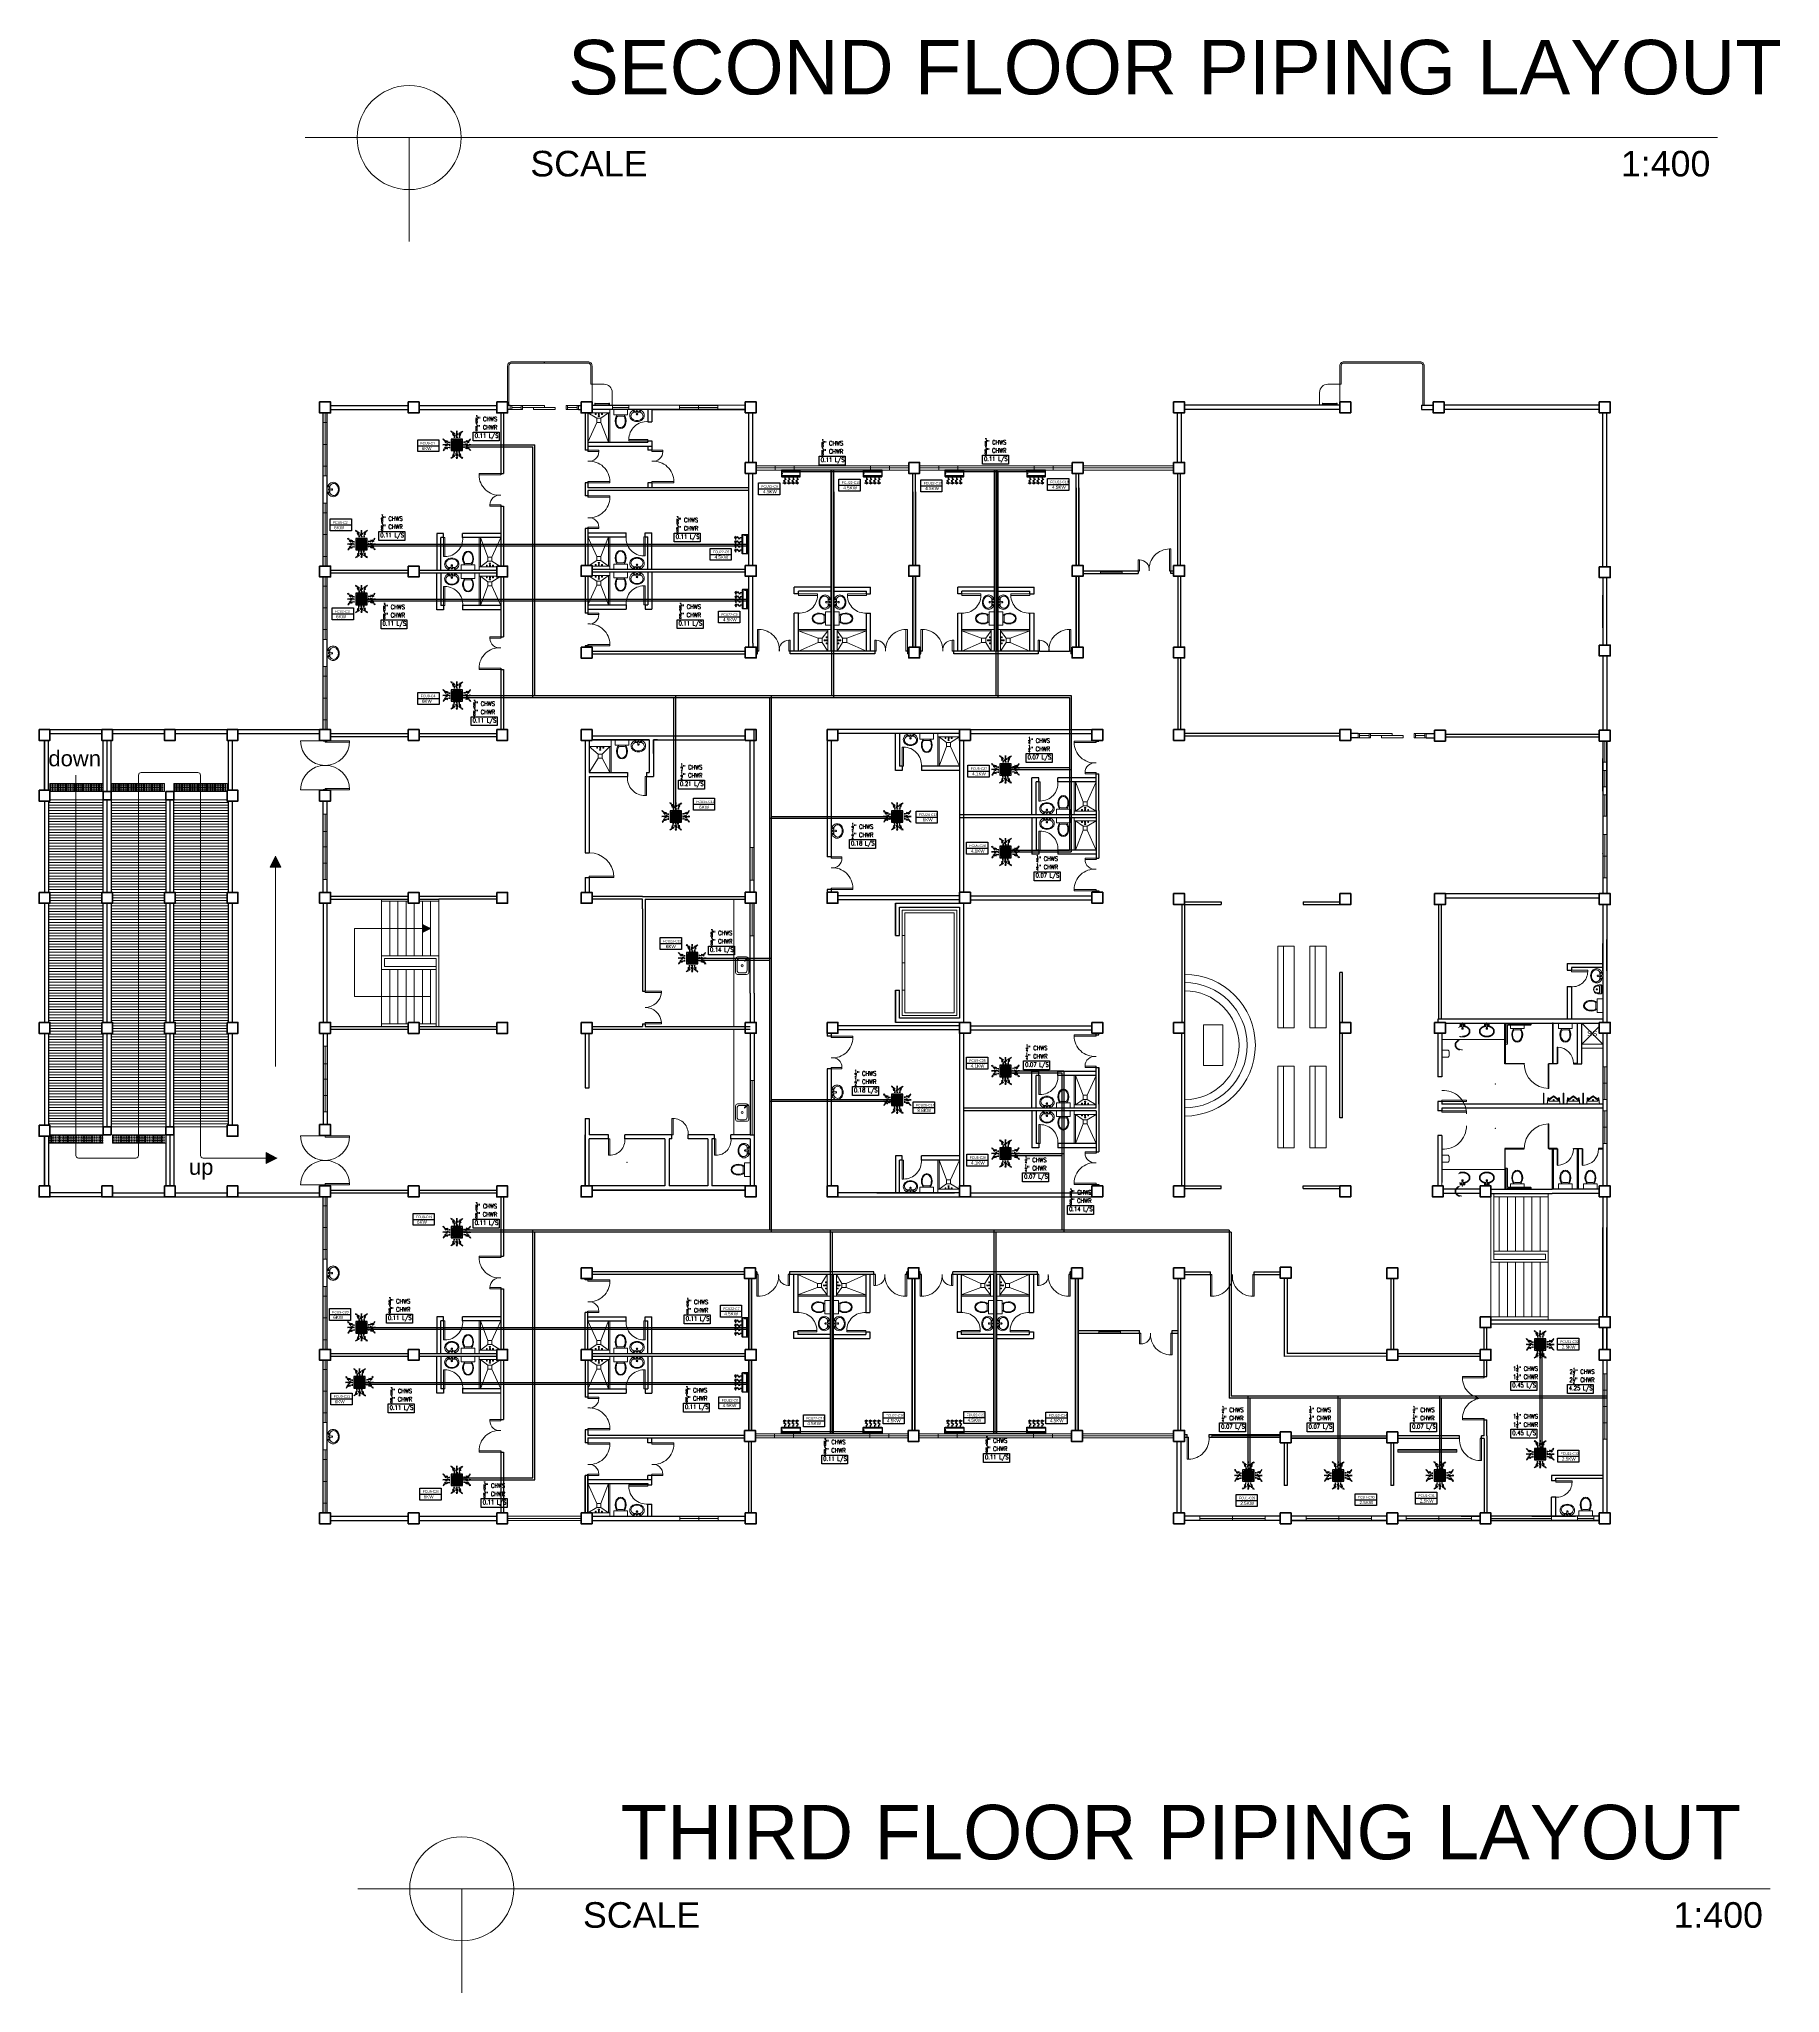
# Model space of a CAD drawing. Header units: millimetres. Extents: x 5 to 598, y 3 to 339.
# Drawn here: x 6.9 to 70.8, y 2.9 to 74.6 of the extents above; entities that cross this region are included whole.
import ezdxf

# ---------------------------------------------------------------- set-up
doc = ezdxf.new("R2010")
doc.units = ezdxf.units.MM
doc.header["$MEASUREMENT"] = 0
doc.linetypes.add('HIDDEN2', pattern=[0.1875, 0.125, -0.0625])
for name, color, linetype in [('AIR', 7, 'Continuous'), ('fcu line', 7, 'Continuous'), ('fcu return', 7, 'Continuous'), ('Legends', 7, 'Continuous'), ('pipe label', 7, 'Continuous')]:
    doc.layers.add(name, color=color, linetype=linetype)
for name, color, linetype, lineweight in [('door', 234, 'Continuous', 13), ('road', 1, 'Continuous', 20), ('WALL', 4, 'Continuous', 30), ('walls', 4, 'Continuous', 30)]:
    doc.layers.add(name, color=color, linetype=linetype, lineweight=lineweight)
doc.styles.add('Arch-Dim', font='simplex.shx', dxfattribs={"width": 0.75})
doc.styles.get("Standard").update_dxf_attribs({"font": 'arial.ttf'})
doc.styles.add('SWISSLT175', font='swissl.ttf', dxfattribs={"height": 0.175})

# ---------------------------------------------------------------- blocks, each defined once
blk = doc.blocks.new('FCU-13000P (CASSETTE SPLIT)')
at = {"layer": 'AIR', "ltscale": 3}
for p, q in [((-0.52, 0), (-1, 0)), ((-0.56, 0.19), (-0.49, 0.19)), ((-0.56, 0.16), (-0.49, 0.16)), ((-0.56, 0.02), (-0.49, 0.02)), ((-0.19, 0.56), (-0.19, 0.49)), ((-0.16, 0.56), (-0.16, 0.49)), ((-0.02, 0.56), (-0.02, 0.49)), ((0, 0.52), (0, 1)), ((0.02, 0.56), (0.02, 0.49)), ((0.16, 0.56), (0.16, 0.49)), ((0.19, 0.56), (0.19, 0.49)), ((0.56, 0.19), (0.49, 0.19)), ((0.56, 0.16), (0.49, 0.16)), ((0.56, 0.02), (0.49, 0.02)), ((0.52, 0), (1, 0)), ((-0.56, -0.02), (-0.49, -0.02)), ((-0.56, -0.16), (-0.49, -0.16)), ((-0.56, -0.19), (-0.49, -0.19)), ((-0.19, -0.56), (-0.19, -0.49)), ((-0.16, -0.56), (-0.16, -0.49)), ((-0.02, -0.56), (-0.02, -0.49)), ((0, -0.52), (0, -1)), ((0.02, -0.56), (0.02, -0.49)), ((0.16, -0.56), (0.16, -0.49)), ((0.19, -0.56), (0.19, -0.49)), ((0.56, -0.02), (0.49, -0.02)), ((0.56, -0.16), (0.49, -0.16)), ((0.56, -0.19), (0.49, -0.19))]:
    blk.add_line(p, q, dxfattribs=at)
at = {"layer": 'AIR'}
for p, q in [((0.3, -0.3), (-0.3, 0.3)), ((0.3, 0.3), (-0.3, -0.3))]:
    blk.add_line(p, q, dxfattribs=at)
at = {"layer": 'AIR', "ltscale": 3}
for points in [[(-0.89, 0.02), (-0.89, -0.02), (-1, 0)], [(-0.89, 0.34), (-0.93, 0.31), (-0.97, 0.42)], [(-0.34, 0.89), (-0.31, 0.93), (-0.42, 0.97)], [(-0.02, 0.89), (0.02, 0.89), (0, 1)], [(0.34, 0.89), (0.31, 0.93), (0.42, 0.97)], [(0.89, 0.34), (0.93, 0.31), (0.97, 0.42)], [(0.89, 0.02), (0.89, -0.02), (1, 0)], [(-0.89, -0.34), (-0.93, -0.31), (-0.97, -0.42)], [(-0.34, -0.89), (-0.31, -0.93), (-0.42, -0.97)], [(-0.02, -0.89), (0.02, -0.89), (0, -1)], [(0.34, -0.89), (0.31, -0.93), (0.42, -0.97)], [(0.89, -0.34), (0.93, -0.31), (0.97, -0.42)]]:
    blk.add_lwpolyline(points, close=True, dxfattribs=at)
at = {"layer": 'AIR'}
for points in [[(-0.91, 0.32, 0.171809), (-0.56, 0.18), (-0.52, 0.18)], [(-0.32, 0.91, -0.171809), (-0.18, 0.56), (-0.18, 0.52)], [(0.32, 0.91, 0.171809), (0.18, 0.56), (0.18, 0.52)], [(0.91, 0.32, -0.171809), (0.56, 0.18), (0.52, 0.18)], [(-0.91, -0.32, -0.171809), (-0.56, -0.18), (-0.52, -0.18)], [(-0.32, -0.91, 0.171809), (-0.18, -0.56), (-0.18, -0.52)], [(0.32, -0.91, -0.171809), (0.18, -0.56), (0.18, -0.52)], [(0.91, -0.32, 0.171809), (0.56, -0.18), (0.52, -0.18)]]:
    blk.add_lwpolyline(points, format="xyb", dxfattribs=at)
for points in [[(-0.41, -0.41), (0.41, -0.41), (0.41, 0.41), (-0.41, 0.41)], [(-0.37, 0.31), (-0.35, 0.31), (-0.35, -0.31), (-0.37, -0.31)], [(-0.31, 0.37), (0.31, 0.37), (0.31, 0.35), (-0.31, 0.35)], [(-0.26, -0.26), (0.26, -0.26), (0.26, 0.26), (-0.26, 0.26)], [(-0.21, -0.21), (0.21, -0.21), (0.21, 0.21), (-0.21, 0.21)], [(-0.16, -0.16), (0.16, -0.16), (0.16, 0.16), (-0.16, 0.16)], [(-0.11, -0.11), (0.11, -0.11), (0.11, 0.11), (-0.11, 0.11)], [(-0.06, -0.06), (0.06, -0.06), (0.06, 0.06), (-0.06, 0.06)], [(0.37, 0.31), (0.35, 0.31), (0.35, -0.31), (0.37, -0.31)], [(-0.31, -0.37), (0.31, -0.37), (0.31, -0.35), (-0.31, -0.35)]]:
    blk.add_lwpolyline(points, close=True, dxfattribs=at)
blk.add_lwpolyline([(-0.26, -0.31), (0.26, -0.31, 0.414214), (0.31, -0.26), (0.31, 0.26, 0.414214), (0.26, 0.31), (-0.26, 0.31, 0.414214), (-0.31, 0.26), (-0.31, -0.26, 0.414214)], format="xyb", close=True, dxfattribs=at)
at = {"layer": 'AIR', "ltscale": 3}
for points in [[(-0.84, 0.27), (-0.85, 0.23), (-0.88, 0.13), (-0.7, 0.42), (-0.9, 0), (-0.65, 0.36), (-0.68, 0.24), (-0.69, 0.2)], [(-0.27, 0.84), (-0.23, 0.85), (-0.13, 0.88), (-0.42, 0.7), (0, 0.9), (-0.36, 0.65), (-0.24, 0.68), (-0.2, 0.69)], [(0.27, 0.84), (0.23, 0.85), (0.13, 0.88), (0.42, 0.7), (0, 0.9), (0.36, 0.65), (0.24, 0.68), (0.2, 0.69)], [(0.84, 0.27), (0.85, 0.23), (0.88, 0.13), (0.7, 0.42), (0.9, 0), (0.65, 0.36), (0.68, 0.24), (0.69, 0.2)], [(-0.84, -0.27), (-0.85, -0.23), (-0.88, -0.13), (-0.7, -0.42), (-0.9, 0), (-0.65, -0.36), (-0.68, -0.24), (-0.69, -0.2)], [(-0.27, -0.84), (-0.23, -0.85), (-0.13, -0.88), (-0.42, -0.7), (0, -0.9), (-0.36, -0.65), (-0.24, -0.68), (-0.2, -0.69)], [(0.27, -0.84), (0.23, -0.85), (0.13, -0.88), (0.42, -0.7), (0, -0.9), (0.36, -0.65), (0.24, -0.68), (0.2, -0.69)], [(0.84, -0.27), (0.85, -0.23), (0.88, -0.13), (0.7, -0.42), (0.9, 0), (0.65, -0.36), (0.68, -0.24), (0.69, -0.2)]]:
    blk.add_open_spline(points, degree=3, knots=[0.0032834, 0.0032834, 0.0032834, 0.0032834, 0.0712567, 0.1924075, 0.3347111, 0.5062145, 0.5813292, 0.5813292, 0.5813292, 0.5813292], dxfattribs=at)
for points in [[(-0.8, 0), (-0.78, -0.08), (-0.75, 0.06), (-0.72, -0.1), (-0.66, 0.09), (-0.63, 0)], [(0, 0.8), (0.08, 0.78), (-0.06, 0.75), (0.1, 0.72), (-0.09, 0.66), (0, 0.63)], [(0.8, 0), (0.78, -0.08), (0.75, 0.06), (0.72, -0.1), (0.66, 0.09), (0.63, 0)], [(0, -0.8), (0.08, -0.78), (-0.06, -0.75), (0.1, -0.72), (-0.09, -0.66), (0, -0.63)]]:
    blk.add_spline(points, degree=3, dxfattribs=at)
for points in [[(-1, 0), (-0.89, 0.02), (-0.89, -0.02)], [(-0.97, 0.42), (-0.89, 0.34), (-0.93, 0.31)], [(-0.42, 0.97), (-0.34, 0.89), (-0.31, 0.93)], [(0, 1), (-0.02, 0.89), (0.02, 0.89)], [(0.42, 0.97), (0.34, 0.89), (0.31, 0.93)], [(0.97, 0.42), (0.89, 0.34), (0.93, 0.31)], [(1, 0), (0.89, 0.02), (0.89, -0.02)], [(-0.97, -0.42), (-0.89, -0.34), (-0.93, -0.31)], [(-0.42, -0.97), (-0.34, -0.89), (-0.31, -0.93)], [(0, -1), (-0.02, -0.89), (0.02, -0.89)], [(0.42, -0.97), (0.34, -0.89), (0.31, -0.93)], [(0.97, -0.42), (0.89, -0.34), (0.93, -0.31)]]:
    blk.add_solid(points, dxfattribs=at)
blk = doc.blocks.new('CARRIER-S30-32 (FCD)')
at = {"layer": 'AIR'}
for p, q in [((0.82, -0.05), (-0.83, -0.05)), ((0.82, -0.08), (-0.83, -0.08)), ((0.82, -0.1), (-0.83, -0.1)), ((0.82, -0.13), (-0.83, -0.13)), ((0.82, -0.15), (-0.83, -0.15)), ((-0.6, -0.03), (-0.6, -0.18)), ((-0.4, -0.03), (-0.4, -0.18)), ((-0.2, -0.03), (-0.2, -0.18)), ((0, -0.03), (0, -0.18)), ((0.2, -0.03), (0.2, -0.18)), ((0.4, -0.03), (0.4, -0.18)), ((0.6, -0.03), (0.6, -0.18))]:
    blk.add_line(p, q, dxfattribs=at)
for points in [[(-0.8, -0.62), (0.8, -0.62, 0.414214), (0.85, -0.57), (0.85, 0), (-0.85, 0), (-0.85, -0.57, 0.414214)], [(-0.8, -0.59), (0.8, -0.59, 0.414214), (0.82, -0.57), (0.82, -0.53), (-0.83, -0.53), (-0.83, -0.57, 0.414214)]]:
    blk.add_lwpolyline(points, format="xyb", close=True, dxfattribs=at)
for points in [[(-0.83, -0.03), (0.82, -0.03), (0.82, -0.18), (-0.83, -0.18)], [(-0.66, -1.13), (-0.56, -1.24), (-0.7, -1.18)], [(-0.46, -1.13), (-0.56, -1.24), (-0.43, -1.18)], [(-0.29, -1.13), (-0.19, -1.24), (-0.32, -1.18)], [(-0.09, -1.13), (-0.19, -1.24), (-0.05, -1.18)], [(0.09, -1.13), (0.19, -1.24), (0.05, -1.18)], [(0.29, -1.13), (0.19, -1.24), (0.32, -1.18)], [(0.46, -1.13), (0.56, -1.24), (0.43, -1.18)], [(0.66, -1.13), (0.56, -1.24), (0.7, -1.18)]]:
    blk.add_lwpolyline(points, close=True, dxfattribs=at)
for points in [[(-0.56, -0.68), (-0.56, -0.79), (-0.44, -0.84), (-0.67, -1), (-0.56, -1.04), (-0.56, -1.24)], [(-0.19, -0.68), (-0.19, -0.79), (-0.06, -0.84), (-0.29, -1), (-0.19, -1.04), (-0.19, -1.24)], [(0.19, -0.68), (0.19, -0.79), (0.31, -0.84), (0.08, -1), (0.19, -1.04), (0.19, -1.24)], [(0.56, -0.68), (0.56, -0.79), (0.69, -0.84), (0.46, -1), (0.56, -1.04), (0.56, -1.24)]]:
    blk.add_lwpolyline(points, dxfattribs=at)
for centre in [(-0.8, -0.29), (-0.8, -0.36)]:
    blk.add_circle(centre, 0.0187, dxfattribs=at)

msp = doc.modelspace()

# ---------------------------------------------------------------- linework, layer by layer
at = {"color": 0, "linetype": 'ByBlock', "lineweight": 9}
for p, q in [((24.274, 70.977), (16.638, 70.977)), ((20.456, 70.977), (20.456, 67.16)), ((68.49, 70.977), (24.274, 70.977)), ((26.205, 6.699), (18.569, 6.699)), ((22.387, 6.699), (22.387, 2.882)), ((70.421, 6.699), (26.205, 6.699))]:
    msp.add_line(p, q, dxfattribs=at)
at = {"color": 8, "linetype": 'ByBlock', "lineweight": 9}
for p, q in [((27.612, 61.925), (27.142, 61.925)), ((54.182, 61.926), (54.652, 61.926)), ((27.172, 61.15), (27.922, 61.15)), ((27.292, 61.23), (27.272, 61.23)), ((27.272, 61.23), (27.272, 61.15)), ((27.292, 61.15), (27.292, 61.23)), ((27.542, 61.22), (27.292, 61.22)), ((27.542, 61.2), (27.292, 61.2)), ((27.542, 61.22), (27.792, 61.22)), ((27.542, 61.2), (27.792, 61.2)), ((27.792, 61.15), (27.792, 61.23)), ((27.792, 61.23), (27.812, 61.23)), ((27.812, 61.23), (27.812, 61.15)), ((27.812, 61.15), (27.912, 61.15)), ((27.912, 61.15), (27.912, 61.625)), ((27.922, 61.15), (27.922, 61.001)), ((27.922, 61.075), (28.522, 61.075)), ((27.922, 61.001), (28.522, 61.001)), ((28.522, 61.001), (28.522, 61.15)), ((31.785, 61.15), (30.385, 61.15)), ((30.385, 61.15), (30.385, 61)), ((31.785, 61.075), (30.385, 61.075)), ((31.085, 61), (31.085, 61.15)), ((31.085, 61), (31.785, 61)), ((31.785, 61), (31.785, 61.15)), ((53.882, 61.151), (53.882, 61.626)), ((54.002, 61.233), (53.982, 61.233)), ((53.982, 61.233), (53.982, 61.153)), ((54.002, 61.153), (54.002, 61.233)), ((54.252, 61.223), (54.002, 61.223)), ((54.252, 61.203), (54.002, 61.203)), ((54.252, 61.223), (54.502, 61.223)), ((54.252, 61.203), (54.502, 61.203)), ((54.502, 61.153), (54.502, 61.233)), ((54.502, 61.233), (54.522, 61.233)), ((54.522, 61.233), (54.522, 61.153)), ((17.297, 59.719), (17.297, 60.519)), ((17.297, 60.519), (17.447, 60.519)), ((17.372, 60.875), (17.372, 58.562)), ((17.447, 60.519), (17.447, 58.919)), ((27.172, 60.875), (27.822, 60.875)), ((17.297, 59.719), (17.447, 59.719)), ((17.447, 58.919), (17.297, 58.919)), ((33.96, 58.926), (33.197, 58.926)), ((33.197, 58.926), (33.197, 58.926)), ((34.597, 58.851), (33.197, 58.851)), ((33.897, 58.926), (33.897, 58.776)), ((33.96, 58.926), (35.16, 58.926)), ((34.597, 58.776), (34.597, 58.926)), ((34.597, 58.851), (37.397, 58.851)), ((35.16, 58.926), (35.922, 58.926)), ((36.072, 58.926), (35.922, 58.926)), ((36.835, 58.926), (36.072, 58.926)), ((38.035, 58.926), (36.835, 58.926)), ((37.397, 58.926), (37.397, 58.776)), ((38.797, 58.851), (37.397, 58.851)), ((38.035, 58.926), (38.797, 58.926)), ((38.097, 58.926), (38.097, 58.776)), ((39.197, 58.926), (39.197, 58.926)), ((39.96, 58.926), (39.197, 58.926)), ((40.597, 58.851), (39.197, 58.851)), ((39.897, 58.926), (39.897, 58.776)), ((39.96, 58.926), (41.16, 58.926)), ((40.597, 58.776), (40.597, 58.926)), ((40.597, 58.851), (43.397, 58.851)), ((41.16, 58.926), (42.072, 58.926)), ((42.835, 58.926), (42.072, 58.926)), ((44.035, 58.926), (42.835, 58.926)), ((43.397, 58.926), (43.397, 58.776)), ((44.797, 58.851), (43.397, 58.851)), ((44.035, 58.926), (44.797, 58.926)), ((44.097, 58.926), (44.097, 58.776)), ((45.197, 58.926), (48.522, 58.926)), ((45.197, 58.926), (45.197, 58.926)), ((48.522, 58.853), (45.197, 58.853)), ((17.297, 58.562), (17.447, 58.562)), ((32.922, 58.126), (32.922, 58.653)), ((38.797, 58.776), (33.197, 58.776)), ((33.96, 58.776), (34.272, 58.776)), ((34.422, 58.776), (35.16, 58.776)), ((35.16, 58.776), (35.922, 58.776)), ((36.835, 58.776), (36.072, 58.776)), ((38.035, 58.776), (36.835, 58.776)), ((38.035, 58.776), (38.797, 58.776)), ((39.96, 58.776), (39.197, 58.776)), ((39.96, 58.776), (41.16, 58.776)), ((41.16, 58.776), (42.072, 58.776)), ((42.835, 58.776), (42.072, 58.776)), ((44.035, 58.776), (42.835, 58.776)), ((44.035, 58.776), (44.797, 58.776)), ((45.197, 58.776), (48.522, 58.776)), ((47.297, 58.776), (47.447, 58.776)), ((17.297, 57.562), (17.447, 57.562)), ((17.372, 57.562), (17.372, 55.25)), ((41.947, 57.976), (41.947, 52.126)), ((42.047, 57.976), (42.047, 52.126)), ((17.297, 56.406), (17.297, 57.206)), ((17.297, 57.206), (17.447, 57.206)), ((17.447, 57.206), (17.447, 55.606)), ((33.072, 56.226), (33.072, 57.226)), ((17.297, 56.406), (17.447, 56.406)), ((33.072, 55.278), (33.072, 56.076)), ((17.447, 55.606), (17.297, 55.606)), ((23.672, 55.225), (23.022, 55.225)), ((27.172, 55.25), (27.822, 55.25)), ((17.297, 53.719), (17.297, 54.519)), ((17.297, 54.519), (17.447, 54.519)), ((17.372, 54.85), (17.372, 52.562)), ((17.447, 54.519), (17.447, 52.919)), ((21.622, 55.1), (23.572, 55.1)), ((21.622, 55), (23.572, 55)), ((23.672, 54.875), (23.022, 54.875)), ((27.172, 54.9), (27.822, 54.9)), ((35.947, 54.511), (35.947, 52.561)), ((41.947, 54.511), (41.947, 52.561)), ((46.235, 55.078), (45.835, 55.078)), ((45.835, 55.078), (45.835, 54.978)), ((46.635, 55.028), (45.835, 55.028)), ((45.835, 54.978), (46.635, 54.978)), ((46.635, 54.978), (46.635, 55.078)), ((48.422, 54.978), (48.522, 54.978)), ((17.297, 53.719), (17.447, 53.719)), ((17.447, 52.919), (17.297, 52.919)), ((17.297, 52.562), (17.447, 52.562)), ((32.922, 52.426), (32.922, 52.278)), ((35.822, 52.126), (35.822, 52.926)), ((36.172, 52.126), (36.172, 52.926)), ((41.822, 52.126), (41.822, 52.926)), ((42.172, 52.126), (42.172, 52.926)), ((33.197, 52.176), (33.197, 52.176)), ((33.197, 52.026), (33.197, 52.026)), ((33.247, 52.026), (33.197, 52.026)), ((35.822, 52.126), (34.747, 52.126)), ((41.822, 52.126), (40.747, 52.126)), ((42.047, 52.126), (41.947, 52.126)), ((17.297, 51.562), (17.447, 51.562)), ((17.297, 50.406), (17.297, 51.206)), ((17.297, 51.206), (17.447, 51.206)), ((17.372, 51.562), (17.372, 49.25)), ((17.447, 51.206), (17.447, 49.606)), ((17.297, 50.406), (17.447, 50.406)), ((17.447, 49.606), (17.297, 49.606)), ((27.872, 48.626), (27.872, 48.876)), ((38.46, 49.104), (40.41, 49.104)), ((40.66, 48.979), (39.86, 48.979)), ((64.272, 48.188), (64.272, 48.828)), ((64.272, 48.052), (64.272, 48.828)), ((64.347, 48.828), (64.347, 48.052)), ((64.422, 48.188), (64.422, 48.828)), ((27.072, 48.626), (27.872, 48.626)), ((64.422, 48.052), (64.272, 48.052)), ((64.422, 47.752), (64.272, 47.752)), ((64.272, 47.752), (64.272, 47.152)), ((64.347, 47.752), (64.347, 47.152)), ((64.422, 47.452), (64.422, 47.752)), ((64.272, 47.152), (64.422, 47.152)), ((64.272, 47.152), (64.272, 46.852)), ((64.272, 46.988), (64.272, 46.226)), ((64.272, 46.852), (64.422, 46.852)), ((64.347, 46.852), (64.347, 46.077)), ((64.422, 46.988), (64.422, 46.226)), ((64.422, 46.852), (64.422, 46.076)), ((45.672, 46.252), (44.872, 46.252)), ((45.672, 45.902), (44.872, 45.902)), ((64.422, 46.076), (64.272, 46.078)), ((64.272, 45.313), (64.272, 46.076)), ((64.272, 45.978), (64.272, 43.228)), ((64.422, 46.226), (64.422, 46.076)), ((64.422, 45.313), (64.422, 46.076)), ((45.772, 45.827), (45.772, 45.877)), ((64.272, 43.803), (64.272, 45.403)), ((64.272, 45.403), (64.422, 45.403)), ((64.272, 44.113), (64.272, 45.313)), ((64.347, 45.403), (64.347, 43.803)), ((64.422, 44.113), (64.422, 45.313)), ((33.122, 44.925), (32.972, 44.925)), ((33.047, 44.925), (33.047, 43.725)), ((33.122, 43.725), (33.122, 44.925)), ((64.272, 44.603), (64.422, 44.603)), ((64.422, 44.603), (64.422, 43.803)), ((64.272, 44.113), (64.272, 43.228)), ((64.422, 43.803), (64.272, 43.803)), ((64.422, 44.113), (64.422, 43.228)), ((32.972, 43.725), (33.122, 43.725)), ((19.447, 42.95), (19.447, 43.025)), ((19.447, 40.95), (19.447, 42.95)), ((20.422, 42.95), (19.447, 42.95)), ((19.747, 40.95), (19.747, 42.95)), ((20.047, 40.95), (20.047, 42.95)), ((20.347, 40.95), (20.347, 42.95)), ((20.647, 42.875), (20.647, 40.95)), ((21.547, 42.95), (20.822, 42.95)), ((20.947, 42.95), (20.947, 40.95)), ((21.247, 42.95), (21.247, 40.95)), ((21.547, 43.025), (21.547, 42.95)), ((21.547, 42.95), (21.547, 40.95)), ((32.372, 38.351), (32.372, 43.026)), ((33.047, 41.677), (33.047, 42.877)), ((33.122, 42.877), (33.122, 41.677)), ((64.272, 41.951), (64.272, 42.828)), ((64.422, 41.951), (64.422, 42.828)), ((18.447, 39.45), (18.447, 41.95)), ((18.447, 41.95), (20.947, 41.95)), ((20.347, 41.95), (20.147, 41.95)), ((20.347, 41.95), (20.547, 41.95)), ((20.947, 41.95), (20.947, 42.1)), ((21.247, 41.95), (20.947, 42.1)), ((20.947, 41.95), (21.247, 41.95)), ((20.947, 41.95), (20.947, 41.8)), ((21.247, 41.95), (20.947, 41.8)), ((20.957, 41.95), (20.957, 42.095)), ((20.957, 41.95), (20.957, 41.805)), ((20.967, 41.95), (20.967, 42.09)), ((20.967, 41.95), (20.967, 41.81)), ((20.977, 41.95), (20.977, 42.085)), ((20.977, 41.95), (20.977, 41.815)), ((20.987, 41.95), (20.987, 42.08)), ((20.987, 41.95), (20.987, 41.82)), ((20.997, 41.95), (20.997, 42.075)), ((20.997, 41.95), (20.997, 41.825)), ((21.007, 41.95), (21.007, 42.07)), ((21.007, 41.95), (21.007, 41.83)), ((21.017, 41.95), (21.017, 42.065)), ((21.017, 41.95), (21.017, 41.835)), ((21.027, 41.95), (21.027, 42.06)), ((21.027, 41.95), (21.027, 41.84)), ((21.037, 41.95), (21.037, 42.055)), ((21.037, 41.95), (21.037, 41.845)), ((21.047, 41.95), (21.047, 42.05)), ((21.047, 41.95), (21.047, 41.85)), ((21.057, 41.95), (21.057, 42.045)), ((21.057, 41.95), (21.057, 41.855)), ((21.067, 41.95), (21.067, 42.04)), ((21.067, 41.95), (21.067, 41.86)), ((21.077, 41.95), (21.077, 42.035)), ((21.077, 41.95), (21.077, 41.865)), ((21.087, 41.95), (21.087, 42.03)), ((21.087, 41.95), (21.087, 41.87)), ((21.097, 41.95), (21.097, 42.025)), ((21.097, 41.95), (21.097, 41.875)), ((21.107, 41.95), (21.107, 42.02)), ((21.107, 41.95), (21.107, 41.88)), ((21.117, 41.95), (21.117, 42.015)), ((21.117, 41.95), (21.117, 41.885)), ((21.127, 41.95), (21.127, 42.01)), ((21.127, 41.95), (21.127, 41.89)), ((21.137, 41.95), (21.137, 42.005)), ((21.137, 41.95), (21.137, 41.895)), ((21.147, 41.95), (21.147, 42)), ((21.147, 41.95), (21.147, 41.9)), ((21.157, 41.95), (21.157, 41.995)), ((21.157, 41.95), (21.157, 41.905)), ((21.167, 41.95), (21.167, 41.99)), ((21.167, 41.95), (21.167, 41.91)), ((21.177, 41.95), (21.177, 41.985)), ((21.177, 41.95), (21.177, 41.915)), ((21.187, 41.95), (21.187, 41.98)), ((21.187, 41.95), (21.187, 41.92)), ((21.197, 41.95), (21.197, 41.975)), ((21.197, 41.95), (21.197, 41.925)), ((21.207, 41.95), (21.207, 41.97)), ((21.207, 41.95), (21.207, 41.93)), ((21.217, 41.95), (21.217, 41.965)), ((21.217, 41.95), (21.217, 41.935)), ((21.227, 41.95), (21.227, 41.96)), ((21.227, 41.95), (21.227, 41.94)), ((21.237, 41.95), (21.237, 41.955)), ((21.237, 41.95), (21.237, 41.945)), ((33.122, 41.677), (32.972, 41.677)), ((64.272, 41.951), (64.272, 41.551)), ((64.422, 41.951), (64.422, 41.551)), ((21.547, 40.95), (19.447, 40.95)), ((19.447, 40.95), (19.447, 40.85)), ((21.547, 40.85), (21.547, 40.95)), ((19.447, 40.55), (19.447, 40.85)), ((19.447, 38.45), (19.447, 40.55)), ((19.447, 40.45), (21.447, 40.45)), ((19.547, 40.55), (19.547, 40.85)), ((19.547, 40.85), (21.397, 40.85)), ((21.397, 40.55), (19.547, 40.55)), ((19.747, 38.45), (19.747, 40.45)), ((20.047, 38.45), (20.047, 40.45)), ((20.347, 38.45), (20.347, 40.45)), ((20.647, 38.5), (20.647, 40.45)), ((20.947, 38.45), (20.947, 40.45)), ((21.247, 38.45), (21.247, 40.45)), ((21.397, 40.85), (21.447, 40.85)), ((21.397, 40.55), (21.447, 40.55)), ((21.447, 40.85), (21.447, 40.55)), ((21.447, 40.55), (21.447, 38.35)), ((21.547, 40.85), (21.547, 40.55)), ((21.547, 40.45), (21.547, 40.55)), ((21.547, 38.45), (21.547, 40.45)), ((64.272, 40.401), (64.272, 40.001)), ((64.422, 40.401), (64.422, 40.001)), ((19.447, 39.45), (18.447, 39.45)), ((21.247, 39.45), (19.447, 39.45)), ((64.272, 38.851), (64.272, 39.851)), ((64.422, 38.851), (64.422, 40.001)), ((64.272, 38.851), (64.272, 38.503)), ((64.422, 38.851), (64.422, 38.503)), ((19.447, 38.45), (19.447, 38.35)), ((19.447, 38.45), (20.422, 38.45)), ((20.822, 38.45), (21.447, 38.45)), ((21.547, 38.45), (21.547, 38.35)), ((26.922, 38.1), (27.072, 38.1)), ((32.372, 38.251), (32.372, 34.375)), ((63.502, 38.477), (64.272, 37.707)), ((64.147, 38.352), (63.502, 37.707)), ((63.502, 37.707), (64.272, 37.707)), ((63.502, 37.557), (64.272, 37.557)), ((64.272, 36.876), (64.422, 36.876)), ((64.347, 36.876), (64.347, 35.676)), ((64.422, 36.876), (64.422, 35.676)), ((33.122, 36.375), (32.972, 36.375)), ((33.047, 36.375), (33.047, 34.375)), ((33.122, 34.375), (33.122, 36.375)), ((64.422, 36.276), (64.272, 36.276)), ((45.672, 35.477), (44.872, 35.477)), ((64.422, 35.676), (64.272, 35.676)), ((64.272, 35.502), (64.272, 35.602)), ((64.272, 35.352), (64.272, 35.252)), ((64.272, 35.252), (64.422, 35.252)), ((64.347, 35.252), (64.347, 34.052)), ((64.422, 35.252), (64.422, 34.052)), ((45.672, 35.127), (44.872, 35.127)), ((45.772, 35.052), (45.772, 35.102)), ((64.422, 34.652), (64.272, 34.652)), ((64.422, 34.052), (64.272, 34.052)), ((40.66, 32.377), (39.86, 32.377)), ((58.372, 32.502), (58.222, 32.502)), ((17.297, 30.969), (17.297, 31.769)), ((17.297, 31.769), (17.447, 31.769)), ((17.372, 32.1), (17.372, 29.812)), ((17.447, 31.769), (17.447, 30.169)), ((38.46, 32.252), (40.41, 32.252)), ((60.172, 32.102), (60.172, 32.227)), ((60.172, 29.702), (60.172, 32.102)), ((60.272, 32.102), (60.272, 32.202)), ((60.272, 29.802), (60.272, 32.102)), ((62.272, 32.102), (60.272, 32.102)), ((60.472, 32.102), (60.472, 30.102)), ((60.772, 32.102), (60.772, 30.102)), ((61.072, 32.102), (61.072, 30.102)), ((61.372, 32.102), (61.372, 30.102)), ((61.672, 32.102), (61.672, 30.102)), ((61.972, 32.102), (61.972, 30.102)), ((62.272, 32.227), (62.272, 32.102)), ((62.272, 32.102), (62.272, 30.102)), ((17.297, 30.969), (17.447, 30.969)), ((17.447, 30.169), (17.297, 30.169)), ((17.297, 29.812), (17.447, 29.812)), ((61.972, 29.702), (60.172, 29.702)), ((60.172, 29.702), (60.172, 27.702)), ((61.972, 30.102), (60.272, 30.102)), ((61.972, 30.002), (60.272, 30.002)), ((61.972, 29.802), (60.272, 29.802)), ((60.472, 29.702), (60.472, 27.702)), ((60.772, 29.702), (60.772, 27.702)), ((61.072, 29.702), (61.072, 27.702)), ((61.372, 29.702), (61.372, 27.702)), ((61.672, 29.702), (61.672, 27.702)), ((61.972, 30.102), (62.272, 30.102)), ((61.972, 30.002), (62.172, 30.002)), ((61.972, 29.802), (62.172, 29.802)), ((61.972, 29.702), (61.972, 27.702)), ((61.972, 29.702), (62.272, 29.702)), ((62.172, 29.802), (62.172, 30.002)), ((62.272, 30.002), (62.272, 30.102)), ((62.272, 29.802), (62.272, 30.002)), ((62.272, 29.702), (62.272, 29.802)), ((62.272, 29.702), (62.272, 27.702)), ((17.297, 28.812), (17.447, 28.812)), ((17.372, 28.812), (17.372, 26.5)), ((35.797, 29.25), (35.797, 28.45)), ((36.022, 29.25), (35.922, 29.25)), ((35.922, 26.864), (35.922, 28.814)), ((36.147, 29.25), (36.147, 28.45)), ((41.797, 29.25), (41.797, 28.45)), ((42.147, 29.25), (42.147, 28.45)), ((45.022, 29.1), (45.022, 26.125)), ((17.297, 27.656), (17.297, 28.456)), ((17.297, 28.456), (17.447, 28.456)), ((17.447, 28.456), (17.447, 26.856)), ((17.297, 27.656), (17.447, 27.656)), ((42.022, 27.5), (42.022, 25.4)), ((45.022, 27.5), (45.022, 25.4)), ((62.272, 27.702), (60.172, 27.702)), ((60.172, 27.577), (60.172, 27.702)), ((62.272, 27.577), (62.272, 27.702)), ((17.447, 26.856), (17.297, 26.856)), ((26.922, 26.55), (26.922, 26.5)), ((27.022, 26.6), (27.022, 26.5)), ((46.172, 27.2), (45.772, 27.2)), ((45.772, 27.2), (45.772, 27.1)), ((46.572, 27.15), (45.772, 27.15)), ((45.772, 27.1), (46.572, 27.1)), ((46.572, 27.1), (46.572, 27.2)), ((48.522, 27.1), (48.422, 27.1)), ((17.372, 26.1), (17.372, 23.812)), ((23.672, 26.475), (23.022, 26.475)), ((23.672, 26.125), (23.022, 26.125)), ((27.172, 26.475), (27.822, 26.475)), ((27.172, 26.125), (27.822, 26.125)), ((60.172, 26.5), (60.172, 26.375)), ((64.422, 26.1), (64.422, 25.6)), ((17.297, 24.969), (17.297, 25.769)), ((17.297, 25.769), (17.447, 25.769)), ((17.447, 25.769), (17.447, 24.169)), ((45.022, 25.125), (45.022, 24.75)), ((64.422, 25.6), (64.272, 25.6)), ((64.272, 25.6), (64.272, 23.2)), ((64.347, 25.6), (64.347, 23.2)), ((64.422, 24.4), (64.422, 25.6)), ((17.297, 24.969), (17.447, 24.969)), ((64.422, 25), (64.272, 25)), ((64.422, 24.4), (64.272, 24.4)), ((64.422, 23.2), (64.422, 24.4)), ((17.447, 24.169), (17.297, 24.169)), ((17.297, 23.812), (17.447, 23.812)), ((64.422, 23.8), (64.272, 23.8)), ((33.172, 23.4), (35.922, 23.4)), ((34.572, 23.325), (33.172, 23.325)), ((33.172, 23.25), (36.022, 23.25)), ((33.872, 23.4), (33.872, 23.25)), ((34.572, 23.25), (34.572, 23.4)), ((34.572, 23.325), (37.372, 23.325)), ((35.922, 23.4), (36.022, 23.4)), ((35.922, 23.25), (38.772, 23.25)), ((36.022, 23.4), (38.772, 23.4)), ((37.372, 23.4), (37.372, 23.25)), ((38.772, 23.325), (37.372, 23.325)), ((38.072, 23.4), (38.072, 23.25)), ((38.772, 23.25), (38.772, 23.4)), ((39.172, 23.4), (41.922, 23.4)), ((40.572, 23.325), (39.172, 23.325)), ((39.172, 23.25), (42.022, 23.25)), ((39.872, 23.4), (39.872, 23.25)), ((40.572, 23.25), (40.572, 23.4)), ((40.572, 23.325), (43.372, 23.325)), ((41.922, 23.4), (42.022, 23.4)), ((44.772, 23.4), (42.022, 23.4)), ((44.772, 23.25), (42.022, 23.25)), ((43.372, 23.4), (43.372, 23.25)), ((44.772, 23.325), (43.372, 23.325)), ((44.072, 23.4), (44.072, 23.25)), ((48.522, 23.4), (45.172, 23.4)), ((45.622, 23.4), (45.172, 23.4)), ((45.172, 23.325), (48.522, 23.325)), ((48.522, 23.25), (45.172, 23.25)), ((45.172, 23.25), (45.622, 23.25)), ((45.622, 23.4), (47.522, 23.4)), ((45.622, 23.25), (47.522, 23.25)), ((48.122, 23.4), (47.522, 23.4)), ((47.522, 23.25), (48.272, 23.25)), ((49.922, 23.375), (49.922, 23.275)), ((49.922, 23.325), (52.435, 23.325)), ((56.347, 23.325), (52.835, 23.325)), ((56.347, 23.275), (52.835, 23.275)), ((56.347, 23.225), (52.835, 23.225)), ((64.272, 23.2), (64.422, 23.2)), ((17.297, 22.812), (17.447, 22.812)), ((17.297, 21.656), (17.297, 22.456)), ((17.297, 22.456), (17.447, 22.456)), ((17.372, 22.812), (17.372, 20.5)), ((17.447, 22.456), (17.447, 20.856)), ((58.922, 22.775), (56.747, 22.775)), ((58.922, 22.825), (58.922, 22.725)), ((17.297, 21.656), (17.447, 21.656)), ((17.447, 20.856), (17.297, 20.856)), ((26.772, 20.375), (24.072, 20.375)), ((24.072, 20.3), (26.772, 20.3)), ((24.072, 20.225), (26.772, 20.225)), ((27.172, 20.5), (27.822, 20.5)), ((30.397, 20.375), (30.397, 20.225)), ((31.797, 20.3), (30.397, 20.3)), ((31.097, 20.375), (31.097, 20.225)), ((31.797, 20.225), (31.797, 20.375)), ((51.878, 20.375), (49.478, 20.375)), ((49.478, 20.375), (49.478, 20.225)), ((51.878, 20.3), (49.478, 20.3)), ((50.678, 20.225), (50.678, 20.375)), ((50.678, 20.225), (51.878, 20.225)), ((51.878, 20.225), (51.878, 20.375)), ((55.791, 20.375), (53.391, 20.375)), ((53.391, 20.375), (53.391, 20.225)), ((55.791, 20.3), (53.391, 20.3)), ((54.591, 20.225), (54.591, 20.375)), ((54.591, 20.225), (55.791, 20.225)), ((55.791, 20.225), (55.791, 20.375)), ((56.747, 20.375), (57.472, 20.375)), ((59.46, 20.375), (57.06, 20.375)), ((57.06, 20.375), (57.06, 20.225)), ((59.46, 20.3), (57.06, 20.3)), ((57.472, 20.375), (58.072, 20.375)), ((58.072, 20.375), (58.572, 20.375)), ((58.26, 20.225), (58.26, 20.375)), ((58.26, 20.225), (59.46, 20.225)), ((59.072, 20.375), (58.572, 20.375)), ((59.46, 20.225), (59.46, 20.375)), ((60.172, 20.375), (60.672, 20.375)), ((62.397, 20.3), (60.172, 20.3)), ((60.672, 20.375), (61.172, 20.375)), ((61.672, 20.375), (61.172, 20.375)), ((62.397, 20.375), (62.397, 20.225)), ((62.864, 20.375), (62.764, 20.375)), ((63.897, 20.225), (63.297, 20.225)), ((63.347, 20.225), (63.347, 20.375)), ((63.947, 20.374), (63.347, 20.374)), ((63.947, 20.3), (63.347, 20.3)), ((63.947, 20.374), (63.947, 20.225)), ((64.422, 20.5), (64.422, 20.65))]:
    msp.add_line(p, q, dxfattribs=at)
at = {"color": 8, "linetype": 'ByBlock', "lineweight": 25}
for p, q in [((17.572, 61.15), (20.422, 61.15)), ((17.572, 61), (20.422, 61)), ((20.822, 61.15), (23.672, 61.15)), ((20.822, 61), (23.672, 61)), ((24.172, 61.15), (24.072, 61.15)), ((24.172, 61), (24.072, 61)), ((26.672, 61.15), (26.772, 61.15)), ((26.672, 61), (26.772, 61)), ((32.797, 61.151), (27.172, 61.15)), ((32.797, 61.001), (27.172, 61.001)), ((29.372, 61), (32.797, 61)), ((54.622, 61.151), (48.922, 61.151)), ((54.622, 61.001), (48.922, 61.001)), ((57.622, 61.151), (58.047, 61.151)), ((57.622, 61.001), (58.047, 61.001)), ((64.147, 61.151), (58.447, 61.151)), ((64.147, 61.001), (58.447, 61.001)), ((17.297, 55.25), (17.297, 60.875)), ((17.447, 55.25), (17.447, 60.875)), ((23.822, 60.875), (23.822, 58.6)), ((23.922, 60.875), (23.922, 58.65)), ((26.922, 60.875), (26.922, 59.5)), ((27.022, 60.875), (27.022, 59.45)), ((32.922, 59.053), (32.922, 60.877)), ((33.072, 59.053), (33.072, 60.877)), ((48.647, 60.878), (48.647, 59.053)), ((48.797, 60.878), (48.797, 59.053)), ((64.272, 55.228), (64.272, 60.878)), ((64.422, 55.228), (64.422, 60.878)), ((27.022, 59.5), (26.922, 59.5)), ((23.822, 58.65), (23.922, 58.65)), ((26.922, 58.3), (26.922, 58.076)), ((27.022, 58.3), (26.922, 58.3)), ((27.022, 58.35), (27.022, 58.126)), ((32.922, 58.126), (27.022, 58.126)), ((32.922, 55.278), (32.922, 58.653)), ((33.072, 55.278), (33.072, 58.653)), ((35.947, 52.126), (35.947, 58.776)), ((36.047, 52.126), (36.047, 58.776)), ((38.947, 55.278), (38.947, 58.653)), ((39.047, 55.278), (39.047, 58.653)), ((41.947, 52.126), (41.947, 58.776)), ((42.047, 52.126), (42.047, 58.776)), ((44.947, 55.278), (44.947, 58.653)), ((44.947, 58.128), (44.947, 55.278)), ((45.047, 55.278), (45.047, 58.653)), ((45.047, 58.128), (45.047, 55.278)), ((48.672, 55.278), (48.672, 58.653)), ((48.772, 55.278), (48.772, 58.653)), ((23.822, 57.5), (23.822, 55.25)), ((23.822, 57.45), (23.922, 57.45)), ((23.922, 57.45), (23.922, 55.25)), ((26.922, 58.076), (26.922, 57.825)), ((27.022, 57.825), (26.922, 57.825)), ((32.922, 58.026), (27.022, 58.026)), ((27.022, 58.026), (27.022, 57.775)), ((32.922, 55.278), (32.922, 58.026)), ((35.947, 57.976), (35.947, 52.126)), ((36.047, 57.976), (36.047, 52.126)), ((38.947, 57.976), (38.947, 55.278)), ((39.047, 57.976), (39.047, 55.278)), ((27.022, 56.675), (27.022, 55.276)), ((21.472, 56.45), (21.472, 55.1)), ((26.922, 56.625), (26.922, 55.276)), ((27.022, 56.625), (26.922, 56.625)), ((17.297, 49.25), (17.297, 54.85)), ((17.447, 49.25), (17.447, 54.85)), ((17.572, 55.1), (20.422, 55.1)), ((17.572, 55), (20.422, 55)), ((20.822, 55.1), (23.672, 55.1)), ((20.822, 55), (23.672, 55)), ((21.472, 53.65), (21.472, 55)), ((23.822, 54.85), (23.822, 52.6)), ((23.922, 54.85), (23.922, 52.65)), ((26.922, 54.876), (26.922, 53.525)), ((27.022, 54.876), (27.022, 53.475)), ((32.797, 55.126), (27.172, 55.126)), ((32.797, 55.026), (27.172, 55.026)), ((32.922, 52.278), (32.922, 54.878)), ((32.922, 52.426), (32.922, 54.878)), ((33.072, 52.426), (33.072, 54.878)), ((38.947, 54.878), (38.947, 52.278)), ((38.947, 52.278), (38.947, 54.878)), ((39.047, 54.878), (39.047, 52.278)), ((39.047, 52.278), (39.047, 54.878)), ((44.947, 54.878), (44.947, 52.278)), ((44.947, 52.278), (44.947, 54.878)), ((45.047, 54.878), (45.047, 52.278)), ((45.047, 52.278), (45.047, 54.878)), ((45.197, 55.078), (47.272, 55.078)), ((45.197, 54.978), (47.222, 54.978)), ((47.222, 55.078), (47.222, 54.978)), ((48.372, 55.078), (48.522, 55.078)), ((48.422, 54.978), (48.422, 55.078)), ((48.522, 54.978), (48.422, 54.978)), ((48.672, 54.878), (48.672, 52.278)), ((48.772, 54.878), (48.772, 52.278)), ((64.272, 54.828), (64.272, 52.353)), ((64.422, 52.353), (64.422, 54.828)), ((22.422, 53.8), (22.422, 53.65)), ((64.272, 52.988), (64.272, 54.188)), ((27.022, 53.525), (26.922, 53.525)), ((23.822, 52.65), (23.922, 52.65)), ((27.022, 52.375), (27.022, 52.276)), ((33.072, 52.426), (33.072, 52.278)), ((26.922, 52.325), (26.922, 52.276)), ((27.022, 52.325), (26.922, 52.325)), ((27.172, 52.126), (32.797, 52.126)), ((27.172, 52.026), (32.797, 52.026)), ((33.297, 52.126), (33.197, 52.126)), ((33.197, 52.026), (33.247, 52.026)), ((33.247, 52.026), (33.247, 52.126)), ((35.947, 52.126), (34.397, 52.126)), ((34.447, 52.026), (34.447, 52.126)), ((37.547, 52.026), (34.447, 52.026)), ((36.047, 52.126), (35.947, 52.126)), ((37.597, 52.126), (36.047, 52.126)), ((37.547, 52.126), (37.547, 52.026)), ((38.797, 52.126), (38.697, 52.126)), ((38.747, 52.126), (38.747, 52.026)), ((38.797, 52.026), (38.747, 52.026)), ((39.297, 52.126), (39.197, 52.126)), ((39.247, 52.026), (39.197, 52.026)), ((39.197, 52.026), (39.247, 52.026)), ((39.247, 52.026), (39.247, 52.126)), ((41.947, 52.126), (40.397, 52.126)), ((40.447, 52.026), (40.447, 52.126)), ((43.547, 52.026), (40.447, 52.026)), ((43.597, 52.126), (42.047, 52.126)), ((43.547, 52.126), (43.547, 52.026)), ((44.797, 52.126), (44.697, 52.126)), ((44.747, 52.126), (44.747, 52.026)), ((44.797, 52.026), (44.747, 52.026)), ((48.672, 51.878), (48.672, 49.254)), ((48.772, 51.878), (48.772, 49.254)), ((64.272, 51.953), (64.272, 49.228)), ((64.422, 51.953), (64.422, 49.228)), ((23.822, 51.5), (23.822, 49.25)), ((23.822, 51.45), (23.922, 51.45)), ((23.922, 51.45), (23.922, 49.25)), ((64.272, 51.313), (64.272, 50.113)), ((17.297, 48.837), (17.297, 48.85)), ((17.447, 48.837), (17.447, 48.85)), ((17.572, 49.1), (20.422, 49.1)), ((17.572, 49), (20.422, 49)), ((20.822, 49.1), (23.672, 49.1)), ((20.822, 49), (23.672, 49)), ((26.922, 48.85), (26.922, 44.725)), ((27.072, 48.85), (27.072, 47.676)), ((27.072, 48.85), (27.072, 47.676)), ((27.172, 49.026), (32.797, 49.026)), ((27.172, 48.876), (29.272, 48.876)), ((29.272, 48.876), (27.172, 48.876)), ((29.272, 48.876), (27.172, 48.876)), ((29.422, 48.876), (32.797, 48.876)), ((29.572, 48.876), (29.422, 48.876)), ((32.972, 43.275), (32.972, 48.852)), ((33.122, 43.277), (33.122, 49.252)), ((38.31, 47.754), (38.31, 49.104)), ((45.672, 48.777), (45.672, 48.854)), ((45.672, 48.827), (45.772, 48.827)), ((45.772, 48.827), (45.772, 48.854)), ((64.272, 48.828), (64.272, 43.228)), ((64.422, 48.828), (64.422, 43.228)), ((64.422, 46.076), (64.422, 48.828)), ((27.072, 48.726), (27.072, 47.676)), ((64.272, 46.988), (64.272, 48.188)), ((64.422, 46.988), (64.422, 48.188)), ((64.422, 47.752), (64.422, 48.052)), ((17.297, 47.934), (17.297, 47.94)), ((17.447, 47.934), (17.447, 47.94)), ((27.072, 47.526), (27.072, 44.725)), ((39.26, 47.904), (39.26, 47.754)), ((45.672, 46.277), (45.672, 47.677)), ((45.672, 47.627), (45.772, 47.627)), ((45.772, 46.277), (45.772, 47.627)), ((17.297, 47.025), (17.297, 47.037)), ((17.297, 43.275), (17.297, 46.625)), ((17.447, 47.025), (17.447, 47.037)), ((17.447, 43.275), (17.447, 46.625)), ((45.672, 46.277), (45.672, 44.477)), ((45.772, 46.277), (45.772, 44.527)), ((45.772, 45.877), (45.772, 44.527)), ((26.922, 44.725), (27.072, 44.725)), ((45.672, 44.527), (45.772, 44.527)), ((26.922, 43.825), (26.922, 43.625)), ((26.922, 43.825), (27.072, 43.825)), ((27.072, 43.825), (27.072, 43.725)), ((27.072, 43.825), (27.072, 43.275)), ((20.422, 43.125), (17.572, 43.125)), ((23.672, 43.125), (20.822, 43.125)), ((26.922, 43.625), (26.922, 43.625)), ((26.922, 43.625), (26.922, 43.275)), ((29.022, 43.125), (27.172, 43.125)), ((29.022, 43.125), (32.797, 43.125)), ((45.672, 43.277), (45.672, 43.327)), ((45.672, 43.327), (45.772, 43.327)), ((45.772, 43.327), (45.772, 43.277)), ((17.297, 42.875), (17.297, 38.5)), ((17.447, 40.95), (17.447, 42.875)), ((17.572, 43.025), (20.422, 43.025)), ((20.822, 43.025), (21.547, 43.025)), ((23.672, 43.025), (21.547, 43.025)), ((29.022, 43.025), (27.172, 43.025)), ((29.022, 42.675), (29.022, 43.025)), ((29.022, 42.675), (29.022, 39.651)), ((29.122, 43.025), (29.122, 39.651)), ((29.122, 43.025), (32.797, 43.025)), ((32.972, 39.575), (32.972, 42.877)), ((33.122, 39.575), (33.122, 42.877)), ((58.247, 42.828), (58.247, 38.627)), ((58.347, 42.828), (58.347, 38.627)), ((64.272, 42.828), (64.272, 38.503)), ((64.272, 42.828), (64.272, 38.503)), ((64.422, 42.828), (64.422, 38.503)), ((17.447, 40.85), (17.447, 40.95)), ((64.272, 40.401), (64.272, 41.401)), ((64.422, 40.401), (64.422, 41.551)), ((17.447, 40.55), (17.447, 40.85)), ((17.447, 40.45), (17.447, 40.55)), ((17.447, 38.5), (17.447, 40.45)), ((62.972, 40.664), (64.272, 40.665)), ((62.972, 40.664), (62.972, 40.414)), ((62.972, 40.414), (63.122, 40.414)), ((63.122, 40.514), (63.122, 40.414)), ((29.022, 39.651), (29.122, 39.651)), ((32.972, 39.575), (32.972, 38.502)), ((33.122, 39.575), (33.122, 38.502)), ((62.972, 39.814), (62.972, 38.627)), ((62.972, 39.814), (63.122, 39.814)), ((63.122, 39.814), (63.122, 38.627)), ((17.297, 38.1), (17.297, 34.75)), ((17.447, 38.1), (17.447, 34.75)), ((17.572, 38.35), (20.422, 38.35)), ((17.572, 38.25), (20.422, 38.25)), ((20.822, 38.35), (23.672, 38.35)), ((20.822, 38.25), (23.672, 38.25)), ((26.922, 38.1), (26.922, 36.1)), ((27.072, 36.1), (27.072, 38.1)), ((27.172, 38.351), (28.872, 38.351)), ((27.172, 38.251), (31.922, 38.251)), ((28.872, 38.351), (29.022, 38.351)), ((28.872, 38.351), (29.022, 38.351)), ((28.872, 38.251), (32.972, 38.251)), ((29.022, 38.451), (29.122, 38.451)), ((29.022, 38.451), (29.022, 38.351)), ((29.122, 38.451), (29.122, 38.351)), ((29.122, 38.351), (31.922, 38.351)), ((29.122, 38.351), (32.972, 38.351)), ((32.972, 38.102), (32.972, 34.375)), ((33.122, 38.102), (33.122, 34.375)), ((45.672, 38.002), (45.672, 38.102)), ((45.672, 38.052), (45.772, 38.052)), ((45.772, 38.052), (45.772, 38.102)), ((58.222, 38.627), (58.222, 38.504)), ((62.672, 38.627), (58.222, 38.627)), ((58.222, 38.104), (58.222, 36.502)), ((58.372, 38.104), (58.372, 36.502)), ((60.695, 38.477), (64.147, 38.477)), ((64.272, 38.627), (62.672, 38.627)), ((63.352, 36.977), (63.352, 38.477)), ((63.502, 36.977), (63.502, 38.477)), ((64.272, 38.103), (64.272, 35.676)), ((64.272, 38.103), (64.272, 35.576)), ((64.422, 38.103), (64.422, 32.502)), ((45.672, 35.352), (45.672, 36.902)), ((45.672, 36.852), (45.772, 36.852)), ((45.772, 35.502), (45.772, 36.852)), ((45.772, 36.852), (45.772, 33.752)), ((63.352, 36.977), (63.502, 36.977)), ((26.922, 36.1), (27.072, 36.1)), ((58.372, 36.502), (58.222, 36.502)), ((45.672, 35.252), (45.672, 33.702)), ((58.222, 35.602), (58.222, 35.252)), ((58.372, 35.602), (58.372, 35.502)), ((64.272, 35.502), (58.372, 35.502)), ((58.372, 35.352), (58.372, 35.252)), ((64.272, 35.352), (58.372, 35.352)), ((64.272, 35.576), (64.272, 32.502)), ((26.922, 34.975), (26.922, 32.5)), ((26.922, 34.975), (27.072, 34.975)), ((27.072, 34.975), (27.072, 34.375)), ((45.772, 35.102), (45.772, 33.752)), ((17.297, 34.35), (17.297, 34.337)), ((17.447, 34.35), (17.447, 34.337)), ((30.097, 34.375), (28.372, 34.375)), ((31.672, 34.375), (30.697, 34.375)), ((32.972, 34.375), (32.272, 34.375)), ((32.972, 34.375), (33.122, 34.375)), ((32.972, 34.225), (32.972, 32.5)), ((33.122, 34.375), (33.122, 32.502)), ((45.672, 33.752), (45.772, 33.752)), ((58.372, 34.352), (58.222, 34.352)), ((17.297, 33.44), (17.297, 33.434)), ((17.447, 33.44), (17.447, 33.434)), ((38.31, 33.602), (38.31, 32.252)), ((17.297, 32.537), (17.297, 32.525)), ((17.447, 32.537), (17.447, 32.525)), ((17.572, 32.35), (20.422, 32.35)), ((20.822, 32.35), (23.672, 32.35)), ((29.847, 32.5), (27.072, 32.5)), ((27.172, 32.35), (32.797, 32.35)), ((32.797, 32.35), (27.172, 32.35)), ((31.422, 32.5), (29.997, 32.5)), ((32.972, 32.5), (31.572, 32.5)), ((45.672, 32.502), (45.672, 32.552)), ((45.672, 32.552), (45.772, 32.552)), ((45.772, 32.552), (45.772, 32.502)), ((59.772, 32.377), (58.422, 32.377)), ((60.172, 32.377), (60.422, 32.377)), ((60.422, 32.377), (62.422, 32.377)), ((64.147, 32.377), (62.422, 32.377)), ((17.297, 26.5), (17.297, 32.1)), ((17.447, 26.5), (17.447, 32.1)), ((17.572, 32.25), (20.422, 32.25)), ((20.822, 32.25), (23.672, 32.25)), ((23.822, 32.1), (23.822, 29.875)), ((23.922, 32.1), (23.922, 29.925)), ((37.63, 32.252), (40.48, 32.252)), ((59.772, 32.227), (58.422, 32.227)), ((60.172, 32.227), (60.422, 32.227)), ((60.422, 32.227), (62.422, 32.227)), ((64.147, 32.227), (62.422, 32.227)), ((64.272, 32.102), (64.272, 27.702)), ((64.422, 32.102), (64.422, 27.702)), ((64.272, 27.702), (64.272, 30.975)), ((64.422, 27.702), (64.422, 30.975)), ((23.822, 29.925), (23.922, 29.925)), ((23.822, 28.775), (23.822, 26.5)), ((23.822, 28.725), (23.922, 28.725)), ((23.922, 28.725), (23.922, 26.5)), ((26.922, 29.05), (26.922, 29.1)), ((27.022, 29.05), (26.922, 29.05)), ((27.022, 29.1), (27.022, 29.05)), ((32.772, 29.35), (27.172, 29.35)), ((32.772, 29.25), (27.172, 29.25)), ((32.922, 26.502), (32.922, 29.1)), ((32.922, 29.1), (32.922, 26.502)), ((33.022, 26.502), (33.022, 29.1)), ((33.022, 29.1), (33.022, 26.502)), ((33.222, 29.35), (33.172, 29.35)), ((33.172, 29.35), (33.222, 29.35)), ((33.272, 29.25), (33.172, 29.25)), ((33.222, 29.35), (33.222, 29.25)), ((35.922, 29.25), (34.372, 29.25)), ((37.522, 29.35), (34.422, 29.35)), ((34.422, 29.35), (34.422, 29.25)), ((35.797, 29.25), (34.722, 29.25)), ((35.922, 23.4), (35.922, 29.25)), ((35.922, 29.25), (35.922, 23.4)), ((36.022, 23.4), (36.022, 29.25)), ((36.022, 29.25), (36.022, 23.4)), ((37.572, 29.25), (36.022, 29.25)), ((37.522, 29.25), (37.522, 29.35)), ((38.772, 29.25), (38.672, 29.25)), ((38.772, 29.35), (38.722, 29.35)), ((38.722, 29.25), (38.722, 29.35)), ((38.922, 23.525), (38.922, 29.1)), ((38.922, 29.1), (38.922, 23.525)), ((39.022, 23.525), (39.022, 29.1)), ((39.022, 29.1), (39.022, 23.525)), ((39.222, 29.35), (39.172, 29.35)), ((39.272, 29.25), (39.172, 29.25)), ((39.222, 29.25), (39.222, 29.35)), ((41.922, 29.25), (40.372, 29.25)), ((42.022, 29.35), (40.422, 29.35)), ((40.422, 29.25), (40.422, 29.35)), ((43.522, 29.35), (41.922, 29.35)), ((41.922, 23.4), (41.922, 29.25)), ((41.922, 29.25), (41.922, 23.4)), ((42.022, 23.4), (42.022, 29.25)), ((42.022, 29.25), (42.022, 23.4)), ((43.572, 29.25), (42.022, 29.25)), ((43.522, 29.25), (43.522, 29.35)), ((44.772, 29.25), (44.672, 29.25)), ((44.772, 29.35), (44.722, 29.35)), ((44.722, 29.25), (44.722, 29.35)), ((44.922, 23.525), (44.922, 29.1)), ((44.922, 29.1), (44.922, 23.525)), ((45.022, 23.525), (45.022, 29.1)), ((45.022, 29.1), (45.022, 23.525)), ((48.672, 29.1), (48.672, 23.525)), ((48.772, 29.1), (48.772, 23.525)), ((48.922, 29.35), (49.878, 29.35)), ((48.922, 29.25), (49.928, 29.25)), ((49.878, 29.25), (49.878, 29.35)), ((51.428, 29.25), (52.435, 29.25)), ((51.478, 29.35), (52.435, 29.35)), ((51.478, 29.25), (51.478, 29.35)), ((52.585, 29.115), (52.585, 26.245)), ((52.685, 29.115), (52.685, 26.345)), ((21.472, 27.7), (21.472, 26.35)), ((22.422, 27.55), (22.422, 27.7)), ((26.922, 26.5), (26.922, 27.85)), ((27.022, 27.85), (26.922, 27.85)), ((26.922, 26.5), (26.922, 27.85)), ((27.022, 26.5), (27.022, 27.9)), ((59.922, 26.5), (59.922, 27.302)), ((60.022, 26.5), (60.022, 27.302)), ((64.147, 27.577), (60.172, 27.577)), ((64.147, 27.427), (60.172, 27.427)), ((64.272, 27.302), (64.272, 26.5)), ((64.272, 26.5), (64.272, 27.302)), ((64.422, 27.302), (64.422, 26.5)), ((64.422, 26.5), (64.422, 27.302)), ((45.022, 27.2), (47.272, 27.2)), ((45.022, 27.1), (47.322, 27.1)), ((47.272, 27.1), (47.272, 27.2)), ((48.422, 27.1), (48.672, 27.1)), ((48.472, 27.2), (48.672, 27.2)), ((48.472, 27.1), (48.472, 27.2)), ((17.297, 20.5), (17.297, 26.1)), ((17.447, 20.5), (17.447, 26.1)), ((17.572, 26.35), (20.422, 26.35)), ((17.572, 26.25), (20.422, 26.25)), ((20.822, 26.35), (23.672, 26.35)), ((20.822, 26.25), (23.672, 26.25)), ((21.472, 24.9), (21.472, 26.25)), ((23.922, 26.1), (23.922, 23.925)), ((26.922, 26.1), (26.922, 24.75)), ((27.022, 26.1), (27.022, 24.7)), ((27.172, 26.35), (32.797, 26.35)), ((27.172, 26.25), (32.797, 26.25)), ((32.922, 23.525), (32.922, 26.102)), ((32.922, 26.102), (32.922, 23.525)), ((33.022, 23.525), (33.022, 26.102)), ((33.022, 26.102), (33.022, 23.525)), ((56.347, 26.25), (52.585, 26.245)), ((56.347, 26.35), (52.685, 26.345)), ((56.747, 26.35), (59.772, 26.35)), ((56.747, 26.25), (59.772, 26.25)), ((59.922, 25.462), (59.922, 26.1)), ((60.022, 25.512), (60.022, 26.1)), ((64.272, 26.1), (64.272, 20.5)), ((64.272, 26.1), (64.272, 20.5)), ((64.422, 26.1), (64.422, 20.5)), ((59.922, 25.512), (60.022, 25.512)), ((27.022, 24.75), (26.922, 24.75)), ((45.022, 24.75), (45.022, 23.525)), ((23.822, 23.925), (23.922, 23.925)), ((59.922, 23.325), (59.922, 23.962)), ((59.922, 23.912), (60.022, 23.912)), ((60.022, 23.325), (60.022, 23.912)), ((26.922, 23.55), (26.922, 23.3)), ((27.022, 23.55), (26.922, 23.55)), ((26.922, 23.3), (26.922, 23.075)), ((27.022, 23.075), (26.922, 23.075)), ((27.022, 23.6), (27.022, 23.35)), ((27.022, 23.35), (32.772, 23.35)), ((27.022, 23.25), (27.022, 23.025)), ((27.022, 23.25), (32.772, 23.25)), ((32.922, 20.502), (32.922, 23.125)), ((33.022, 20.502), (33.022, 23.125)), ((48.647, 20.5), (48.647, 23.125)), ((48.797, 20.5), (48.797, 23.125)), ((48.922, 23.375), (49.022, 23.375)), ((48.922, 23.275), (49.072, 23.275)), ((49.022, 23.275), (49.022, 23.375)), ((49.822, 23.375), (52.435, 23.375)), ((49.822, 23.275), (49.822, 23.375)), ((49.822, 23.375), (49.922, 23.375)), ((49.822, 23.275), (52.435, 23.275)), ((52.585, 23.075), (52.585, 21.5)), ((52.685, 23.075), (52.685, 21.5)), ((56.497, 23.075), (56.497, 21.5)), ((56.597, 23.075), (56.597, 21.5)), ((59.022, 23.325), (56.747, 23.325)), ((59.022, 23.225), (56.747, 23.225)), ((59.022, 23.325), (58.922, 23.325)), ((59.022, 23.225), (59.022, 23.325)), ((59.922, 23.225), (59.772, 23.225)), ((59.922, 23.325), (59.822, 23.325)), ((59.822, 23.225), (59.822, 23.325)), ((59.922, 23.225), (59.922, 20.5)), ((60.022, 23.325), (60.022, 20.5)), ((23.822, 22.775), (23.822, 20.5)), ((23.822, 22.725), (23.922, 22.725)), ((23.922, 22.725), (23.922, 20.5)), ((26.922, 21.875), (26.922, 20.5)), ((26.922, 20.525), (26.922, 21.875)), ((27.022, 21.875), (26.922, 21.875)), ((26.922, 20.525), (26.922, 21.875)), ((27.022, 21.925), (27.022, 20.5)), ((27.022, 20.525), (27.022, 21.925)), ((64.272, 21.875), (62.397, 21.875)), ((62.397, 21.875), (62.397, 21.775)), ((62.397, 21.775), (62.397, 21.675)), ((62.547, 21.675), (62.547, 21.775)), ((52.685, 21.5), (52.585, 21.5)), ((56.597, 21.5), (56.497, 21.5)), ((62.397, 20.375), (62.397, 21.075)), ((17.572, 20.375), (20.422, 20.375)), ((17.572, 20.225), (20.422, 20.225)), ((20.822, 20.375), (23.672, 20.375)), ((20.822, 20.225), (23.672, 20.225)), ((27.172, 20.375), (32.797, 20.375)), ((27.172, 20.225), (32.797, 20.225)), ((52.435, 20.375), (48.922, 20.375)), ((52.435, 20.225), (48.922, 20.225)), ((52.435, 20.375), (50.572, 20.375)), ((56.347, 20.375), (52.835, 20.375)), ((56.347, 20.375), (52.835, 20.375)), ((56.347, 20.225), (52.835, 20.225)), ((56.347, 20.225), (52.835, 20.225)), ((52.835, 20.225), (56.347, 20.225)), ((59.772, 20.375), (56.747, 20.375)), ((59.772, 20.225), (56.747, 20.225)), ((56.747, 20.225), (59.772, 20.225)), ((59.072, 20.375), (59.772, 20.375)), ((64.147, 20.375), (60.172, 20.375)), ((64.147, 20.225), (60.172, 20.225)), ((60.172, 20.225), (64.147, 20.225)), ((61.672, 20.375), (62.672, 20.375)), ((62.672, 20.375), (63.272, 20.375))]:
    msp.add_line(p, q, dxfattribs=at)
at = {"color": 8, "linetype": 'ByBlock', "lineweight": 13}
for p, q in [((24.572, 61.15), (24.222, 61.15)), ((24.222, 61.075), (24.572, 61.075)), ((24.572, 61), (24.222, 61)), ((26.272, 61.15), (26.622, 61.15)), ((26.622, 61.075), (26.272, 61.075)), ((26.272, 61), (26.622, 61)), ((55.697, 49.102), (55.347, 49.102)), ((55.347, 49.027), (55.697, 49.027)), ((55.697, 48.952), (55.347, 48.952)), ((57.397, 49.102), (57.747, 49.102)), ((57.747, 49.027), (57.397, 49.027)), ((57.397, 48.952), (57.747, 48.952)), ((27.972, 43.875), (27.072, 43.875)), ((27.072, 43.875), (27.072, 43.825)), ((27.072, 43.825), (27.972, 43.825)), ((27.972, 43.825), (27.972, 43.875)), ((29.122, 39.651), (29.722, 39.651)), ((29.122, 39.601), (29.122, 39.651)), ((29.722, 39.601), (29.122, 39.601)), ((29.722, 39.651), (29.722, 39.601)), ((29.722, 38.501), (29.122, 38.501)), ((29.122, 38.501), (29.122, 38.451)), ((29.122, 38.451), (29.722, 38.451)), ((29.722, 38.451), (29.722, 38.501)), ((23.822, 26.1), (23.822, 23.875))]:
    msp.add_line(p, q, dxfattribs=at)
at = {"color": 8, "lineweight": 9}
for p, q in [((27.972, 61), (27.972, 60.8)), ((28.472, 61), (27.972, 61)), ((28.472, 60.8), (28.472, 61)), ((27.291, 60.875), (27.326, 60.875)), ((27.291, 60.874), (27.291, 60.875)), ((27.291, 60.874), (27.326, 60.874)), ((27.291, 60.874), (27.295, 60.867)), ((27.292, 60.841), (27.294, 60.846)), ((27.292, 60.819), (27.292, 60.841)), ((27.292, 60.819), (27.325, 60.819)), ((27.295, 60.818), (27.292, 60.819)), ((27.294, 60.853), (27.295, 60.855)), ((27.294, 60.853), (27.322, 60.853)), ((27.294, 60.847), (27.294, 60.853)), ((27.295, 60.867), (27.322, 60.867)), ((27.295, 60.855), (27.322, 60.855)), ((27.295, 60.841), (27.303, 60.841)), ((27.295, 60.828), (27.295, 60.84)), ((27.295, 60.818), (27.322, 60.818)), ((27.295, 60.816), (27.295, 60.818)), ((27.295, 60.816), (27.322, 60.816)), ((27.297, 60.867), (27.297, 60.855)), ((27.302, 60.828), (27.302, 60.84)), ((27.322, 60.841), (27.314, 60.841)), ((27.315, 60.828), (27.315, 60.84)), ((27.32, 60.867), (27.32, 60.855)), ((27.326, 60.874), (27.322, 60.867)), ((27.322, 60.853), (27.322, 60.855)), ((27.322, 60.847), (27.322, 60.853)), ((27.322, 60.828), (27.322, 60.84)), ((27.322, 60.818), (27.325, 60.819)), ((27.322, 60.816), (27.322, 60.818)), ((27.325, 60.841), (27.323, 60.846)), ((27.325, 60.819), (27.325, 60.841)), ((27.326, 60.874), (27.326, 60.875)), ((27.405, 60.869), (27.393, 60.875)), ((27.393, 60.875), (27.451, 60.875)), ((27.41, 60.789), (27.401, 60.747)), ((27.441, 60.743), (27.403, 60.743)), ((27.44, 60.869), (27.405, 60.869)), ((27.405, 60.859), (27.405, 60.869)), ((27.405, 60.869), (27.44, 60.869)), ((27.44, 60.859), (27.405, 60.859)), ((27.405, 60.841), (27.408, 60.846)), ((27.405, 60.819), (27.405, 60.841)), ((27.405, 60.819), (27.415, 60.819)), ((27.409, 60.818), (27.405, 60.819)), ((27.408, 60.853), (27.409, 60.855)), ((27.408, 60.853), (27.415, 60.853)), ((27.408, 60.847), (27.408, 60.853)), ((27.409, 60.855), (27.415, 60.855)), ((27.409, 60.841), (27.415, 60.841)), ((27.409, 60.828), (27.409, 60.84)), ((27.409, 60.818), (27.415, 60.818)), ((27.409, 60.816), (27.409, 60.818)), ((27.409, 60.816), (27.415, 60.816)), ((27.41, 60.797), (27.41, 60.789)), ((27.434, 60.797), (27.41, 60.797)), ((27.41, 60.789), (27.434, 60.789)), ((27.41, 60.789), (27.434, 60.789)), ((27.411, 60.859), (27.411, 60.855)), ((27.415, 60.797), (27.415, 60.859)), ((27.415, 60.859), (27.43, 60.859)), ((27.43, 60.859), (27.43, 60.797)), ((27.43, 60.855), (27.435, 60.855)), ((27.43, 60.853), (27.436, 60.853)), ((27.435, 60.841), (27.43, 60.841)), ((27.43, 60.819), (27.439, 60.819)), ((27.43, 60.818), (27.435, 60.818)), ((27.43, 60.816), (27.435, 60.816)), ((27.433, 60.859), (27.433, 60.855)), ((27.434, 60.789), (27.434, 60.797)), ((27.434, 60.789), (27.443, 60.747)), ((27.436, 60.853), (27.435, 60.855)), ((27.435, 60.828), (27.435, 60.84)), ((27.435, 60.818), (27.439, 60.819)), ((27.435, 60.816), (27.435, 60.818)), ((27.436, 60.847), (27.436, 60.853)), ((27.439, 60.841), (27.437, 60.846)), ((27.439, 60.819), (27.439, 60.841)), ((27.451, 60.875), (27.44, 60.869)), ((27.44, 60.869), (27.44, 60.859)), ((27.519, 60.874), (27.519, 60.875)), ((27.519, 60.875), (27.553, 60.875)), ((27.519, 60.874), (27.522, 60.867)), ((27.519, 60.874), (27.553, 60.874)), ((27.519, 60.841), (27.521, 60.846)), ((27.519, 60.819), (27.519, 60.841)), ((27.523, 60.818), (27.519, 60.819)), ((27.519, 60.819), (27.552, 60.819)), ((27.522, 60.867), (27.549, 60.867)), ((27.522, 60.855), (27.549, 60.855)), ((27.522, 60.853), (27.522, 60.855)), ((27.522, 60.847), (27.522, 60.853)), ((27.522, 60.853), (27.55, 60.853)), ((27.523, 60.841), (27.53, 60.841)), ((27.523, 60.828), (27.523, 60.84)), ((27.523, 60.816), (27.523, 60.818)), ((27.523, 60.818), (27.549, 60.818)), ((27.523, 60.816), (27.549, 60.816)), ((27.524, 60.867), (27.524, 60.855)), ((27.53, 60.828), (27.53, 60.84)), ((27.549, 60.841), (27.542, 60.841)), ((27.542, 60.828), (27.542, 60.84)), ((27.547, 60.867), (27.547, 60.855)), ((27.553, 60.874), (27.549, 60.867)), ((27.55, 60.853), (27.549, 60.855)), ((27.549, 60.828), (27.549, 60.84)), ((27.549, 60.818), (27.552, 60.819)), ((27.549, 60.816), (27.549, 60.818)), ((27.55, 60.847), (27.55, 60.853)), ((27.552, 60.841), (27.55, 60.846)), ((27.552, 60.819), (27.552, 60.841)), ((27.553, 60.874), (27.553, 60.875)), ((27.972, 60.8), (28.472, 60.8)), ((28.132, 60.75), (28.313, 60.75)), ((28.808, 60.802), (28.794, 60.924)), ((28.837, 60.802), (28.85, 60.924)), ((17.645, 58.077), (17.523, 58.09)), ((17.645, 58.048), (17.523, 58.034)), ((22.008, 55.298), (21.994, 55.176)), ((22.037, 55.298), (22.05, 55.176)), ((22.372, 55.3), (22.372, 55.1)), ((22.872, 55.3), (22.372, 55.3)), ((22.713, 55.35), (22.532, 55.35)), ((22.872, 55.1), (22.872, 55.3)), ((23.291, 55.226), (23.295, 55.232)), ((23.291, 55.226), (23.291, 55.225)), ((23.326, 55.226), (23.291, 55.226)), ((23.326, 55.225), (23.291, 55.225)), ((23.295, 55.282), (23.292, 55.28)), ((23.292, 55.28), (23.292, 55.258)), ((23.325, 55.28), (23.292, 55.28)), ((23.292, 55.258), (23.294, 55.254)), ((23.294, 55.252), (23.294, 55.246)), ((23.322, 55.246), (23.294, 55.246)), ((23.294, 55.246), (23.295, 55.244)), ((23.295, 55.283), (23.295, 55.282)), ((23.322, 55.283), (23.295, 55.283)), ((23.322, 55.282), (23.295, 55.282)), ((23.295, 55.271), (23.295, 55.259)), ((23.295, 55.258), (23.303, 55.258)), ((23.322, 55.244), (23.295, 55.244)), ((23.322, 55.232), (23.295, 55.232)), ((23.297, 55.232), (23.297, 55.244)), ((23.302, 55.271), (23.302, 55.259)), ((23.322, 55.258), (23.314, 55.258)), ((23.315, 55.271), (23.315, 55.259)), ((23.32, 55.232), (23.32, 55.244)), ((23.322, 55.283), (23.322, 55.282)), ((23.322, 55.282), (23.325, 55.28)), ((23.322, 55.271), (23.322, 55.259)), ((23.322, 55.252), (23.322, 55.246)), ((23.322, 55.246), (23.322, 55.244)), ((23.326, 55.226), (23.322, 55.232)), ((23.325, 55.258), (23.323, 55.254)), ((23.325, 55.28), (23.325, 55.258)), ((23.326, 55.226), (23.326, 55.225)), ((23.393, 55.225), (23.405, 55.231)), ((23.451, 55.225), (23.393, 55.225)), ((23.41, 55.31), (23.401, 55.352)), ((23.403, 55.357), (23.441, 55.357)), ((23.409, 55.282), (23.405, 55.28)), ((23.415, 55.28), (23.405, 55.28)), ((23.405, 55.28), (23.405, 55.258)), ((23.405, 55.258), (23.408, 55.254)), ((23.405, 55.24), (23.44, 55.24)), ((23.405, 55.231), (23.405, 55.24)), ((23.405, 55.231), (23.44, 55.231)), ((23.44, 55.231), (23.405, 55.231)), ((23.408, 55.252), (23.408, 55.246)), ((23.415, 55.246), (23.408, 55.246)), ((23.408, 55.246), (23.409, 55.244)), ((23.415, 55.283), (23.409, 55.283)), ((23.409, 55.283), (23.409, 55.282)), ((23.415, 55.282), (23.409, 55.282)), ((23.409, 55.271), (23.409, 55.259)), ((23.409, 55.258), (23.415, 55.258)), ((23.415, 55.244), (23.409, 55.244)), ((23.434, 55.31), (23.41, 55.31)), ((23.41, 55.31), (23.41, 55.303)), ((23.434, 55.31), (23.41, 55.31)), ((23.41, 55.303), (23.434, 55.303)), ((23.411, 55.24), (23.411, 55.244)), ((23.415, 55.24), (23.415, 55.303)), ((23.43, 55.24), (23.415, 55.24)), ((23.43, 55.303), (23.43, 55.24)), ((23.435, 55.283), (23.43, 55.283)), ((23.435, 55.282), (23.43, 55.282)), ((23.439, 55.28), (23.43, 55.28)), ((23.435, 55.258), (23.43, 55.258)), ((23.436, 55.246), (23.43, 55.246)), ((23.435, 55.244), (23.43, 55.244)), ((23.433, 55.24), (23.433, 55.244)), ((23.434, 55.31), (23.443, 55.352)), ((23.434, 55.303), (23.434, 55.31)), ((23.435, 55.283), (23.435, 55.282)), ((23.435, 55.282), (23.439, 55.28)), ((23.435, 55.271), (23.435, 55.259)), ((23.436, 55.246), (23.435, 55.244)), ((23.436, 55.252), (23.436, 55.246)), ((23.439, 55.258), (23.437, 55.254)), ((23.439, 55.28), (23.439, 55.258)), ((23.44, 55.24), (23.44, 55.231)), ((23.44, 55.231), (23.451, 55.225)), ((23.523, 55.282), (23.519, 55.28)), ((23.552, 55.28), (23.519, 55.28)), ((23.519, 55.28), (23.519, 55.258)), ((23.519, 55.258), (23.521, 55.254)), ((23.519, 55.226), (23.522, 55.232)), ((23.553, 55.226), (23.519, 55.226)), ((23.519, 55.226), (23.519, 55.225)), ((23.553, 55.225), (23.519, 55.225)), ((23.522, 55.252), (23.522, 55.246)), ((23.522, 55.246), (23.522, 55.244)), ((23.55, 55.246), (23.522, 55.246)), ((23.549, 55.244), (23.522, 55.244)), ((23.549, 55.232), (23.522, 55.232)), ((23.549, 55.283), (23.523, 55.283)), ((23.523, 55.283), (23.523, 55.282)), ((23.549, 55.282), (23.523, 55.282)), ((23.523, 55.271), (23.523, 55.259)), ((23.523, 55.258), (23.53, 55.258)), ((23.524, 55.232), (23.524, 55.244)), ((23.53, 55.271), (23.53, 55.259)), ((23.542, 55.271), (23.542, 55.259)), ((23.549, 55.258), (23.542, 55.258)), ((23.547, 55.232), (23.547, 55.244)), ((23.549, 55.283), (23.549, 55.282)), ((23.549, 55.282), (23.552, 55.28)), ((23.549, 55.271), (23.549, 55.259)), ((23.55, 55.246), (23.549, 55.244)), ((23.553, 55.226), (23.549, 55.232)), ((23.552, 55.258), (23.55, 55.254)), ((23.55, 55.252), (23.55, 55.246)), ((23.552, 55.28), (23.552, 55.258)), ((23.553, 55.226), (23.553, 55.225)), ((27.291, 55.251), (27.295, 55.257)), ((27.291, 55.251), (27.326, 55.251)), ((27.291, 55.251), (27.291, 55.25)), ((27.291, 55.25), (27.326, 55.25)), ((27.295, 55.307), (27.292, 55.305)), ((27.292, 55.305), (27.325, 55.305)), ((27.292, 55.305), (27.292, 55.283)), ((27.292, 55.283), (27.294, 55.279)), ((27.294, 55.277), (27.294, 55.271)), ((27.294, 55.271), (27.295, 55.269)), ((27.294, 55.271), (27.322, 55.271)), ((27.295, 55.308), (27.322, 55.308)), ((27.295, 55.308), (27.295, 55.307)), ((27.295, 55.307), (27.322, 55.307)), ((27.295, 55.296), (27.295, 55.284)), ((27.295, 55.283), (27.303, 55.283)), ((27.295, 55.269), (27.322, 55.269)), ((27.295, 55.257), (27.322, 55.257)), ((27.297, 55.257), (27.297, 55.269)), ((27.302, 55.296), (27.302, 55.284)), ((27.322, 55.283), (27.314, 55.283)), ((27.315, 55.296), (27.315, 55.284)), ((27.32, 55.257), (27.32, 55.269)), ((27.322, 55.308), (27.322, 55.307)), ((27.322, 55.307), (27.325, 55.305)), ((27.322, 55.296), (27.322, 55.284)), ((27.322, 55.277), (27.322, 55.271)), ((27.322, 55.271), (27.322, 55.269)), ((27.326, 55.251), (27.322, 55.257)), ((27.325, 55.283), (27.323, 55.279)), ((27.325, 55.305), (27.325, 55.283)), ((27.326, 55.251), (27.326, 55.25)), ((27.405, 55.256), (27.393, 55.25)), ((27.393, 55.25), (27.451, 55.25)), ((27.41, 55.335), (27.401, 55.377)), ((27.441, 55.382), (27.403, 55.382)), ((27.409, 55.307), (27.405, 55.305)), ((27.405, 55.305), (27.415, 55.305)), ((27.405, 55.305), (27.405, 55.283)), ((27.405, 55.283), (27.408, 55.279)), ((27.44, 55.265), (27.405, 55.265)), ((27.405, 55.265), (27.405, 55.256)), ((27.44, 55.256), (27.405, 55.256)), ((27.405, 55.256), (27.44, 55.256)), ((27.408, 55.277), (27.408, 55.271)), ((27.408, 55.271), (27.415, 55.271)), ((27.408, 55.271), (27.409, 55.269)), ((27.409, 55.308), (27.415, 55.308)), ((27.409, 55.308), (27.409, 55.307)), ((27.409, 55.307), (27.415, 55.307)), ((27.409, 55.296), (27.409, 55.284)), ((27.409, 55.283), (27.415, 55.283)), ((27.409, 55.269), (27.415, 55.269)), ((27.41, 55.328), (27.41, 55.335)), ((27.41, 55.335), (27.434, 55.335)), ((27.41, 55.335), (27.434, 55.335)), ((27.434, 55.328), (27.41, 55.328)), ((27.411, 55.265), (27.411, 55.269)), ((27.415, 55.328), (27.415, 55.265)), ((27.415, 55.265), (27.43, 55.265)), ((27.43, 55.265), (27.43, 55.328)), ((27.43, 55.308), (27.435, 55.308)), ((27.43, 55.307), (27.435, 55.307)), ((27.43, 55.305), (27.439, 55.305)), ((27.435, 55.283), (27.43, 55.283)), ((27.43, 55.271), (27.436, 55.271)), ((27.43, 55.269), (27.435, 55.269)), ((27.433, 55.265), (27.433, 55.269)), ((27.434, 55.335), (27.443, 55.377)), ((27.434, 55.335), (27.434, 55.328)), ((27.435, 55.308), (27.435, 55.307)), ((27.435, 55.307), (27.439, 55.305)), ((27.435, 55.296), (27.435, 55.284)), ((27.436, 55.271), (27.435, 55.269)), ((27.436, 55.277), (27.436, 55.271)), ((27.439, 55.283), (27.437, 55.279)), ((27.439, 55.305), (27.439, 55.283)), ((27.44, 55.256), (27.44, 55.265)), ((27.451, 55.25), (27.44, 55.256)), ((27.523, 55.307), (27.519, 55.305)), ((27.519, 55.305), (27.519, 55.283)), ((27.519, 55.305), (27.552, 55.305)), ((27.519, 55.283), (27.521, 55.279)), ((27.519, 55.251), (27.522, 55.257)), ((27.519, 55.251), (27.519, 55.25)), ((27.519, 55.251), (27.553, 55.251)), ((27.519, 55.25), (27.553, 55.25)), ((27.522, 55.277), (27.522, 55.271)), ((27.522, 55.271), (27.55, 55.271)), ((27.522, 55.271), (27.522, 55.269)), ((27.522, 55.269), (27.549, 55.269)), ((27.522, 55.257), (27.549, 55.257)), ((27.523, 55.308), (27.523, 55.307)), ((27.523, 55.308), (27.549, 55.308)), ((27.523, 55.307), (27.549, 55.307)), ((27.523, 55.296), (27.523, 55.284)), ((27.523, 55.283), (27.53, 55.283)), ((27.524, 55.257), (27.524, 55.269)), ((27.53, 55.296), (27.53, 55.284)), ((27.542, 55.296), (27.542, 55.284)), ((27.549, 55.283), (27.542, 55.283)), ((27.547, 55.257), (27.547, 55.269)), ((27.549, 55.308), (27.549, 55.307)), ((27.549, 55.307), (27.552, 55.305)), ((27.549, 55.296), (27.549, 55.284)), ((27.55, 55.271), (27.549, 55.269)), ((27.553, 55.251), (27.549, 55.257)), ((27.552, 55.283), (27.55, 55.279)), ((27.55, 55.277), (27.55, 55.271)), ((27.552, 55.305), (27.552, 55.283)), ((27.553, 55.251), (27.553, 55.25)), ((27.972, 55.125), (27.972, 55.325)), ((27.972, 55.325), (28.472, 55.325)), ((28.132, 55.375), (28.313, 55.375)), ((28.472, 55.325), (28.472, 55.125)), ((28.808, 55.323), (28.794, 55.201)), ((28.837, 55.323), (28.85, 55.201)), ((22.008, 54.802), (21.994, 54.924)), ((22.037, 54.802), (22.05, 54.924)), ((22.372, 55.1), (22.872, 55.1)), ((22.372, 54.8), (22.372, 55)), ((22.372, 55), (22.872, 55)), ((22.872, 54.8), (22.372, 54.8)), ((22.713, 54.75), (22.532, 54.75)), ((22.872, 55), (22.872, 54.8)), ((23.291, 54.874), (23.291, 54.875)), ((23.326, 54.875), (23.291, 54.875)), ((23.291, 54.874), (23.295, 54.867)), ((23.326, 54.874), (23.291, 54.874)), ((23.292, 54.841), (23.294, 54.846)), ((23.292, 54.819), (23.292, 54.841)), ((23.295, 54.818), (23.292, 54.819)), ((23.325, 54.819), (23.292, 54.819)), ((23.294, 54.853), (23.295, 54.855)), ((23.294, 54.847), (23.294, 54.853)), ((23.322, 54.853), (23.294, 54.853)), ((23.322, 54.867), (23.295, 54.867)), ((23.322, 54.855), (23.295, 54.855)), ((23.295, 54.841), (23.303, 54.841)), ((23.295, 54.828), (23.295, 54.84)), ((23.295, 54.816), (23.295, 54.818)), ((23.322, 54.818), (23.295, 54.818)), ((23.322, 54.816), (23.295, 54.816)), ((23.297, 54.867), (23.297, 54.855)), ((23.302, 54.828), (23.302, 54.84)), ((23.322, 54.841), (23.314, 54.841)), ((23.315, 54.828), (23.315, 54.84)), ((23.32, 54.867), (23.32, 54.855)), ((23.326, 54.874), (23.322, 54.867)), ((23.322, 54.853), (23.322, 54.855)), ((23.322, 54.847), (23.322, 54.853)), ((23.322, 54.828), (23.322, 54.84)), ((23.322, 54.818), (23.325, 54.819)), ((23.322, 54.816), (23.322, 54.818)), ((23.325, 54.841), (23.323, 54.846)), ((23.325, 54.819), (23.325, 54.841)), ((23.326, 54.874), (23.326, 54.875)), ((23.393, 54.875), (23.405, 54.869)), ((23.451, 54.875), (23.393, 54.875)), ((23.41, 54.789), (23.401, 54.747)), ((23.403, 54.743), (23.441, 54.743)), ((23.405, 54.869), (23.44, 54.869)), ((23.44, 54.869), (23.405, 54.869)), ((23.405, 54.869), (23.405, 54.859)), ((23.405, 54.859), (23.44, 54.859)), ((23.405, 54.841), (23.408, 54.846)), ((23.405, 54.819), (23.405, 54.841)), ((23.415, 54.819), (23.405, 54.819)), ((23.409, 54.818), (23.405, 54.819)), ((23.408, 54.853), (23.409, 54.855)), ((23.415, 54.853), (23.408, 54.853)), ((23.408, 54.847), (23.408, 54.853)), ((23.415, 54.855), (23.409, 54.855)), ((23.409, 54.841), (23.415, 54.841)), ((23.409, 54.828), (23.409, 54.84)), ((23.415, 54.818), (23.409, 54.818)), ((23.409, 54.816), (23.409, 54.818)), ((23.415, 54.816), (23.409, 54.816)), ((23.41, 54.789), (23.41, 54.797)), ((23.41, 54.797), (23.434, 54.797)), ((23.434, 54.789), (23.41, 54.789)), ((23.434, 54.789), (23.41, 54.789)), ((23.411, 54.859), (23.411, 54.855)), ((23.415, 54.859), (23.415, 54.797)), ((23.43, 54.859), (23.415, 54.859)), ((23.43, 54.797), (23.43, 54.859)), ((23.435, 54.855), (23.43, 54.855)), ((23.436, 54.853), (23.43, 54.853)), ((23.435, 54.841), (23.43, 54.841)), ((23.439, 54.819), (23.43, 54.819)), ((23.435, 54.818), (23.43, 54.818)), ((23.435, 54.816), (23.43, 54.816)), ((23.433, 54.859), (23.433, 54.855)), ((23.434, 54.797), (23.434, 54.789)), ((23.434, 54.789), (23.443, 54.747)), ((23.436, 54.853), (23.435, 54.855)), ((23.435, 54.828), (23.435, 54.84)), ((23.435, 54.818), (23.439, 54.819)), ((23.435, 54.816), (23.435, 54.818)), ((23.436, 54.847), (23.436, 54.853)), ((23.439, 54.841), (23.437, 54.846)), ((23.439, 54.819), (23.439, 54.841)), ((23.44, 54.869), (23.451, 54.875)), ((23.44, 54.859), (23.44, 54.869)), ((23.553, 54.875), (23.519, 54.875)), ((23.519, 54.874), (23.519, 54.875)), ((23.553, 54.874), (23.519, 54.874)), ((23.519, 54.874), (23.522, 54.867)), ((23.519, 54.841), (23.521, 54.846)), ((23.519, 54.819), (23.519, 54.841)), ((23.552, 54.819), (23.519, 54.819)), ((23.523, 54.818), (23.519, 54.819)), ((23.549, 54.867), (23.522, 54.867)), ((23.522, 54.853), (23.522, 54.855)), ((23.549, 54.855), (23.522, 54.855)), ((23.55, 54.853), (23.522, 54.853)), ((23.522, 54.847), (23.522, 54.853)), ((23.523, 54.841), (23.53, 54.841)), ((23.523, 54.828), (23.523, 54.84)), ((23.549, 54.818), (23.523, 54.818)), ((23.523, 54.816), (23.523, 54.818)), ((23.549, 54.816), (23.523, 54.816)), ((23.524, 54.867), (23.524, 54.855)), ((23.53, 54.828), (23.53, 54.84)), ((23.549, 54.841), (23.542, 54.841)), ((23.542, 54.828), (23.542, 54.84)), ((23.547, 54.867), (23.547, 54.855)), ((23.553, 54.874), (23.549, 54.867)), ((23.55, 54.853), (23.549, 54.855)), ((23.549, 54.828), (23.549, 54.84)), ((23.549, 54.818), (23.552, 54.819)), ((23.549, 54.816), (23.549, 54.818)), ((23.55, 54.847), (23.55, 54.853)), ((23.552, 54.841), (23.55, 54.846)), ((23.552, 54.819), (23.552, 54.841)), ((23.553, 54.874), (23.553, 54.875)), ((27.291, 54.9), (27.326, 54.9)), ((27.291, 54.899), (27.291, 54.9)), ((27.291, 54.899), (27.326, 54.899)), ((27.291, 54.899), (27.295, 54.892)), ((27.292, 54.866), (27.294, 54.871)), ((27.292, 54.844), (27.292, 54.866)), ((27.292, 54.844), (27.325, 54.844)), ((27.295, 54.843), (27.292, 54.844)), ((27.294, 54.878), (27.295, 54.88)), ((27.294, 54.878), (27.322, 54.878)), ((27.294, 54.872), (27.294, 54.878)), ((27.295, 54.892), (27.322, 54.892)), ((27.295, 54.88), (27.322, 54.88)), ((27.295, 54.866), (27.303, 54.866)), ((27.295, 54.853), (27.295, 54.865)), ((27.295, 54.843), (27.322, 54.843)), ((27.295, 54.841), (27.295, 54.843)), ((27.295, 54.841), (27.322, 54.841)), ((27.297, 54.892), (27.297, 54.88)), ((27.302, 54.853), (27.302, 54.865)), ((27.322, 54.866), (27.314, 54.866)), ((27.315, 54.853), (27.315, 54.865)), ((27.32, 54.892), (27.32, 54.88)), ((27.326, 54.899), (27.322, 54.892)), ((27.322, 54.878), (27.322, 54.88)), ((27.322, 54.872), (27.322, 54.878)), ((27.322, 54.853), (27.322, 54.865)), ((27.322, 54.843), (27.325, 54.844)), ((27.322, 54.841), (27.322, 54.843)), ((27.325, 54.866), (27.323, 54.871)), ((27.325, 54.844), (27.325, 54.866)), ((27.326, 54.899), (27.326, 54.9)), ((27.405, 54.894), (27.393, 54.9)), ((27.393, 54.9), (27.451, 54.9)), ((27.41, 54.814), (27.401, 54.772)), ((27.441, 54.768), (27.403, 54.768)), ((27.44, 54.894), (27.405, 54.894)), ((27.405, 54.884), (27.405, 54.894)), ((27.405, 54.894), (27.44, 54.894)), ((27.44, 54.884), (27.405, 54.884)), ((27.405, 54.866), (27.408, 54.871)), ((27.405, 54.844), (27.405, 54.866)), ((27.405, 54.844), (27.415, 54.844)), ((27.409, 54.843), (27.405, 54.844)), ((27.408, 54.878), (27.409, 54.88)), ((27.408, 54.878), (27.415, 54.878)), ((27.408, 54.872), (27.408, 54.878)), ((27.409, 54.88), (27.415, 54.88)), ((27.409, 54.866), (27.415, 54.866)), ((27.409, 54.853), (27.409, 54.865)), ((27.409, 54.843), (27.415, 54.843)), ((27.409, 54.841), (27.409, 54.843)), ((27.409, 54.841), (27.415, 54.841)), ((27.41, 54.822), (27.41, 54.814)), ((27.434, 54.822), (27.41, 54.822)), ((27.41, 54.814), (27.434, 54.814)), ((27.41, 54.814), (27.434, 54.814)), ((27.411, 54.884), (27.411, 54.88)), ((27.415, 54.822), (27.415, 54.884)), ((27.415, 54.884), (27.43, 54.884)), ((27.43, 54.884), (27.43, 54.822)), ((27.43, 54.88), (27.435, 54.88)), ((27.43, 54.878), (27.436, 54.878)), ((27.435, 54.866), (27.43, 54.866)), ((27.43, 54.844), (27.439, 54.844)), ((27.43, 54.843), (27.435, 54.843)), ((27.43, 54.841), (27.435, 54.841)), ((27.433, 54.884), (27.433, 54.88)), ((27.434, 54.814), (27.434, 54.822)), ((27.434, 54.814), (27.443, 54.772)), ((27.436, 54.878), (27.435, 54.88)), ((27.435, 54.853), (27.435, 54.865)), ((27.435, 54.843), (27.439, 54.844)), ((27.435, 54.841), (27.435, 54.843)), ((27.436, 54.872), (27.436, 54.878)), ((27.439, 54.866), (27.437, 54.871)), ((27.439, 54.844), (27.439, 54.866)), ((27.451, 54.9), (27.44, 54.894)), ((27.44, 54.894), (27.44, 54.884)), ((27.519, 54.899), (27.519, 54.9)), ((27.519, 54.9), (27.553, 54.9)), ((27.519, 54.899), (27.522, 54.892)), ((27.519, 54.899), (27.553, 54.899)), ((27.519, 54.866), (27.521, 54.871)), ((27.519, 54.844), (27.519, 54.866)), ((27.523, 54.843), (27.519, 54.844)), ((27.519, 54.844), (27.552, 54.844)), ((27.522, 54.892), (27.549, 54.892)), ((27.522, 54.88), (27.549, 54.88)), ((27.522, 54.878), (27.522, 54.88)), ((27.522, 54.872), (27.522, 54.878)), ((27.522, 54.878), (27.55, 54.878)), ((27.523, 54.866), (27.53, 54.866)), ((27.523, 54.853), (27.523, 54.865)), ((27.523, 54.841), (27.523, 54.843)), ((27.523, 54.843), (27.549, 54.843)), ((27.523, 54.841), (27.549, 54.841)), ((27.524, 54.892), (27.524, 54.88)), ((27.53, 54.853), (27.53, 54.865)), ((27.549, 54.866), (27.542, 54.866)), ((27.542, 54.853), (27.542, 54.865)), ((27.547, 54.892), (27.547, 54.88)), ((27.553, 54.899), (27.549, 54.892)), ((27.55, 54.878), (27.549, 54.88)), ((27.549, 54.853), (27.549, 54.865)), ((27.549, 54.843), (27.552, 54.844)), ((27.549, 54.841), (27.549, 54.843)), ((27.55, 54.872), (27.55, 54.878)), ((27.552, 54.866), (27.55, 54.871)), ((27.552, 54.844), (27.552, 54.866)), ((27.553, 54.899), (27.553, 54.9)), ((28.472, 55.125), (27.972, 55.125)), ((27.972, 55.025), (27.972, 54.825)), ((28.472, 55.025), (27.972, 55.025)), ((27.972, 54.825), (28.472, 54.825)), ((28.132, 54.775), (28.313, 54.775)), ((28.472, 54.825), (28.472, 55.025)), ((28.808, 54.827), (28.794, 54.949)), ((28.837, 54.827), (28.85, 54.949)), ((35.749, 53.94), (35.871, 53.954)), ((35.749, 53.911), (35.871, 53.898)), ((36.245, 53.94), (36.123, 53.954)), ((36.245, 53.911), (36.123, 53.898)), ((41.749, 53.94), (41.871, 53.954)), ((41.749, 53.911), (41.871, 53.898)), ((42.245, 53.94), (42.123, 53.954)), ((42.245, 53.911), (42.123, 53.898)), ((35.697, 53.235), (35.697, 53.416)), ((35.747, 53.576), (35.947, 53.576)), ((35.747, 53.076), (35.747, 53.576)), ((35.947, 53.076), (35.747, 53.076)), ((35.947, 53.576), (35.947, 53.076)), ((36.247, 53.576), (36.047, 53.576)), ((36.047, 53.576), (36.047, 53.076)), ((36.047, 53.076), (36.247, 53.076)), ((36.247, 53.076), (36.247, 53.576)), ((36.297, 53.235), (36.297, 53.416)), ((41.697, 53.235), (41.697, 53.416)), ((41.747, 53.576), (41.947, 53.576)), ((41.747, 53.076), (41.747, 53.576)), ((41.947, 53.076), (41.747, 53.076)), ((41.947, 53.576), (41.947, 53.076)), ((42.247, 53.576), (42.047, 53.576)), ((42.047, 53.576), (42.047, 53.076)), ((42.047, 53.076), (42.247, 53.076)), ((42.247, 53.076), (42.247, 53.576)), ((42.297, 53.235), (42.297, 53.416)), ((35.69, 52.545), (35.69, 52.506)), ((35.737, 52.538), (35.695, 52.547)), ((35.737, 52.513), (35.695, 52.505)), ((35.737, 52.513), (35.737, 52.538)), ((35.737, 52.538), (35.744, 52.538)), ((35.737, 52.513), (35.737, 52.538)), ((35.744, 52.513), (35.737, 52.513)), ((35.744, 52.538), (35.744, 52.513)), ((35.807, 52.533), (35.744, 52.533)), ((35.744, 52.518), (35.807, 52.518)), ((35.763, 52.652), (35.765, 52.652)), ((35.763, 52.626), (35.763, 52.652)), ((35.763, 52.626), (35.765, 52.626)), ((35.763, 52.533), (35.763, 52.539)), ((35.763, 52.539), (35.765, 52.539)), ((35.763, 52.513), (35.763, 52.518)), ((35.763, 52.513), (35.765, 52.513)), ((35.763, 52.399), (35.763, 52.425)), ((35.763, 52.425), (35.765, 52.425)), ((35.763, 52.399), (35.765, 52.399)), ((35.765, 52.652), (35.767, 52.656)), ((35.765, 52.626), (35.765, 52.652)), ((35.765, 52.626), (35.767, 52.623)), ((35.765, 52.539), (35.767, 52.542)), ((35.765, 52.533), (35.765, 52.539)), ((35.765, 52.513), (35.765, 52.518)), ((35.765, 52.513), (35.767, 52.509)), ((35.765, 52.425), (35.767, 52.429)), ((35.765, 52.399), (35.765, 52.425)), ((35.765, 52.399), (35.767, 52.395)), ((35.767, 52.656), (35.789, 52.656)), ((35.767, 52.623), (35.767, 52.656)), ((35.767, 52.623), (35.789, 52.623)), ((35.767, 52.533), (35.767, 52.542)), ((35.767, 52.542), (35.789, 52.542)), ((35.767, 52.509), (35.767, 52.518)), ((35.767, 52.509), (35.789, 52.509)), ((35.767, 52.395), (35.767, 52.429)), ((35.767, 52.429), (35.789, 52.429)), ((35.767, 52.395), (35.789, 52.395)), ((35.776, 52.652), (35.788, 52.652)), ((35.776, 52.645), (35.788, 52.645)), ((35.776, 52.633), (35.788, 52.633)), ((35.776, 52.626), (35.788, 52.626)), ((35.776, 52.539), (35.788, 52.539)), ((35.776, 52.513), (35.788, 52.513)), ((35.776, 52.425), (35.788, 52.425)), ((35.776, 52.418), (35.788, 52.418)), ((35.776, 52.406), (35.788, 52.406)), ((35.776, 52.399), (35.788, 52.399)), ((35.789, 52.656), (35.793, 52.654)), ((35.789, 52.653), (35.789, 52.645)), ((35.789, 52.626), (35.789, 52.633)), ((35.789, 52.623), (35.793, 52.625)), ((35.789, 52.542), (35.793, 52.54)), ((35.789, 52.539), (35.789, 52.533)), ((35.789, 52.512), (35.789, 52.518)), ((35.789, 52.509), (35.793, 52.511)), ((35.789, 52.429), (35.793, 52.427)), ((35.789, 52.425), (35.789, 52.418)), ((35.789, 52.399), (35.789, 52.406)), ((35.789, 52.395), (35.793, 52.398)), ((35.795, 52.653), (35.801, 52.653)), ((35.795, 52.625), (35.801, 52.625)), ((35.795, 52.54), (35.801, 52.54)), ((35.795, 52.512), (35.801, 52.512)), ((35.795, 52.426), (35.801, 52.426)), ((35.795, 52.398), (35.801, 52.398)), ((35.801, 52.625), (35.801, 52.653)), ((35.801, 52.653), (35.803, 52.653)), ((35.801, 52.625), (35.803, 52.626)), ((35.801, 52.533), (35.801, 52.54)), ((35.801, 52.54), (35.803, 52.539)), ((35.801, 52.512), (35.801, 52.518)), ((35.801, 52.512), (35.803, 52.512)), ((35.801, 52.426), (35.803, 52.425)), ((35.801, 52.398), (35.801, 52.426)), ((35.801, 52.398), (35.803, 52.399)), ((35.803, 52.626), (35.803, 52.653)), ((35.815, 52.651), (35.803, 52.651)), ((35.815, 52.628), (35.803, 52.628)), ((35.803, 52.533), (35.803, 52.539)), ((35.807, 52.537), (35.803, 52.537)), ((35.803, 52.512), (35.803, 52.518)), ((35.807, 52.514), (35.803, 52.514)), ((35.803, 52.399), (35.803, 52.425)), ((35.815, 52.423), (35.803, 52.423)), ((35.815, 52.401), (35.803, 52.401)), ((35.807, 52.543), (35.807, 52.508)), ((35.816, 52.543), (35.807, 52.543)), ((35.807, 52.518), (35.807, 52.533)), ((35.807, 52.508), (35.816, 52.508)), ((35.821, 52.656), (35.815, 52.653)), ((35.815, 52.626), (35.815, 52.653)), ((35.821, 52.622), (35.815, 52.626)), ((35.821, 52.429), (35.815, 52.426)), ((35.815, 52.398), (35.815, 52.426)), ((35.821, 52.395), (35.815, 52.398)), ((35.822, 52.555), (35.816, 52.543)), ((35.816, 52.543), (35.816, 52.508)), ((35.816, 52.508), (35.816, 52.543)), ((35.816, 52.508), (35.822, 52.497)), ((35.821, 52.656), (35.822, 52.656)), ((35.821, 52.622), (35.821, 52.656)), ((35.821, 52.622), (35.822, 52.622)), ((35.821, 52.395), (35.821, 52.429)), ((35.821, 52.429), (35.822, 52.429)), ((35.821, 52.395), (35.822, 52.395)), ((35.822, 52.622), (35.822, 52.656)), ((35.822, 52.497), (35.822, 52.555)), ((35.822, 52.395), (35.822, 52.429)), ((36.173, 52.656), (36.172, 52.656)), ((36.172, 52.622), (36.172, 52.656)), ((36.173, 52.622), (36.172, 52.622)), ((36.172, 52.555), (36.178, 52.543)), ((36.172, 52.497), (36.172, 52.555)), ((36.178, 52.508), (36.172, 52.497)), ((36.172, 52.395), (36.172, 52.429)), ((36.173, 52.429), (36.172, 52.429)), ((36.173, 52.395), (36.172, 52.395)), ((36.173, 52.656), (36.18, 52.653)), ((36.173, 52.622), (36.173, 52.656)), ((36.173, 52.622), (36.18, 52.626)), ((36.173, 52.395), (36.173, 52.429)), ((36.173, 52.429), (36.18, 52.426)), ((36.173, 52.395), (36.18, 52.398)), ((36.178, 52.543), (36.178, 52.508)), ((36.178, 52.508), (36.178, 52.543)), ((36.178, 52.543), (36.188, 52.543)), ((36.188, 52.508), (36.178, 52.508)), ((36.18, 52.626), (36.18, 52.653)), ((36.18, 52.651), (36.191, 52.651)), ((36.18, 52.628), (36.191, 52.628)), ((36.18, 52.398), (36.18, 52.426)), ((36.18, 52.423), (36.191, 52.423)), ((36.18, 52.401), (36.191, 52.401)), ((36.188, 52.543), (36.188, 52.508)), ((36.188, 52.537), (36.191, 52.537)), ((36.188, 52.533), (36.25, 52.533)), ((36.188, 52.518), (36.188, 52.533)), ((36.25, 52.518), (36.188, 52.518)), ((36.188, 52.514), (36.191, 52.514)), ((36.191, 52.626), (36.191, 52.653)), ((36.194, 52.653), (36.191, 52.653)), ((36.194, 52.625), (36.191, 52.626)), ((36.194, 52.54), (36.191, 52.539)), ((36.191, 52.533), (36.191, 52.539)), ((36.191, 52.512), (36.191, 52.518)), ((36.194, 52.512), (36.191, 52.512)), ((36.194, 52.426), (36.191, 52.425)), ((36.191, 52.399), (36.191, 52.425)), ((36.194, 52.398), (36.191, 52.399)), ((36.2, 52.653), (36.194, 52.653)), ((36.194, 52.625), (36.194, 52.653)), ((36.2, 52.625), (36.194, 52.625)), ((36.194, 52.533), (36.194, 52.54)), ((36.2, 52.54), (36.194, 52.54)), ((36.194, 52.512), (36.194, 52.518)), ((36.2, 52.512), (36.194, 52.512)), ((36.194, 52.398), (36.194, 52.426)), ((36.2, 52.426), (36.194, 52.426)), ((36.2, 52.398), (36.194, 52.398)), ((36.205, 52.656), (36.201, 52.654)), ((36.205, 52.623), (36.201, 52.625)), ((36.205, 52.542), (36.201, 52.54)), ((36.205, 52.509), (36.201, 52.511)), ((36.205, 52.429), (36.201, 52.427)), ((36.205, 52.395), (36.201, 52.398)), ((36.227, 52.656), (36.205, 52.656)), ((36.205, 52.653), (36.205, 52.645)), ((36.205, 52.626), (36.205, 52.633)), ((36.227, 52.623), (36.205, 52.623)), ((36.227, 52.542), (36.205, 52.542)), ((36.205, 52.539), (36.205, 52.533)), ((36.205, 52.512), (36.205, 52.518)), ((36.227, 52.509), (36.205, 52.509)), ((36.227, 52.429), (36.205, 52.429)), ((36.205, 52.425), (36.205, 52.418)), ((36.205, 52.399), (36.205, 52.406)), ((36.227, 52.395), (36.205, 52.395)), ((36.219, 52.652), (36.206, 52.652)), ((36.219, 52.626), (36.206, 52.626)), ((36.219, 52.539), (36.206, 52.539)), ((36.219, 52.513), (36.206, 52.513)), ((36.219, 52.425), (36.206, 52.425)), ((36.219, 52.399), (36.206, 52.399)), ((36.219, 52.645), (36.207, 52.645)), ((36.219, 52.633), (36.207, 52.633)), ((36.219, 52.418), (36.207, 52.418)), ((36.219, 52.406), (36.207, 52.406)), ((36.229, 52.652), (36.227, 52.656)), ((36.227, 52.623), (36.227, 52.656)), ((36.229, 52.626), (36.227, 52.623)), ((36.227, 52.533), (36.227, 52.542)), ((36.229, 52.539), (36.227, 52.542)), ((36.227, 52.509), (36.227, 52.518)), ((36.229, 52.513), (36.227, 52.509)), ((36.227, 52.395), (36.227, 52.429)), ((36.229, 52.425), (36.227, 52.429)), ((36.229, 52.399), (36.227, 52.395)), ((36.231, 52.652), (36.229, 52.652)), ((36.229, 52.626), (36.229, 52.652)), ((36.231, 52.626), (36.229, 52.626)), ((36.229, 52.533), (36.229, 52.539)), ((36.231, 52.539), (36.229, 52.539)), ((36.229, 52.513), (36.229, 52.518)), ((36.231, 52.513), (36.229, 52.513)), ((36.229, 52.399), (36.229, 52.425)), ((36.231, 52.425), (36.229, 52.425)), ((36.231, 52.399), (36.229, 52.399)), ((36.231, 52.626), (36.231, 52.652)), ((36.231, 52.533), (36.231, 52.539)), ((36.231, 52.513), (36.231, 52.518)), ((36.231, 52.399), (36.231, 52.425)), ((36.257, 52.538), (36.25, 52.538)), ((36.25, 52.538), (36.25, 52.513)), ((36.25, 52.513), (36.257, 52.513)), ((36.257, 52.538), (36.299, 52.547)), ((36.257, 52.513), (36.257, 52.538)), ((36.257, 52.513), (36.257, 52.538)), ((36.257, 52.513), (36.299, 52.505)), ((36.304, 52.545), (36.304, 52.506)), ((41.69, 52.545), (41.69, 52.506)), ((41.737, 52.538), (41.695, 52.547)), ((41.737, 52.513), (41.695, 52.505)), ((41.737, 52.513), (41.737, 52.538)), ((41.737, 52.538), (41.744, 52.538)), ((41.737, 52.513), (41.737, 52.538)), ((41.744, 52.513), (41.737, 52.513)), ((41.744, 52.538), (41.744, 52.513)), ((41.807, 52.533), (41.744, 52.533)), ((41.744, 52.518), (41.807, 52.518)), ((41.763, 52.652), (41.765, 52.652)), ((41.763, 52.626), (41.763, 52.652)), ((41.763, 52.626), (41.765, 52.626)), ((41.763, 52.533), (41.763, 52.539)), ((41.763, 52.539), (41.765, 52.539)), ((41.763, 52.513), (41.763, 52.518)), ((41.763, 52.513), (41.765, 52.513)), ((41.763, 52.399), (41.763, 52.425)), ((41.763, 52.425), (41.765, 52.425)), ((41.763, 52.399), (41.765, 52.399)), ((41.765, 52.652), (41.767, 52.656)), ((41.765, 52.626), (41.765, 52.652)), ((41.765, 52.626), (41.767, 52.623)), ((41.765, 52.539), (41.767, 52.542)), ((41.765, 52.533), (41.765, 52.539)), ((41.765, 52.513), (41.765, 52.518)), ((41.765, 52.513), (41.767, 52.509)), ((41.765, 52.425), (41.767, 52.429)), ((41.765, 52.399), (41.765, 52.425)), ((41.765, 52.399), (41.767, 52.395)), ((41.767, 52.656), (41.789, 52.656)), ((41.767, 52.623), (41.767, 52.656)), ((41.767, 52.623), (41.789, 52.623)), ((41.767, 52.533), (41.767, 52.542)), ((41.767, 52.542), (41.789, 52.542)), ((41.767, 52.509), (41.767, 52.518)), ((41.767, 52.509), (41.789, 52.509)), ((41.767, 52.395), (41.767, 52.429)), ((41.767, 52.429), (41.789, 52.429)), ((41.767, 52.395), (41.789, 52.395)), ((41.775, 52.645), (41.788, 52.645)), ((41.776, 52.652), (41.788, 52.652)), ((41.775, 52.633), (41.788, 52.633)), ((41.776, 52.626), (41.788, 52.626)), ((41.776, 52.539), (41.788, 52.539)), ((41.776, 52.513), (41.788, 52.513)), ((41.776, 52.425), (41.788, 52.425)), ((41.775, 52.418), (41.788, 52.418)), ((41.775, 52.406), (41.788, 52.406)), ((41.776, 52.399), (41.788, 52.399)), ((41.789, 52.656), (41.793, 52.654)), ((41.789, 52.653), (41.789, 52.645)), ((41.789, 52.626), (41.789, 52.633)), ((41.789, 52.623), (41.793, 52.625)), ((41.789, 52.542), (41.793, 52.54)), ((41.789, 52.539), (41.789, 52.533)), ((41.789, 52.512), (41.789, 52.518)), ((41.789, 52.509), (41.793, 52.511)), ((41.789, 52.429), (41.793, 52.427)), ((41.789, 52.425), (41.789, 52.418)), ((41.789, 52.399), (41.789, 52.406)), ((41.789, 52.395), (41.793, 52.398)), ((41.795, 52.653), (41.8, 52.653)), ((41.795, 52.625), (41.8, 52.625)), ((41.795, 52.54), (41.8, 52.54)), ((41.795, 52.512), (41.8, 52.512)), ((41.795, 52.426), (41.8, 52.426)), ((41.795, 52.398), (41.8, 52.398)), ((41.8, 52.625), (41.8, 52.653)), ((41.8, 52.653), (41.803, 52.653)), ((41.8, 52.625), (41.803, 52.626)), ((41.8, 52.533), (41.8, 52.54)), ((41.8, 52.54), (41.803, 52.539)), ((41.8, 52.512), (41.8, 52.518)), ((41.8, 52.512), (41.803, 52.512)), ((41.8, 52.426), (41.803, 52.425)), ((41.8, 52.398), (41.8, 52.426)), ((41.8, 52.398), (41.803, 52.399)), ((41.803, 52.626), (41.803, 52.653)), ((41.815, 52.651), (41.803, 52.651)), ((41.815, 52.628), (41.803, 52.628)), ((41.803, 52.533), (41.803, 52.539)), ((41.807, 52.537), (41.803, 52.537)), ((41.803, 52.512), (41.803, 52.518)), ((41.807, 52.514), (41.803, 52.514)), ((41.803, 52.399), (41.803, 52.425)), ((41.815, 52.423), (41.803, 52.423)), ((41.815, 52.401), (41.803, 52.401)), ((41.807, 52.543), (41.807, 52.508)), ((41.816, 52.543), (41.807, 52.543)), ((41.807, 52.518), (41.807, 52.533)), ((41.807, 52.508), (41.816, 52.508)), ((41.821, 52.656), (41.815, 52.653)), ((41.815, 52.626), (41.815, 52.653)), ((41.821, 52.622), (41.815, 52.626)), ((41.821, 52.429), (41.815, 52.426)), ((41.815, 52.398), (41.815, 52.426)), ((41.821, 52.395), (41.815, 52.398)), ((41.822, 52.555), (41.816, 52.543)), ((41.816, 52.543), (41.816, 52.508)), ((41.816, 52.508), (41.816, 52.543)), ((41.816, 52.508), (41.822, 52.497)), ((41.821, 52.656), (41.822, 52.656)), ((41.821, 52.622), (41.821, 52.656)), ((41.821, 52.622), (41.822, 52.622)), ((41.821, 52.395), (41.821, 52.429)), ((41.821, 52.429), (41.822, 52.429)), ((41.821, 52.395), (41.822, 52.395)), ((41.822, 52.622), (41.822, 52.656)), ((41.822, 52.497), (41.822, 52.555)), ((41.822, 52.395), (41.822, 52.429)), ((42.173, 52.656), (42.172, 52.656)), ((42.172, 52.622), (42.172, 52.656)), ((42.173, 52.622), (42.172, 52.622)), ((42.172, 52.555), (42.178, 52.543)), ((42.172, 52.497), (42.172, 52.555)), ((42.178, 52.508), (42.172, 52.497)), ((42.172, 52.395), (42.172, 52.429)), ((42.173, 52.429), (42.172, 52.429)), ((42.173, 52.395), (42.172, 52.395)), ((42.173, 52.656), (42.18, 52.653)), ((42.173, 52.622), (42.173, 52.656)), ((42.173, 52.622), (42.18, 52.626)), ((42.173, 52.395), (42.173, 52.429)), ((42.173, 52.429), (42.18, 52.426)), ((42.173, 52.395), (42.18, 52.398)), ((42.178, 52.543), (42.178, 52.508)), ((42.178, 52.508), (42.178, 52.543)), ((42.178, 52.543), (42.188, 52.543)), ((42.188, 52.508), (42.178, 52.508)), ((42.18, 52.626), (42.18, 52.653)), ((42.18, 52.651), (42.191, 52.651)), ((42.18, 52.628), (42.191, 52.628)), ((42.18, 52.398), (42.18, 52.426)), ((42.18, 52.423), (42.191, 52.423)), ((42.18, 52.401), (42.191, 52.401)), ((42.188, 52.543), (42.188, 52.508)), ((42.188, 52.537), (42.191, 52.537)), ((42.188, 52.533), (42.25, 52.533)), ((42.188, 52.518), (42.188, 52.533)), ((42.25, 52.518), (42.188, 52.518)), ((42.188, 52.514), (42.191, 52.514)), ((42.191, 52.626), (42.191, 52.653)), ((42.194, 52.653), (42.191, 52.653)), ((42.194, 52.625), (42.191, 52.626)), ((42.194, 52.54), (42.191, 52.539)), ((42.191, 52.533), (42.191, 52.539)), ((42.191, 52.512), (42.191, 52.518)), ((42.194, 52.512), (42.191, 52.512)), ((42.194, 52.426), (42.191, 52.425)), ((42.191, 52.399), (42.191, 52.425)), ((42.194, 52.398), (42.191, 52.399)), ((42.2, 52.653), (42.194, 52.653)), ((42.194, 52.625), (42.194, 52.653)), ((42.2, 52.625), (42.194, 52.625)), ((42.194, 52.533), (42.194, 52.54)), ((42.2, 52.54), (42.194, 52.54)), ((42.194, 52.512), (42.194, 52.518)), ((42.2, 52.512), (42.194, 52.512)), ((42.194, 52.398), (42.194, 52.426)), ((42.2, 52.426), (42.194, 52.426)), ((42.2, 52.398), (42.194, 52.398)), ((42.205, 52.656), (42.201, 52.654)), ((42.205, 52.623), (42.201, 52.625)), ((42.205, 52.542), (42.201, 52.54)), ((42.205, 52.509), (42.201, 52.511)), ((42.205, 52.429), (42.201, 52.427)), ((42.205, 52.395), (42.201, 52.398)), ((42.227, 52.656), (42.205, 52.656)), ((42.205, 52.653), (42.205, 52.645)), ((42.205, 52.626), (42.205, 52.633)), ((42.227, 52.623), (42.205, 52.623)), ((42.227, 52.542), (42.205, 52.542)), ((42.205, 52.539), (42.205, 52.533)), ((42.205, 52.512), (42.205, 52.518)), ((42.227, 52.509), (42.205, 52.509)), ((42.227, 52.429), (42.205, 52.429)), ((42.205, 52.425), (42.205, 52.418)), ((42.205, 52.399), (42.205, 52.406)), ((42.227, 52.395), (42.205, 52.395)), ((42.219, 52.652), (42.206, 52.652)), ((42.219, 52.626), (42.206, 52.626)), ((42.219, 52.539), (42.206, 52.539)), ((42.219, 52.513), (42.206, 52.513)), ((42.219, 52.425), (42.206, 52.425)), ((42.219, 52.399), (42.206, 52.399)), ((42.219, 52.645), (42.207, 52.645)), ((42.219, 52.633), (42.207, 52.633)), ((42.219, 52.418), (42.207, 52.418)), ((42.219, 52.406), (42.207, 52.406)), ((42.229, 52.652), (42.227, 52.656)), ((42.227, 52.623), (42.227, 52.656)), ((42.229, 52.626), (42.227, 52.623)), ((42.227, 52.533), (42.227, 52.542)), ((42.229, 52.539), (42.227, 52.542)), ((42.227, 52.509), (42.227, 52.518)), ((42.229, 52.513), (42.227, 52.509)), ((42.227, 52.395), (42.227, 52.429)), ((42.229, 52.425), (42.227, 52.429)), ((42.229, 52.399), (42.227, 52.395)), ((42.231, 52.652), (42.229, 52.652)), ((42.229, 52.626), (42.229, 52.652)), ((42.231, 52.626), (42.229, 52.626)), ((42.229, 52.533), (42.229, 52.539)), ((42.231, 52.539), (42.229, 52.539)), ((42.229, 52.513), (42.229, 52.518)), ((42.231, 52.513), (42.229, 52.513)), ((42.229, 52.399), (42.229, 52.425)), ((42.231, 52.425), (42.229, 52.425)), ((42.231, 52.399), (42.229, 52.399)), ((42.231, 52.626), (42.231, 52.652)), ((42.231, 52.533), (42.231, 52.539)), ((42.231, 52.513), (42.231, 52.518)), ((42.231, 52.399), (42.231, 52.425)), ((42.257, 52.538), (42.25, 52.538)), ((42.25, 52.538), (42.25, 52.513)), ((42.25, 52.513), (42.257, 52.513)), ((42.257, 52.538), (42.299, 52.547)), ((42.257, 52.513), (42.257, 52.538)), ((42.257, 52.513), (42.257, 52.538)), ((42.257, 52.513), (42.299, 52.505)), ((42.304, 52.545), (42.304, 52.506)), ((17.645, 52.064), (17.523, 52.078)), ((17.645, 52.035), (17.523, 52.022)), ((28.022, 48.876), (28.022, 48.676)), ((28.522, 48.876), (28.022, 48.876)), ((28.522, 48.676), (28.522, 48.876)), ((28.858, 48.678), (28.844, 48.8)), ((28.887, 48.678), (28.9, 48.8)), ((38.845, 48.906), (38.832, 49.028)), ((38.874, 48.906), (38.887, 49.028)), ((39.21, 48.904), (39.21, 49.104)), ((39.21, 49.104), (39.71, 49.104)), ((39.71, 48.904), (39.21, 48.904)), ((39.55, 48.854), (39.369, 48.854)), ((39.71, 49.104), (39.71, 48.904)), ((40.129, 48.978), (40.129, 48.979)), ((40.163, 48.979), (40.129, 48.979)), ((40.129, 48.978), (40.132, 48.971)), ((40.163, 48.978), (40.129, 48.978)), ((40.129, 48.946), (40.131, 48.95)), ((40.129, 48.924), (40.129, 48.946)), ((40.133, 48.922), (40.129, 48.924)), ((40.163, 48.924), (40.129, 48.924)), ((40.16, 48.971), (40.132, 48.971)), ((40.132, 48.957), (40.133, 48.96)), ((40.132, 48.952), (40.132, 48.957)), ((40.16, 48.957), (40.132, 48.957)), ((40.159, 48.96), (40.133, 48.96)), ((40.133, 48.946), (40.14, 48.946)), ((40.133, 48.932), (40.133, 48.945)), ((40.133, 48.92), (40.133, 48.922)), ((40.159, 48.922), (40.133, 48.922)), ((40.159, 48.92), (40.133, 48.92)), ((40.135, 48.971), (40.135, 48.96)), ((40.14, 48.932), (40.14, 48.945)), ((40.159, 48.946), (40.152, 48.946)), ((40.152, 48.932), (40.152, 48.945)), ((40.157, 48.971), (40.157, 48.96)), ((40.16, 48.957), (40.159, 48.96)), ((40.159, 48.932), (40.159, 48.945)), ((40.159, 48.922), (40.163, 48.924)), ((40.159, 48.92), (40.159, 48.922)), ((40.163, 48.978), (40.16, 48.971)), ((40.16, 48.952), (40.16, 48.957)), ((40.163, 48.946), (40.16, 48.95)), ((40.163, 48.978), (40.163, 48.979)), ((40.163, 48.924), (40.163, 48.946)), ((40.231, 48.979), (40.242, 48.973)), ((40.289, 48.979), (40.231, 48.979)), ((40.247, 48.894), (40.239, 48.852)), ((40.24, 48.847), (40.279, 48.847)), ((40.242, 48.973), (40.277, 48.973)), ((40.277, 48.973), (40.242, 48.973)), ((40.242, 48.973), (40.242, 48.964)), ((40.242, 48.964), (40.277, 48.964)), ((40.243, 48.946), (40.245, 48.95)), ((40.243, 48.924), (40.243, 48.946)), ((40.252, 48.924), (40.243, 48.924)), ((40.247, 48.922), (40.243, 48.924)), ((40.252, 48.96), (40.246, 48.96)), ((40.246, 48.957), (40.246, 48.96)), ((40.252, 48.957), (40.246, 48.957)), ((40.246, 48.952), (40.246, 48.957)), ((40.246, 48.946), (40.252, 48.946)), ((40.247, 48.932), (40.247, 48.945)), ((40.252, 48.922), (40.247, 48.922)), ((40.247, 48.92), (40.247, 48.922)), ((40.252, 48.92), (40.247, 48.92)), ((40.247, 48.894), (40.247, 48.901)), ((40.247, 48.901), (40.272, 48.901)), ((40.272, 48.894), (40.247, 48.894)), ((40.272, 48.894), (40.247, 48.894)), ((40.248, 48.964), (40.248, 48.96)), ((40.252, 48.964), (40.252, 48.901)), ((40.267, 48.964), (40.252, 48.964)), ((40.267, 48.901), (40.267, 48.964)), ((40.273, 48.96), (40.267, 48.96)), ((40.274, 48.957), (40.267, 48.957)), ((40.273, 48.946), (40.267, 48.946)), ((40.276, 48.924), (40.267, 48.924)), ((40.273, 48.922), (40.267, 48.922)), ((40.273, 48.92), (40.267, 48.92)), ((40.271, 48.964), (40.271, 48.96)), ((40.272, 48.901), (40.272, 48.894)), ((40.272, 48.894), (40.28, 48.852)), ((40.274, 48.957), (40.273, 48.96)), ((40.273, 48.932), (40.273, 48.945)), ((40.273, 48.922), (40.276, 48.924)), ((40.273, 48.92), (40.273, 48.922)), ((40.274, 48.952), (40.274, 48.957)), ((40.276, 48.946), (40.274, 48.95)), ((40.276, 48.924), (40.276, 48.946)), ((40.277, 48.973), (40.289, 48.979)), ((40.277, 48.964), (40.277, 48.973)), ((40.39, 48.979), (40.356, 48.979)), ((40.356, 48.978), (40.356, 48.979)), ((40.39, 48.978), (40.356, 48.978)), ((40.356, 48.978), (40.36, 48.971)), ((40.357, 48.946), (40.359, 48.95)), ((40.357, 48.924), (40.357, 48.946)), ((40.39, 48.924), (40.357, 48.924)), ((40.36, 48.922), (40.357, 48.924)), ((40.359, 48.957), (40.36, 48.96)), ((40.387, 48.957), (40.359, 48.957)), ((40.359, 48.952), (40.359, 48.957)), ((40.387, 48.971), (40.36, 48.971)), ((40.386, 48.96), (40.36, 48.96)), ((40.36, 48.946), (40.367, 48.946)), ((40.36, 48.932), (40.36, 48.945)), ((40.386, 48.922), (40.36, 48.922)), ((40.36, 48.92), (40.36, 48.922)), ((40.386, 48.92), (40.36, 48.92)), ((40.362, 48.971), (40.362, 48.96)), ((40.367, 48.932), (40.367, 48.945)), ((40.386, 48.946), (40.379, 48.946)), ((40.379, 48.932), (40.379, 48.945)), ((40.385, 48.971), (40.385, 48.96)), ((40.387, 48.957), (40.386, 48.96)), ((40.386, 48.932), (40.386, 48.945)), ((40.386, 48.922), (40.39, 48.924)), ((40.386, 48.92), (40.386, 48.922)), ((40.39, 48.978), (40.387, 48.971)), ((40.387, 48.952), (40.387, 48.957)), ((40.39, 48.946), (40.388, 48.95)), ((40.39, 48.978), (40.39, 48.979)), ((40.39, 48.924), (40.39, 48.946)), ((27.341, 48.626), (27.376, 48.626)), ((27.341, 48.625), (27.341, 48.626)), ((27.341, 48.625), (27.376, 48.625)), ((27.341, 48.625), (27.345, 48.618)), ((27.342, 48.592), (27.344, 48.596)), ((27.342, 48.57), (27.342, 48.592)), ((27.342, 48.57), (27.375, 48.57)), ((27.345, 48.568), (27.342, 48.57)), ((27.344, 48.604), (27.345, 48.606)), ((27.344, 48.604), (27.372, 48.604)), ((27.344, 48.598), (27.344, 48.604)), ((27.345, 48.618), (27.372, 48.618)), ((27.345, 48.606), (27.372, 48.606)), ((27.345, 48.592), (27.353, 48.592)), ((27.345, 48.579), (27.345, 48.591)), ((27.345, 48.568), (27.372, 48.568)), ((27.345, 48.567), (27.345, 48.568)), ((27.345, 48.567), (27.372, 48.567)), ((27.347, 48.618), (27.347, 48.606)), ((27.352, 48.579), (27.352, 48.591)), ((27.372, 48.592), (27.364, 48.592)), ((27.365, 48.579), (27.365, 48.591)), ((27.37, 48.618), (27.37, 48.606)), ((27.376, 48.625), (27.372, 48.618)), ((27.372, 48.604), (27.372, 48.606)), ((27.372, 48.598), (27.372, 48.604)), ((27.372, 48.579), (27.372, 48.591)), ((27.372, 48.568), (27.375, 48.57)), ((27.372, 48.567), (27.372, 48.568)), ((27.375, 48.592), (27.373, 48.596)), ((27.375, 48.57), (27.375, 48.592)), ((27.376, 48.625), (27.376, 48.626)), ((27.455, 48.62), (27.443, 48.626)), ((27.443, 48.626), (27.501, 48.626)), ((27.46, 48.54), (27.451, 48.498)), ((27.491, 48.494), (27.453, 48.494)), ((27.49, 48.62), (27.455, 48.62)), ((27.455, 48.61), (27.455, 48.62)), ((27.455, 48.62), (27.49, 48.62)), ((27.49, 48.61), (27.455, 48.61)), ((27.455, 48.592), (27.458, 48.596)), ((27.455, 48.57), (27.455, 48.592)), ((27.455, 48.57), (27.465, 48.57)), ((27.459, 48.568), (27.455, 48.57)), ((27.458, 48.604), (27.459, 48.606)), ((27.458, 48.604), (27.465, 48.604)), ((27.458, 48.598), (27.458, 48.604)), ((27.459, 48.606), (27.465, 48.606)), ((27.459, 48.592), (27.465, 48.592)), ((27.459, 48.579), (27.459, 48.591)), ((27.459, 48.568), (27.465, 48.568)), ((27.459, 48.567), (27.459, 48.568)), ((27.459, 48.567), (27.465, 48.567)), ((27.46, 48.548), (27.46, 48.54)), ((27.484, 48.548), (27.46, 48.548)), ((27.46, 48.54), (27.484, 48.54)), ((27.46, 48.54), (27.484, 48.54)), ((27.461, 48.61), (27.461, 48.606)), ((27.465, 48.548), (27.465, 48.61)), ((27.465, 48.61), (27.48, 48.61)), ((27.48, 48.61), (27.48, 48.548)), ((27.48, 48.606), (27.485, 48.606)), ((27.48, 48.604), (27.486, 48.604)), ((27.485, 48.592), (27.48, 48.592)), ((27.48, 48.57), (27.489, 48.57)), ((27.48, 48.568), (27.485, 48.568)), ((27.48, 48.567), (27.485, 48.567)), ((27.483, 48.61), (27.483, 48.606)), ((27.484, 48.54), (27.484, 48.548)), ((27.484, 48.54), (27.493, 48.498)), ((27.486, 48.604), (27.485, 48.606)), ((27.485, 48.579), (27.485, 48.591)), ((27.485, 48.568), (27.489, 48.57)), ((27.485, 48.567), (27.485, 48.568)), ((27.486, 48.598), (27.486, 48.604)), ((27.489, 48.592), (27.487, 48.596)), ((27.489, 48.57), (27.489, 48.592)), ((27.501, 48.626), (27.49, 48.62)), ((27.49, 48.62), (27.49, 48.61)), ((27.569, 48.625), (27.569, 48.626)), ((27.569, 48.626), (27.603, 48.626)), ((27.569, 48.625), (27.572, 48.618)), ((27.569, 48.625), (27.603, 48.625)), ((27.569, 48.592), (27.571, 48.596)), ((27.569, 48.57), (27.569, 48.592)), ((27.573, 48.568), (27.569, 48.57)), ((27.569, 48.57), (27.602, 48.57)), ((27.572, 48.618), (27.599, 48.618)), ((27.572, 48.606), (27.599, 48.606)), ((27.572, 48.604), (27.572, 48.606)), ((27.572, 48.598), (27.572, 48.604)), ((27.572, 48.604), (27.6, 48.604)), ((27.573, 48.592), (27.58, 48.592)), ((27.573, 48.579), (27.573, 48.591)), ((27.573, 48.567), (27.573, 48.568)), ((27.573, 48.568), (27.599, 48.568)), ((27.573, 48.567), (27.599, 48.567)), ((27.574, 48.618), (27.574, 48.606)), ((27.58, 48.579), (27.58, 48.591)), ((27.599, 48.592), (27.592, 48.592)), ((27.592, 48.579), (27.592, 48.591)), ((27.597, 48.618), (27.597, 48.606)), ((27.603, 48.625), (27.599, 48.618)), ((27.6, 48.604), (27.599, 48.606)), ((27.599, 48.579), (27.599, 48.591)), ((27.599, 48.568), (27.602, 48.57)), ((27.599, 48.567), (27.599, 48.568)), ((27.6, 48.598), (27.6, 48.604)), ((27.602, 48.592), (27.6, 48.596)), ((27.602, 48.57), (27.602, 48.592)), ((27.603, 48.625), (27.603, 48.626)), ((28.022, 48.676), (28.522, 48.676)), ((28.182, 48.626), (28.363, 48.626)), ((8.222, 34.675), (8.222, 47.575)), ((10.522, 33.622), (10.522, 47.575)), ((12.697, 47.675), (10.622, 47.675)), ((12.797, 47.575), (12.797, 33.622)), ((7.572, 47.275), (7.272, 47.275)), ((7.272, 47.275), (7.272, 46.975)), ((7.272, 46.975), (7.572, 46.975)), ((7.272, 46.675), (9.222, 46.675)), ((7.872, 47.275), (7.572, 47.275)), ((7.572, 47.275), (7.572, 46.975)), ((7.572, 46.975), (7.872, 46.975)), ((8.172, 47.275), (7.872, 47.275)), ((7.872, 47.275), (7.872, 46.975)), ((7.872, 46.975), (8.172, 46.975)), ((8.472, 47.275), (8.172, 47.275)), ((8.172, 47.275), (8.172, 46.975)), ((8.172, 46.975), (8.472, 46.975)), ((8.772, 47.275), (8.472, 47.275)), ((8.472, 47.275), (8.472, 46.975)), ((8.472, 46.975), (8.772, 46.975)), ((8.772, 47.275), (8.772, 46.975)), ((9.072, 47.275), (8.772, 47.275)), ((8.772, 46.975), (9.072, 46.975)), ((9.072, 47.275), (9.072, 46.975)), ((9.222, 47.275), (9.072, 47.275)), ((9.072, 46.975), (9.372, 46.975)), ((9.222, 47.275), (9.222, 46.975)), ((9.822, 47.275), (9.522, 47.275)), ((9.522, 47.275), (9.522, 46.975)), ((9.522, 46.975), (9.822, 46.975)), ((9.522, 46.675), (11.522, 46.675)), ((10.122, 47.275), (9.822, 47.275)), ((9.822, 47.275), (9.822, 46.975)), ((9.822, 46.975), (10.122, 46.975)), ((10.422, 47.275), (10.122, 47.275)), ((10.122, 47.275), (10.122, 46.975)), ((10.122, 46.975), (10.422, 46.975)), ((10.722, 47.275), (10.422, 47.275)), ((10.422, 47.275), (10.422, 46.975)), ((10.422, 46.975), (10.722, 46.975)), ((11.022, 47.275), (10.722, 47.275)), ((10.722, 47.275), (10.722, 46.975)), ((10.722, 46.975), (11.022, 46.975)), ((11.322, 47.275), (11.022, 47.275)), ((11.022, 47.275), (11.022, 46.975)), ((11.022, 46.975), (11.472, 46.975)), ((11.472, 47.275), (11.322, 47.275)), ((11.322, 47.275), (11.322, 46.975)), ((11.472, 47.275), (11.472, 46.975)), ((12.122, 47.275), (11.822, 47.275)), ((11.822, 47.275), (11.822, 46.975)), ((11.822, 46.975), (12.122, 46.975)), ((11.822, 46.675), (13.772, 46.675)), ((12.422, 47.275), (12.122, 47.275)), ((12.122, 47.275), (12.122, 46.975)), ((12.122, 46.975), (12.422, 46.975)), ((12.722, 47.275), (12.422, 47.275)), ((12.422, 47.275), (12.422, 46.975)), ((12.422, 46.975), (12.722, 46.975)), ((13.022, 47.275), (12.722, 47.275)), ((12.722, 47.275), (12.722, 46.975)), ((12.722, 46.975), (13.022, 46.975)), ((13.322, 47.275), (13.022, 47.275)), ((13.022, 47.275), (13.022, 46.975)), ((13.022, 46.975), (13.322, 46.975)), ((13.622, 47.275), (13.322, 47.275)), ((13.322, 47.275), (13.322, 46.975)), ((13.322, 46.975), (13.772, 46.975)), ((13.772, 47.275), (13.622, 47.275)), ((13.622, 47.275), (13.622, 46.975)), ((13.772, 47.275), (13.772, 46.975)), ((7.222, 46.575), (9.222, 46.575)), ((7.222, 46.475), (9.222, 46.475)), ((7.222, 46.375), (9.222, 46.375)), ((7.222, 46.275), (9.222, 46.275)), ((7.222, 46.175), (9.222, 46.175)), ((7.222, 46.075), (9.222, 46.075)), ((7.222, 45.975), (9.222, 45.975)), ((9.522, 46.575), (11.522, 46.575)), ((9.522, 46.475), (11.522, 46.475)), ((9.522, 46.375), (11.522, 46.375)), ((9.522, 46.275), (11.522, 46.275)), ((9.522, 46.175), (11.522, 46.175)), ((9.522, 46.075), (11.522, 46.075)), ((9.522, 45.975), (11.522, 45.975)), ((11.822, 46.575), (13.822, 46.575)), ((11.822, 46.475), (13.822, 46.475)), ((11.822, 46.375), (13.822, 46.375)), ((11.822, 46.275), (13.822, 46.275)), ((11.822, 46.175), (13.822, 46.175)), ((11.822, 46.075), (13.822, 46.075)), ((11.822, 45.975), (13.822, 45.975)), ((17.297, 46.15), (17.447, 46.15)), ((17.297, 44.95), (17.297, 46.15)), ((17.372, 43.75), (17.372, 46.15)), ((17.447, 46.15), (17.447, 43.75)), ((43.858, 46.325), (43.844, 46.203)), ((43.858, 45.829), (43.844, 45.951)), ((43.887, 46.325), (43.9, 46.203)), ((43.887, 45.829), (43.9, 45.951)), ((44.222, 46.327), (44.222, 46.127)), ((44.722, 46.327), (44.222, 46.327)), ((44.222, 46.127), (44.722, 46.127)), ((44.222, 45.827), (44.222, 46.027)), ((44.222, 46.027), (44.722, 46.027)), ((44.563, 46.377), (44.382, 46.377)), ((44.722, 46.127), (44.722, 46.327)), ((44.722, 46.027), (44.722, 45.827)), ((45.141, 46.253), (45.145, 46.259)), ((45.141, 46.253), (45.141, 46.252)), ((45.176, 46.253), (45.141, 46.253)), ((45.176, 46.252), (45.141, 46.252)), ((45.141, 45.901), (45.141, 45.902)), ((45.176, 45.902), (45.141, 45.902)), ((45.141, 45.901), (45.145, 45.894)), ((45.176, 45.901), (45.141, 45.901)), ((45.145, 46.309), (45.142, 46.307)), ((45.142, 46.307), (45.142, 46.285)), ((45.175, 46.307), (45.142, 46.307)), ((45.142, 46.285), (45.144, 46.281)), ((45.144, 46.279), (45.144, 46.273)), ((45.172, 46.273), (45.144, 46.273)), ((45.144, 46.273), (45.145, 46.271)), ((45.145, 46.311), (45.145, 46.309)), ((45.172, 46.311), (45.145, 46.311)), ((45.172, 46.309), (45.145, 46.309)), ((45.145, 46.298), (45.145, 46.286)), ((45.145, 46.285), (45.153, 46.285)), ((45.172, 46.271), (45.145, 46.271)), ((45.172, 46.259), (45.145, 46.259)), ((45.147, 46.259), (45.147, 46.271)), ((45.152, 46.298), (45.152, 46.286)), ((45.172, 46.285), (45.164, 46.285)), ((45.165, 46.298), (45.165, 46.286)), ((45.17, 46.259), (45.17, 46.271)), ((45.172, 46.311), (45.172, 46.309)), ((45.172, 46.309), (45.175, 46.307)), ((45.172, 46.298), (45.172, 46.286)), ((45.172, 46.279), (45.172, 46.273)), ((45.172, 46.273), (45.172, 46.271)), ((45.176, 46.253), (45.172, 46.259)), ((45.176, 45.901), (45.172, 45.894)), ((45.175, 46.285), (45.173, 46.281)), ((45.175, 46.307), (45.175, 46.285)), ((45.176, 46.253), (45.176, 46.252)), ((45.176, 45.901), (45.176, 45.902)), ((45.243, 46.252), (45.255, 46.258)), ((45.301, 46.252), (45.243, 46.252)), ((45.243, 45.902), (45.255, 45.896)), ((45.301, 45.902), (45.243, 45.902)), ((45.26, 46.337), (45.251, 46.379)), ((45.253, 46.384), (45.291, 46.384)), ((45.259, 46.309), (45.255, 46.307)), ((45.265, 46.307), (45.255, 46.307)), ((45.255, 46.307), (45.255, 46.285)), ((45.255, 46.285), (45.258, 46.281)), ((45.255, 46.267), (45.289, 46.267)), ((45.255, 46.258), (45.255, 46.267)), ((45.255, 46.258), (45.289, 46.258)), ((45.289, 46.258), (45.255, 46.258)), ((45.255, 45.896), (45.289, 45.896)), ((45.289, 45.896), (45.255, 45.896)), ((45.255, 45.896), (45.255, 45.886)), ((45.258, 46.279), (45.258, 46.273)), ((45.265, 46.273), (45.258, 46.273)), ((45.258, 46.273), (45.259, 46.271)), ((45.265, 46.311), (45.259, 46.311)), ((45.259, 46.311), (45.259, 46.309)), ((45.265, 46.309), (45.259, 46.309)), ((45.259, 46.298), (45.259, 46.286)), ((45.259, 46.285), (45.265, 46.285)), ((45.265, 46.271), (45.259, 46.271)), ((45.284, 46.337), (45.26, 46.337)), ((45.26, 46.337), (45.26, 46.33)), ((45.284, 46.337), (45.26, 46.337)), ((45.26, 46.33), (45.284, 46.33)), ((45.261, 46.267), (45.261, 46.271)), ((45.265, 46.267), (45.265, 46.33)), ((45.28, 46.267), (45.265, 46.267)), ((45.28, 46.33), (45.28, 46.267)), ((45.285, 46.311), (45.28, 46.311)), ((45.285, 46.309), (45.28, 46.309)), ((45.289, 46.307), (45.28, 46.307)), ((45.285, 46.285), (45.28, 46.285)), ((45.286, 46.273), (45.28, 46.273)), ((45.285, 46.271), (45.28, 46.271)), ((45.283, 46.267), (45.283, 46.271)), ((45.284, 46.337), (45.293, 46.379)), ((45.284, 46.33), (45.284, 46.337)), ((45.285, 46.311), (45.285, 46.309)), ((45.285, 46.309), (45.289, 46.307)), ((45.285, 46.298), (45.285, 46.286)), ((45.286, 46.273), (45.285, 46.271)), ((45.286, 46.279), (45.286, 46.273)), ((45.289, 46.285), (45.287, 46.281)), ((45.289, 46.307), (45.289, 46.285)), ((45.289, 46.267), (45.289, 46.258)), ((45.289, 46.258), (45.301, 46.252)), ((45.289, 45.896), (45.301, 45.902)), ((45.289, 45.886), (45.289, 45.896)), ((45.373, 46.309), (45.369, 46.307)), ((45.402, 46.307), (45.369, 46.307)), ((45.369, 46.307), (45.369, 46.285)), ((45.369, 46.285), (45.371, 46.281)), ((45.369, 46.253), (45.372, 46.259)), ((45.403, 46.253), (45.369, 46.253)), ((45.369, 46.253), (45.369, 46.252)), ((45.403, 46.252), (45.369, 46.252)), ((45.403, 45.902), (45.369, 45.902)), ((45.369, 45.901), (45.369, 45.902)), ((45.403, 45.901), (45.369, 45.901)), ((45.369, 45.901), (45.372, 45.894)), ((45.372, 46.279), (45.372, 46.273)), ((45.372, 46.273), (45.372, 46.271)), ((45.4, 46.273), (45.372, 46.273)), ((45.399, 46.271), (45.372, 46.271)), ((45.399, 46.259), (45.372, 46.259)), ((45.399, 46.311), (45.373, 46.311)), ((45.373, 46.311), (45.373, 46.309)), ((45.399, 46.309), (45.373, 46.309)), ((45.373, 46.298), (45.373, 46.286)), ((45.373, 46.285), (45.38, 46.285)), ((45.374, 46.259), (45.374, 46.271)), ((45.38, 46.298), (45.38, 46.286)), ((45.392, 46.298), (45.392, 46.286)), ((45.399, 46.285), (45.392, 46.285)), ((45.397, 46.259), (45.397, 46.271)), ((45.399, 46.311), (45.399, 46.309)), ((45.399, 46.309), (45.402, 46.307)), ((45.399, 46.298), (45.399, 46.286)), ((45.4, 46.273), (45.399, 46.271)), ((45.403, 46.253), (45.399, 46.259)), ((45.403, 45.901), (45.399, 45.894)), ((45.402, 46.285), (45.4, 46.281)), ((45.4, 46.279), (45.4, 46.273)), ((45.402, 46.307), (45.402, 46.285)), ((45.403, 46.253), (45.403, 46.252)), ((45.403, 45.901), (45.403, 45.902)), ((7.222, 45.875), (9.222, 45.875)), ((7.222, 45.775), (9.222, 45.775)), ((7.222, 45.675), (9.222, 45.675)), ((7.222, 45.575), (9.222, 45.575)), ((7.222, 45.475), (9.222, 45.475)), ((7.222, 45.375), (9.222, 45.375)), ((7.222, 45.275), (9.222, 45.275)), ((9.522, 45.875), (11.522, 45.875)), ((9.522, 45.775), (11.522, 45.775)), ((9.522, 45.675), (11.522, 45.675)), ((9.522, 45.575), (11.522, 45.575)), ((9.522, 45.475), (11.522, 45.475)), ((9.522, 45.375), (11.522, 45.375)), ((9.522, 45.275), (11.522, 45.275)), ((11.822, 45.875), (13.822, 45.875)), ((11.822, 45.775), (13.822, 45.775)), ((11.822, 45.675), (13.822, 45.675)), ((11.822, 45.575), (13.822, 45.575)), ((11.822, 45.475), (13.822, 45.475)), ((11.822, 45.375), (13.822, 45.375)), ((11.822, 45.275), (13.822, 45.275)), ((17.297, 45.512), (17.447, 45.512)), ((36.145, 45.544), (36.023, 45.558)), ((36.145, 45.515), (36.023, 45.502)), ((44.722, 45.827), (44.222, 45.827)), ((44.563, 45.777), (44.382, 45.777)), ((45.142, 45.869), (45.144, 45.873)), ((45.142, 45.847), (45.142, 45.869)), ((45.145, 45.845), (45.142, 45.847)), ((45.175, 45.847), (45.142, 45.847)), ((45.144, 45.88), (45.145, 45.883)), ((45.144, 45.874), (45.144, 45.88)), ((45.172, 45.88), (45.144, 45.88)), ((45.172, 45.894), (45.145, 45.894)), ((45.172, 45.883), (45.145, 45.883)), ((45.145, 45.869), (45.153, 45.869)), ((45.145, 45.855), (45.145, 45.868)), ((45.145, 45.843), (45.145, 45.845)), ((45.172, 45.845), (45.145, 45.845)), ((45.172, 45.843), (45.145, 45.843)), ((45.147, 45.894), (45.147, 45.883)), ((45.152, 45.855), (45.152, 45.867)), ((45.172, 45.869), (45.164, 45.869)), ((45.165, 45.855), (45.165, 45.867)), ((45.17, 45.894), (45.17, 45.883)), ((45.172, 45.88), (45.172, 45.883)), ((45.172, 45.874), (45.172, 45.88)), ((45.172, 45.855), (45.172, 45.868)), ((45.172, 45.845), (45.175, 45.847)), ((45.172, 45.843), (45.172, 45.845)), ((45.175, 45.869), (45.173, 45.873)), ((45.175, 45.847), (45.175, 45.869)), ((45.26, 45.817), (45.251, 45.775)), ((45.253, 45.77), (45.291, 45.77)), ((45.255, 45.886), (45.289, 45.886)), ((45.255, 45.869), (45.258, 45.873)), ((45.255, 45.847), (45.255, 45.869)), ((45.265, 45.847), (45.255, 45.847)), ((45.259, 45.845), (45.255, 45.847)), ((45.258, 45.88), (45.259, 45.883)), ((45.265, 45.88), (45.258, 45.88)), ((45.258, 45.874), (45.258, 45.88)), ((45.265, 45.883), (45.259, 45.883)), ((45.259, 45.869), (45.265, 45.869)), ((45.259, 45.855), (45.259, 45.868)), ((45.265, 45.845), (45.259, 45.845)), ((45.259, 45.843), (45.259, 45.845)), ((45.265, 45.843), (45.259, 45.843)), ((45.26, 45.817), (45.26, 45.824)), ((45.26, 45.824), (45.284, 45.824)), ((45.284, 45.817), (45.26, 45.817)), ((45.284, 45.817), (45.26, 45.817)), ((45.261, 45.886), (45.261, 45.883)), ((45.265, 45.886), (45.265, 45.824)), ((45.28, 45.886), (45.265, 45.886)), ((45.28, 45.824), (45.28, 45.886)), ((45.285, 45.883), (45.28, 45.883)), ((45.286, 45.88), (45.28, 45.88)), ((45.285, 45.869), (45.28, 45.869)), ((45.289, 45.847), (45.28, 45.847)), ((45.285, 45.845), (45.28, 45.845)), ((45.285, 45.843), (45.28, 45.843)), ((45.283, 45.886), (45.283, 45.883)), ((45.284, 45.824), (45.284, 45.817)), ((45.284, 45.817), (45.293, 45.775)), ((45.286, 45.88), (45.285, 45.883)), ((45.285, 45.855), (45.285, 45.868)), ((45.285, 45.845), (45.289, 45.847)), ((45.285, 45.843), (45.285, 45.845)), ((45.286, 45.874), (45.286, 45.88)), ((45.289, 45.869), (45.287, 45.873)), ((45.289, 45.847), (45.289, 45.869)), ((45.369, 45.869), (45.371, 45.873)), ((45.369, 45.847), (45.369, 45.869)), ((45.402, 45.847), (45.369, 45.847)), ((45.373, 45.845), (45.369, 45.847)), ((45.399, 45.894), (45.372, 45.894)), ((45.372, 45.88), (45.372, 45.883)), ((45.399, 45.883), (45.372, 45.883)), ((45.4, 45.88), (45.372, 45.88)), ((45.372, 45.874), (45.372, 45.88)), ((45.373, 45.869), (45.38, 45.869)), ((45.373, 45.855), (45.373, 45.868)), ((45.399, 45.845), (45.373, 45.845)), ((45.373, 45.843), (45.373, 45.845)), ((45.399, 45.843), (45.373, 45.843)), ((45.374, 45.894), (45.374, 45.883)), ((45.38, 45.855), (45.38, 45.867)), ((45.399, 45.869), (45.392, 45.869)), ((45.392, 45.855), (45.392, 45.867)), ((45.397, 45.894), (45.397, 45.883)), ((45.4, 45.88), (45.399, 45.883)), ((45.399, 45.855), (45.399, 45.868)), ((45.399, 45.845), (45.402, 45.847)), ((45.399, 45.843), (45.399, 45.845)), ((45.4, 45.874), (45.4, 45.88)), ((45.402, 45.869), (45.4, 45.873)), ((45.402, 45.847), (45.402, 45.869)), ((7.222, 45.175), (9.222, 45.175)), ((7.222, 45.075), (9.222, 45.075)), ((7.222, 44.975), (9.222, 44.975)), ((7.222, 44.875), (9.222, 44.875)), ((7.222, 44.775), (9.222, 44.775)), ((7.222, 44.675), (9.222, 44.675)), ((7.222, 44.575), (9.222, 44.575)), ((7.222, 44.475), (9.222, 44.475)), ((9.522, 45.175), (11.522, 45.175)), ((9.522, 45.075), (11.522, 45.075)), ((9.522, 44.975), (11.522, 44.975)), ((9.522, 44.875), (11.522, 44.875)), ((9.522, 44.775), (11.522, 44.775)), ((9.522, 44.675), (11.522, 44.675)), ((9.522, 44.575), (11.522, 44.575)), ((9.522, 44.475), (11.522, 44.475)), ((11.822, 45.175), (13.822, 45.175)), ((11.822, 45.075), (13.822, 45.075)), ((11.822, 44.975), (13.822, 44.975)), ((11.822, 44.875), (13.822, 44.875)), ((11.822, 44.775), (13.822, 44.775)), ((11.822, 44.675), (13.822, 44.675)), ((11.822, 44.575), (13.822, 44.575)), ((11.822, 44.475), (13.822, 44.475)), ((15.552, 44.606), (15.352, 44.206)), ((15.552, 44.466), (15.482, 44.466)), ((15.552, 44.476), (15.487, 44.476)), ((15.552, 44.486), (15.492, 44.486)), ((15.552, 44.496), (15.497, 44.496)), ((15.552, 44.506), (15.502, 44.506)), ((15.552, 44.516), (15.507, 44.516)), ((15.552, 44.526), (15.512, 44.526)), ((15.552, 44.536), (15.517, 44.536)), ((15.552, 44.546), (15.522, 44.546)), ((15.552, 44.556), (15.527, 44.556)), ((15.552, 44.566), (15.532, 44.566)), ((15.552, 44.576), (15.537, 44.576)), ((15.552, 44.586), (15.542, 44.586)), ((15.552, 44.596), (15.547, 44.596)), ((15.552, 44.606), (15.752, 44.206)), ((15.557, 44.596), (15.552, 44.596)), ((15.562, 44.586), (15.552, 44.586)), ((15.567, 44.576), (15.552, 44.576)), ((15.572, 44.566), (15.552, 44.566)), ((15.577, 44.556), (15.552, 44.556)), ((15.582, 44.546), (15.552, 44.546)), ((15.587, 44.536), (15.552, 44.536)), ((15.592, 44.526), (15.552, 44.526)), ((15.597, 44.516), (15.552, 44.516)), ((15.602, 44.506), (15.552, 44.506)), ((15.607, 44.496), (15.552, 44.496)), ((15.612, 44.486), (15.552, 44.486)), ((15.617, 44.476), (15.552, 44.476)), ((15.622, 44.466), (15.552, 44.466)), ((17.297, 44.95), (17.297, 43.75)), ((17.297, 44.95), (17.447, 44.95)), ((7.222, 44.375), (9.222, 44.375)), ((7.222, 44.275), (9.222, 44.275)), ((7.222, 44.175), (9.222, 44.175)), ((7.222, 44.075), (9.222, 44.075)), ((7.222, 43.975), (9.222, 43.975)), ((7.222, 43.875), (9.222, 43.875)), ((7.222, 43.775), (9.222, 43.775)), ((9.522, 44.375), (11.522, 44.375)), ((9.522, 44.275), (11.522, 44.275)), ((9.522, 44.175), (11.522, 44.175)), ((9.522, 44.075), (11.522, 44.075)), ((9.522, 43.975), (11.522, 43.975)), ((9.522, 43.875), (11.522, 43.875)), ((9.522, 43.775), (11.522, 43.775)), ((11.822, 44.375), (13.822, 44.375)), ((11.822, 44.275), (13.822, 44.275)), ((11.822, 44.175), (13.822, 44.175)), ((11.822, 44.075), (13.822, 44.075)), ((11.822, 43.975), (13.822, 43.975)), ((11.822, 43.875), (13.822, 43.875)), ((11.822, 43.775), (13.822, 43.775)), ((15.552, 44.206), (15.352, 44.206)), ((15.552, 44.216), (15.357, 44.216)), ((15.552, 44.226), (15.362, 44.226)), ((15.552, 44.236), (15.367, 44.236)), ((15.552, 44.246), (15.372, 44.246)), ((15.552, 44.256), (15.377, 44.256)), ((15.552, 44.266), (15.382, 44.266)), ((15.552, 44.276), (15.387, 44.276)), ((15.552, 44.286), (15.392, 44.286)), ((15.552, 44.296), (15.397, 44.296)), ((15.552, 44.296), (15.397, 44.296)), ((15.552, 44.306), (15.402, 44.306)), ((15.552, 44.316), (15.407, 44.316)), ((15.552, 44.326), (15.412, 44.326)), ((15.552, 44.336), (15.417, 44.336)), ((15.552, 44.346), (15.422, 44.346)), ((15.552, 44.356), (15.427, 44.356)), ((15.552, 44.366), (15.432, 44.366)), ((15.552, 44.376), (15.437, 44.376)), ((15.552, 44.386), (15.442, 44.386)), ((15.552, 44.396), (15.447, 44.396)), ((15.552, 44.406), (15.452, 44.406)), ((15.552, 44.416), (15.457, 44.416)), ((15.552, 44.426), (15.462, 44.426)), ((15.552, 44.436), (15.467, 44.436)), ((15.552, 44.446), (15.472, 44.446)), ((15.552, 44.456), (15.477, 44.456)), ((15.627, 44.456), (15.552, 44.456)), ((15.632, 44.446), (15.552, 44.446)), ((15.637, 44.436), (15.552, 44.436)), ((15.642, 44.426), (15.552, 44.426)), ((15.647, 44.416), (15.552, 44.416)), ((15.652, 44.406), (15.552, 44.406)), ((15.657, 44.396), (15.552, 44.396)), ((15.662, 44.386), (15.552, 44.386)), ((15.667, 44.376), (15.552, 44.376)), ((15.672, 44.366), (15.552, 44.366)), ((15.677, 44.356), (15.552, 44.356)), ((15.682, 44.346), (15.552, 44.346)), ((15.687, 44.336), (15.552, 44.336)), ((15.692, 44.326), (15.552, 44.326)), ((15.697, 44.316), (15.552, 44.316)), ((15.702, 44.306), (15.552, 44.306)), ((15.707, 44.296), (15.552, 44.296)), ((15.707, 44.296), (15.552, 44.296)), ((15.712, 44.286), (15.552, 44.286)), ((15.717, 44.276), (15.552, 44.276)), ((15.722, 44.266), (15.552, 44.266)), ((15.727, 44.256), (15.552, 44.256)), ((15.732, 44.246), (15.552, 44.246)), ((15.737, 44.236), (15.552, 44.236)), ((15.552, 44.226), (15.742, 44.226)), ((15.552, 44.216), (15.747, 44.216)), ((15.552, 36.888), (15.552, 44.206)), ((15.552, 44.206), (15.752, 44.206)), ((17.297, 44.35), (17.447, 44.35)), ((17.447, 43.75), (17.297, 43.75)), ((7.222, 43.675), (9.222, 43.675)), ((7.222, 43.575), (9.222, 43.575)), ((7.222, 43.475), (9.222, 43.475)), ((7.222, 43.375), (9.222, 43.375)), ((7.222, 43.275), (9.222, 43.275)), ((7.272, 43.175), (9.172, 43.175)), ((7.272, 43.075), (9.172, 43.075)), ((9.522, 43.675), (11.522, 43.675)), ((9.522, 43.575), (11.522, 43.575)), ((9.522, 43.475), (11.522, 43.475)), ((9.522, 43.375), (11.522, 43.375)), ((9.522, 43.275), (11.522, 43.275)), ((9.572, 43.175), (11.472, 43.175)), ((9.572, 43.075), (11.472, 43.075)), ((11.822, 43.675), (13.822, 43.675)), ((11.822, 43.575), (13.822, 43.575)), ((11.822, 43.475), (13.822, 43.475)), ((11.822, 43.375), (13.822, 43.375)), ((11.822, 43.275), (13.822, 43.275)), ((11.872, 43.175), (13.772, 43.175)), ((11.872, 43.075), (13.772, 43.075)), ((7.222, 42.875), (9.222, 42.875)), ((7.222, 42.775), (9.222, 42.775)), ((7.222, 42.675), (9.222, 42.675)), ((7.222, 42.575), (9.222, 42.575)), ((7.222, 42.475), (9.222, 42.475)), ((7.222, 42.375), (9.222, 42.375)), ((7.272, 42.975), (9.172, 42.975)), ((9.522, 42.875), (11.522, 42.875)), ((9.522, 42.775), (11.522, 42.775)), ((9.522, 42.675), (11.522, 42.675)), ((9.522, 42.575), (11.522, 42.575)), ((9.522, 42.475), (11.522, 42.475)), ((9.522, 42.375), (11.522, 42.375)), ((9.572, 42.975), (11.472, 42.975)), ((11.822, 42.875), (13.822, 42.875)), ((11.822, 42.775), (13.822, 42.775)), ((11.822, 42.675), (13.822, 42.675)), ((11.822, 42.575), (13.822, 42.575)), ((11.822, 42.475), (13.822, 42.475)), ((11.822, 42.375), (13.822, 42.375)), ((11.872, 42.975), (13.772, 42.975)), ((7.222, 42.275), (9.222, 42.275)), ((7.222, 42.175), (9.222, 42.175)), ((7.222, 42.075), (9.222, 42.075)), ((7.222, 41.975), (9.222, 41.975)), ((7.222, 41.875), (9.222, 41.875)), ((7.222, 41.775), (9.222, 41.775)), ((7.222, 41.675), (9.222, 41.675)), ((9.522, 42.275), (11.522, 42.275)), ((9.522, 42.175), (11.522, 42.175)), ((9.522, 42.075), (11.522, 42.075)), ((9.522, 41.975), (11.522, 41.975)), ((9.522, 41.875), (11.522, 41.875)), ((9.522, 41.775), (11.522, 41.775)), ((9.522, 41.675), (11.522, 41.675)), ((11.822, 42.275), (13.822, 42.275)), ((11.822, 42.175), (13.822, 42.175)), ((11.822, 42.075), (13.822, 42.075)), ((11.822, 41.975), (13.822, 41.975)), ((11.822, 41.875), (13.822, 41.875)), ((11.822, 41.775), (13.822, 41.775)), ((11.822, 41.675), (13.822, 41.675)), ((38.56, 41.689), (38.66, 41.689)), ((38.56, 41.689), (38.56, 39.689)), ((38.66, 41.689), (38.66, 39.689)), ((7.222, 41.575), (9.222, 41.575)), ((7.222, 41.475), (9.222, 41.475)), ((7.222, 41.375), (9.222, 41.375)), ((7.222, 41.275), (9.222, 41.275)), ((7.222, 41.175), (9.222, 41.175)), ((7.222, 41.075), (9.222, 41.075)), ((7.222, 40.975), (9.222, 40.975)), ((9.522, 41.575), (11.522, 41.575)), ((9.522, 41.475), (11.522, 41.475)), ((9.522, 41.375), (11.522, 41.375)), ((9.522, 41.275), (11.522, 41.275)), ((9.522, 41.175), (11.522, 41.175)), ((9.522, 41.075), (11.522, 41.075)), ((9.522, 40.975), (11.522, 40.975)), ((11.822, 41.575), (13.822, 41.575)), ((11.822, 41.475), (13.822, 41.475)), ((11.822, 41.375), (13.822, 41.375)), ((11.822, 41.275), (13.822, 41.275)), ((11.822, 41.175), (13.822, 41.175)), ((11.822, 41.075), (13.822, 41.075)), ((11.822, 40.975), (13.822, 40.975)), ((52.55, 41.302), (52.35, 41.302)), ((52.35, 41.302), (52.35, 38.302)), ((52.55, 38.302), (52.55, 41.302)), ((52.55, 41.302), (52.95, 41.302)), ((52.95, 41.302), (52.95, 38.302)), ((53.716, 41.302), (53.516, 41.302)), ((53.516, 41.302), (53.516, 38.302)), ((53.716, 38.302), (53.716, 41.302)), ((53.716, 41.302), (54.116, 41.302)), ((54.116, 41.302), (54.116, 38.302)), ((7.222, 40.875), (9.222, 40.875)), ((7.222, 40.775), (9.222, 40.775)), ((7.222, 40.675), (9.222, 40.675)), ((7.222, 40.575), (9.222, 40.575)), ((7.222, 40.475), (9.222, 40.475)), ((7.222, 40.375), (9.222, 40.375)), ((7.222, 40.275), (9.222, 40.275)), ((7.222, 40.175), (9.222, 40.175)), ((9.222, 40.825), (9.222, 40.525)), ((9.522, 40.875), (11.522, 40.875)), ((9.522, 40.525), (9.522, 40.825)), ((9.522, 40.775), (11.522, 40.775)), ((9.522, 40.675), (11.522, 40.675)), ((9.522, 40.575), (11.522, 40.575)), ((9.522, 40.475), (11.522, 40.475)), ((9.522, 40.375), (11.522, 40.375)), ((9.522, 40.275), (11.522, 40.275)), ((9.522, 40.175), (11.522, 40.175)), ((11.522, 40.825), (11.522, 40.525)), ((11.822, 40.875), (13.822, 40.875)), ((11.822, 40.525), (11.822, 40.825)), ((11.822, 40.775), (13.822, 40.775)), ((11.822, 40.675), (13.822, 40.675)), ((11.822, 40.575), (13.822, 40.575)), ((11.822, 40.475), (13.822, 40.475)), ((11.822, 40.375), (13.822, 40.375)), ((11.822, 40.275), (13.822, 40.275)), ((11.822, 40.175), (13.822, 40.175)), ((13.822, 40.825), (13.822, 40.525)), ((38.66, 40.689), (38.56, 40.689)), ((64.074, 40.229), (64.196, 40.242)), ((64.074, 40.2), (64.196, 40.186)), ((7.222, 40.075), (9.222, 40.075)), ((7.222, 39.975), (9.222, 39.975)), ((7.222, 39.875), (9.222, 39.875)), ((7.222, 39.775), (9.222, 39.775)), ((7.222, 39.675), (9.222, 39.675)), ((7.222, 39.575), (9.222, 39.575)), ((7.222, 39.475), (9.222, 39.475)), ((9.522, 40.075), (11.522, 40.075)), ((9.522, 39.975), (11.522, 39.975)), ((9.522, 39.875), (11.522, 39.875)), ((9.522, 39.775), (11.522, 39.775)), ((9.522, 39.675), (11.522, 39.675)), ((9.522, 39.575), (11.522, 39.575)), ((9.522, 39.475), (11.522, 39.475)), ((11.822, 40.075), (13.822, 40.075)), ((11.822, 39.975), (13.822, 39.975)), ((11.822, 39.875), (13.822, 39.875)), ((11.822, 39.775), (13.822, 39.775)), ((11.822, 39.675), (13.822, 39.675)), ((11.822, 39.575), (13.822, 39.575)), ((11.822, 39.475), (13.822, 39.475)), ((38.56, 39.689), (38.66, 39.689)), ((64.211, 39.582), (64.211, 39.846)), ((7.222, 39.375), (9.222, 39.375)), ((7.222, 39.275), (9.222, 39.275)), ((7.222, 39.175), (9.222, 39.175)), ((7.222, 39.075), (9.222, 39.075)), ((7.222, 38.975), (9.222, 38.975)), ((7.222, 38.875), (9.222, 38.875)), ((7.222, 38.775), (9.222, 38.775)), ((9.522, 39.375), (11.522, 39.375)), ((9.522, 39.275), (11.522, 39.275)), ((9.522, 39.175), (11.522, 39.175)), ((9.522, 39.075), (11.522, 39.075)), ((9.522, 38.975), (11.522, 38.975)), ((9.522, 38.875), (11.522, 38.875)), ((9.522, 38.775), (11.522, 38.775)), ((11.822, 39.375), (13.822, 39.375)), ((11.822, 39.275), (13.822, 39.275)), ((11.822, 39.175), (13.822, 39.175)), ((11.822, 39.075), (13.822, 39.075)), ((11.822, 38.975), (13.822, 38.975)), ((11.822, 38.875), (13.822, 38.875)), ((11.822, 38.775), (13.822, 38.775)), ((64.022, 39.024), (64.022, 39.205)), ((64.072, 39.364), (64.272, 39.364)), ((64.072, 38.864), (64.072, 39.364)), ((64.272, 38.864), (64.072, 38.864)), ((64.272, 39.364), (64.272, 38.864)), ((7.222, 38.675), (9.222, 38.675)), ((7.222, 38.575), (9.222, 38.575)), ((7.222, 38.075), (9.222, 38.075)), ((7.272, 38.475), (9.172, 38.475)), ((7.272, 38.375), (9.172, 38.375)), ((7.272, 38.275), (9.172, 38.275)), ((7.272, 38.175), (9.172, 38.175)), ((9.522, 38.675), (11.522, 38.675)), ((9.522, 38.575), (11.522, 38.575)), ((9.522, 38.075), (11.522, 38.075)), ((9.572, 38.475), (11.472, 38.475)), ((9.572, 38.375), (11.472, 38.375)), ((9.572, 38.275), (11.472, 38.275)), ((9.572, 38.175), (11.472, 38.175)), ((11.822, 38.675), (13.822, 38.675)), ((11.822, 38.575), (13.822, 38.575)), ((11.822, 38.075), (13.822, 38.075)), ((11.872, 38.475), (13.772, 38.475)), ((11.872, 38.375), (13.772, 38.375)), ((11.872, 38.275), (13.772, 38.275)), ((11.872, 38.175), (13.772, 38.175)), ((49.622, 38.415), (50.322, 38.415)), ((49.622, 38.415), (49.622, 36.915)), ((50.322, 38.415), (50.322, 36.915)), ((52.35, 38.302), (52.55, 38.302)), ((52.95, 38.302), (52.55, 38.302)), ((53.516, 38.302), (53.716, 38.302)), ((54.116, 38.302), (53.716, 38.302)), ((59.058, 38.439), (59.079, 38.439)), ((59.058, 38.381), (59.079, 38.381)), ((59.074, 38.43), (59.061, 38.439)), ((59.074, 38.389), (59.061, 38.381)), ((59.074, 38.43), (59.092, 38.43)), ((59.074, 38.43), (59.077, 38.41)), ((59.074, 38.389), (59.077, 38.41)), ((59.074, 38.389), (59.092, 38.389)), ((59.095, 38.41), (59.077, 38.41)), ((59.092, 38.43), (59.079, 38.439)), ((59.092, 38.389), (59.079, 38.381)), ((59.092, 38.43), (59.095, 38.41)), ((59.092, 38.389), (59.095, 38.41)), ((59.095, 38.424), (59.098, 38.424)), ((59.095, 38.396), (59.098, 38.396)), ((59.105, 38.391), (59.104, 38.427)), ((59.116, 38.295), (59.105, 38.391)), ((59.112, 38.286), (59.106, 38.386)), ((59.117, 38.295), (59.112, 38.285)), ((59.136, 38.295), (59.141, 38.285)), ((59.137, 38.295), (59.148, 38.391)), ((59.141, 38.286), (59.147, 38.386)), ((59.148, 38.391), (59.149, 38.427)), ((59.158, 38.424), (59.155, 38.424)), ((59.158, 38.396), (59.155, 38.396)), ((59.161, 38.43), (59.157, 38.41)), ((59.161, 38.389), (59.157, 38.41)), ((59.157, 38.41), (59.176, 38.41)), ((59.161, 38.43), (59.174, 38.439)), ((59.179, 38.43), (59.161, 38.43)), ((59.161, 38.389), (59.174, 38.381)), ((59.179, 38.389), (59.161, 38.389)), ((59.195, 38.439), (59.174, 38.439)), ((59.195, 38.381), (59.174, 38.381)), ((59.179, 38.43), (59.176, 38.41)), ((59.179, 38.389), (59.176, 38.41)), ((59.179, 38.43), (59.192, 38.439)), ((59.179, 38.389), (59.192, 38.381)), ((59.951, 38.439), (59.972, 38.439)), ((59.951, 38.381), (59.972, 38.381)), ((59.966, 38.43), (59.954, 38.439)), ((59.966, 38.389), (59.954, 38.381)), ((59.966, 38.43), (59.985, 38.43)), ((59.966, 38.43), (59.97, 38.41)), ((59.966, 38.389), (59.97, 38.41)), ((59.966, 38.389), (59.985, 38.389)), ((59.988, 38.41), (59.97, 38.41)), ((59.985, 38.43), (59.972, 38.439)), ((59.985, 38.389), (59.972, 38.381)), ((59.985, 38.43), (59.988, 38.41)), ((59.985, 38.389), (59.988, 38.41)), ((59.988, 38.424), (59.991, 38.424)), ((59.988, 38.396), (59.991, 38.396)), ((59.998, 38.391), (59.997, 38.427)), ((60.009, 38.295), (59.998, 38.391)), ((60.005, 38.286), (59.999, 38.386)), ((60.009, 38.295), (60.005, 38.285)), ((60.029, 38.295), (60.04, 38.391)), ((60.029, 38.295), (60.033, 38.285)), ((60.034, 38.286), (60.04, 38.386)), ((60.04, 38.391), (60.042, 38.427)), ((60.051, 38.424), (60.048, 38.424)), ((60.051, 38.396), (60.048, 38.396)), ((60.054, 38.43), (60.05, 38.41)), ((60.054, 38.389), (60.05, 38.41)), ((60.05, 38.41), (60.068, 38.41)), ((60.054, 38.43), (60.067, 38.439)), ((60.072, 38.43), (60.054, 38.43)), ((60.072, 38.389), (60.054, 38.389)), ((60.054, 38.389), (60.067, 38.381)), ((60.088, 38.439), (60.067, 38.439)), ((60.088, 38.381), (60.067, 38.381)), ((60.072, 38.43), (60.068, 38.41)), ((60.072, 38.389), (60.068, 38.41)), ((60.072, 38.43), (60.085, 38.439)), ((60.072, 38.389), (60.085, 38.381)), ((60.885, 38.477), (60.885, 38.277)), ((61.385, 38.477), (60.885, 38.477)), ((60.885, 38.277), (61.385, 38.277)), ((61.044, 38.227), (61.225, 38.227)), ((61.385, 38.277), (61.385, 38.477)), ((62.652, 38.277), (62.652, 38.477)), ((62.652, 38.477), (63.152, 38.477)), ((63.152, 38.277), (62.652, 38.277)), ((62.993, 38.227), (62.812, 38.227)), ((63.152, 38.477), (63.152, 38.277)), ((7.222, 37.975), (9.222, 37.975)), ((7.222, 37.875), (9.222, 37.875)), ((7.222, 37.775), (9.222, 37.775)), ((7.222, 37.675), (9.222, 37.675)), ((7.222, 37.575), (9.222, 37.575)), ((7.222, 37.475), (9.222, 37.475)), ((7.222, 37.375), (9.222, 37.375)), ((9.522, 37.975), (11.522, 37.975)), ((9.522, 37.875), (11.522, 37.875)), ((9.522, 37.775), (11.522, 37.775)), ((9.522, 37.675), (11.522, 37.675)), ((9.522, 37.575), (11.522, 37.575)), ((9.522, 37.475), (11.522, 37.475)), ((9.522, 37.375), (11.522, 37.375)), ((11.822, 37.975), (13.822, 37.975)), ((11.822, 37.875), (13.822, 37.875)), ((11.822, 37.775), (13.822, 37.775)), ((11.822, 37.675), (13.822, 37.675)), ((11.822, 37.575), (13.822, 37.575)), ((11.822, 37.475), (13.822, 37.475)), ((11.822, 37.375), (13.822, 37.375)), ((17.297, 37.625), (17.447, 37.625)), ((17.297, 36.425), (17.297, 37.625)), ((17.372, 35.225), (17.372, 37.625)), ((17.447, 37.625), (17.447, 35.225)), ((7.222, 37.275), (9.222, 37.275)), ((7.222, 37.175), (9.222, 37.175)), ((7.222, 37.075), (9.222, 37.075)), ((7.222, 36.975), (9.222, 36.975)), ((7.222, 36.875), (9.222, 36.875)), ((7.222, 36.775), (9.222, 36.775)), ((7.222, 36.675), (9.222, 36.675)), ((7.222, 36.575), (9.222, 36.575)), ((9.522, 37.275), (11.522, 37.275)), ((9.522, 37.175), (11.522, 37.175)), ((9.522, 37.075), (11.522, 37.075)), ((9.522, 36.975), (11.522, 36.975)), ((9.522, 36.875), (11.522, 36.875)), ((9.522, 36.775), (11.522, 36.775)), ((9.522, 36.675), (11.522, 36.675)), ((9.522, 36.575), (11.522, 36.575)), ((11.822, 37.275), (13.822, 37.275)), ((11.822, 37.175), (13.822, 37.175)), ((11.822, 37.075), (13.822, 37.075)), ((11.822, 36.975), (13.822, 36.975)), ((11.822, 36.875), (13.822, 36.875)), ((11.822, 36.775), (13.822, 36.775)), ((11.822, 36.675), (13.822, 36.675)), ((11.822, 36.575), (13.822, 36.575)), ((17.297, 36.987), (17.447, 36.987)), ((50.322, 36.915), (49.622, 36.915)), ((52.55, 36.893), (52.35, 36.893)), ((52.35, 36.893), (52.35, 33.893)), ((52.55, 33.893), (52.55, 36.893)), ((52.55, 36.893), (52.95, 36.893)), ((52.95, 36.893), (52.95, 33.893)), ((53.716, 36.893), (53.516, 36.893)), ((53.516, 36.893), (53.516, 33.893)), ((53.716, 33.893), (53.716, 36.893)), ((53.716, 36.893), (54.116, 36.893)), ((54.116, 36.893), (54.116, 33.893)), ((7.222, 36.475), (9.222, 36.475)), ((7.222, 36.375), (9.222, 36.375)), ((7.222, 36.275), (9.222, 36.275)), ((7.222, 36.175), (9.222, 36.175)), ((7.222, 36.075), (9.222, 36.075)), ((7.222, 35.975), (9.222, 35.975)), ((7.222, 35.875), (9.222, 35.875)), ((9.522, 36.475), (11.522, 36.475)), ((9.522, 36.375), (11.522, 36.375)), ((9.522, 36.275), (11.522, 36.275)), ((9.522, 36.175), (11.522, 36.175)), ((9.522, 36.075), (11.522, 36.075)), ((9.522, 35.975), (11.522, 35.975)), ((9.522, 35.875), (11.522, 35.875)), ((11.822, 36.475), (13.822, 36.475)), ((11.822, 36.375), (13.822, 36.375)), ((11.822, 36.275), (13.822, 36.275)), ((11.822, 36.175), (13.822, 36.175)), ((11.822, 36.075), (13.822, 36.075)), ((11.822, 35.975), (13.822, 35.975)), ((11.822, 35.875), (13.822, 35.875)), ((17.297, 36.425), (17.297, 35.225)), ((17.297, 36.425), (17.447, 36.425)), ((36.145, 35.951), (36.023, 35.964)), ((36.145, 35.922), (36.023, 35.908)), ((7.222, 35.775), (9.222, 35.775)), ((7.222, 35.675), (9.222, 35.675)), ((7.222, 35.575), (9.222, 35.575)), ((7.222, 35.475), (9.222, 35.475)), ((7.222, 35.375), (9.222, 35.375)), ((7.222, 35.275), (9.222, 35.275)), ((7.222, 35.175), (9.222, 35.175)), ((9.522, 35.775), (11.522, 35.775)), ((9.522, 35.675), (11.522, 35.675)), ((9.522, 35.575), (11.522, 35.575)), ((9.522, 35.475), (11.522, 35.475)), ((9.522, 35.375), (11.522, 35.375)), ((9.522, 35.275), (11.522, 35.275)), ((9.522, 35.175), (11.522, 35.175)), ((11.822, 35.775), (13.822, 35.775)), ((11.822, 35.675), (13.822, 35.675)), ((11.822, 35.575), (13.822, 35.575)), ((11.822, 35.475), (13.822, 35.475)), ((11.822, 35.375), (13.822, 35.375)), ((11.822, 35.275), (13.822, 35.275)), ((11.822, 35.175), (13.822, 35.175)), ((17.297, 35.825), (17.447, 35.825)), ((17.447, 35.225), (17.297, 35.225)), ((43.858, 35.55), (43.844, 35.428)), ((43.858, 35.054), (43.844, 35.176)), ((43.887, 35.55), (43.9, 35.428)), ((43.887, 35.054), (43.9, 35.176)), ((44.222, 35.552), (44.222, 35.352)), ((44.722, 35.552), (44.222, 35.552)), ((44.222, 35.352), (44.722, 35.352)), ((44.222, 35.052), (44.222, 35.252)), ((44.222, 35.252), (44.722, 35.252)), ((44.563, 35.602), (44.382, 35.602)), ((44.722, 35.352), (44.722, 35.552)), ((44.722, 35.252), (44.722, 35.052)), ((45.141, 35.478), (45.145, 35.484)), ((45.141, 35.478), (45.141, 35.477)), ((45.176, 35.478), (45.141, 35.478)), ((45.176, 35.477), (45.141, 35.477)), ((45.145, 35.534), (45.142, 35.532)), ((45.142, 35.532), (45.142, 35.51)), ((45.175, 35.532), (45.142, 35.532)), ((45.142, 35.51), (45.144, 35.506)), ((45.144, 35.504), (45.144, 35.498)), ((45.172, 35.498), (45.144, 35.498)), ((45.144, 35.498), (45.145, 35.496)), ((45.145, 35.536), (45.145, 35.534)), ((45.172, 35.536), (45.145, 35.536)), ((45.172, 35.534), (45.145, 35.534)), ((45.145, 35.523), (45.145, 35.511)), ((45.145, 35.51), (45.153, 35.51)), ((45.172, 35.496), (45.145, 35.496)), ((45.172, 35.484), (45.145, 35.484)), ((45.147, 35.484), (45.147, 35.496)), ((45.152, 35.523), (45.152, 35.511)), ((45.172, 35.51), (45.164, 35.51)), ((45.165, 35.523), (45.165, 35.511)), ((45.17, 35.484), (45.17, 35.496)), ((45.172, 35.536), (45.172, 35.534)), ((45.172, 35.534), (45.175, 35.532)), ((45.172, 35.523), (45.172, 35.511)), ((45.172, 35.504), (45.172, 35.498)), ((45.172, 35.498), (45.172, 35.496)), ((45.176, 35.478), (45.172, 35.484)), ((45.175, 35.51), (45.173, 35.506)), ((45.175, 35.532), (45.175, 35.51)), ((45.176, 35.478), (45.176, 35.477)), ((45.243, 35.477), (45.255, 35.483)), ((45.301, 35.477), (45.243, 35.477)), ((45.26, 35.562), (45.251, 35.604)), ((45.253, 35.609), (45.291, 35.609)), ((45.259, 35.534), (45.255, 35.532)), ((45.265, 35.532), (45.255, 35.532)), ((45.255, 35.532), (45.255, 35.51)), ((45.255, 35.51), (45.258, 35.506)), ((45.255, 35.492), (45.289, 35.492)), ((45.255, 35.483), (45.255, 35.492)), ((45.255, 35.483), (45.289, 35.483)), ((45.289, 35.483), (45.255, 35.483)), ((45.258, 35.504), (45.258, 35.498)), ((45.265, 35.498), (45.258, 35.498)), ((45.258, 35.498), (45.259, 35.496)), ((45.265, 35.536), (45.259, 35.536)), ((45.259, 35.536), (45.259, 35.534)), ((45.265, 35.534), (45.259, 35.534)), ((45.259, 35.523), (45.259, 35.511)), ((45.259, 35.51), (45.265, 35.51)), ((45.265, 35.496), (45.259, 35.496)), ((45.284, 35.562), (45.26, 35.562)), ((45.26, 35.562), (45.26, 35.555)), ((45.284, 35.562), (45.26, 35.562)), ((45.26, 35.555), (45.284, 35.555)), ((45.261, 35.492), (45.261, 35.496)), ((45.265, 35.492), (45.265, 35.555)), ((45.28, 35.492), (45.265, 35.492)), ((45.28, 35.555), (45.28, 35.492)), ((45.285, 35.536), (45.28, 35.536)), ((45.285, 35.534), (45.28, 35.534)), ((45.289, 35.532), (45.28, 35.532)), ((45.285, 35.51), (45.28, 35.51)), ((45.286, 35.498), (45.28, 35.498)), ((45.285, 35.496), (45.28, 35.496)), ((45.283, 35.492), (45.283, 35.496)), ((45.284, 35.562), (45.293, 35.604)), ((45.284, 35.555), (45.284, 35.562)), ((45.285, 35.536), (45.285, 35.534)), ((45.285, 35.534), (45.289, 35.532)), ((45.285, 35.523), (45.285, 35.511)), ((45.286, 35.498), (45.285, 35.496)), ((45.286, 35.504), (45.286, 35.498)), ((45.289, 35.51), (45.287, 35.506)), ((45.289, 35.532), (45.289, 35.51)), ((45.289, 35.492), (45.289, 35.483)), ((45.289, 35.483), (45.301, 35.477)), ((45.373, 35.534), (45.369, 35.532)), ((45.402, 35.532), (45.369, 35.532)), ((45.369, 35.532), (45.369, 35.51)), ((45.369, 35.51), (45.371, 35.506)), ((45.369, 35.478), (45.372, 35.484)), ((45.403, 35.478), (45.369, 35.478)), ((45.369, 35.478), (45.369, 35.477)), ((45.403, 35.477), (45.369, 35.477)), ((45.372, 35.504), (45.372, 35.498)), ((45.372, 35.498), (45.372, 35.496)), ((45.4, 35.498), (45.372, 35.498)), ((45.399, 35.496), (45.372, 35.496)), ((45.399, 35.484), (45.372, 35.484)), ((45.399, 35.536), (45.373, 35.536)), ((45.373, 35.536), (45.373, 35.534)), ((45.399, 35.534), (45.373, 35.534)), ((45.373, 35.523), (45.373, 35.511)), ((45.373, 35.51), (45.38, 35.51)), ((45.374, 35.484), (45.374, 35.496)), ((45.38, 35.523), (45.38, 35.511)), ((45.392, 35.523), (45.392, 35.511)), ((45.399, 35.51), (45.392, 35.51)), ((45.397, 35.484), (45.397, 35.496)), ((45.399, 35.536), (45.399, 35.534)), ((45.399, 35.534), (45.402, 35.532)), ((45.399, 35.523), (45.399, 35.511)), ((45.4, 35.498), (45.399, 35.496)), ((45.403, 35.478), (45.399, 35.484)), ((45.402, 35.51), (45.4, 35.506)), ((45.4, 35.504), (45.4, 35.498)), ((45.402, 35.532), (45.402, 35.51)), ((45.403, 35.478), (45.403, 35.477)), ((62.235, 35.505), (62.255, 35.727)), ((62.243, 35.502), (62.238, 35.502)), ((62.24, 35.505), (62.254, 35.662)), ((62.697, 35.502), (62.243, 35.502)), ((62.255, 35.664), (62.255, 35.727)), ((62.259, 35.667), (62.28, 35.667)), ((62.26, 35.732), (62.28, 35.732)), ((62.286, 35.719), (62.285, 35.727)), ((62.285, 35.727), (62.285, 35.665)), ((62.292, 35.628), (62.285, 35.663)), ((62.3, 35.63), (62.286, 35.719)), ((62.3, 35.63), (62.303, 35.614)), ((62.306, 35.702), (62.31, 35.702)), ((62.46, 35.769), (62.307, 35.649)), ((62.628, 35.612), (62.311, 35.612)), ((62.384, 35.502), (62.314, 35.502)), ((62.336, 35.711), (62.451, 35.801)), ((62.479, 35.769), (62.632, 35.649)), ((62.604, 35.711), (62.488, 35.801)), ((62.634, 35.702), (62.629, 35.702)), ((62.639, 35.63), (62.636, 35.614)), ((62.639, 35.63), (62.653, 35.719)), ((62.648, 35.628), (62.654, 35.663)), ((62.653, 35.719), (62.655, 35.727)), ((62.655, 35.727), (62.655, 35.665)), ((62.68, 35.667), (62.659, 35.667)), ((62.68, 35.732), (62.66, 35.732)), ((62.685, 35.664), (62.685, 35.727)), ((62.705, 35.505), (62.685, 35.727)), ((62.7, 35.505), (62.685, 35.662)), ((62.697, 35.502), (62.702, 35.502)), ((62.96, 35.505), (62.98, 35.727)), ((62.968, 35.502), (62.963, 35.502)), ((62.965, 35.505), (62.979, 35.662)), ((63.422, 35.502), (62.968, 35.502)), ((62.98, 35.664), (62.98, 35.727)), ((62.984, 35.667), (63.005, 35.667)), ((62.985, 35.732), (63.005, 35.732)), ((63.011, 35.719), (63.01, 35.727)), ((63.01, 35.727), (63.01, 35.665)), ((63.017, 35.628), (63.01, 35.663)), ((63.025, 35.63), (63.011, 35.719)), ((63.025, 35.63), (63.028, 35.614)), ((63.031, 35.702), (63.035, 35.702)), ((63.185, 35.769), (63.032, 35.649)), ((63.353, 35.612), (63.036, 35.612)), ((63.109, 35.502), (63.039, 35.502)), ((63.061, 35.711), (63.176, 35.801)), ((63.204, 35.769), (63.357, 35.649)), ((63.329, 35.711), (63.213, 35.801)), ((63.359, 35.702), (63.354, 35.702)), ((63.364, 35.63), (63.361, 35.614)), ((63.364, 35.63), (63.378, 35.719)), ((63.373, 35.628), (63.379, 35.663)), ((63.378, 35.719), (63.38, 35.727)), ((63.38, 35.727), (63.38, 35.665)), ((63.405, 35.667), (63.384, 35.667)), ((63.405, 35.732), (63.385, 35.732)), ((63.41, 35.664), (63.41, 35.727)), ((63.43, 35.505), (63.41, 35.727)), ((63.425, 35.505), (63.41, 35.662)), ((63.422, 35.502), (63.427, 35.502)), ((63.685, 35.505), (63.705, 35.727)), ((63.693, 35.502), (63.688, 35.502)), ((63.69, 35.505), (63.704, 35.662)), ((63.693, 35.502), (64.147, 35.502)), ((63.705, 35.664), (63.705, 35.727)), ((63.709, 35.667), (63.73, 35.667)), ((63.71, 35.732), (63.73, 35.732)), ((63.736, 35.719), (63.735, 35.727)), ((63.735, 35.727), (63.735, 35.665)), ((63.742, 35.628), (63.735, 35.663)), ((63.75, 35.63), (63.736, 35.719)), ((63.75, 35.63), (63.753, 35.614)), ((63.756, 35.702), (63.76, 35.702)), ((63.91, 35.769), (63.757, 35.649)), ((63.761, 35.612), (64.078, 35.612)), ((63.786, 35.711), (63.901, 35.801)), ((63.929, 35.769), (64.082, 35.649)), ((64.054, 35.711), (63.938, 35.801)), ((64.006, 35.502), (64.076, 35.502)), ((64.084, 35.702), (64.079, 35.702)), ((64.089, 35.63), (64.086, 35.614)), ((64.089, 35.63), (64.103, 35.719)), ((64.098, 35.628), (64.104, 35.663)), ((64.103, 35.719), (64.105, 35.727)), ((64.105, 35.727), (64.105, 35.665)), ((64.13, 35.667), (64.109, 35.667)), ((64.13, 35.732), (64.11, 35.732)), ((64.135, 35.664), (64.135, 35.727)), ((64.155, 35.505), (64.135, 35.727)), ((64.15, 35.505), (64.135, 35.662)), ((64.147, 35.502), (64.152, 35.502)), ((7.222, 35.075), (9.222, 35.075)), ((7.222, 34.975), (9.222, 34.975)), ((7.222, 34.875), (9.222, 34.875)), ((7.222, 34.775), (9.222, 34.775)), ((7.272, 34.675), (9.222, 34.675)), ((8.222, 34.675), (8.222, 34.375)), ((9.522, 35.075), (11.522, 35.075)), ((9.522, 34.975), (11.522, 34.975)), ((9.522, 34.875), (11.522, 34.875)), ((9.522, 34.775), (11.522, 34.775)), ((9.522, 34.675), (11.522, 34.675)), ((11.822, 35.075), (13.822, 35.075)), ((11.822, 34.975), (13.822, 34.975)), ((11.822, 34.875), (13.822, 34.875)), ((11.822, 34.775), (13.822, 34.775)), ((11.822, 34.675), (13.772, 34.675)), ((44.722, 35.052), (44.222, 35.052)), ((44.563, 35.002), (44.382, 35.002)), ((45.141, 35.126), (45.141, 35.127)), ((45.176, 35.127), (45.141, 35.127)), ((45.141, 35.126), (45.145, 35.119)), ((45.176, 35.126), (45.141, 35.126)), ((45.142, 35.094), (45.144, 35.098)), ((45.142, 35.072), (45.142, 35.094)), ((45.145, 35.07), (45.142, 35.072)), ((45.175, 35.072), (45.142, 35.072)), ((45.144, 35.105), (45.145, 35.108)), ((45.144, 35.099), (45.144, 35.105)), ((45.172, 35.105), (45.144, 35.105)), ((45.172, 35.119), (45.145, 35.119)), ((45.172, 35.108), (45.145, 35.108)), ((45.145, 35.094), (45.153, 35.094)), ((45.145, 35.08), (45.145, 35.093)), ((45.145, 35.068), (45.145, 35.07)), ((45.172, 35.07), (45.145, 35.07)), ((45.172, 35.068), (45.145, 35.068)), ((45.147, 35.119), (45.147, 35.108)), ((45.152, 35.08), (45.152, 35.092)), ((45.172, 35.094), (45.164, 35.094)), ((45.165, 35.08), (45.165, 35.092)), ((45.17, 35.119), (45.17, 35.108)), ((45.176, 35.126), (45.172, 35.119)), ((45.172, 35.105), (45.172, 35.108)), ((45.172, 35.099), (45.172, 35.105)), ((45.172, 35.08), (45.172, 35.093)), ((45.172, 35.07), (45.175, 35.072)), ((45.172, 35.068), (45.172, 35.07)), ((45.175, 35.094), (45.173, 35.098)), ((45.175, 35.072), (45.175, 35.094)), ((45.176, 35.126), (45.176, 35.127)), ((45.243, 35.127), (45.255, 35.121)), ((45.301, 35.127), (45.243, 35.127)), ((45.26, 35.042), (45.251, 35)), ((45.253, 34.995), (45.291, 34.995)), ((45.255, 35.121), (45.289, 35.121)), ((45.289, 35.121), (45.255, 35.121)), ((45.255, 35.121), (45.255, 35.111)), ((45.255, 35.111), (45.289, 35.111)), ((45.255, 35.094), (45.258, 35.098)), ((45.255, 35.072), (45.255, 35.094)), ((45.265, 35.072), (45.255, 35.072)), ((45.259, 35.07), (45.255, 35.072)), ((45.258, 35.105), (45.259, 35.108)), ((45.265, 35.105), (45.258, 35.105)), ((45.258, 35.099), (45.258, 35.105)), ((45.265, 35.108), (45.259, 35.108)), ((45.259, 35.094), (45.265, 35.094)), ((45.259, 35.08), (45.259, 35.093)), ((45.265, 35.07), (45.259, 35.07)), ((45.259, 35.068), (45.259, 35.07)), ((45.265, 35.068), (45.259, 35.068)), ((45.26, 35.042), (45.26, 35.049)), ((45.26, 35.049), (45.284, 35.049)), ((45.284, 35.042), (45.26, 35.042)), ((45.284, 35.042), (45.26, 35.042)), ((45.261, 35.111), (45.261, 35.108)), ((45.265, 35.111), (45.265, 35.049)), ((45.28, 35.111), (45.265, 35.111)), ((45.28, 35.049), (45.28, 35.111)), ((45.285, 35.108), (45.28, 35.108)), ((45.286, 35.105), (45.28, 35.105)), ((45.285, 35.094), (45.28, 35.094)), ((45.289, 35.072), (45.28, 35.072)), ((45.285, 35.07), (45.28, 35.07)), ((45.285, 35.068), (45.28, 35.068)), ((45.283, 35.111), (45.283, 35.108)), ((45.284, 35.049), (45.284, 35.042)), ((45.284, 35.042), (45.293, 35)), ((45.286, 35.105), (45.285, 35.108)), ((45.285, 35.08), (45.285, 35.093)), ((45.285, 35.07), (45.289, 35.072)), ((45.285, 35.068), (45.285, 35.07)), ((45.286, 35.099), (45.286, 35.105)), ((45.289, 35.094), (45.287, 35.098)), ((45.289, 35.121), (45.301, 35.127)), ((45.289, 35.111), (45.289, 35.121)), ((45.289, 35.072), (45.289, 35.094)), ((45.403, 35.127), (45.369, 35.127)), ((45.369, 35.126), (45.369, 35.127)), ((45.403, 35.126), (45.369, 35.126)), ((45.369, 35.126), (45.372, 35.119)), ((45.369, 35.094), (45.371, 35.098)), ((45.369, 35.072), (45.369, 35.094)), ((45.402, 35.072), (45.369, 35.072)), ((45.373, 35.07), (45.369, 35.072)), ((45.399, 35.119), (45.372, 35.119)), ((45.372, 35.105), (45.372, 35.108)), ((45.399, 35.108), (45.372, 35.108)), ((45.4, 35.105), (45.372, 35.105)), ((45.372, 35.099), (45.372, 35.105)), ((45.373, 35.094), (45.38, 35.094)), ((45.373, 35.08), (45.373, 35.093)), ((45.399, 35.07), (45.373, 35.07)), ((45.373, 35.068), (45.373, 35.07)), ((45.399, 35.068), (45.373, 35.068)), ((45.374, 35.119), (45.374, 35.108)), ((45.38, 35.08), (45.38, 35.092)), ((45.399, 35.094), (45.392, 35.094)), ((45.392, 35.08), (45.392, 35.092)), ((45.397, 35.119), (45.397, 35.108)), ((45.403, 35.126), (45.399, 35.119)), ((45.4, 35.105), (45.399, 35.108)), ((45.399, 35.08), (45.399, 35.093)), ((45.399, 35.07), (45.402, 35.072)), ((45.399, 35.068), (45.399, 35.07)), ((45.4, 35.099), (45.4, 35.105)), ((45.402, 35.094), (45.4, 35.098)), ((45.402, 35.072), (45.402, 35.094)), ((45.403, 35.126), (45.403, 35.127)), ((7.322, 34.075), (7.222, 34.075)), ((7.322, 34.375), (7.272, 34.375)), ((7.622, 34.375), (7.322, 34.375)), ((7.322, 34.375), (7.322, 34.075)), ((7.322, 34.075), (7.622, 34.075)), ((7.622, 34.075), (7.622, 34.375)), ((7.922, 34.375), (7.622, 34.375)), ((7.622, 34.075), (7.922, 34.075)), ((7.922, 34.075), (7.922, 34.375)), ((8.222, 34.375), (7.922, 34.375)), ((7.922, 34.075), (8.222, 34.075)), ((8.222, 34.075), (8.222, 34.375)), ((8.522, 34.375), (8.222, 34.375)), ((8.222, 34.075), (8.522, 34.075)), ((8.222, 34.075), (8.222, 33.622)), ((8.522, 34.075), (8.522, 34.375)), ((8.822, 34.375), (8.522, 34.375)), ((8.522, 34.075), (8.822, 34.075)), ((8.822, 34.075), (8.822, 34.375)), ((9.122, 34.375), (8.822, 34.375)), ((8.822, 34.075), (9.122, 34.075)), ((9.122, 34.075), (9.122, 34.375)), ((9.122, 34.375), (9.222, 34.375)), ((9.122, 34.075), (9.222, 34.075)), ((9.572, 34.375), (9.572, 34.075)), ((9.872, 34.375), (9.572, 34.375)), ((9.572, 34.075), (9.872, 34.075)), ((9.872, 34.375), (9.872, 34.075)), ((10.172, 34.375), (9.872, 34.375)), ((9.872, 34.075), (10.172, 34.075)), ((10.472, 34.375), (10.172, 34.375)), ((10.172, 34.375), (10.172, 34.075)), ((10.172, 34.075), (10.472, 34.075)), ((10.772, 34.375), (10.472, 34.375)), ((10.472, 34.375), (10.472, 34.075)), ((10.472, 34.075), (10.772, 34.075)), ((11.072, 34.375), (10.772, 34.375)), ((10.772, 34.375), (10.772, 34.075)), ((10.772, 34.075), (11.072, 34.075)), ((11.372, 34.375), (11.072, 34.375)), ((11.072, 34.375), (11.072, 34.075)), ((11.072, 34.075), (11.372, 34.075)), ((11.672, 34.375), (11.372, 34.375)), ((11.372, 34.375), (11.372, 34.075)), ((11.372, 34.075), (11.522, 34.075)), ((11.822, 34.375), (11.672, 34.375)), ((11.672, 34.375), (11.672, 34.075)), ((15.205, 33.522), (15.205, 33.722)), ((15.605, 33.522), (15.205, 33.722)), ((15.215, 33.522), (15.215, 33.717)), ((15.225, 33.522), (15.225, 33.712)), ((15.235, 33.707), (15.235, 33.522)), ((32.775, 33.812), (32.897, 33.825)), ((32.775, 33.783), (32.897, 33.769)), ((52.35, 33.893), (52.55, 33.893)), ((52.95, 33.893), (52.55, 33.893)), ((53.516, 33.893), (53.716, 33.893)), ((54.116, 33.893), (53.716, 33.893)), ((8.322, 33.522), (10.422, 33.522)), ((12.897, 33.522), (15.205, 33.522)), ((15.205, 33.522), (15.205, 33.322)), ((15.605, 33.522), (15.205, 33.322)), ((15.215, 33.522), (15.215, 33.327)), ((15.225, 33.522), (15.225, 33.332)), ((15.235, 33.522), (15.235, 33.337)), ((15.245, 33.702), (15.245, 33.522)), ((15.245, 33.522), (15.245, 33.342)), ((15.255, 33.697), (15.255, 33.522)), ((15.255, 33.522), (15.255, 33.347)), ((15.265, 33.692), (15.265, 33.522)), ((15.265, 33.522), (15.265, 33.352)), ((15.275, 33.687), (15.275, 33.522)), ((15.275, 33.522), (15.275, 33.357)), ((15.285, 33.682), (15.285, 33.522)), ((15.285, 33.522), (15.285, 33.362)), ((15.295, 33.677), (15.295, 33.522)), ((15.295, 33.677), (15.295, 33.522)), ((15.295, 33.522), (15.295, 33.367)), ((15.295, 33.522), (15.295, 33.367)), ((15.305, 33.672), (15.305, 33.522)), ((15.305, 33.522), (15.305, 33.372)), ((15.315, 33.667), (15.315, 33.522)), ((15.315, 33.522), (15.315, 33.377)), ((15.325, 33.662), (15.325, 33.522)), ((15.325, 33.522), (15.325, 33.382)), ((15.335, 33.657), (15.335, 33.522)), ((15.335, 33.522), (15.335, 33.387)), ((15.345, 33.652), (15.345, 33.522)), ((15.345, 33.522), (15.345, 33.392)), ((15.355, 33.647), (15.355, 33.522)), ((15.355, 33.522), (15.355, 33.397)), ((15.365, 33.642), (15.365, 33.522)), ((15.365, 33.522), (15.365, 33.402)), ((15.375, 33.637), (15.375, 33.522)), ((15.375, 33.522), (15.375, 33.407)), ((15.385, 33.632), (15.385, 33.522)), ((15.385, 33.522), (15.385, 33.412)), ((15.395, 33.627), (15.395, 33.522)), ((15.395, 33.522), (15.395, 33.417)), ((15.405, 33.622), (15.405, 33.522)), ((15.405, 33.522), (15.405, 33.422)), ((15.415, 33.617), (15.415, 33.522)), ((15.415, 33.522), (15.415, 33.427)), ((15.425, 33.612), (15.425, 33.522)), ((15.425, 33.522), (15.425, 33.432)), ((15.435, 33.607), (15.435, 33.522)), ((15.435, 33.522), (15.435, 33.437)), ((15.445, 33.602), (15.445, 33.522)), ((15.445, 33.522), (15.445, 33.442)), ((15.455, 33.597), (15.455, 33.522)), ((15.455, 33.522), (15.455, 33.447)), ((15.465, 33.592), (15.465, 33.522)), ((15.465, 33.522), (15.465, 33.452)), ((15.475, 33.587), (15.475, 33.522)), ((15.475, 33.522), (15.475, 33.457)), ((15.485, 33.582), (15.485, 33.522)), ((15.485, 33.522), (15.485, 33.462)), ((15.495, 33.577), (15.495, 33.522)), ((15.495, 33.522), (15.495, 33.467)), ((15.505, 33.572), (15.505, 33.522)), ((15.505, 33.522), (15.505, 33.472)), ((15.515, 33.567), (15.515, 33.522)), ((15.515, 33.522), (15.515, 33.477)), ((15.525, 33.562), (15.525, 33.522)), ((15.525, 33.522), (15.525, 33.482)), ((15.535, 33.557), (15.535, 33.522)), ((15.535, 33.522), (15.535, 33.487)), ((15.545, 33.552), (15.545, 33.522)), ((15.545, 33.522), (15.545, 33.492)), ((15.555, 33.547), (15.555, 33.522)), ((15.555, 33.522), (15.555, 33.497)), ((15.565, 33.542), (15.565, 33.522)), ((15.565, 33.522), (15.565, 33.502)), ((15.575, 33.537), (15.575, 33.522)), ((15.575, 33.522), (15.575, 33.507)), ((15.585, 33.532), (15.585, 33.522)), ((15.585, 33.522), (15.585, 33.512)), ((15.595, 33.527), (15.595, 33.522)), ((15.595, 33.522), (15.595, 33.517)), ((32.723, 33.188), (32.723, 33.007)), ((32.973, 33.347), (32.773, 33.347)), ((32.773, 33.347), (32.773, 32.847)), ((32.973, 32.847), (32.973, 33.347)), ((32.773, 32.847), (32.973, 32.847)), ((38.845, 32.45), (38.832, 32.328)), ((38.874, 32.45), (38.887, 32.328)), ((39.21, 32.452), (39.21, 32.252)), ((39.71, 32.452), (39.21, 32.452)), ((39.55, 32.502), (39.369, 32.502)), ((39.71, 32.252), (39.71, 32.452)), ((40.133, 32.434), (40.129, 32.432)), ((40.129, 32.432), (40.129, 32.41)), ((40.163, 32.432), (40.129, 32.432)), ((40.129, 32.41), (40.131, 32.406)), ((40.129, 32.378), (40.132, 32.384)), ((40.129, 32.378), (40.129, 32.377)), ((40.163, 32.378), (40.129, 32.378)), ((40.163, 32.377), (40.129, 32.377)), ((40.132, 32.404), (40.132, 32.398)), ((40.16, 32.398), (40.132, 32.398)), ((40.132, 32.398), (40.133, 32.396)), ((40.16, 32.384), (40.132, 32.384)), ((40.133, 32.436), (40.133, 32.434)), ((40.159, 32.436), (40.133, 32.436)), ((40.159, 32.434), (40.133, 32.434)), ((40.133, 32.423), (40.133, 32.411)), ((40.133, 32.41), (40.14, 32.41)), ((40.159, 32.396), (40.133, 32.396)), ((40.135, 32.384), (40.135, 32.396)), ((40.14, 32.423), (40.14, 32.411)), ((40.152, 32.423), (40.152, 32.411)), ((40.159, 32.41), (40.152, 32.41)), ((40.157, 32.384), (40.157, 32.396)), ((40.159, 32.436), (40.159, 32.434)), ((40.159, 32.434), (40.163, 32.432)), ((40.159, 32.423), (40.159, 32.411)), ((40.16, 32.398), (40.159, 32.396)), ((40.163, 32.41), (40.16, 32.406)), ((40.16, 32.404), (40.16, 32.398)), ((40.163, 32.378), (40.16, 32.384)), ((40.163, 32.432), (40.163, 32.41)), ((40.163, 32.378), (40.163, 32.377)), ((40.231, 32.377), (40.242, 32.383)), ((40.289, 32.377), (40.231, 32.377)), ((40.247, 32.462), (40.239, 32.504)), ((40.24, 32.509), (40.279, 32.509)), ((40.242, 32.392), (40.277, 32.392)), ((40.242, 32.383), (40.242, 32.392)), ((40.242, 32.383), (40.277, 32.383)), ((40.277, 32.383), (40.242, 32.383)), ((40.247, 32.434), (40.243, 32.432)), ((40.252, 32.432), (40.243, 32.432)), ((40.243, 32.432), (40.243, 32.41)), ((40.243, 32.41), (40.245, 32.406)), ((40.246, 32.41), (40.252, 32.41)), ((40.246, 32.404), (40.246, 32.398)), ((40.252, 32.398), (40.246, 32.398)), ((40.246, 32.398), (40.246, 32.396)), ((40.252, 32.396), (40.246, 32.396)), ((40.272, 32.462), (40.247, 32.462)), ((40.247, 32.462), (40.247, 32.455)), ((40.272, 32.462), (40.247, 32.462)), ((40.247, 32.455), (40.272, 32.455)), ((40.252, 32.436), (40.247, 32.436)), ((40.247, 32.436), (40.247, 32.434)), ((40.252, 32.434), (40.247, 32.434)), ((40.247, 32.423), (40.247, 32.411)), ((40.248, 32.392), (40.248, 32.396)), ((40.252, 32.392), (40.252, 32.455)), ((40.267, 32.392), (40.252, 32.392)), ((40.267, 32.455), (40.267, 32.392)), ((40.273, 32.436), (40.267, 32.436)), ((40.273, 32.434), (40.267, 32.434)), ((40.276, 32.432), (40.267, 32.432)), ((40.273, 32.41), (40.267, 32.41)), ((40.274, 32.398), (40.267, 32.398)), ((40.273, 32.396), (40.267, 32.396)), ((40.271, 32.392), (40.271, 32.396)), ((40.272, 32.462), (40.28, 32.504)), ((40.272, 32.455), (40.272, 32.462)), ((40.273, 32.436), (40.273, 32.434)), ((40.273, 32.434), (40.276, 32.432)), ((40.273, 32.423), (40.273, 32.411)), ((40.274, 32.398), (40.273, 32.396)), ((40.276, 32.41), (40.274, 32.406)), ((40.274, 32.404), (40.274, 32.398)), ((40.276, 32.432), (40.276, 32.41)), ((40.277, 32.392), (40.277, 32.383)), ((40.277, 32.383), (40.289, 32.377)), ((40.356, 32.378), (40.36, 32.384)), ((40.39, 32.378), (40.356, 32.378)), ((40.356, 32.378), (40.356, 32.377)), ((40.39, 32.377), (40.356, 32.377)), ((40.36, 32.434), (40.357, 32.432)), ((40.39, 32.432), (40.357, 32.432)), ((40.357, 32.432), (40.357, 32.41)), ((40.357, 32.41), (40.359, 32.406)), ((40.359, 32.404), (40.359, 32.398)), ((40.359, 32.398), (40.36, 32.396)), ((40.387, 32.398), (40.359, 32.398)), ((40.386, 32.436), (40.36, 32.436)), ((40.36, 32.436), (40.36, 32.434)), ((40.386, 32.434), (40.36, 32.434)), ((40.36, 32.423), (40.36, 32.411)), ((40.36, 32.41), (40.367, 32.41)), ((40.386, 32.396), (40.36, 32.396)), ((40.387, 32.384), (40.36, 32.384)), ((40.362, 32.384), (40.362, 32.396)), ((40.367, 32.423), (40.367, 32.411)), ((40.379, 32.423), (40.379, 32.411)), ((40.386, 32.41), (40.379, 32.41)), ((40.385, 32.384), (40.385, 32.396)), ((40.386, 32.436), (40.386, 32.434)), ((40.386, 32.434), (40.39, 32.432)), ((40.386, 32.423), (40.386, 32.411)), ((40.387, 32.398), (40.386, 32.396)), ((40.387, 32.404), (40.387, 32.398)), ((40.39, 32.378), (40.387, 32.384)), ((40.39, 32.41), (40.388, 32.406)), ((40.39, 32.432), (40.39, 32.41)), ((40.39, 32.378), (40.39, 32.377)), ((59.058, 32.598), (59.079, 32.598)), ((59.058, 32.54), (59.079, 32.54)), ((59.074, 32.59), (59.061, 32.598)), ((59.074, 32.549), (59.061, 32.54)), ((59.074, 32.59), (59.077, 32.569)), ((59.074, 32.59), (59.092, 32.59)), ((59.074, 32.549), (59.077, 32.569)), ((59.074, 32.549), (59.092, 32.549)), ((59.095, 32.569), (59.077, 32.569)), ((59.092, 32.59), (59.079, 32.598)), ((59.092, 32.549), (59.079, 32.54)), ((59.092, 32.59), (59.095, 32.569)), ((59.092, 32.549), (59.095, 32.569)), ((59.095, 32.583), (59.098, 32.583)), ((59.095, 32.555), (59.098, 32.555)), ((59.105, 32.588), (59.104, 32.552)), ((59.116, 32.683), (59.105, 32.588)), ((59.112, 32.693), (59.106, 32.593)), ((59.117, 32.684), (59.112, 32.693)), ((59.136, 32.684), (59.141, 32.693)), ((59.137, 32.683), (59.148, 32.588)), ((59.141, 32.693), (59.147, 32.593)), ((59.148, 32.588), (59.149, 32.552)), ((59.158, 32.583), (59.155, 32.583)), ((59.158, 32.555), (59.155, 32.555)), ((59.161, 32.59), (59.157, 32.569)), ((59.157, 32.569), (59.176, 32.569)), ((59.161, 32.549), (59.157, 32.569)), ((59.161, 32.59), (59.174, 32.598)), ((59.179, 32.59), (59.161, 32.59)), ((59.161, 32.549), (59.174, 32.54)), ((59.179, 32.549), (59.161, 32.549)), ((59.195, 32.598), (59.174, 32.598)), ((59.195, 32.54), (59.174, 32.54)), ((59.179, 32.59), (59.176, 32.569)), ((59.179, 32.549), (59.176, 32.569)), ((59.179, 32.59), (59.192, 32.598)), ((59.179, 32.549), (59.192, 32.54)), ((59.951, 32.598), (59.972, 32.598)), ((59.951, 32.54), (59.972, 32.54)), ((59.966, 32.59), (59.954, 32.598)), ((59.966, 32.549), (59.954, 32.54)), ((59.966, 32.59), (59.97, 32.569)), ((59.966, 32.59), (59.985, 32.59)), ((59.966, 32.549), (59.97, 32.569)), ((59.966, 32.549), (59.985, 32.549)), ((59.988, 32.569), (59.97, 32.569)), ((59.985, 32.59), (59.972, 32.598)), ((59.985, 32.549), (59.972, 32.54)), ((59.985, 32.59), (59.988, 32.569)), ((59.985, 32.549), (59.988, 32.569)), ((59.988, 32.583), (59.991, 32.583)), ((59.988, 32.555), (59.991, 32.555)), ((59.998, 32.588), (59.997, 32.552)), ((60.009, 32.683), (59.998, 32.588)), ((60.005, 32.693), (59.999, 32.593)), ((60.009, 32.684), (60.005, 32.693)), ((60.029, 32.684), (60.033, 32.693)), ((60.029, 32.683), (60.04, 32.588)), ((60.034, 32.693), (60.04, 32.593)), ((60.04, 32.588), (60.042, 32.552)), ((60.051, 32.583), (60.048, 32.583)), ((60.051, 32.555), (60.048, 32.555)), ((60.054, 32.59), (60.05, 32.569)), ((60.05, 32.569), (60.068, 32.569)), ((60.054, 32.549), (60.05, 32.569)), ((60.054, 32.59), (60.067, 32.598)), ((60.072, 32.59), (60.054, 32.59)), ((60.072, 32.549), (60.054, 32.549)), ((60.054, 32.549), (60.067, 32.54)), ((60.088, 32.598), (60.067, 32.598)), ((60.088, 32.54), (60.067, 32.54)), ((60.072, 32.59), (60.068, 32.569)), ((60.072, 32.549), (60.068, 32.569)), ((60.072, 32.59), (60.085, 32.598)), ((60.072, 32.549), (60.085, 32.54)), ((60.885, 32.377), (60.885, 32.577)), ((60.885, 32.577), (61.385, 32.577)), ((61.385, 32.377), (60.885, 32.377)), ((61.044, 32.627), (61.225, 32.627)), ((61.385, 32.577), (61.385, 32.377)), ((62.652, 32.577), (62.652, 32.377)), ((63.152, 32.577), (62.652, 32.577)), ((62.652, 32.377), (63.152, 32.377)), ((62.993, 32.627), (62.812, 32.627)), ((63.152, 32.377), (63.152, 32.577)), ((63.572, 32.577), (63.572, 32.377)), ((64.072, 32.577), (63.572, 32.577)), ((63.572, 32.377), (64.072, 32.377)), ((63.913, 32.627), (63.732, 32.627)), ((64.072, 32.377), (64.072, 32.577)), ((39.21, 32.252), (39.71, 32.252)), ((17.645, 29.314), (17.523, 29.328)), ((17.645, 29.285), (17.523, 29.272)), ((35.665, 28.83), (35.665, 28.869)), ((35.712, 28.862), (35.67, 28.871)), ((35.712, 28.837), (35.67, 28.829)), ((35.719, 28.862), (35.712, 28.862)), ((35.712, 28.862), (35.712, 28.837)), ((35.712, 28.862), (35.712, 28.837)), ((35.712, 28.837), (35.719, 28.837)), ((35.719, 28.837), (35.719, 28.862)), ((35.719, 28.857), (35.782, 28.857)), ((35.782, 28.842), (35.719, 28.842)), ((35.738, 28.977), (35.738, 28.95)), ((35.738, 28.977), (35.74, 28.977)), ((35.738, 28.95), (35.74, 28.95)), ((35.738, 28.863), (35.738, 28.857)), ((35.738, 28.863), (35.74, 28.863)), ((35.738, 28.842), (35.738, 28.837)), ((35.738, 28.837), (35.74, 28.837)), ((35.738, 28.749), (35.74, 28.749)), ((35.738, 28.749), (35.738, 28.723)), ((35.738, 28.723), (35.74, 28.723)), ((35.74, 28.977), (35.742, 28.98)), ((35.74, 28.977), (35.74, 28.95)), ((35.74, 28.95), (35.742, 28.947)), ((35.74, 28.863), (35.742, 28.866)), ((35.74, 28.863), (35.74, 28.857)), ((35.74, 28.842), (35.74, 28.837)), ((35.74, 28.837), (35.742, 28.833)), ((35.74, 28.749), (35.742, 28.753)), ((35.74, 28.749), (35.74, 28.723)), ((35.74, 28.723), (35.742, 28.719)), ((35.742, 28.98), (35.742, 28.947)), ((35.742, 28.98), (35.764, 28.98)), ((35.742, 28.947), (35.764, 28.947)), ((35.742, 28.866), (35.742, 28.857)), ((35.742, 28.866), (35.764, 28.866)), ((35.742, 28.842), (35.742, 28.833)), ((35.742, 28.833), (35.764, 28.833)), ((35.742, 28.753), (35.764, 28.753)), ((35.742, 28.753), (35.742, 28.719)), ((35.742, 28.719), (35.764, 28.719)), ((35.751, 28.977), (35.763, 28.977)), ((35.751, 28.969), (35.763, 28.969)), ((35.751, 28.957), (35.763, 28.957)), ((35.751, 28.95), (35.763, 28.95)), ((35.751, 28.863), (35.763, 28.863)), ((35.751, 28.837), (35.763, 28.837)), ((35.751, 28.749), (35.763, 28.749)), ((35.751, 28.742), (35.763, 28.742)), ((35.751, 28.73), (35.763, 28.73)), ((35.751, 28.723), (35.763, 28.723)), ((35.764, 28.98), (35.768, 28.978)), ((35.764, 28.977), (35.764, 28.969)), ((35.764, 28.95), (35.764, 28.958)), ((35.764, 28.947), (35.768, 28.949)), ((35.764, 28.866), (35.768, 28.864)), ((35.764, 28.863), (35.764, 28.857)), ((35.764, 28.837), (35.764, 28.842)), ((35.764, 28.833), (35.768, 28.835)), ((35.764, 28.753), (35.768, 28.751)), ((35.764, 28.749), (35.764, 28.742)), ((35.764, 28.723), (35.764, 28.73)), ((35.764, 28.719), (35.768, 28.722)), ((35.77, 28.977), (35.776, 28.977)), ((35.77, 28.949), (35.776, 28.949)), ((35.77, 28.864), (35.776, 28.864)), ((35.77, 28.836), (35.776, 28.836)), ((35.77, 28.75), (35.776, 28.75)), ((35.77, 28.722), (35.776, 28.722)), ((35.776, 28.977), (35.778, 28.977)), ((35.776, 28.977), (35.776, 28.949)), ((35.776, 28.949), (35.778, 28.95)), ((35.776, 28.864), (35.776, 28.857)), ((35.776, 28.864), (35.778, 28.863)), ((35.776, 28.842), (35.776, 28.836)), ((35.776, 28.836), (35.778, 28.837)), ((35.776, 28.75), (35.776, 28.722)), ((35.776, 28.75), (35.778, 28.749)), ((35.776, 28.722), (35.778, 28.723)), ((35.778, 28.977), (35.778, 28.95)), ((35.79, 28.975), (35.778, 28.975)), ((35.79, 28.952), (35.778, 28.952)), ((35.778, 28.863), (35.778, 28.857)), ((35.782, 28.861), (35.778, 28.861)), ((35.778, 28.842), (35.778, 28.837)), ((35.782, 28.838), (35.778, 28.838)), ((35.778, 28.749), (35.778, 28.723)), ((35.79, 28.748), (35.778, 28.748)), ((35.79, 28.725), (35.778, 28.725)), ((35.782, 28.832), (35.782, 28.867)), ((35.782, 28.867), (35.791, 28.867)), ((35.782, 28.857), (35.782, 28.842)), ((35.791, 28.832), (35.782, 28.832)), ((35.796, 28.98), (35.79, 28.977)), ((35.79, 28.977), (35.79, 28.95)), ((35.796, 28.946), (35.79, 28.95)), ((35.796, 28.753), (35.79, 28.75)), ((35.79, 28.75), (35.79, 28.723)), ((35.796, 28.719), (35.79, 28.723)), ((35.791, 28.867), (35.797, 28.879)), ((35.791, 28.832), (35.791, 28.867)), ((35.791, 28.867), (35.791, 28.832)), ((35.797, 28.821), (35.791, 28.832)), ((35.796, 28.98), (35.796, 28.946)), ((35.796, 28.98), (35.797, 28.98)), ((35.796, 28.946), (35.797, 28.946)), ((35.796, 28.753), (35.797, 28.753)), ((35.796, 28.753), (35.796, 28.719)), ((35.796, 28.719), (35.797, 28.719)), ((35.797, 28.98), (35.797, 28.946)), ((35.797, 28.879), (35.797, 28.821)), ((35.797, 28.753), (35.797, 28.719)), ((36.147, 28.98), (36.147, 28.946)), ((36.148, 28.98), (36.147, 28.98)), ((36.148, 28.946), (36.147, 28.946)), ((36.153, 28.867), (36.147, 28.879)), ((36.147, 28.879), (36.147, 28.821)), ((36.147, 28.821), (36.153, 28.832)), ((36.148, 28.753), (36.147, 28.753)), ((36.147, 28.753), (36.147, 28.719)), ((36.148, 28.719), (36.147, 28.719)), ((36.148, 28.98), (36.148, 28.946)), ((36.148, 28.98), (36.155, 28.977)), ((36.148, 28.946), (36.155, 28.95)), ((36.148, 28.753), (36.155, 28.75)), ((36.148, 28.753), (36.148, 28.719)), ((36.148, 28.719), (36.155, 28.723)), ((36.153, 28.832), (36.153, 28.867)), ((36.163, 28.867), (36.153, 28.867)), ((36.153, 28.867), (36.153, 28.832)), ((36.153, 28.832), (36.163, 28.832)), ((36.155, 28.977), (36.155, 28.95)), ((36.155, 28.975), (36.166, 28.975)), ((36.155, 28.952), (36.166, 28.952)), ((36.155, 28.75), (36.155, 28.723)), ((36.155, 28.748), (36.166, 28.748)), ((36.155, 28.725), (36.166, 28.725)), ((36.163, 28.832), (36.163, 28.867)), ((36.163, 28.861), (36.166, 28.861)), ((36.225, 28.857), (36.163, 28.857)), ((36.163, 28.857), (36.163, 28.842)), ((36.163, 28.842), (36.225, 28.842)), ((36.163, 28.838), (36.166, 28.838)), ((36.169, 28.977), (36.166, 28.977)), ((36.166, 28.977), (36.166, 28.95)), ((36.169, 28.949), (36.166, 28.95)), ((36.169, 28.864), (36.166, 28.863)), ((36.166, 28.863), (36.166, 28.857)), ((36.166, 28.842), (36.166, 28.837)), ((36.169, 28.836), (36.166, 28.837)), ((36.169, 28.75), (36.166, 28.749)), ((36.166, 28.749), (36.166, 28.723)), ((36.169, 28.722), (36.166, 28.723)), ((36.169, 28.977), (36.169, 28.949)), ((36.175, 28.977), (36.169, 28.977)), ((36.175, 28.949), (36.169, 28.949)), ((36.169, 28.864), (36.169, 28.857)), ((36.175, 28.864), (36.169, 28.864)), ((36.169, 28.842), (36.169, 28.836)), ((36.175, 28.836), (36.169, 28.836)), ((36.175, 28.75), (36.169, 28.75)), ((36.169, 28.75), (36.169, 28.722)), ((36.175, 28.722), (36.169, 28.722)), ((36.18, 28.98), (36.176, 28.978)), ((36.18, 28.947), (36.176, 28.949)), ((36.18, 28.866), (36.176, 28.864)), ((36.18, 28.833), (36.176, 28.835)), ((36.18, 28.753), (36.176, 28.751)), ((36.18, 28.719), (36.176, 28.722)), ((36.202, 28.98), (36.18, 28.98)), ((36.18, 28.977), (36.18, 28.969)), ((36.18, 28.95), (36.18, 28.958)), ((36.202, 28.947), (36.18, 28.947)), ((36.202, 28.866), (36.18, 28.866)), ((36.18, 28.863), (36.18, 28.857)), ((36.18, 28.837), (36.18, 28.842)), ((36.202, 28.833), (36.18, 28.833)), ((36.202, 28.753), (36.18, 28.753)), ((36.18, 28.749), (36.18, 28.742)), ((36.18, 28.723), (36.18, 28.73)), ((36.202, 28.719), (36.18, 28.719)), ((36.194, 28.977), (36.181, 28.977)), ((36.194, 28.95), (36.181, 28.95)), ((36.194, 28.863), (36.181, 28.863)), ((36.194, 28.837), (36.181, 28.837)), ((36.194, 28.749), (36.181, 28.749)), ((36.194, 28.723), (36.181, 28.723)), ((36.194, 28.969), (36.182, 28.969)), ((36.194, 28.957), (36.182, 28.957)), ((36.194, 28.742), (36.182, 28.742)), ((36.194, 28.73), (36.182, 28.73)), ((36.202, 28.98), (36.202, 28.947)), ((36.204, 28.977), (36.202, 28.98)), ((36.204, 28.95), (36.202, 28.947)), ((36.202, 28.866), (36.202, 28.857)), ((36.204, 28.863), (36.202, 28.866)), ((36.202, 28.842), (36.202, 28.833)), ((36.204, 28.837), (36.202, 28.833)), ((36.204, 28.749), (36.202, 28.753)), ((36.202, 28.753), (36.202, 28.719)), ((36.204, 28.723), (36.202, 28.719)), ((36.204, 28.977), (36.204, 28.95)), ((36.206, 28.977), (36.204, 28.977)), ((36.206, 28.95), (36.204, 28.95)), ((36.204, 28.863), (36.204, 28.857)), ((36.206, 28.863), (36.204, 28.863)), ((36.204, 28.842), (36.204, 28.837)), ((36.206, 28.837), (36.204, 28.837)), ((36.206, 28.749), (36.204, 28.749)), ((36.204, 28.749), (36.204, 28.723)), ((36.206, 28.723), (36.204, 28.723)), ((36.206, 28.977), (36.206, 28.95)), ((36.206, 28.863), (36.206, 28.857)), ((36.206, 28.842), (36.206, 28.837)), ((36.206, 28.749), (36.206, 28.723)), ((36.225, 28.862), (36.232, 28.862)), ((36.225, 28.837), (36.225, 28.862)), ((36.232, 28.837), (36.225, 28.837)), ((36.232, 28.862), (36.274, 28.871)), ((36.232, 28.862), (36.232, 28.837)), ((36.232, 28.862), (36.232, 28.837)), ((36.232, 28.837), (36.274, 28.829)), ((36.279, 28.83), (36.279, 28.869)), ((41.665, 28.83), (41.665, 28.869)), ((41.712, 28.862), (41.67, 28.871)), ((41.712, 28.837), (41.67, 28.829)), ((41.719, 28.862), (41.712, 28.862)), ((41.712, 28.862), (41.712, 28.837)), ((41.712, 28.862), (41.712, 28.837)), ((41.712, 28.837), (41.719, 28.837)), ((41.719, 28.837), (41.719, 28.862)), ((41.719, 28.857), (41.782, 28.857)), ((41.782, 28.842), (41.719, 28.842)), ((41.738, 28.977), (41.738, 28.95)), ((41.738, 28.977), (41.74, 28.977)), ((41.738, 28.95), (41.74, 28.95)), ((41.738, 28.863), (41.738, 28.857)), ((41.738, 28.863), (41.74, 28.863)), ((41.738, 28.842), (41.738, 28.837)), ((41.738, 28.837), (41.74, 28.837)), ((41.738, 28.749), (41.74, 28.749)), ((41.738, 28.749), (41.738, 28.723)), ((41.738, 28.723), (41.74, 28.723)), ((41.74, 28.977), (41.742, 28.98)), ((41.74, 28.977), (41.74, 28.95)), ((41.74, 28.95), (41.742, 28.947)), ((41.74, 28.863), (41.742, 28.866)), ((41.74, 28.863), (41.74, 28.857)), ((41.74, 28.842), (41.74, 28.837)), ((41.74, 28.837), (41.742, 28.833)), ((41.74, 28.749), (41.742, 28.753)), ((41.74, 28.749), (41.74, 28.723)), ((41.74, 28.723), (41.742, 28.719)), ((41.742, 28.98), (41.742, 28.947)), ((41.742, 28.98), (41.764, 28.98)), ((41.742, 28.947), (41.764, 28.947)), ((41.742, 28.866), (41.742, 28.857)), ((41.742, 28.866), (41.764, 28.866)), ((41.742, 28.842), (41.742, 28.833)), ((41.742, 28.833), (41.764, 28.833)), ((41.742, 28.753), (41.764, 28.753)), ((41.742, 28.753), (41.742, 28.719)), ((41.742, 28.719), (41.764, 28.719)), ((41.751, 28.977), (41.763, 28.977)), ((41.751, 28.969), (41.763, 28.969)), ((41.751, 28.957), (41.763, 28.957)), ((41.751, 28.95), (41.763, 28.95)), ((41.751, 28.863), (41.763, 28.863)), ((41.751, 28.837), (41.763, 28.837)), ((41.751, 28.749), (41.763, 28.749)), ((41.751, 28.742), (41.763, 28.742)), ((41.751, 28.73), (41.763, 28.73)), ((41.751, 28.723), (41.763, 28.723)), ((41.764, 28.98), (41.768, 28.978)), ((41.764, 28.977), (41.764, 28.969)), ((41.764, 28.95), (41.764, 28.958)), ((41.764, 28.947), (41.768, 28.949)), ((41.764, 28.866), (41.768, 28.864)), ((41.764, 28.863), (41.764, 28.857)), ((41.764, 28.837), (41.764, 28.842)), ((41.764, 28.833), (41.768, 28.835)), ((41.764, 28.753), (41.768, 28.751)), ((41.764, 28.749), (41.764, 28.742)), ((41.764, 28.723), (41.764, 28.73)), ((41.764, 28.719), (41.768, 28.722)), ((41.77, 28.977), (41.775, 28.977)), ((41.77, 28.949), (41.775, 28.949)), ((41.77, 28.864), (41.775, 28.864)), ((41.77, 28.836), (41.775, 28.836)), ((41.77, 28.75), (41.775, 28.75)), ((41.77, 28.722), (41.775, 28.722)), ((41.775, 28.977), (41.778, 28.977)), ((41.775, 28.977), (41.775, 28.949)), ((41.775, 28.949), (41.778, 28.95)), ((41.775, 28.864), (41.775, 28.857)), ((41.775, 28.864), (41.778, 28.863)), ((41.775, 28.842), (41.775, 28.836)), ((41.775, 28.836), (41.778, 28.837)), ((41.775, 28.75), (41.775, 28.722)), ((41.775, 28.75), (41.778, 28.749)), ((41.775, 28.722), (41.778, 28.723)), ((41.778, 28.977), (41.778, 28.95)), ((41.79, 28.975), (41.778, 28.975)), ((41.79, 28.952), (41.778, 28.952)), ((41.778, 28.863), (41.778, 28.857)), ((41.782, 28.861), (41.778, 28.861)), ((41.778, 28.842), (41.778, 28.837)), ((41.782, 28.838), (41.778, 28.838)), ((41.778, 28.749), (41.778, 28.723)), ((41.79, 28.748), (41.778, 28.748)), ((41.79, 28.725), (41.778, 28.725)), ((41.782, 28.832), (41.782, 28.867)), ((41.782, 28.867), (41.791, 28.867)), ((41.782, 28.857), (41.782, 28.842)), ((41.791, 28.832), (41.782, 28.832)), ((41.796, 28.98), (41.79, 28.977)), ((41.79, 28.977), (41.79, 28.95)), ((41.796, 28.946), (41.79, 28.95)), ((41.796, 28.753), (41.79, 28.75)), ((41.79, 28.75), (41.79, 28.723)), ((41.796, 28.719), (41.79, 28.723)), ((41.791, 28.867), (41.797, 28.879)), ((41.791, 28.832), (41.791, 28.867)), ((41.791, 28.867), (41.791, 28.832)), ((41.797, 28.821), (41.791, 28.832)), ((41.796, 28.98), (41.796, 28.946)), ((41.796, 28.98), (41.797, 28.98)), ((41.796, 28.946), (41.797, 28.946)), ((41.796, 28.753), (41.797, 28.753)), ((41.796, 28.753), (41.796, 28.719)), ((41.796, 28.719), (41.797, 28.719)), ((41.797, 28.98), (41.797, 28.946)), ((41.797, 28.879), (41.797, 28.821)), ((41.797, 28.753), (41.797, 28.719)), ((42.147, 28.98), (42.147, 28.946)), ((42.148, 28.98), (42.147, 28.98)), ((42.148, 28.946), (42.147, 28.946)), ((42.153, 28.867), (42.147, 28.879)), ((42.147, 28.879), (42.147, 28.821)), ((42.147, 28.821), (42.153, 28.832)), ((42.148, 28.753), (42.147, 28.753)), ((42.147, 28.753), (42.147, 28.719)), ((42.148, 28.719), (42.147, 28.719)), ((42.148, 28.98), (42.148, 28.946)), ((42.148, 28.98), (42.155, 28.977)), ((42.148, 28.946), (42.155, 28.95)), ((42.148, 28.753), (42.155, 28.75)), ((42.148, 28.753), (42.148, 28.719)), ((42.148, 28.719), (42.155, 28.723)), ((42.153, 28.832), (42.153, 28.867)), ((42.163, 28.867), (42.153, 28.867)), ((42.153, 28.867), (42.153, 28.832)), ((42.153, 28.832), (42.163, 28.832)), ((42.155, 28.977), (42.155, 28.95)), ((42.155, 28.975), (42.166, 28.975)), ((42.155, 28.952), (42.166, 28.952)), ((42.155, 28.75), (42.155, 28.723)), ((42.155, 28.748), (42.166, 28.748)), ((42.155, 28.725), (42.166, 28.725)), ((42.163, 28.832), (42.163, 28.867)), ((42.163, 28.861), (42.166, 28.861)), ((42.225, 28.857), (42.163, 28.857)), ((42.163, 28.857), (42.163, 28.842)), ((42.163, 28.842), (42.225, 28.842)), ((42.163, 28.838), (42.166, 28.838)), ((42.169, 28.977), (42.166, 28.977)), ((42.166, 28.977), (42.166, 28.95)), ((42.169, 28.949), (42.166, 28.95)), ((42.169, 28.864), (42.166, 28.863)), ((42.166, 28.863), (42.166, 28.857)), ((42.166, 28.842), (42.166, 28.837)), ((42.169, 28.836), (42.166, 28.837)), ((42.169, 28.75), (42.166, 28.749)), ((42.166, 28.749), (42.166, 28.723)), ((42.169, 28.722), (42.166, 28.723)), ((42.169, 28.977), (42.169, 28.949)), ((42.175, 28.977), (42.169, 28.977)), ((42.175, 28.949), (42.169, 28.949)), ((42.169, 28.864), (42.169, 28.857)), ((42.175, 28.864), (42.169, 28.864)), ((42.169, 28.842), (42.169, 28.836)), ((42.175, 28.836), (42.169, 28.836)), ((42.175, 28.75), (42.169, 28.75)), ((42.169, 28.75), (42.169, 28.722)), ((42.175, 28.722), (42.169, 28.722)), ((42.18, 28.98), (42.176, 28.978)), ((42.18, 28.947), (42.176, 28.949)), ((42.18, 28.866), (42.176, 28.864)), ((42.18, 28.833), (42.176, 28.835)), ((42.18, 28.753), (42.176, 28.751)), ((42.18, 28.719), (42.176, 28.722)), ((42.202, 28.98), (42.18, 28.98)), ((42.18, 28.977), (42.18, 28.969)), ((42.18, 28.95), (42.18, 28.958)), ((42.202, 28.947), (42.18, 28.947)), ((42.202, 28.866), (42.18, 28.866)), ((42.18, 28.863), (42.18, 28.857)), ((42.18, 28.837), (42.18, 28.842)), ((42.202, 28.833), (42.18, 28.833)), ((42.202, 28.753), (42.18, 28.753)), ((42.18, 28.749), (42.18, 28.742)), ((42.18, 28.723), (42.18, 28.73)), ((42.202, 28.719), (42.18, 28.719)), ((42.194, 28.977), (42.181, 28.977)), ((42.194, 28.95), (42.181, 28.95)), ((42.194, 28.863), (42.181, 28.863)), ((42.194, 28.837), (42.181, 28.837)), ((42.194, 28.749), (42.181, 28.749)), ((42.194, 28.723), (42.181, 28.723)), ((42.194, 28.969), (42.182, 28.969)), ((42.194, 28.957), (42.182, 28.957)), ((42.194, 28.742), (42.182, 28.742)), ((42.194, 28.73), (42.182, 28.73)), ((42.202, 28.98), (42.202, 28.947)), ((42.204, 28.977), (42.202, 28.98)), ((42.204, 28.95), (42.202, 28.947)), ((42.202, 28.866), (42.202, 28.857)), ((42.204, 28.863), (42.202, 28.866)), ((42.202, 28.842), (42.202, 28.833)), ((42.204, 28.837), (42.202, 28.833)), ((42.204, 28.749), (42.202, 28.753)), ((42.202, 28.753), (42.202, 28.719)), ((42.204, 28.723), (42.202, 28.719)), ((42.204, 28.977), (42.204, 28.95)), ((42.206, 28.977), (42.204, 28.977)), ((42.206, 28.95), (42.204, 28.95)), ((42.204, 28.863), (42.204, 28.857)), ((42.206, 28.863), (42.204, 28.863)), ((42.204, 28.842), (42.204, 28.837)), ((42.206, 28.837), (42.204, 28.837)), ((42.206, 28.749), (42.204, 28.749)), ((42.204, 28.749), (42.204, 28.723)), ((42.206, 28.723), (42.204, 28.723)), ((42.206, 28.977), (42.206, 28.95)), ((42.206, 28.863), (42.206, 28.857)), ((42.206, 28.842), (42.206, 28.837)), ((42.206, 28.749), (42.206, 28.723)), ((42.225, 28.862), (42.232, 28.862)), ((42.225, 28.837), (42.225, 28.862)), ((42.232, 28.837), (42.225, 28.837)), ((42.232, 28.862), (42.274, 28.871)), ((42.232, 28.862), (42.232, 28.837)), ((42.232, 28.862), (42.232, 28.837)), ((42.232, 28.837), (42.274, 28.829)), ((42.279, 28.83), (42.279, 28.869)), ((35.672, 28.14), (35.672, 27.959)), ((35.922, 28.3), (35.722, 28.3)), ((35.722, 28.3), (35.722, 27.8)), ((35.922, 27.8), (35.922, 28.3)), ((36.022, 28.3), (36.222, 28.3)), ((36.022, 27.8), (36.022, 28.3)), ((36.222, 28.3), (36.222, 27.8)), ((36.272, 28.14), (36.272, 27.959)), ((41.672, 28.14), (41.672, 27.959)), ((41.922, 28.3), (41.722, 28.3)), ((41.722, 28.3), (41.722, 27.8)), ((41.922, 27.8), (41.922, 28.3)), ((42.022, 28.3), (42.222, 28.3)), ((42.022, 27.8), (42.022, 28.3)), ((42.222, 28.3), (42.222, 27.8)), ((42.272, 28.14), (42.272, 27.959)), ((35.722, 27.8), (35.922, 27.8)), ((35.724, 27.464), (35.846, 27.478)), ((35.724, 27.435), (35.846, 27.422)), ((36.222, 27.8), (36.022, 27.8)), ((36.22, 27.464), (36.098, 27.478)), ((36.22, 27.435), (36.098, 27.422)), ((41.722, 27.8), (41.922, 27.8)), ((41.724, 27.464), (41.846, 27.478)), ((41.724, 27.435), (41.846, 27.422)), ((42.222, 27.8), (42.022, 27.8)), ((42.22, 27.464), (42.098, 27.478)), ((42.22, 27.435), (42.098, 27.422)), ((22.008, 26.548), (21.994, 26.426)), ((22.037, 26.548), (22.05, 26.426)), ((22.372, 26.55), (22.372, 26.35)), ((22.872, 26.55), (22.372, 26.55)), ((22.713, 26.6), (22.532, 26.6)), ((22.872, 26.35), (22.872, 26.55)), ((23.295, 26.533), (23.295, 26.532)), ((23.322, 26.533), (23.295, 26.533)), ((23.322, 26.533), (23.322, 26.532)), ((23.41, 26.56), (23.401, 26.602)), ((23.403, 26.607), (23.441, 26.607)), ((23.415, 26.533), (23.409, 26.533)), ((23.409, 26.533), (23.409, 26.532)), ((23.434, 26.56), (23.41, 26.56)), ((23.41, 26.56), (23.41, 26.553)), ((23.434, 26.56), (23.41, 26.56)), ((23.41, 26.553), (23.434, 26.553)), ((23.415, 26.49), (23.415, 26.553)), ((23.43, 26.553), (23.43, 26.49)), ((23.435, 26.533), (23.43, 26.533)), ((23.434, 26.56), (23.443, 26.602)), ((23.434, 26.553), (23.434, 26.56)), ((23.435, 26.533), (23.435, 26.532)), ((23.549, 26.533), (23.523, 26.533)), ((23.523, 26.533), (23.523, 26.532)), ((23.549, 26.533), (23.549, 26.532)), ((27.295, 26.533), (27.322, 26.533)), ((27.295, 26.533), (27.295, 26.532)), ((27.322, 26.533), (27.322, 26.532)), ((27.41, 26.56), (27.401, 26.602)), ((27.441, 26.607), (27.403, 26.607)), ((27.409, 26.533), (27.415, 26.533)), ((27.409, 26.533), (27.409, 26.532)), ((27.41, 26.553), (27.41, 26.56)), ((27.41, 26.56), (27.434, 26.56)), ((27.41, 26.56), (27.434, 26.56)), ((27.434, 26.553), (27.41, 26.553)), ((27.415, 26.553), (27.415, 26.49)), ((27.43, 26.49), (27.43, 26.553)), ((27.43, 26.533), (27.435, 26.533)), ((27.434, 26.56), (27.443, 26.602)), ((27.434, 26.56), (27.434, 26.553)), ((27.435, 26.533), (27.435, 26.532)), ((27.523, 26.533), (27.523, 26.532)), ((27.523, 26.533), (27.549, 26.533)), ((27.549, 26.533), (27.549, 26.532)), ((27.972, 26.35), (27.972, 26.55)), ((27.972, 26.55), (28.472, 26.55)), ((28.132, 26.6), (28.313, 26.6)), ((28.472, 26.55), (28.472, 26.35)), ((28.808, 26.548), (28.794, 26.426)), ((28.837, 26.548), (28.85, 26.426)), ((22.008, 26.052), (21.994, 26.174)), ((22.037, 26.052), (22.05, 26.174)), ((22.372, 26.35), (22.872, 26.35)), ((22.372, 26.05), (22.372, 26.25)), ((22.372, 26.25), (22.872, 26.25)), ((22.872, 26.05), (22.372, 26.05)), ((22.713, 26), (22.532, 26)), ((22.872, 26.25), (22.872, 26.05)), ((23.291, 26.476), (23.295, 26.482)), ((23.291, 26.476), (23.291, 26.475)), ((23.326, 26.476), (23.291, 26.476)), ((23.326, 26.475), (23.291, 26.475)), ((23.291, 26.124), (23.291, 26.125)), ((23.326, 26.125), (23.291, 26.125)), ((23.291, 26.124), (23.295, 26.117)), ((23.326, 26.124), (23.291, 26.124)), ((23.295, 26.532), (23.292, 26.53)), ((23.292, 26.53), (23.292, 26.508)), ((23.325, 26.53), (23.292, 26.53)), ((23.292, 26.508), (23.294, 26.504)), ((23.292, 26.091), (23.294, 26.096)), ((23.292, 26.069), (23.292, 26.091)), ((23.295, 26.068), (23.292, 26.069)), ((23.325, 26.069), (23.292, 26.069)), ((23.294, 26.502), (23.294, 26.496)), ((23.322, 26.496), (23.294, 26.496)), ((23.294, 26.496), (23.295, 26.494)), ((23.294, 26.103), (23.295, 26.105)), ((23.294, 26.097), (23.294, 26.103)), ((23.322, 26.103), (23.294, 26.103)), ((23.322, 26.532), (23.295, 26.532)), ((23.295, 26.521), (23.295, 26.509)), ((23.295, 26.508), (23.303, 26.508)), ((23.322, 26.494), (23.295, 26.494)), ((23.322, 26.482), (23.295, 26.482)), ((23.322, 26.117), (23.295, 26.117)), ((23.322, 26.105), (23.295, 26.105)), ((23.295, 26.091), (23.303, 26.091)), ((23.295, 26.078), (23.295, 26.09)), ((23.295, 26.066), (23.295, 26.068)), ((23.322, 26.068), (23.295, 26.068)), ((23.322, 26.066), (23.295, 26.066)), ((23.297, 26.482), (23.297, 26.494)), ((23.297, 26.117), (23.297, 26.105)), ((23.302, 26.521), (23.302, 26.509)), ((23.302, 26.078), (23.302, 26.09)), ((23.322, 26.508), (23.314, 26.508)), ((23.322, 26.091), (23.314, 26.091)), ((23.315, 26.521), (23.315, 26.509)), ((23.315, 26.078), (23.315, 26.09)), ((23.32, 26.482), (23.32, 26.494)), ((23.32, 26.117), (23.32, 26.105)), ((23.322, 26.532), (23.325, 26.53)), ((23.322, 26.521), (23.322, 26.509)), ((23.322, 26.502), (23.322, 26.496)), ((23.322, 26.496), (23.322, 26.494)), ((23.326, 26.476), (23.322, 26.482)), ((23.326, 26.124), (23.322, 26.117)), ((23.322, 26.103), (23.322, 26.105)), ((23.322, 26.097), (23.322, 26.103)), ((23.322, 26.078), (23.322, 26.09)), ((23.322, 26.068), (23.325, 26.069)), ((23.322, 26.066), (23.322, 26.068)), ((23.325, 26.508), (23.323, 26.504)), ((23.325, 26.091), (23.323, 26.096)), ((23.325, 26.53), (23.325, 26.508)), ((23.325, 26.069), (23.325, 26.091)), ((23.326, 26.476), (23.326, 26.475)), ((23.326, 26.124), (23.326, 26.125)), ((23.393, 26.475), (23.405, 26.481)), ((23.451, 26.475), (23.393, 26.475)), ((23.393, 26.125), (23.405, 26.119)), ((23.451, 26.125), (23.393, 26.125)), ((23.41, 26.039), (23.401, 25.997)), ((23.403, 25.993), (23.441, 25.993)), ((23.409, 26.532), (23.405, 26.53)), ((23.415, 26.53), (23.405, 26.53)), ((23.405, 26.53), (23.405, 26.508)), ((23.405, 26.508), (23.408, 26.504)), ((23.405, 26.49), (23.44, 26.49)), ((23.405, 26.481), (23.405, 26.49)), ((23.405, 26.481), (23.44, 26.481)), ((23.44, 26.481), (23.405, 26.481)), ((23.405, 26.119), (23.44, 26.119)), ((23.44, 26.119), (23.405, 26.119)), ((23.405, 26.119), (23.405, 26.109)), ((23.405, 26.109), (23.44, 26.109)), ((23.405, 26.091), (23.408, 26.096)), ((23.405, 26.069), (23.405, 26.091)), ((23.415, 26.069), (23.405, 26.069)), ((23.409, 26.068), (23.405, 26.069)), ((23.408, 26.502), (23.408, 26.496)), ((23.415, 26.496), (23.408, 26.496)), ((23.408, 26.496), (23.409, 26.494)), ((23.408, 26.103), (23.409, 26.105)), ((23.415, 26.103), (23.408, 26.103)), ((23.408, 26.097), (23.408, 26.103)), ((23.415, 26.532), (23.409, 26.532)), ((23.409, 26.521), (23.409, 26.509)), ((23.409, 26.508), (23.415, 26.508)), ((23.415, 26.494), (23.409, 26.494)), ((23.415, 26.105), (23.409, 26.105)), ((23.409, 26.091), (23.415, 26.091)), ((23.409, 26.078), (23.409, 26.09)), ((23.415, 26.068), (23.409, 26.068)), ((23.409, 26.066), (23.409, 26.068)), ((23.415, 26.066), (23.409, 26.066)), ((23.41, 26.039), (23.41, 26.047)), ((23.41, 26.047), (23.434, 26.047)), ((23.434, 26.039), (23.41, 26.039)), ((23.434, 26.039), (23.41, 26.039)), ((23.411, 26.49), (23.411, 26.494)), ((23.411, 26.109), (23.411, 26.105)), ((23.43, 26.49), (23.415, 26.49)), ((23.415, 26.109), (23.415, 26.047)), ((23.43, 26.109), (23.415, 26.109)), ((23.435, 26.532), (23.43, 26.532)), ((23.439, 26.53), (23.43, 26.53)), ((23.435, 26.508), (23.43, 26.508)), ((23.436, 26.496), (23.43, 26.496)), ((23.435, 26.494), (23.43, 26.494)), ((23.43, 26.047), (23.43, 26.109)), ((23.435, 26.105), (23.43, 26.105)), ((23.436, 26.103), (23.43, 26.103)), ((23.435, 26.091), (23.43, 26.091)), ((23.439, 26.069), (23.43, 26.069)), ((23.435, 26.068), (23.43, 26.068)), ((23.435, 26.066), (23.43, 26.066)), ((23.433, 26.49), (23.433, 26.494)), ((23.433, 26.109), (23.433, 26.105)), ((23.434, 26.047), (23.434, 26.039)), ((23.434, 26.039), (23.443, 25.997)), ((23.435, 26.532), (23.439, 26.53)), ((23.435, 26.521), (23.435, 26.509)), ((23.436, 26.496), (23.435, 26.494)), ((23.436, 26.103), (23.435, 26.105)), ((23.435, 26.078), (23.435, 26.09)), ((23.435, 26.068), (23.439, 26.069)), ((23.435, 26.066), (23.435, 26.068)), ((23.436, 26.502), (23.436, 26.496)), ((23.436, 26.097), (23.436, 26.103)), ((23.439, 26.508), (23.437, 26.504)), ((23.439, 26.091), (23.437, 26.096)), ((23.439, 26.53), (23.439, 26.508)), ((23.439, 26.069), (23.439, 26.091)), ((23.44, 26.49), (23.44, 26.481)), ((23.44, 26.481), (23.451, 26.475)), ((23.44, 26.119), (23.451, 26.125)), ((23.44, 26.109), (23.44, 26.119)), ((23.523, 26.532), (23.519, 26.53)), ((23.552, 26.53), (23.519, 26.53)), ((23.519, 26.53), (23.519, 26.508)), ((23.519, 26.508), (23.521, 26.504)), ((23.519, 26.476), (23.522, 26.482)), ((23.553, 26.476), (23.519, 26.476)), ((23.519, 26.476), (23.519, 26.475)), ((23.553, 26.475), (23.519, 26.475)), ((23.553, 26.125), (23.519, 26.125)), ((23.519, 26.124), (23.519, 26.125)), ((23.553, 26.124), (23.519, 26.124)), ((23.519, 26.124), (23.522, 26.117)), ((23.519, 26.091), (23.521, 26.096)), ((23.519, 26.069), (23.519, 26.091)), ((23.552, 26.069), (23.519, 26.069)), ((23.523, 26.068), (23.519, 26.069)), ((23.522, 26.502), (23.522, 26.496)), ((23.522, 26.496), (23.522, 26.494)), ((23.55, 26.496), (23.522, 26.496)), ((23.549, 26.494), (23.522, 26.494)), ((23.549, 26.482), (23.522, 26.482)), ((23.549, 26.117), (23.522, 26.117)), ((23.522, 26.103), (23.522, 26.105)), ((23.549, 26.105), (23.522, 26.105)), ((23.55, 26.103), (23.522, 26.103)), ((23.522, 26.097), (23.522, 26.103)), ((23.549, 26.532), (23.523, 26.532)), ((23.523, 26.521), (23.523, 26.509)), ((23.523, 26.508), (23.53, 26.508)), ((23.523, 26.091), (23.53, 26.091)), ((23.523, 26.078), (23.523, 26.09)), ((23.549, 26.068), (23.523, 26.068)), ((23.523, 26.066), (23.523, 26.068)), ((23.549, 26.066), (23.523, 26.066)), ((23.524, 26.482), (23.524, 26.494)), ((23.524, 26.117), (23.524, 26.105)), ((23.53, 26.521), (23.53, 26.509)), ((23.53, 26.078), (23.53, 26.09)), ((23.542, 26.521), (23.542, 26.509)), ((23.549, 26.508), (23.542, 26.508)), ((23.549, 26.091), (23.542, 26.091)), ((23.542, 26.078), (23.542, 26.09)), ((23.547, 26.482), (23.547, 26.494)), ((23.547, 26.117), (23.547, 26.105)), ((23.549, 26.532), (23.552, 26.53)), ((23.549, 26.521), (23.549, 26.509)), ((23.55, 26.496), (23.549, 26.494)), ((23.553, 26.476), (23.549, 26.482)), ((23.553, 26.124), (23.549, 26.117)), ((23.55, 26.103), (23.549, 26.105)), ((23.549, 26.078), (23.549, 26.09)), ((23.549, 26.068), (23.552, 26.069)), ((23.549, 26.066), (23.549, 26.068)), ((23.552, 26.508), (23.55, 26.504)), ((23.55, 26.502), (23.55, 26.496)), ((23.55, 26.097), (23.55, 26.103)), ((23.552, 26.091), (23.55, 26.096)), ((23.552, 26.53), (23.552, 26.508)), ((23.552, 26.069), (23.552, 26.091)), ((23.553, 26.476), (23.553, 26.475)), ((23.553, 26.124), (23.553, 26.125)), ((27.291, 26.476), (27.295, 26.482)), ((27.291, 26.476), (27.326, 26.476)), ((27.291, 26.476), (27.291, 26.475)), ((27.291, 26.475), (27.326, 26.475)), ((27.291, 26.125), (27.326, 26.125)), ((27.291, 26.124), (27.291, 26.125)), ((27.291, 26.124), (27.326, 26.124)), ((27.291, 26.124), (27.295, 26.117)), ((27.295, 26.532), (27.292, 26.53)), ((27.292, 26.53), (27.325, 26.53)), ((27.292, 26.53), (27.292, 26.508)), ((27.292, 26.508), (27.294, 26.504)), ((27.292, 26.091), (27.294, 26.096)), ((27.292, 26.069), (27.292, 26.091)), ((27.292, 26.069), (27.325, 26.069)), ((27.295, 26.068), (27.292, 26.069)), ((27.294, 26.502), (27.294, 26.496)), ((27.294, 26.496), (27.295, 26.494)), ((27.294, 26.496), (27.322, 26.496)), ((27.294, 26.103), (27.295, 26.105)), ((27.294, 26.103), (27.322, 26.103)), ((27.294, 26.097), (27.294, 26.103)), ((27.295, 26.532), (27.322, 26.532)), ((27.295, 26.521), (27.295, 26.509)), ((27.295, 26.508), (27.303, 26.508)), ((27.295, 26.494), (27.322, 26.494)), ((27.295, 26.482), (27.322, 26.482)), ((27.295, 26.117), (27.322, 26.117)), ((27.295, 26.105), (27.322, 26.105)), ((27.295, 26.091), (27.303, 26.091)), ((27.295, 26.078), (27.295, 26.09)), ((27.295, 26.068), (27.322, 26.068)), ((27.295, 26.066), (27.295, 26.068)), ((27.295, 26.066), (27.322, 26.066)), ((27.297, 26.482), (27.297, 26.494)), ((27.297, 26.117), (27.297, 26.105)), ((27.302, 26.521), (27.302, 26.509)), ((27.302, 26.078), (27.302, 26.09)), ((27.322, 26.508), (27.314, 26.508)), ((27.322, 26.091), (27.314, 26.091)), ((27.315, 26.521), (27.315, 26.509)), ((27.315, 26.078), (27.315, 26.09)), ((27.32, 26.482), (27.32, 26.494)), ((27.32, 26.117), (27.32, 26.105)), ((27.322, 26.532), (27.325, 26.53)), ((27.322, 26.521), (27.322, 26.509)), ((27.322, 26.502), (27.322, 26.496)), ((27.322, 26.496), (27.322, 26.494)), ((27.326, 26.476), (27.322, 26.482)), ((27.326, 26.124), (27.322, 26.117)), ((27.322, 26.103), (27.322, 26.105)), ((27.322, 26.097), (27.322, 26.103)), ((27.322, 26.078), (27.322, 26.09)), ((27.322, 26.068), (27.325, 26.069)), ((27.322, 26.066), (27.322, 26.068)), ((27.325, 26.508), (27.323, 26.504)), ((27.325, 26.091), (27.323, 26.096)), ((27.325, 26.53), (27.325, 26.508)), ((27.325, 26.069), (27.325, 26.091)), ((27.326, 26.476), (27.326, 26.475)), ((27.326, 26.124), (27.326, 26.125)), ((27.405, 26.481), (27.393, 26.475)), ((27.393, 26.475), (27.451, 26.475)), ((27.405, 26.119), (27.393, 26.125)), ((27.393, 26.125), (27.451, 26.125)), ((27.41, 26.039), (27.401, 25.997)), ((27.441, 25.993), (27.403, 25.993)), ((27.409, 26.532), (27.405, 26.53)), ((27.405, 26.53), (27.415, 26.53)), ((27.405, 26.53), (27.405, 26.508)), ((27.405, 26.508), (27.408, 26.504)), ((27.44, 26.49), (27.405, 26.49)), ((27.405, 26.49), (27.405, 26.481)), ((27.44, 26.481), (27.405, 26.481)), ((27.405, 26.481), (27.44, 26.481)), ((27.44, 26.119), (27.405, 26.119)), ((27.405, 26.109), (27.405, 26.119)), ((27.405, 26.119), (27.44, 26.119)), ((27.44, 26.109), (27.405, 26.109)), ((27.405, 26.091), (27.408, 26.096)), ((27.405, 26.069), (27.405, 26.091)), ((27.405, 26.069), (27.415, 26.069)), ((27.409, 26.068), (27.405, 26.069)), ((27.408, 26.502), (27.408, 26.496)), ((27.408, 26.496), (27.415, 26.496)), ((27.408, 26.496), (27.409, 26.494)), ((27.408, 26.103), (27.409, 26.105)), ((27.408, 26.103), (27.415, 26.103)), ((27.408, 26.097), (27.408, 26.103)), ((27.409, 26.532), (27.415, 26.532)), ((27.409, 26.521), (27.409, 26.509)), ((27.409, 26.508), (27.415, 26.508)), ((27.409, 26.494), (27.415, 26.494)), ((27.409, 26.105), (27.415, 26.105)), ((27.409, 26.091), (27.415, 26.091)), ((27.409, 26.078), (27.409, 26.09)), ((27.409, 26.068), (27.415, 26.068)), ((27.409, 26.066), (27.409, 26.068)), ((27.409, 26.066), (27.415, 26.066)), ((27.41, 26.047), (27.41, 26.039)), ((27.434, 26.047), (27.41, 26.047)), ((27.41, 26.039), (27.434, 26.039)), ((27.41, 26.039), (27.434, 26.039)), ((27.411, 26.49), (27.411, 26.494)), ((27.411, 26.109), (27.411, 26.105)), ((27.415, 26.49), (27.43, 26.49)), ((27.415, 26.047), (27.415, 26.109)), ((27.415, 26.109), (27.43, 26.109)), ((27.43, 26.532), (27.435, 26.532)), ((27.43, 26.53), (27.439, 26.53)), ((27.435, 26.508), (27.43, 26.508)), ((27.43, 26.496), (27.436, 26.496)), ((27.43, 26.494), (27.435, 26.494)), ((27.43, 26.109), (27.43, 26.047)), ((27.43, 26.105), (27.435, 26.105)), ((27.43, 26.103), (27.436, 26.103)), ((27.435, 26.091), (27.43, 26.091)), ((27.43, 26.069), (27.439, 26.069)), ((27.43, 26.068), (27.435, 26.068)), ((27.43, 26.066), (27.435, 26.066)), ((27.433, 26.49), (27.433, 26.494)), ((27.433, 26.109), (27.433, 26.105)), ((27.434, 26.039), (27.434, 26.047)), ((27.434, 26.039), (27.443, 25.997)), ((27.435, 26.532), (27.439, 26.53)), ((27.435, 26.521), (27.435, 26.509)), ((27.436, 26.496), (27.435, 26.494)), ((27.436, 26.103), (27.435, 26.105)), ((27.435, 26.078), (27.435, 26.09)), ((27.435, 26.068), (27.439, 26.069)), ((27.435, 26.066), (27.435, 26.068)), ((27.436, 26.502), (27.436, 26.496)), ((27.436, 26.097), (27.436, 26.103)), ((27.439, 26.508), (27.437, 26.504)), ((27.439, 26.091), (27.437, 26.096)), ((27.439, 26.53), (27.439, 26.508)), ((27.439, 26.069), (27.439, 26.091)), ((27.44, 26.481), (27.44, 26.49)), ((27.451, 26.475), (27.44, 26.481)), ((27.451, 26.125), (27.44, 26.119)), ((27.44, 26.119), (27.44, 26.109)), ((27.523, 26.532), (27.519, 26.53)), ((27.519, 26.53), (27.519, 26.508)), ((27.519, 26.53), (27.552, 26.53)), ((27.519, 26.508), (27.521, 26.504)), ((27.519, 26.476), (27.522, 26.482)), ((27.519, 26.476), (27.519, 26.475)), ((27.519, 26.476), (27.553, 26.476)), ((27.519, 26.475), (27.553, 26.475)), ((27.519, 26.124), (27.519, 26.125)), ((27.519, 26.125), (27.553, 26.125)), ((27.519, 26.124), (27.522, 26.117)), ((27.519, 26.124), (27.553, 26.124)), ((27.519, 26.091), (27.521, 26.096)), ((27.519, 26.069), (27.519, 26.091)), ((27.523, 26.068), (27.519, 26.069)), ((27.519, 26.069), (27.552, 26.069)), ((27.522, 26.502), (27.522, 26.496)), ((27.522, 26.496), (27.55, 26.496)), ((27.522, 26.496), (27.522, 26.494)), ((27.522, 26.494), (27.549, 26.494)), ((27.522, 26.482), (27.549, 26.482)), ((27.522, 26.117), (27.549, 26.117)), ((27.522, 26.105), (27.549, 26.105)), ((27.522, 26.103), (27.522, 26.105)), ((27.522, 26.097), (27.522, 26.103)), ((27.522, 26.103), (27.55, 26.103)), ((27.523, 26.532), (27.549, 26.532)), ((27.523, 26.521), (27.523, 26.509)), ((27.523, 26.508), (27.53, 26.508)), ((27.523, 26.091), (27.53, 26.091)), ((27.523, 26.078), (27.523, 26.09)), ((27.523, 26.066), (27.523, 26.068)), ((27.523, 26.068), (27.549, 26.068)), ((27.523, 26.066), (27.549, 26.066)), ((27.524, 26.482), (27.524, 26.494)), ((27.524, 26.117), (27.524, 26.105)), ((27.53, 26.521), (27.53, 26.509)), ((27.53, 26.078), (27.53, 26.09)), ((27.542, 26.521), (27.542, 26.509)), ((27.549, 26.508), (27.542, 26.508)), ((27.549, 26.091), (27.542, 26.091)), ((27.542, 26.078), (27.542, 26.09)), ((27.547, 26.482), (27.547, 26.494)), ((27.547, 26.117), (27.547, 26.105)), ((27.549, 26.532), (27.552, 26.53)), ((27.549, 26.521), (27.549, 26.509)), ((27.55, 26.496), (27.549, 26.494)), ((27.553, 26.476), (27.549, 26.482)), ((27.553, 26.124), (27.549, 26.117)), ((27.55, 26.103), (27.549, 26.105)), ((27.549, 26.078), (27.549, 26.09)), ((27.549, 26.068), (27.552, 26.069)), ((27.549, 26.066), (27.549, 26.068)), ((27.552, 26.508), (27.55, 26.504)), ((27.55, 26.502), (27.55, 26.496)), ((27.55, 26.097), (27.55, 26.103)), ((27.552, 26.091), (27.55, 26.096)), ((27.552, 26.53), (27.552, 26.508)), ((27.552, 26.069), (27.552, 26.091)), ((27.553, 26.476), (27.553, 26.475)), ((27.553, 26.124), (27.553, 26.125)), ((28.472, 26.35), (27.972, 26.35)), ((27.972, 26.25), (27.972, 26.05)), ((28.472, 26.25), (27.972, 26.25)), ((27.972, 26.05), (28.472, 26.05)), ((28.132, 26), (28.313, 26)), ((28.472, 26.05), (28.472, 26.25)), ((28.808, 26.052), (28.794, 26.174)), ((28.837, 26.052), (28.85, 26.174)), ((17.645, 23.314), (17.523, 23.328)), ((17.645, 23.285), (17.523, 23.272)), ((27.291, 20.501), (27.295, 20.507)), ((27.291, 20.501), (27.326, 20.501)), ((27.291, 20.501), (27.291, 20.5)), ((27.291, 20.5), (27.326, 20.5)), ((27.295, 20.557), (27.292, 20.555)), ((27.292, 20.555), (27.325, 20.555)), ((27.292, 20.555), (27.292, 20.533)), ((27.292, 20.533), (27.294, 20.529)), ((27.294, 20.527), (27.294, 20.521)), ((27.294, 20.521), (27.295, 20.519)), ((27.294, 20.521), (27.322, 20.521)), ((27.295, 20.558), (27.322, 20.558)), ((27.295, 20.558), (27.295, 20.557)), ((27.295, 20.557), (27.322, 20.557)), ((27.295, 20.546), (27.295, 20.534)), ((27.295, 20.533), (27.303, 20.533)), ((27.295, 20.519), (27.322, 20.519)), ((27.295, 20.507), (27.322, 20.507)), ((27.297, 20.507), (27.297, 20.519)), ((27.302, 20.546), (27.302, 20.534)), ((27.322, 20.533), (27.314, 20.533)), ((27.315, 20.546), (27.315, 20.534)), ((27.32, 20.507), (27.32, 20.519)), ((27.322, 20.558), (27.322, 20.557)), ((27.322, 20.557), (27.325, 20.555)), ((27.322, 20.546), (27.322, 20.534)), ((27.322, 20.527), (27.322, 20.521)), ((27.322, 20.521), (27.322, 20.519)), ((27.326, 20.501), (27.322, 20.507)), ((27.325, 20.533), (27.323, 20.529)), ((27.325, 20.555), (27.325, 20.533)), ((27.326, 20.501), (27.326, 20.5)), ((27.405, 20.506), (27.393, 20.5)), ((27.393, 20.5), (27.451, 20.5)), ((27.41, 20.585), (27.401, 20.627)), ((27.441, 20.632), (27.403, 20.632)), ((27.409, 20.557), (27.405, 20.555)), ((27.405, 20.555), (27.415, 20.555)), ((27.405, 20.555), (27.405, 20.533)), ((27.405, 20.533), (27.408, 20.529)), ((27.44, 20.515), (27.405, 20.515)), ((27.405, 20.515), (27.405, 20.506)), ((27.44, 20.506), (27.405, 20.506)), ((27.405, 20.506), (27.44, 20.506)), ((27.408, 20.527), (27.408, 20.521)), ((27.408, 20.521), (27.415, 20.521)), ((27.408, 20.521), (27.409, 20.519)), ((27.409, 20.558), (27.415, 20.558)), ((27.409, 20.558), (27.409, 20.557)), ((27.409, 20.557), (27.415, 20.557)), ((27.409, 20.546), (27.409, 20.534)), ((27.409, 20.533), (27.415, 20.533)), ((27.409, 20.519), (27.415, 20.519)), ((27.41, 20.578), (27.41, 20.585)), ((27.41, 20.585), (27.434, 20.585)), ((27.41, 20.585), (27.434, 20.585)), ((27.434, 20.578), (27.41, 20.578)), ((27.411, 20.515), (27.411, 20.519)), ((27.415, 20.578), (27.415, 20.515)), ((27.415, 20.515), (27.43, 20.515)), ((27.43, 20.515), (27.43, 20.578)), ((27.43, 20.558), (27.435, 20.558)), ((27.43, 20.557), (27.435, 20.557)), ((27.43, 20.555), (27.439, 20.555)), ((27.435, 20.533), (27.43, 20.533)), ((27.43, 20.521), (27.436, 20.521)), ((27.43, 20.519), (27.435, 20.519)), ((27.433, 20.515), (27.433, 20.519)), ((27.434, 20.585), (27.443, 20.627)), ((27.434, 20.585), (27.434, 20.578)), ((27.435, 20.558), (27.435, 20.557)), ((27.435, 20.557), (27.439, 20.555)), ((27.435, 20.546), (27.435, 20.534)), ((27.436, 20.521), (27.435, 20.519)), ((27.436, 20.527), (27.436, 20.521)), ((27.439, 20.533), (27.437, 20.529)), ((27.439, 20.555), (27.439, 20.533)), ((27.44, 20.506), (27.44, 20.515)), ((27.451, 20.5), (27.44, 20.506)), ((27.523, 20.557), (27.519, 20.555)), ((27.519, 20.555), (27.519, 20.533)), ((27.519, 20.555), (27.552, 20.555)), ((27.519, 20.533), (27.521, 20.529)), ((27.519, 20.501), (27.522, 20.507)), ((27.519, 20.501), (27.519, 20.5)), ((27.519, 20.501), (27.553, 20.501)), ((27.519, 20.5), (27.553, 20.5)), ((27.522, 20.527), (27.522, 20.521)), ((27.522, 20.521), (27.55, 20.521)), ((27.522, 20.521), (27.522, 20.519)), ((27.522, 20.519), (27.549, 20.519)), ((27.522, 20.507), (27.549, 20.507)), ((27.523, 20.558), (27.523, 20.557)), ((27.523, 20.558), (27.549, 20.558)), ((27.523, 20.557), (27.549, 20.557)), ((27.523, 20.546), (27.523, 20.534)), ((27.523, 20.533), (27.53, 20.533)), ((27.524, 20.507), (27.524, 20.519)), ((27.53, 20.546), (27.53, 20.534)), ((27.542, 20.546), (27.542, 20.534)), ((27.549, 20.533), (27.542, 20.533)), ((27.547, 20.507), (27.547, 20.519)), ((27.549, 20.558), (27.549, 20.557)), ((27.549, 20.557), (27.552, 20.555)), ((27.549, 20.546), (27.549, 20.534)), ((27.55, 20.521), (27.549, 20.519)), ((27.553, 20.501), (27.549, 20.507)), ((27.552, 20.533), (27.55, 20.529)), ((27.55, 20.527), (27.55, 20.521)), ((27.552, 20.555), (27.552, 20.533)), ((27.553, 20.501), (27.553, 20.5)), ((27.972, 20.375), (27.972, 20.575)), ((27.972, 20.575), (28.472, 20.575)), ((28.472, 20.375), (27.972, 20.375)), ((28.132, 20.625), (28.313, 20.625)), ((28.472, 20.575), (28.472, 20.375)), ((28.808, 20.573), (28.794, 20.451)), ((28.837, 20.573), (28.85, 20.451)), ((62.96, 20.572), (62.947, 20.45)), ((62.989, 20.572), (63.002, 20.45)), ((63.397, 20.374), (63.397, 20.574)), ((63.397, 20.574), (63.897, 20.574)), ((63.897, 20.374), (63.397, 20.374)), ((63.557, 20.624), (63.738, 20.624)), ((63.897, 20.574), (63.897, 20.374))]:
    msp.add_line(p, q, dxfattribs=at)
at = {"color": 8, "lineweight": 25, "ltscale": 0.3}
for p, q in [((29.222, 61), (29.222, 60.55)), ((29.372, 61), (29.372, 60.55)), ((27.022, 59.8), (29.222, 59.8)), ((27.022, 59.65), (29.372, 59.65)), ((29.222, 59.85), (29.222, 59.8)), ((29.372, 59.85), (29.372, 59.65)), ((27.022, 21.725), (29.372, 21.725)), ((27.022, 21.575), (29.222, 21.575)), ((29.122, 21.725), (29.372, 21.725)), ((29.122, 21.575), (29.222, 21.575)), ((29.222, 21.525), (29.222, 21.575)), ((29.372, 21.525), (29.372, 21.725)), ((29.222, 20.375), (29.222, 20.825)), ((29.372, 20.375), (29.372, 20.825))]:
    msp.add_line(p, q, dxfattribs=at)
at = {"color": 8, "linetype": 'Continuous', "lineweight": 25}
for p, q in [((57.622, 61.151), (57.622, 61.001)), ((29.222, 60.55), (29.372, 60.55)), ((29.222, 59.8), (29.222, 59.85)), ((29.222, 59.85), (29.372, 59.85)), ((29.222, 59.65), (29.222, 59.5)), ((29.372, 59.65), (29.372, 59.5)), ((29.372, 59.5), (29.222, 59.5)), ((29.222, 58.3), (29.222, 58.125)), ((29.372, 58.3), (29.222, 58.3)), ((29.372, 58.3), (29.372, 58.125)), ((55.297, 49.104), (55.022, 49.104)), ((55.297, 48.952), (55.022, 48.952)), ((57.797, 49.102), (58.097, 49.102)), ((57.797, 48.952), (58.097, 48.952)), ((29.222, 23.075), (29.222, 23.25)), ((29.372, 23.075), (29.222, 23.075)), ((29.372, 23.075), (29.372, 23.25)), ((29.222, 21.725), (29.222, 21.875)), ((29.372, 21.875), (29.222, 21.875)), ((29.222, 21.575), (29.222, 21.525)), ((29.222, 21.525), (29.372, 21.525)), ((29.372, 21.725), (29.372, 21.875)), ((29.222, 20.825), (29.372, 20.825))]:
    msp.add_line(p, q, dxfattribs=at)
at = {"color": 8, "linetype": 'ByBlock', "lineweight": 9, "ltscale": 0.3}
for p, q in [((27.347, 60.675), (27.022, 60.875)), ((27.347, 60.525), (27.022, 59.8)), ((27.497, 60.675), (27.772, 60.875)), ((27.497, 60.525), (27.772, 59.8)), ((23.347, 55.575), (23.072, 56.3)), ((23.497, 55.575), (23.822, 56.3)), ((27.347, 55.6), (27.022, 56.325)), ((27.497, 55.6), (27.772, 56.325)), ((23.347, 55.425), (23.072, 55.225)), ((23.497, 55.425), (23.781, 55.25)), ((27.347, 55.45), (27.063, 55.275)), ((27.497, 55.45), (27.772, 55.25)), ((23.347, 54.675), (23.072, 54.875)), ((23.347, 54.525), (23.072, 53.8)), ((23.497, 54.675), (23.781, 54.85)), ((23.497, 54.525), (23.822, 53.8)), ((27.347, 54.55), (27.022, 53.825)), ((27.347, 54.7), (27.063, 54.875)), ((27.497, 54.7), (27.772, 54.9)), ((27.497, 54.55), (27.772, 53.825)), ((40.747, 53.526), (40.597, 53.526)), ((43.247, 53.526), (43.397, 53.526)), ((35.472, 52.601), (34.747, 52.876)), ((35.472, 52.451), (34.747, 52.126)), ((35.622, 52.601), (35.822, 52.876)), ((35.622, 52.451), (35.822, 52.126)), ((36.372, 52.601), (36.172, 52.876)), ((36.372, 52.451), (36.172, 52.126)), ((36.522, 52.601), (37.247, 52.876)), ((36.522, 52.451), (37.247, 52.126)), ((41.472, 52.601), (40.747, 52.876)), ((41.472, 52.451), (40.747, 52.126)), ((41.622, 52.601), (41.822, 52.876)), ((41.622, 52.451), (41.822, 52.126)), ((42.372, 52.601), (42.172, 52.876)), ((42.372, 52.451), (42.172, 52.126)), ((42.522, 52.601), (43.247, 52.876)), ((42.522, 52.451), (43.247, 52.126)), ((27.872, 48.876), (27.872, 47.676)), ((40.185, 48.779), (39.91, 48.979)), ((40.335, 48.779), (40.66, 48.979)), ((27.397, 48.351), (27.072, 48.626)), ((27.397, 48.201), (27.072, 47.676)), ((27.547, 48.351), (27.822, 48.626)), ((27.547, 48.201), (27.822, 47.676)), ((27.822, 48.626), (27.822, 47.676)), ((40.185, 48.629), (39.91, 47.904)), ((40.335, 48.629), (40.66, 47.904)), ((45.197, 46.602), (44.922, 47.327)), ((45.347, 46.602), (45.672, 47.327)), ((45.197, 46.452), (44.922, 46.252)), ((45.197, 45.702), (44.922, 45.902)), ((45.347, 46.452), (45.672, 46.252)), ((45.347, 45.702), (45.672, 45.902)), ((45.197, 45.552), (44.922, 44.827)), ((45.347, 45.552), (45.672, 44.827)), ((45.197, 35.827), (44.922, 36.552)), ((45.347, 35.827), (45.672, 36.552)), ((45.197, 35.677), (44.922, 35.477)), ((45.347, 35.677), (45.672, 35.477)), ((45.197, 34.927), (44.922, 35.127)), ((45.197, 34.777), (44.922, 34.052)), ((45.347, 34.927), (45.672, 35.127)), ((45.347, 34.777), (45.672, 34.052)), ((40.185, 32.727), (39.91, 33.452)), ((40.335, 32.727), (40.66, 33.452)), ((40.185, 32.577), (39.91, 32.377)), ((40.335, 32.577), (40.66, 32.377)), ((35.447, 28.925), (34.722, 29.25)), ((35.447, 28.775), (34.722, 28.5)), ((35.597, 28.925), (35.797, 29.25)), ((35.597, 28.775), (35.797, 28.5)), ((36.347, 28.925), (36.147, 29.25)), ((36.347, 28.775), (36.147, 28.5)), ((36.497, 28.925), (37.222, 29.25)), ((36.497, 28.775), (37.222, 28.5)), ((41.447, 28.925), (40.722, 29.25)), ((41.447, 28.775), (40.722, 28.5)), ((41.597, 28.925), (41.797, 29.25)), ((41.597, 28.775), (41.797, 28.5)), ((42.347, 28.925), (42.147, 29.25)), ((42.347, 28.775), (42.147, 28.5)), ((42.497, 28.925), (43.222, 29.25)), ((42.497, 28.775), (43.222, 28.5)), ((23.347, 26.825), (23.072, 27.55)), ((23.497, 26.825), (23.822, 27.55)), ((27.347, 26.825), (27.022, 27.55)), ((27.497, 26.825), (27.772, 27.55)), ((23.347, 26.675), (23.072, 26.475)), ((23.497, 26.675), (23.781, 26.5)), ((27.347, 26.675), (27.063, 26.5)), ((27.497, 26.675), (27.772, 26.475)), ((23.347, 25.925), (23.072, 26.125)), ((23.497, 25.925), (23.781, 26.1)), ((27.347, 25.925), (27.063, 26.1)), ((27.497, 25.925), (27.772, 26.125)), ((23.347, 25.775), (23.072, 25.05)), ((23.497, 25.775), (23.822, 25.05)), ((27.347, 25.775), (27.022, 25.05)), ((27.497, 25.775), (27.772, 25.05)), ((27.347, 20.85), (27.022, 21.575)), ((27.497, 20.85), (27.772, 21.575)), ((27.347, 20.7), (27.022, 20.5)), ((27.497, 20.7), (27.772, 20.5))]:
    msp.add_line(p, q, dxfattribs=at)
at = {"color": 8, "linetype": 'ByBlock', "lineweight": 25, "ltscale": 0.3}
for p, q in [((21.722, 56.45), (21.472, 56.45)), ((21.722, 56.3), (21.622, 56.3)), ((21.622, 55.1), (21.622, 56.3)), ((21.722, 56.3), (21.722, 56.45)), ((23.822, 56.45), (22.422, 56.45)), ((22.422, 56.3), (22.422, 56.45)), ((23.822, 56.3), (22.422, 56.3)), ((27.022, 56.475), (28.422, 56.475)), ((27.022, 56.325), (28.422, 56.325)), ((28.422, 56.325), (28.422, 56.475)), ((29.122, 56.475), (29.372, 56.475)), ((29.122, 56.325), (29.122, 56.475)), ((29.122, 56.325), (29.222, 56.325)), ((29.222, 55.125), (29.222, 56.325)), ((29.372, 55.125), (29.372, 56.475)), ((21.622, 55), (21.622, 53.8)), ((29.222, 55.025), (29.222, 53.825)), ((29.372, 55.025), (29.372, 53.675)), ((21.722, 53.8), (21.622, 53.8)), ((21.722, 53.8), (21.722, 53.65)), ((23.822, 53.8), (22.422, 53.8)), ((27.022, 53.825), (28.422, 53.825)), ((28.422, 53.825), (28.422, 53.675)), ((29.122, 53.825), (29.222, 53.825)), ((29.122, 53.825), (29.122, 53.675)), ((34.597, 54.226), (34.597, 54.476)), ((35.947, 54.476), (34.597, 54.476)), ((34.747, 54.226), (34.597, 54.226)), ((34.747, 54.226), (34.747, 54.326)), ((35.947, 54.326), (34.747, 54.326)), ((36.047, 54.476), (37.397, 54.476)), ((36.047, 54.326), (37.247, 54.326)), ((37.247, 54.226), (37.247, 54.326)), ((37.247, 54.226), (37.397, 54.226)), ((37.397, 54.226), (37.397, 54.476)), ((40.597, 54.226), (40.597, 54.476)), ((41.947, 54.476), (40.597, 54.476)), ((40.747, 54.226), (40.597, 54.226)), ((40.747, 54.226), (40.747, 54.326)), ((41.947, 54.326), (40.747, 54.326)), ((42.047, 54.476), (43.397, 54.476)), ((42.047, 54.326), (43.247, 54.326)), ((43.247, 54.226), (43.247, 54.326)), ((43.247, 54.226), (43.397, 54.226)), ((43.397, 54.226), (43.397, 54.476)), ((21.722, 53.65), (21.472, 53.65)), ((23.822, 53.65), (22.422, 53.65)), ((27.022, 53.675), (28.422, 53.675)), ((29.122, 53.675), (29.372, 53.675)), ((34.597, 52.126), (34.597, 53.526)), ((34.747, 53.526), (34.597, 53.526)), ((34.747, 52.126), (34.747, 53.526)), ((37.247, 52.126), (37.247, 53.526)), ((37.247, 53.526), (37.397, 53.526)), ((37.397, 52.126), (37.397, 53.526)), ((40.597, 52.126), (40.597, 53.526)), ((40.747, 52.126), (40.747, 53.526)), ((43.247, 52.126), (43.247, 53.526)), ((43.397, 52.126), (43.397, 53.526)), ((29.272, 48.876), (29.272, 47.676)), ((29.422, 48.876), (29.422, 47.526)), ((38.46, 49.104), (38.46, 47.904)), ((27.072, 47.676), (28.472, 47.676)), ((27.072, 47.526), (28.472, 47.526)), ((28.472, 47.676), (28.472, 47.526)), ((29.172, 47.676), (29.272, 47.676)), ((29.172, 47.676), (29.172, 47.526)), ((29.172, 47.526), (29.422, 47.526)), ((38.56, 47.754), (38.31, 47.754)), ((38.56, 47.904), (38.46, 47.904)), ((38.56, 47.904), (38.56, 47.754)), ((40.66, 47.904), (39.26, 47.904)), ((40.66, 47.754), (39.26, 47.754)), ((43.572, 47.477), (43.322, 47.477)), ((43.322, 46.115), (43.322, 47.477)), ((43.572, 47.327), (43.572, 47.477)), ((45.672, 47.477), (44.272, 47.477)), ((44.272, 47.327), (44.272, 47.477)), ((43.572, 47.327), (43.472, 47.327)), ((43.472, 46.115), (43.472, 47.327)), ((45.672, 47.327), (44.272, 47.327)), ((43.322, 46.015), (43.322, 44.677)), ((43.472, 46.015), (43.472, 44.827)), ((43.572, 44.677), (43.322, 44.677)), ((43.572, 44.827), (43.472, 44.827)), ((43.572, 44.827), (43.572, 44.677)), ((45.672, 44.827), (44.272, 44.827)), ((44.272, 44.827), (44.272, 44.677)), ((45.672, 44.677), (44.272, 44.677)), ((64.272, 40.514), (63.122, 40.514)), ((43.572, 36.702), (43.322, 36.702)), ((43.322, 35.352), (43.322, 36.702)), ((43.572, 36.552), (43.572, 36.702)), ((45.672, 36.702), (44.272, 36.702)), ((44.272, 36.552), (44.272, 36.702)), ((43.572, 36.552), (43.472, 36.552)), ((43.472, 35.352), (43.472, 36.552)), ((45.672, 36.552), (44.272, 36.552)), ((43.322, 35.252), (43.322, 33.902)), ((43.472, 35.252), (43.472, 34.052)), ((58.372, 35.602), (58.222, 35.602)), ((58.372, 35.252), (58.222, 35.252)), ((26.922, 32.5), (26.922, 34.375)), ((27.772, 34.375), (27.072, 34.375)), ((27.072, 32.5), (27.072, 34.225)), ((27.772, 34.225), (27.072, 34.225)), ((27.772, 34.225), (27.772, 34.375)), ((30.097, 34.375), (28.372, 34.375)), ((28.372, 34.225), (28.372, 34.375)), ((29.847, 34.225), (28.372, 34.225)), ((29.847, 34.225), (29.847, 32.5)), ((29.997, 34.225), (29.997, 32.5)), ((30.097, 34.225), (29.997, 34.225)), ((30.097, 34.225), (30.097, 34.375)), ((31.672, 34.375), (30.697, 34.375)), ((30.697, 34.225), (30.697, 34.375)), ((31.422, 34.225), (30.697, 34.225)), ((31.422, 34.225), (31.422, 32.5)), ((31.572, 34.225), (31.572, 32.5)), ((31.672, 34.225), (31.572, 34.225)), ((31.672, 34.225), (31.572, 34.225)), ((31.672, 34.225), (31.672, 34.375)), ((32.972, 34.375), (32.272, 34.375)), ((32.272, 34.225), (32.272, 34.375)), ((32.972, 34.225), (32.272, 34.225)), ((43.572, 33.902), (43.322, 33.902)), ((43.572, 34.052), (43.472, 34.052)), ((43.572, 34.052), (43.572, 33.902)), ((45.672, 34.052), (44.272, 34.052)), ((44.272, 34.052), (44.272, 33.902)), ((45.672, 33.902), (44.272, 33.902)), ((38.56, 33.602), (38.31, 33.602)), ((38.56, 33.452), (38.46, 33.452)), ((38.46, 32.252), (38.46, 33.452)), ((38.56, 33.452), (38.56, 33.602)), ((40.66, 33.602), (39.26, 33.602)), ((39.26, 33.452), (39.26, 33.602)), ((40.66, 33.452), (39.26, 33.452)), ((34.572, 29.25), (34.572, 27.85)), ((34.722, 29.25), (34.722, 27.85)), ((37.222, 29.25), (37.222, 27.85)), ((37.372, 29.25), (37.372, 27.85)), ((40.572, 29.25), (40.572, 27.85)), ((40.722, 29.25), (40.722, 27.85)), ((43.222, 29.25), (43.222, 27.85)), ((43.372, 29.25), (43.372, 27.85)), ((21.722, 27.7), (21.472, 27.7)), ((21.722, 27.55), (21.622, 27.55)), ((21.622, 26.35), (21.622, 27.55)), ((21.722, 27.55), (21.722, 27.7)), ((23.822, 27.7), (22.422, 27.7)), ((23.822, 27.55), (22.422, 27.55)), ((27.022, 27.7), (28.422, 27.7)), ((27.022, 27.55), (28.422, 27.55)), ((28.422, 27.55), (28.422, 27.7)), ((29.122, 27.7), (29.372, 27.7)), ((29.122, 27.55), (29.122, 27.7)), ((29.122, 27.55), (29.222, 27.55)), ((29.222, 26.35), (29.222, 27.55)), ((29.372, 26.35), (29.372, 27.7)), ((34.722, 27.85), (34.572, 27.85)), ((37.222, 27.85), (37.372, 27.85)), ((40.722, 27.85), (40.572, 27.85)), ((43.222, 27.85), (43.372, 27.85)), ((34.572, 27.15), (34.572, 26.9)), ((34.722, 27.15), (34.572, 27.15)), ((35.922, 26.9), (34.572, 26.9)), ((34.722, 27.15), (34.722, 27.05)), ((35.922, 27.05), (34.722, 27.05)), ((36.022, 27.05), (37.222, 27.05)), ((36.022, 26.9), (37.372, 26.9)), ((37.222, 27.15), (37.222, 27.05)), ((37.222, 27.15), (37.372, 27.15)), ((37.372, 27.15), (37.372, 26.9)), ((40.572, 27.15), (40.572, 26.9)), ((40.722, 27.15), (40.572, 27.15)), ((41.922, 26.9), (40.572, 26.9)), ((40.722, 27.15), (40.722, 27.05)), ((41.922, 27.05), (40.722, 27.05)), ((42.022, 27.05), (43.222, 27.05)), ((42.022, 26.9), (43.372, 26.9)), ((43.222, 27.15), (43.222, 27.05)), ((43.222, 27.15), (43.372, 27.15)), ((43.372, 27.15), (43.372, 26.9)), ((21.622, 26.25), (21.622, 25.05)), ((29.222, 26.25), (29.222, 25.05)), ((29.372, 26.25), (29.372, 24.9)), ((21.722, 24.9), (21.472, 24.9)), ((21.722, 25.05), (21.622, 25.05)), ((21.722, 25.05), (21.722, 24.9)), ((23.822, 25.05), (22.422, 25.05)), ((22.422, 25.05), (22.422, 24.9)), ((23.822, 24.9), (22.422, 24.9)), ((27.022, 25.05), (28.422, 25.05)), ((27.022, 24.9), (28.422, 24.9)), ((28.422, 25.05), (28.422, 24.9)), ((29.122, 25.05), (29.222, 25.05)), ((29.122, 25.05), (29.122, 24.9)), ((29.122, 24.9), (29.372, 24.9)), ((62.547, 21.675), (62.397, 21.675)), ((62.547, 21.775), (64.272, 21.775)), ((62.547, 21.075), (62.397, 21.075)), ((62.547, 20.375), (62.547, 21.075))]:
    msp.add_line(p, q, dxfattribs=at)
at = {"color": 8, "lineweight": 25}
for p, q in [((43.597, 52.126), (44.697, 52.126)), ((7.072, 48.85), (7.072, 47.025)), ((7.072, 47.025), (7.072, 48.85)), ((7.222, 47.025), (7.222, 48.85)), ((7.272, 49.25), (11.872, 49.25)), ((7.272, 49.1), (9.172, 49.1)), ((9.222, 46.975), (9.222, 48.85)), ((9.372, 46.975), (9.372, 48.85)), ((9.522, 46.975), (9.522, 48.85)), ((9.572, 49.1), (11.472, 49.1)), ((11.872, 49.25), (17.172, 49.25)), ((11.872, 49.1), (13.772, 49.1)), ((13.822, 47.025), (13.822, 48.85)), ((13.972, 47.025), (13.972, 48.85)), ((14.172, 49.1), (17.172, 49.1)), ((17.297, 48.85), (17.297, 48.837)), ((17.297, 48.837), (17.447, 48.837)), ((17.447, 48.85), (17.447, 48.837)), ((35.797, 48.854), (35.797, 44.577)), ((35.947, 48.854), (35.947, 44.527)), ((40.66, 49.254), (36.197, 49.254)), ((40.66, 49.104), (36.197, 49.104)), ((40.66, 48.854), (40.66, 43.277)), ((40.81, 48.854), (40.81, 43.277)), ((41.06, 49.254), (45.522, 49.254)), ((41.06, 49.104), (45.522, 49.104)), ((54.622, 49.104), (48.922, 49.104)), ((54.622, 49.004), (48.922, 49.004)), ((58.497, 49.078), (64.147, 49.078)), ((58.497, 48.978), (64.147, 48.978)), ((7.072, 46.625), (7.072, 43.275)), ((7.222, 46.625), (7.222, 43.275)), ((9.222, 43.275), (9.222, 46.675)), ((9.372, 43.275), (9.372, 46.675)), ((9.522, 46.675), (9.522, 43.275)), ((11.522, 46.975), (11.522, 43.275)), ((11.672, 46.675), (11.672, 43.275)), ((11.822, 43.275), (11.822, 46.975)), ((13.822, 43.275), (13.822, 46.625)), ((13.972, 43.275), (13.972, 46.625)), ((17.447, 47.037), (17.297, 47.037)), ((17.297, 47.025), (17.297, 47.037)), ((17.447, 46.625), (17.297, 46.625)), ((17.447, 47.025), (17.447, 47.037)), ((45.672, 46.115), (40.66, 46.115)), ((45.672, 46.015), (40.66, 46.015)), ((35.947, 44.577), (35.797, 44.577)), ((35.797, 43.377), (35.797, 43.277)), ((35.947, 43.377), (35.797, 43.377)), ((35.947, 43.427), (35.947, 43.277)), ((40.66, 43.152), (36.197, 43.152)), ((41.06, 43.152), (45.522, 43.152)), ((58.497, 43.228), (64.147, 43.228)), ((58.497, 43.078), (64.147, 43.078)), ((7.072, 42.875), (7.072, 38.5)), ((7.222, 42.875), (7.222, 38.5)), ((9.222, 38.5), (9.222, 42.875)), ((9.372, 38.5), (9.372, 42.875)), ((9.522, 42.875), (9.522, 38.5)), ((11.522, 42.875), (11.522, 38.5)), ((11.672, 42.875), (11.672, 38.5)), ((11.822, 38.5), (11.822, 42.875)), ((13.822, 38.5), (13.822, 42.875)), ((13.972, 38.5), (13.972, 42.875)), ((40.66, 43.002), (36.197, 43.002)), ((38.31, 42.877), (38.31, 41.689)), ((40.81, 42.877), (40.81, 38.502)), ((41.06, 43.002), (45.522, 43.002)), ((48.822, 42.828), (48.822, 38.502)), ((48.922, 42.928), (50.272, 42.928)), ((48.922, 42.828), (50.272, 42.828)), ((48.922, 42.828), (48.922, 32.502)), ((50.272, 42.928), (50.272, 42.828)), ((53.272, 42.928), (54.622, 42.928)), ((53.272, 42.928), (53.272, 42.828)), ((53.272, 42.828), (54.622, 42.828)), ((38.31, 41.689), (38.46, 41.689)), ((54.622, 38.502), (54.622, 40.329)), ((54.722, 40.329), (54.622, 40.329)), ((54.722, 38.502), (54.722, 40.329)), ((38.31, 39.689), (38.31, 38.502)), ((38.31, 39.689), (38.46, 39.689)), ((7.072, 38.1), (7.072, 34.725)), ((7.222, 38.1), (7.222, 34.725)), ((9.222, 34.675), (9.222, 38.1)), ((9.372, 34.675), (9.372, 38.1)), ((9.522, 38.1), (9.522, 34.675)), ((11.522, 38.1), (11.522, 34.675)), ((11.672, 38.1), (11.672, 34.675)), ((11.822, 34.675), (11.822, 38.1)), ((13.822, 34.725), (13.822, 38.1)), ((13.972, 34.725), (13.972, 38.1)), ((35.797, 38.102), (35.797, 38.002)), ((35.947, 38.102), (35.947, 37.952)), ((40.66, 38.377), (36.197, 38.377)), ((40.66, 38.227), (36.197, 38.227)), ((40.66, 38.102), (40.66, 32.502)), ((40.81, 38.102), (40.81, 32.502)), ((41.06, 38.377), (45.522, 38.377)), ((41.06, 38.227), (45.522, 38.227)), ((48.822, 32.502), (48.822, 38.102)), ((54.622, 35.002), (54.622, 38.102)), ((54.722, 35.002), (54.722, 38.102)), ((58.497, 38.472), (60.675, 38.477)), ((35.947, 38.002), (35.797, 38.002)), ((35.797, 36.802), (35.797, 32.502)), ((35.947, 36.802), (35.797, 36.802)), ((35.947, 36.852), (35.947, 32.502)), ((45.672, 35.352), (40.81, 35.352)), ((45.672, 35.252), (40.81, 35.252)), ((11.522, 34.675), (11.522, 32.5)), ((11.822, 34.675), (11.822, 32.5)), ((17.447, 34.75), (17.297, 34.75)), ((54.722, 35.002), (54.622, 35.002)), ((7.072, 32.5), (7.072, 34.325)), ((7.072, 34.325), (7.072, 32.5)), ((7.222, 34.325), (7.222, 32.5)), ((11.672, 34.375), (11.672, 32.5)), ((17.297, 34.35), (17.297, 34.337)), ((17.447, 34.337), (17.297, 34.337)), ((17.447, 34.35), (17.447, 34.337)), ((17.297, 32.537), (17.447, 32.537)), ((17.297, 32.5), (17.297, 32.537)), ((17.447, 32.5), (17.447, 32.537)), ((48.922, 32.502), (50.272, 32.502)), ((48.922, 32.402), (50.272, 32.402)), ((50.272, 32.402), (50.272, 32.502)), ((53.272, 32.502), (54.622, 32.502)), ((53.272, 32.402), (53.272, 32.502)), ((53.272, 32.402), (54.622, 32.402)), ((9.172, 32.25), (7.272, 32.25)), ((9.172, 32.1), (7.272, 32.1)), ((9.572, 32.25), (11.472, 32.25)), ((9.572, 32.1), (13.772, 32.1)), ((11.872, 32.25), (13.772, 32.25)), ((14.172, 32.25), (17.172, 32.25)), ((14.172, 32.1), (17.172, 32.1)), ((40.66, 32.252), (36.197, 32.252)), ((36.197, 32.102), (40.66, 32.102)), ((41.06, 32.252), (45.522, 32.252)), ((41.06, 32.102), (45.522, 32.102)), ((56.497, 29.1), (56.497, 26.5)), ((56.597, 29.1), (56.597, 26.5))]:
    msp.add_line(p, q, dxfattribs=at)
at = {"color": 8, "lineweight": 13}
for p, q in [((17.372, 48.837), (16.472, 48.837)), ((17.372, 48.837), (18.272, 48.837)), ((17.372, 48.787), (17.372, 48.837)), ((18.272, 48.787), (17.372, 48.787)), ((18.272, 48.837), (18.272, 48.787)), ((17.372, 47.037), (16.472, 47.037)), ((17.372, 47.087), (18.272, 47.087)), ((17.372, 47.037), (17.372, 47.087)), ((18.272, 47.037), (17.372, 47.037)), ((18.272, 47.087), (18.272, 47.037)), ((17.372, 34.337), (16.472, 34.337)), ((18.272, 34.337), (17.372, 34.337)), ((17.372, 34.337), (17.372, 34.287)), ((17.372, 34.287), (18.272, 34.287)), ((18.272, 34.287), (18.272, 34.337)), ((17.372, 32.537), (16.472, 32.537)), ((18.272, 32.587), (17.372, 32.587)), ((17.372, 32.587), (17.372, 32.537)), ((17.372, 32.537), (18.272, 32.537)), ((18.272, 32.537), (18.272, 32.587))]:
    msp.add_line(p, q, dxfattribs=at)
at = {"color": 8, "lineweight": 9, "ltscale": 0.4}
for p, q in [((64.272, 47.207), (64.272, 47.697)), ((32.847, 40.904), (32.517, 40.904)), ((32.442, 40.829), (32.442, 40.339)), ((32.497, 40.749), (32.497, 40.419)), ((32.517, 40.264), (32.847, 40.264)), ((32.767, 40.849), (32.597, 40.849)), ((32.597, 40.319), (32.767, 40.319)), ((32.863, 40.857), (32.772, 40.765)), ((32.875, 40.844), (32.784, 40.753)), ((32.867, 40.419), (32.867, 40.749)), ((32.922, 40.339), (32.922, 40.829)), ((32.442, 35.437), (32.442, 34.947)), ((32.497, 35.357), (32.497, 35.027)), ((32.847, 35.512), (32.517, 35.512)), ((32.767, 35.457), (32.597, 35.457)), ((32.863, 35.465), (32.772, 35.374)), ((32.875, 35.452), (32.784, 35.361)), ((32.867, 35.027), (32.867, 35.357)), ((32.922, 34.947), (32.922, 35.437)), ((32.517, 34.872), (32.847, 34.872)), ((32.597, 34.927), (32.767, 34.927))]:
    msp.add_line(p, q, dxfattribs=at)
at = {"color": 8, "lineweight": 35}
for p, q in [((9.522, 46.975), (9.222, 46.975)), ((9.222, 46.975), (9.222, 46.675)), ((9.222, 46.675), (9.522, 46.675)), ((9.222, 46.675), (9.522, 46.675)), ((9.522, 46.675), (9.522, 46.975)), ((11.822, 46.975), (11.522, 46.975)), ((11.522, 46.975), (11.522, 46.675)), ((11.522, 46.675), (11.822, 46.675)), ((11.822, 46.675), (11.822, 46.975)), ((9.222, 34.675), (9.222, 34.375)), ((9.522, 34.675), (9.222, 34.675)), ((9.222, 34.675), (9.222, 34.375)), ((9.522, 34.375), (9.522, 34.675)), ((9.522, 34.375), (9.522, 34.675)), ((11.522, 34.675), (11.672, 34.675)), ((11.522, 34.675), (11.522, 34.375)), ((11.822, 34.675), (11.522, 34.675)), ((11.522, 34.675), (11.522, 34.375)), ((11.822, 34.375), (11.822, 34.675)), ((11.822, 34.375), (11.822, 34.675)), ((9.222, 34.375), (9.522, 34.375)), ((11.522, 34.375), (11.822, 34.375)), ((11.522, 34.375), (11.822, 34.375))]:
    msp.add_line(p, q, dxfattribs=at)
at = {"color": 8, "linetype": 'ByBlock', "lineweight": 9}
for points in [[(24.072, 61.15), (24.072, 62.6, -0.414214), (24.222, 62.75), (27.022, 62.75, -0.414214), (27.172, 62.6), (27.172, 61.275), (27.172, 61.925)], [(24.122, 61.15), (24.122, 62.6, -0.414214), (24.222, 62.7), (27.022, 62.7, -0.414214), (27.122, 62.6), (27.122, 61.945)], [(57.722, 61.151), (57.722, 62.601, 0.414214), (57.572, 62.751), (54.772, 62.751, 0.414214), (54.622, 62.601), (54.622, 61.276), (54.622, 61.926)], [(57.672, 61.151), (57.672, 62.601, 0.414214), (57.572, 62.701), (54.772, 62.701, 0.414214), (54.672, 62.601), (54.672, 61.946)]]:
    msp.add_lwpolyline(points, format="xyb", dxfattribs=at)
at = {"color": 8, "linetype": 'ByBlock', "lineweight": 35}
for points in [[(17.172, 61.275), (17.572, 61.275), (17.572, 60.875), (17.172, 60.875)], [(20.422, 61.275), (20.822, 61.275), (20.822, 60.875), (20.422, 60.875)], [(23.672, 61.275), (24.072, 61.275), (24.072, 60.875), (23.672, 60.875)], [(26.772, 61.275), (27.172, 61.275), (27.172, 60.875), (26.772, 60.875)], [(32.797, 61.277), (33.197, 61.277), (33.197, 60.877), (32.797, 60.877)], [(48.522, 61.278), (48.922, 61.278), (48.922, 60.878), (48.522, 60.878)], [(54.622, 61.278), (55.022, 61.278), (55.022, 60.878), (54.622, 60.878)], [(58.047, 61.278), (58.447, 61.278), (58.447, 60.878), (58.047, 60.878)], [(64.147, 61.278), (64.547, 61.278), (64.547, 60.878), (64.147, 60.878)], [(32.797, 59.053), (33.197, 59.053), (33.197, 58.653), (32.797, 58.653)], [(38.797, 59.053), (39.197, 59.053), (39.197, 58.653), (38.797, 58.653)], [(44.797, 59.053), (45.197, 59.053), (45.197, 58.653), (44.797, 58.653)], [(48.522, 59.053), (48.922, 59.053), (48.922, 58.653), (48.522, 58.653)], [(17.172, 55.25), (17.572, 55.25), (17.572, 54.85), (17.172, 54.85)], [(20.422, 55.25), (20.822, 55.25), (20.822, 54.85), (20.422, 54.85)], [(23.672, 55.25), (24.072, 55.25), (24.072, 54.85), (23.672, 54.85)], [(26.772, 55.276), (27.172, 55.276), (27.172, 54.876), (26.772, 54.876)], [(32.797, 55.278), (33.197, 55.278), (33.197, 54.878), (32.797, 54.878)], [(38.797, 55.278), (39.197, 55.278), (39.197, 54.878), (38.797, 54.878)], [(44.797, 55.278), (45.197, 55.278), (45.197, 54.878), (44.797, 54.878)], [(48.522, 55.278), (48.922, 55.278), (48.922, 54.878), (48.522, 54.878)], [(64.147, 55.228), (64.547, 55.228), (64.547, 54.828), (64.147, 54.828)], [(64.147, 52.353), (64.547, 52.353), (64.547, 51.953), (64.147, 51.953)], [(26.772, 52.276), (27.172, 52.276), (27.172, 51.876), (26.772, 51.876)], [(32.797, 52.278), (33.197, 52.278), (33.197, 51.878), (32.797, 51.878)], [(38.797, 52.278), (39.197, 52.278), (39.197, 51.878), (38.797, 51.878)], [(44.797, 52.278), (45.197, 52.278), (45.197, 51.878), (44.797, 51.878)], [(48.522, 52.278), (48.922, 52.278), (48.922, 51.878), (48.522, 51.878)], [(17.172, 49.25), (17.572, 49.25), (17.572, 48.85), (17.172, 48.85)], [(20.422, 49.25), (20.822, 49.25), (20.822, 48.85), (20.422, 48.85)], [(23.672, 49.25), (24.072, 49.25), (24.072, 48.85), (23.672, 48.85)], [(26.772, 49.25), (27.172, 49.25), (27.172, 48.85), (26.772, 48.85)], [(32.797, 49.252), (33.197, 49.252), (33.197, 48.852), (32.797, 48.852)], [(48.522, 49.254), (48.922, 49.254), (48.922, 48.854), (48.522, 48.854)], [(54.622, 49.254), (55.022, 49.254), (55.022, 48.854), (54.622, 48.854)], [(58.097, 49.228), (58.497, 49.228), (58.497, 48.828), (58.097, 48.828)], [(64.147, 49.228), (64.547, 49.228), (64.547, 48.828), (64.147, 48.828)], [(17.172, 43.275), (17.572, 43.275), (17.572, 42.875), (17.172, 42.875)], [(20.422, 43.275), (20.822, 43.275), (20.822, 42.875), (20.422, 42.875)], [(23.672, 43.275), (24.072, 43.275), (24.072, 42.875), (23.672, 42.875)], [(26.772, 43.275), (27.172, 43.275), (27.172, 42.875), (26.772, 42.875)], [(32.797, 43.277), (33.197, 43.277), (33.197, 42.877), (32.797, 42.877)], [(48.522, 43.228), (48.922, 43.228), (48.922, 42.828), (48.522, 42.828)], [(54.622, 43.229), (55.022, 43.229), (55.022, 42.829), (54.622, 42.829)], [(58.097, 43.228), (58.497, 43.228), (58.497, 42.828), (58.097, 42.828)], [(64.147, 43.228), (64.547, 43.228), (64.547, 42.828), (64.147, 42.828)], [(17.172, 38.5), (17.572, 38.5), (17.572, 38.1), (17.172, 38.1)], [(20.422, 38.5), (20.822, 38.5), (20.822, 38.1), (20.422, 38.1)], [(23.672, 38.5), (24.072, 38.5), (24.072, 38.1), (23.672, 38.1)], [(26.772, 38.5), (27.172, 38.5), (27.172, 38.1), (26.772, 38.1)], [(32.797, 38.502), (33.197, 38.502), (33.197, 38.102), (32.797, 38.102)], [(54.622, 38.502), (55.022, 38.502), (55.022, 38.102), (54.622, 38.102)], [(58.097, 38.504), (58.497, 38.504), (58.497, 38.104), (58.097, 38.104)], [(64.147, 38.503), (64.547, 38.503), (64.547, 38.103), (64.147, 38.103)], [(17.172, 32.5), (17.572, 32.5), (17.572, 32.1), (17.172, 32.1)], [(20.422, 32.5), (20.822, 32.5), (20.822, 32.1), (20.422, 32.1)], [(23.672, 32.5), (24.072, 32.5), (24.072, 32.1), (23.672, 32.1)], [(26.772, 32.5), (27.172, 32.5), (27.172, 32.1), (26.772, 32.1)], [(32.797, 32.502), (33.197, 32.502), (33.197, 32.102), (32.797, 32.102)], [(48.522, 32.502), (48.922, 32.502), (48.922, 32.102), (48.522, 32.102)], [(54.622, 32.502), (55.022, 32.502), (55.022, 32.102), (54.622, 32.102)], [(58.022, 32.502), (58.422, 32.502), (58.422, 32.102), (58.022, 32.102)], [(59.772, 32.502), (60.172, 32.502), (60.172, 32.102), (59.772, 32.102)], [(64.147, 32.502), (64.547, 32.502), (64.547, 32.102), (64.147, 32.102)], [(26.772, 29.5), (27.172, 29.5), (27.172, 29.1), (26.772, 29.1)], [(32.772, 29.5), (33.172, 29.5), (33.172, 29.1), (32.772, 29.1)], [(38.772, 29.5), (39.172, 29.5), (39.172, 29.1), (38.772, 29.1)], [(44.772, 29.5), (45.172, 29.5), (45.172, 29.1), (44.772, 29.1)], [(48.522, 29.5), (48.922, 29.5), (48.922, 29.1), (48.522, 29.1)], [(52.435, 29.515), (52.835, 29.515), (52.835, 29.115), (52.435, 29.115)], [(56.347, 29.5), (56.747, 29.5), (56.747, 29.1), (56.347, 29.1)], [(59.772, 27.702), (60.172, 27.702), (60.172, 27.302), (59.772, 27.302)], [(64.147, 27.702), (64.547, 27.702), (64.547, 27.302), (64.147, 27.302)], [(17.172, 26.5), (17.572, 26.5), (17.572, 26.1), (17.172, 26.1)], [(20.422, 26.5), (20.822, 26.5), (20.822, 26.1), (20.422, 26.1)], [(23.672, 26.5), (24.072, 26.5), (24.072, 26.1), (23.672, 26.1)], [(26.772, 26.5), (27.172, 26.5), (27.172, 26.1), (26.772, 26.1)], [(32.797, 26.502), (33.197, 26.502), (33.197, 26.102), (32.797, 26.102)], [(56.347, 26.5), (56.747, 26.5), (56.747, 26.1), (56.347, 26.1)], [(59.772, 26.5), (60.172, 26.5), (60.172, 26.1), (59.772, 26.1)], [(64.147, 26.5), (64.547, 26.5), (64.547, 26.1), (64.147, 26.1)], [(32.772, 23.525), (33.172, 23.525), (33.172, 23.125), (32.772, 23.125)], [(38.772, 23.525), (39.172, 23.525), (39.172, 23.125), (38.772, 23.125)], [(44.772, 23.525), (45.172, 23.525), (45.172, 23.125), (44.772, 23.125)], [(48.522, 23.525), (48.922, 23.525), (48.922, 23.125), (48.522, 23.125)], [(52.435, 23.475), (52.835, 23.475), (52.835, 23.075), (52.435, 23.075)], [(56.347, 23.475), (56.747, 23.475), (56.747, 23.075), (56.347, 23.075)], [(17.172, 20.5), (17.572, 20.5), (17.572, 20.1), (17.172, 20.1)], [(20.422, 20.5), (20.822, 20.5), (20.822, 20.1), (20.422, 20.1)], [(23.672, 20.5), (24.072, 20.5), (24.072, 20.1), (23.672, 20.1)], [(26.772, 20.5), (27.172, 20.5), (27.172, 20.1), (26.772, 20.1)], [(32.797, 20.502), (33.197, 20.502), (33.197, 20.102), (32.797, 20.102)], [(48.522, 20.5), (48.922, 20.5), (48.922, 20.1), (48.522, 20.1)], [(52.435, 20.5), (52.835, 20.5), (52.835, 20.1), (52.435, 20.1)], [(56.347, 20.5), (56.747, 20.5), (56.747, 20.1), (56.347, 20.1)], [(59.772, 20.5), (60.172, 20.5), (60.172, 20.1), (59.772, 20.1)], [(64.147, 20.5), (64.547, 20.5), (64.547, 20.1), (64.147, 20.1)]]:
    msp.add_lwpolyline(points, close=True, dxfattribs=at)
at = {"color": 8, "linetype": 'ByBlock', "lineweight": 13}
for points in [[(24.222, 61.15), (24.222, 61), (24.172, 61), (24.172, 61.15)], [(24.622, 61.15), (24.622, 61), (24.572, 61), (24.572, 61.15)], [(24.622, 61.15), (25.422, 61.15), (25.422, 61.075), (24.622, 61.075)], [(25.022, 61.075), (25.822, 61.075), (25.822, 61), (25.022, 61)], [(26.222, 61.15), (26.222, 61), (26.272, 61), (26.272, 61.15)], [(26.622, 61.15), (26.622, 61), (26.672, 61), (26.672, 61.15)], [(55.347, 49.102), (55.347, 48.952), (55.297, 48.952), (55.297, 49.102)], [(55.747, 49.102), (55.747, 48.952), (55.697, 48.952), (55.697, 49.102)], [(55.747, 49.102), (56.547, 49.102), (56.547, 49.027), (55.747, 49.027)], [(56.147, 49.027), (56.947, 49.027), (56.947, 48.952), (56.147, 48.952)], [(57.347, 49.102), (57.347, 48.952), (57.397, 48.952), (57.397, 49.102)], [(57.747, 49.102), (57.747, 48.952), (57.797, 48.952), (57.797, 49.102)], [(62.602, 36.997), (62.622, 36.997), (62.622, 37.597), (62.602, 37.597)], [(62.293, 36.977), (62.273, 36.977), (62.273, 36.077), (62.293, 36.077)], [(62.293, 36.977), (62.273, 36.977), (62.273, 36.077), (62.293, 36.077)]]:
    msp.add_lwpolyline(points, close=True, dxfattribs=at)
at = {"color": 8, "linetype": 'ByBlock', "lineweight": 9, "ltscale": 0.3}
for points in [[(27.772, 60.875), (27.772, 59.8), (27.822, 59.8), (27.822, 61), (27.822, 61)], [(23.072, 55.225), (23.072, 56.3), (23.022, 56.3), (23.022, 55.1), (23.022, 55.1)], [(27.772, 55.25), (27.772, 56.325), (27.822, 56.325), (27.822, 55.125), (27.822, 55.125)], [(23.072, 54.875), (23.072, 53.8), (23.022, 53.8), (23.022, 55), (23.022, 55)], [(27.772, 54.9), (27.772, 53.825), (27.822, 53.825), (27.822, 55.025), (27.822, 55.025)], [(35.822, 52.876), (34.747, 52.876), (34.747, 52.926), (35.947, 52.926), (35.947, 52.926)], [(36.172, 52.876), (37.247, 52.876), (37.247, 52.926), (36.047, 52.926), (36.047, 52.926)], [(41.822, 52.876), (40.747, 52.876), (40.747, 52.926), (41.947, 52.926), (41.947, 52.926)], [(42.172, 52.876), (43.247, 52.876), (43.247, 52.926), (42.047, 52.926), (42.047, 52.926)], [(39.91, 48.979), (39.91, 47.904), (39.86, 47.904), (39.86, 49.104), (39.86, 49.104)], [(27.822, 48.626), (27.822, 47.676), (27.872, 47.676), (27.872, 48.626), (27.872, 48.626)], [(44.922, 46.252), (44.922, 47.327), (44.872, 47.327), (44.872, 46.127), (44.872, 46.127)], [(44.922, 45.902), (44.922, 44.827), (44.872, 44.827), (44.872, 46.027), (44.872, 46.027)], [(44.922, 35.477), (44.922, 36.552), (44.872, 36.552), (44.872, 35.352), (44.872, 35.352)], [(44.922, 35.127), (44.922, 34.052), (44.872, 34.052), (44.872, 35.252), (44.872, 35.252)], [(39.91, 32.377), (39.91, 33.452), (39.86, 33.452), (39.86, 32.252), (39.86, 32.252)], [(35.797, 28.5), (34.722, 28.5), (34.722, 28.45), (35.922, 28.45), (35.922, 28.45)], [(36.147, 28.5), (37.222, 28.5), (37.222, 28.45), (36.022, 28.45), (36.022, 28.45)], [(41.797, 28.5), (40.722, 28.5), (40.722, 28.45), (41.922, 28.45), (41.922, 28.45)], [(42.147, 28.5), (43.222, 28.5), (43.222, 28.45), (42.022, 28.45), (42.022, 28.45)], [(23.072, 26.475), (23.072, 27.55), (23.022, 27.55), (23.022, 26.35), (23.022, 26.35)], [(27.772, 26.475), (27.772, 27.55), (27.822, 27.55), (27.822, 26.35), (27.822, 26.35)], [(23.072, 26.125), (23.072, 25.05), (23.022, 25.05), (23.022, 26.25), (23.022, 26.25)], [(27.772, 26.125), (27.772, 25.05), (27.822, 25.05), (27.822, 26.25), (27.822, 26.25)], [(27.772, 20.5), (27.772, 21.575), (27.822, 21.575), (27.822, 20.375), (27.822, 20.375)]]:
    msp.add_lwpolyline(points, dxfattribs=at)
at = {"color": 8, "lineweight": 9}
for points in [[(27.922, 61.15), (28.522, 61.15), (28.522, 61.001), (27.922, 61.001)], [(30.385, 61.15), (31.785, 61.15), (31.785, 61.001), (30.385, 61.001)], [(17.297, 60.875), (17.447, 60.875), (17.447, 58.562), (17.297, 58.562)], [(17.297, 57.562), (17.447, 57.562), (17.447, 55.25), (17.297, 55.25)], [(17.297, 54.85), (17.447, 54.85), (17.447, 52.562), (17.297, 52.562)], [(45.835, 55.078), (46.635, 55.078), (46.635, 54.978), (45.835, 54.978)], [(17.297, 51.562), (17.447, 51.562), (17.447, 49.25), (17.297, 49.25)], [(64.272, 48.828), (64.422, 48.828), (64.422, 48.052), (64.272, 48.052)], [(64.272, 47.752), (64.422, 47.752), (64.422, 47.152), (64.272, 47.152)], [(64.272, 46.852), (64.422, 46.852), (64.422, 46.076), (64.272, 46.076)], [(17.297, 43.75), (17.297, 46.15), (17.447, 46.15), (17.447, 43.75)], [(17.297, 46.15), (17.447, 46.15), (17.447, 43.75), (17.297, 43.75)], [(64.272, 45.403), (64.422, 45.403), (64.422, 43.803), (64.272, 43.803)], [(17.297, 35.225), (17.297, 37.625), (17.447, 37.625), (17.447, 35.225)], [(17.297, 37.625), (17.447, 37.625), (17.447, 35.225), (17.297, 35.225)], [(64.272, 36.876), (64.422, 36.876), (64.422, 35.676), (64.272, 35.676)], [(64.272, 35.252), (64.422, 35.252), (64.422, 34.052), (64.272, 34.052)], [(17.297, 32.1), (17.447, 32.1), (17.447, 29.812), (17.297, 29.812)], [(17.297, 28.812), (17.447, 28.812), (17.447, 26.5), (17.297, 26.5)], [(45.772, 27.2), (46.572, 27.2), (46.572, 27.1), (45.772, 27.1)], [(17.297, 26.1), (17.447, 26.1), (17.447, 23.812), (17.297, 23.812)], [(64.272, 25.6), (64.422, 25.6), (64.422, 23.2), (64.272, 23.2)], [(49.922, 23.375), (52.435, 23.375), (52.435, 23.275), (49.922, 23.275)], [(17.297, 22.812), (17.447, 22.812), (17.447, 20.5), (17.297, 20.5)], [(56.747, 22.825), (58.922, 22.825), (58.922, 22.725), (56.747, 22.725)], [(30.397, 20.375), (31.797, 20.375), (31.797, 20.225), (30.397, 20.225)], [(49.478, 20.375), (51.878, 20.375), (51.878, 20.225), (49.478, 20.225)], [(53.391, 20.375), (55.791, 20.375), (55.791, 20.225), (53.391, 20.225)], [(57.06, 20.375), (59.46, 20.375), (59.46, 20.225), (57.06, 20.225)], [(60.172, 20.375), (62.397, 20.375), (62.397, 20.225), (60.172, 20.225)], [(63.347, 20.374), (63.947, 20.374), (63.947, 20.225), (63.347, 20.225)]]:
    msp.add_lwpolyline(points, close=True, dxfattribs=at)
for points in [[(28.557, 60.779, 0.11576), (28.576, 60.696, 0.104047), (28.635, 60.623, 0.090875), (28.719, 60.575, 0.083344), (28.822, 60.558, 0.083344), (28.926, 60.575, 0.090875), (29.009, 60.623, 0.104047), (29.068, 60.696, 0.11576), (29.087, 60.779, 0.11576), (29.068, 60.861, 0.104047), (29.009, 60.935, 0.090875), (28.926, 60.982, 0.083344), (28.822, 61, 0.083344), (28.719, 60.982, 0.090875), (28.635, 60.935, 0.104047), (28.576, 60.861, 0.11576)], [(17.668, 57.797, 0.11576), (17.751, 57.817, 0.104047), (17.824, 57.875, 0.090875), (17.872, 57.959, 0.083344), (17.889, 58.062, 0.083344), (17.872, 58.166, 0.090875), (17.824, 58.25, 0.104047), (17.751, 58.308, 0.11576), (17.668, 58.327, 0.11576), (17.586, 58.308, 0.104047), (17.512, 58.25, 0.090875), (17.464, 58.166, 0.083344), (17.447, 58.062, 0.083344), (17.464, 57.959, 0.090875), (17.512, 57.875, 0.104047), (17.586, 57.817, 0.11576)], [(22.287, 55.321, 0.11576), (22.268, 55.403, 0.104047), (22.209, 55.477, 0.090875), (22.126, 55.524, 0.083344), (22.022, 55.542, 0.083344), (21.919, 55.524, 0.090875), (21.835, 55.477, 0.104047), (21.776, 55.403, 0.11576), (21.757, 55.321, 0.11576), (21.776, 55.238, 0.104047), (21.835, 55.165, 0.090875), (21.919, 55.117, 0.083344), (22.022, 55.1, 0.083344), (22.126, 55.117, 0.090875), (22.209, 55.165, 0.104047), (22.268, 55.238, 0.11576)], [(28.557, 55.346, -0.11576), (28.576, 55.428, -0.104047), (28.635, 55.502, -0.090875), (28.719, 55.549, -0.083344), (28.822, 55.567, -0.083344), (28.926, 55.549, -0.090875), (29.009, 55.502, -0.104047), (29.068, 55.428, -0.11576), (29.087, 55.346, -0.11576), (29.068, 55.263, -0.104047), (29.009, 55.19, -0.090875), (28.926, 55.142, -0.083344), (28.822, 55.125, -0.083344), (28.719, 55.142, -0.090875), (28.635, 55.19, -0.104047), (28.576, 55.263, -0.11576)], [(22.287, 54.779, -0.11576), (22.268, 54.696, -0.104047), (22.209, 54.623, -0.090875), (22.126, 54.575, -0.083344), (22.022, 54.558, -0.083344), (21.919, 54.575, -0.090875), (21.835, 54.623, -0.104047), (21.776, 54.696, -0.11576), (21.757, 54.779, -0.11576), (21.776, 54.861, -0.104047), (21.835, 54.935, -0.090875), (21.919, 54.982, -0.083344), (22.022, 55, -0.083344), (22.126, 54.982, -0.090875), (22.209, 54.935, -0.104047), (22.268, 54.861, -0.11576)], [(28.557, 54.804, 0.11576), (28.576, 54.721, 0.104047), (28.635, 54.648, 0.090875), (28.719, 54.6, 0.083344), (28.822, 54.583, 0.083344), (28.926, 54.6, 0.090875), (29.009, 54.648, 0.104047), (29.068, 54.721, 0.11576), (29.087, 54.804, 0.11576), (29.068, 54.886, 0.104047), (29.009, 54.96, 0.090875), (28.926, 55.007, 0.083344), (28.822, 55.025, 0.083344), (28.719, 55.007, 0.090875), (28.635, 54.96, 0.104047), (28.576, 54.886, 0.11576)], [(35.726, 53.661, -0.11576), (35.644, 53.68, -0.104047), (35.57, 53.738, -0.090875), (35.522, 53.822, -0.083344), (35.505, 53.926, -0.083344), (35.522, 54.029, -0.090875), (35.57, 54.113, -0.104047), (35.644, 54.171, -0.11576), (35.726, 54.191, -0.11576), (35.809, 54.171, -0.104047), (35.882, 54.113, -0.090875), (35.93, 54.029, -0.083344), (35.947, 53.926, -0.083344), (35.93, 53.822, -0.090875), (35.882, 53.738, -0.104047), (35.809, 53.68, -0.11576)], [(36.268, 53.661, 0.11576), (36.351, 53.68, 0.104047), (36.424, 53.738, 0.090875), (36.472, 53.822, 0.083344), (36.489, 53.926, 0.083344), (36.472, 54.029, 0.090875), (36.424, 54.113, 0.104047), (36.351, 54.171, 0.11576), (36.268, 54.191, 0.11576), (36.186, 54.171, 0.104047), (36.112, 54.113, 0.090875), (36.064, 54.029, 0.083344), (36.047, 53.926, 0.083344), (36.064, 53.822, 0.090875), (36.112, 53.738, 0.104047), (36.186, 53.68, 0.11576)], [(41.726, 53.661, -0.11576), (41.644, 53.68, -0.104047), (41.57, 53.738, -0.090875), (41.522, 53.822, -0.083344), (41.505, 53.926, -0.083344), (41.522, 54.029, -0.090875), (41.57, 54.113, -0.104047), (41.644, 54.171, -0.11576), (41.726, 54.191, -0.11576), (41.809, 54.171, -0.104047), (41.882, 54.113, -0.090875), (41.93, 54.029, -0.083344), (41.947, 53.926, -0.083344), (41.93, 53.822, -0.090875), (41.882, 53.738, -0.104047), (41.809, 53.68, -0.11576)], [(42.268, 53.661, 0.11576), (42.351, 53.68, 0.104047), (42.424, 53.738, 0.090875), (42.472, 53.822, 0.083344), (42.489, 53.926, 0.083344), (42.472, 54.029, 0.090875), (42.424, 54.113, 0.104047), (42.351, 54.171, 0.11576), (42.268, 54.191, 0.11576), (42.186, 54.171, 0.104047), (42.112, 54.113, 0.090875), (42.064, 54.029, 0.083344), (42.047, 53.926, 0.083344), (42.064, 53.822, 0.090875), (42.112, 53.738, 0.104047), (42.186, 53.68, 0.11576)], [(17.668, 51.785, 0.11576), (17.751, 51.804, 0.104047), (17.824, 51.862, 0.090875), (17.872, 51.946, 0.083344), (17.889, 52.05, 0.083344), (17.872, 52.153, 0.090875), (17.824, 52.237, 0.104047), (17.751, 52.295, 0.11576), (17.668, 52.315, 0.11576), (17.586, 52.295, 0.104047), (17.512, 52.237, 0.090875), (17.464, 52.153, 0.083344), (17.447, 52.05, 0.083344), (17.464, 51.946, 0.090875), (17.512, 51.862, 0.104047), (17.586, 51.804, 0.11576)], [(28.607, 48.655, 0.11576), (28.626, 48.572, 0.104047), (28.685, 48.498, 0.090875), (28.769, 48.451, 0.083344), (28.872, 48.434, 0.083344), (28.976, 48.451, 0.090875), (29.059, 48.498, 0.104047), (29.118, 48.572, 0.11576), (29.137, 48.655, 0.11576), (29.118, 48.737, 0.104047), (29.059, 48.811, 0.090875), (28.976, 48.858, 0.083344), (28.872, 48.876, 0.083344), (28.769, 48.858, 0.090875), (28.685, 48.811, 0.104047), (28.626, 48.737, 0.11576)], [(39.125, 48.883, -0.11576), (39.105, 48.8, -0.104047), (39.047, 48.727, -0.090875), (38.963, 48.679, -0.083344), (38.86, 48.662, -0.083344), (38.756, 48.679, -0.090875), (38.672, 48.727, -0.104047), (38.614, 48.8, -0.11576), (38.595, 48.883, -0.11576), (38.614, 48.965, -0.104047), (38.672, 49.039, -0.090875), (38.756, 49.087, -0.083344), (38.86, 49.104, -0.083344), (38.963, 49.087, -0.090875), (39.047, 49.039, -0.104047), (39.105, 48.965, -0.11576)], [(44.137, 45.806, -0.11576), (44.118, 45.723, -0.104047), (44.059, 45.65, -0.090875), (43.976, 45.602, -0.083344), (43.872, 45.585, -0.083344), (43.769, 45.602, -0.090875), (43.685, 45.65, -0.104047), (43.626, 45.723, -0.11576), (43.607, 45.806, -0.11576), (43.626, 45.888, -0.104047), (43.685, 45.962, -0.090875), (43.769, 46.01, -0.083344), (43.872, 46.027, -0.083344), (43.976, 46.01, -0.090875), (44.059, 45.962, -0.104047), (44.118, 45.888, -0.11576)], [(36.168, 45.265, 0.11576), (36.251, 45.284, 0.104047), (36.324, 45.342, 0.090875), (36.372, 45.426, 0.083344), (36.389, 45.53, 0.083344), (36.372, 45.633, 0.090875), (36.324, 45.717, 0.104047), (36.251, 45.775, 0.11576), (36.168, 45.795, 0.11576), (36.086, 45.775, 0.104047), (36.012, 45.717, 0.090875), (35.964, 45.633, 0.083344), (35.947, 45.53, 0.083344), (35.964, 45.426, 0.090875), (36.012, 45.342, 0.104047), (36.086, 45.284, 0.11576)], [(64.051, 40.479, 0.11576), (63.969, 40.46, 0.104047), (63.895, 40.402, 0.090875), (63.848, 40.318, 0.083344), (63.83, 40.214, 0.083344), (63.848, 40.111, 0.090875), (63.895, 40.027, 0.104047), (63.969, 39.969, 0.11576), (64.051, 39.949, 0.11576), (64.134, 39.969, 0.104047), (64.207, 40.027, 0.090875), (64.255, 40.111, 0.083344), (64.272, 40.214, 0.083344), (64.255, 40.318, 0.090875), (64.207, 40.402, 0.104047), (64.134, 40.46, 0.11576)], [(59.058, 38.381, 0.145837), (59.064, 38.383, 0.107165), (59.071, 38.389, 0.077149), (59.075, 38.398, 0.064217), (59.076, 38.41, 0.064217), (59.075, 38.421, 0.077149), (59.071, 38.43, 0.107165), (59.064, 38.437, 0.145837), (59.058, 38.439, 0.145837), (59.051, 38.437, 0.107165), (59.045, 38.43, 0.077149), (59.041, 38.421, 0.064217), (59.039, 38.41, 0.064217), (59.041, 38.398, 0.077149), (59.045, 38.389, 0.107165), (59.051, 38.383, 0.145837)], [(59.195, 38.381, -0.145837), (59.189, 38.383, -0.107165), (59.182, 38.389, -0.077149), (59.178, 38.398, -0.064217), (59.177, 38.41, -0.064217), (59.178, 38.421, -0.077149), (59.182, 38.43, -0.107165), (59.189, 38.437, -0.145837), (59.195, 38.439, -0.145837), (59.202, 38.437, -0.107165), (59.208, 38.43, -0.077149), (59.212, 38.421, -0.064217), (59.214, 38.41, -0.064217), (59.212, 38.398, -0.077149), (59.208, 38.389, -0.107165), (59.202, 38.383, -0.145837)], [(59.951, 38.381, 0.145837), (59.957, 38.383, 0.107165), (59.964, 38.389, 0.077149), (59.967, 38.398, 0.064217), (59.969, 38.41, 0.064217), (59.967, 38.421, 0.077149), (59.964, 38.43, 0.107165), (59.957, 38.437, 0.145837), (59.951, 38.439, 0.145837), (59.944, 38.437, 0.107165), (59.938, 38.43, 0.077149), (59.934, 38.421, 0.064217), (59.932, 38.41, 0.064217), (59.934, 38.398, 0.077149), (59.938, 38.389, 0.107165), (59.944, 38.383, 0.145837)], [(60.088, 38.381, -0.145837), (60.081, 38.383, -0.107165), (60.075, 38.389, -0.077149), (60.071, 38.398, -0.064217), (60.07, 38.41, -0.064217), (60.071, 38.421, -0.077149), (60.075, 38.43, -0.107165), (60.081, 38.437, -0.145837), (60.088, 38.439, -0.145837), (60.095, 38.437, -0.107165), (60.101, 38.43, -0.077149), (60.105, 38.421, -0.064217), (60.106, 38.41, -0.064217), (60.105, 38.398, -0.077149), (60.101, 38.389, -0.107165), (60.095, 38.383, -0.145837)], [(36.168, 35.671, 0.11576), (36.251, 35.691, 0.104047), (36.324, 35.749, 0.090875), (36.372, 35.833, 0.083344), (36.389, 35.936, 0.083344), (36.372, 36.04, 0.090875), (36.324, 36.124, 0.104047), (36.251, 36.182, 0.11576), (36.168, 36.201, 0.11576), (36.086, 36.182, 0.104047), (36.012, 36.124, 0.090875), (35.964, 36.04, 0.083344), (35.947, 35.936, 0.083344), (35.964, 35.833, 0.090875), (36.012, 35.749, 0.104047), (36.086, 35.691, 0.11576)], [(44.137, 35.031, -0.11576), (44.118, 34.948, -0.104047), (44.059, 34.875, -0.090875), (43.976, 34.827, -0.083344), (43.872, 34.81, -0.083344), (43.769, 34.827, -0.090875), (43.685, 34.875, -0.104047), (43.626, 34.948, -0.11576), (43.607, 35.031, -0.11576), (43.626, 35.113, -0.104047), (43.685, 35.187, -0.090875), (43.769, 35.235, -0.083344), (43.872, 35.252, -0.083344), (43.976, 35.235, -0.090875), (44.059, 35.187, -0.104047), (44.118, 35.113, -0.11576)], [(32.752, 34.062, 0.11576), (32.669, 34.043, 0.104047), (32.595, 33.985, 0.090875), (32.548, 33.901, 0.083344), (32.531, 33.797, 0.083344), (32.548, 33.694, 0.090875), (32.595, 33.61, 0.104047), (32.669, 33.552, 0.11576), (32.752, 33.532, 0.11576), (32.834, 33.552, 0.104047), (32.908, 33.61, 0.090875), (32.955, 33.694, 0.083344), (32.973, 33.797, 0.083344), (32.955, 33.901, 0.090875), (32.908, 33.985, 0.104047), (32.834, 34.043, 0.11576)], [(39.125, 32.473, 0.11576), (39.105, 32.555, 0.104047), (39.047, 32.629, 0.090875), (38.963, 32.677, 0.083344), (38.86, 32.694, 0.083344), (38.756, 32.677, 0.090875), (38.672, 32.629, 0.104047), (38.614, 32.555, 0.11576), (38.595, 32.473, 0.11576), (38.614, 32.39, 0.104047), (38.672, 32.317, 0.090875), (38.756, 32.269, 0.083344), (38.86, 32.252, 0.083344), (38.963, 32.269, 0.090875), (39.047, 32.317, 0.104047), (39.105, 32.39, 0.11576)], [(59.058, 32.598, -0.145837), (59.064, 32.596, -0.107165), (59.071, 32.59, -0.077149), (59.075, 32.581, -0.064217), (59.076, 32.569, -0.064217), (59.075, 32.558, -0.077149), (59.071, 32.549, -0.107165), (59.064, 32.542, -0.145837), (59.058, 32.54, -0.145837), (59.051, 32.542, -0.107165), (59.045, 32.549, -0.077149), (59.041, 32.558, -0.064217), (59.039, 32.569, -0.064217), (59.041, 32.581, -0.077149), (59.045, 32.59, -0.107165), (59.051, 32.596, -0.145837)], [(59.195, 32.598, 0.145837), (59.189, 32.596, 0.107165), (59.182, 32.59, 0.077149), (59.178, 32.581, 0.064217), (59.177, 32.569, 0.064217), (59.178, 32.558, 0.077149), (59.182, 32.549, 0.107165), (59.189, 32.542, 0.145837), (59.195, 32.54, 0.145837), (59.202, 32.542, 0.107165), (59.208, 32.549, 0.077149), (59.212, 32.558, 0.064217), (59.214, 32.569, 0.064217), (59.212, 32.581, 0.077149), (59.208, 32.59, 0.107165), (59.202, 32.596, 0.145837)], [(59.951, 32.598, -0.145837), (59.957, 32.596, -0.107165), (59.964, 32.59, -0.077149), (59.967, 32.581, -0.064217), (59.969, 32.569, -0.064217), (59.967, 32.558, -0.077149), (59.964, 32.549, -0.107165), (59.957, 32.542, -0.145837), (59.951, 32.54, -0.145837), (59.944, 32.542, -0.107165), (59.938, 32.549, -0.077149), (59.934, 32.558, -0.064217), (59.932, 32.569, -0.064217), (59.934, 32.581, -0.077149), (59.938, 32.59, -0.107165), (59.944, 32.596, -0.145837)], [(60.088, 32.598, 0.145837), (60.081, 32.596, 0.107165), (60.075, 32.59, 0.077149), (60.071, 32.581, 0.064217), (60.07, 32.569, 0.064217), (60.071, 32.558, 0.077149), (60.075, 32.549, 0.107165), (60.081, 32.542, 0.145837), (60.088, 32.54, 0.145837), (60.095, 32.542, 0.107165), (60.101, 32.549, 0.077149), (60.105, 32.558, 0.064217), (60.106, 32.569, 0.064217), (60.105, 32.581, 0.077149), (60.101, 32.59, 0.107165), (60.095, 32.596, 0.145837)], [(17.668, 29.035, 0.11576), (17.751, 29.054, 0.104047), (17.824, 29.112, 0.090875), (17.872, 29.196, 0.083344), (17.889, 29.3, 0.083344), (17.872, 29.403, 0.090875), (17.824, 29.487, 0.104047), (17.751, 29.545, 0.11576), (17.668, 29.565, 0.11576), (17.586, 29.545, 0.104047), (17.512, 29.487, 0.090875), (17.464, 29.403, 0.083344), (17.447, 29.3, 0.083344), (17.464, 29.196, 0.090875), (17.512, 29.112, 0.104047), (17.586, 29.054, 0.11576)], [(35.701, 27.715, 0.11576), (35.619, 27.695, 0.104047), (35.545, 27.637, 0.090875), (35.497, 27.553, 0.083344), (35.48, 27.45, 0.083344), (35.497, 27.346, 0.090875), (35.545, 27.262, 0.104047), (35.619, 27.204, 0.11576), (35.701, 27.185, 0.11576), (35.784, 27.204, 0.104047), (35.857, 27.262, 0.090875), (35.905, 27.346, 0.083344), (35.922, 27.45, 0.083344), (35.905, 27.553, 0.090875), (35.857, 27.637, 0.104047), (35.784, 27.695, 0.11576)], [(36.243, 27.715, -0.11576), (36.326, 27.695, -0.104047), (36.399, 27.637, -0.090875), (36.447, 27.553, -0.083344), (36.464, 27.45, -0.083344), (36.447, 27.346, -0.090875), (36.399, 27.262, -0.104047), (36.326, 27.204, -0.11576), (36.243, 27.185, -0.11576), (36.161, 27.204, -0.104047), (36.087, 27.262, -0.090875), (36.039, 27.346, -0.083344), (36.022, 27.45, -0.083344), (36.039, 27.553, -0.090875), (36.087, 27.637, -0.104047), (36.161, 27.695, -0.11576)], [(41.701, 27.715, 0.11576), (41.619, 27.695, 0.104047), (41.545, 27.637, 0.090875), (41.497, 27.553, 0.083344), (41.48, 27.45, 0.083344), (41.497, 27.346, 0.090875), (41.545, 27.262, 0.104047), (41.619, 27.204, 0.11576), (41.701, 27.185, 0.11576), (41.784, 27.204, 0.104047), (41.857, 27.262, 0.090875), (41.905, 27.346, 0.083344), (41.922, 27.45, 0.083344), (41.905, 27.553, 0.090875), (41.857, 27.637, 0.104047), (41.784, 27.695, 0.11576)], [(42.243, 27.715, -0.11576), (42.326, 27.695, -0.104047), (42.399, 27.637, -0.090875), (42.447, 27.553, -0.083344), (42.464, 27.45, -0.083344), (42.447, 27.346, -0.090875), (42.399, 27.262, -0.104047), (42.326, 27.204, -0.11576), (42.243, 27.185, -0.11576), (42.161, 27.204, -0.104047), (42.087, 27.262, -0.090875), (42.039, 27.346, -0.083344), (42.022, 27.45, -0.083344), (42.039, 27.553, -0.090875), (42.087, 27.637, -0.104047), (42.161, 27.695, -0.11576)], [(22.287, 26.571, 0.11576), (22.268, 26.653, 0.104047), (22.209, 26.727, 0.090875), (22.126, 26.774, 0.083344), (22.022, 26.792, 0.083344), (21.919, 26.774, 0.090875), (21.835, 26.727, 0.104047), (21.776, 26.653, 0.11576), (21.757, 26.571, 0.11576), (21.776, 26.488, 0.104047), (21.835, 26.415, 0.090875), (21.919, 26.367, 0.083344), (22.022, 26.35, 0.083344), (22.126, 26.367, 0.090875), (22.209, 26.415, 0.104047), (22.268, 26.488, 0.11576)], [(28.557, 26.571, -0.11576), (28.576, 26.653, -0.104047), (28.635, 26.727, -0.090875), (28.719, 26.774, -0.083344), (28.822, 26.792, -0.083344), (28.926, 26.774, -0.090875), (29.009, 26.727, -0.104047), (29.068, 26.653, -0.11576), (29.087, 26.571, -0.11576), (29.068, 26.488, -0.104047), (29.009, 26.415, -0.090875), (28.926, 26.367, -0.083344), (28.822, 26.35, -0.083344), (28.719, 26.367, -0.090875), (28.635, 26.415, -0.104047), (28.576, 26.488, -0.11576)], [(22.287, 26.029, -0.11576), (22.268, 25.946, -0.104047), (22.209, 25.873, -0.090875), (22.126, 25.825, -0.083344), (22.022, 25.808, -0.083344), (21.919, 25.825, -0.090875), (21.835, 25.873, -0.104047), (21.776, 25.946, -0.11576), (21.757, 26.029, -0.11576), (21.776, 26.111, -0.104047), (21.835, 26.185, -0.090875), (21.919, 26.232, -0.083344), (22.022, 26.25, -0.083344), (22.126, 26.232, -0.090875), (22.209, 26.185, -0.104047), (22.268, 26.111, -0.11576)], [(17.668, 23.035, 0.11576), (17.751, 23.054, 0.104047), (17.824, 23.112, 0.090875), (17.872, 23.196, 0.083344), (17.889, 23.3, 0.083344), (17.872, 23.403, 0.090875), (17.824, 23.487, 0.104047), (17.751, 23.545, 0.11576), (17.668, 23.565, 0.11576), (17.586, 23.545, 0.104047), (17.512, 23.487, 0.090875), (17.464, 23.403, 0.083344), (17.447, 23.3, 0.083344), (17.464, 23.196, 0.090875), (17.512, 23.112, 0.104047), (17.586, 23.054, 0.11576)], [(28.557, 20.596, -0.11576), (28.576, 20.678, -0.104047), (28.635, 20.752, -0.090875), (28.719, 20.799, -0.083344), (28.822, 20.817, -0.083344), (28.926, 20.799, -0.090875), (29.009, 20.752, -0.104047), (29.068, 20.678, -0.11576), (29.087, 20.596, -0.11576), (29.068, 20.513, -0.104047), (29.009, 20.44, -0.090875), (28.926, 20.392, -0.083344), (28.822, 20.375, -0.083344), (28.719, 20.392, -0.090875), (28.635, 20.44, -0.104047), (28.576, 20.513, -0.11576)], [(62.71, 20.595, -0.11576), (62.729, 20.678, -0.104047), (62.787, 20.751, -0.090875), (62.871, 20.799, -0.083344), (62.975, 20.816, -0.083344), (63.078, 20.799, -0.090875), (63.162, 20.751, -0.104047), (63.22, 20.678, -0.11576), (63.24, 20.595, -0.11576), (63.22, 20.513, -0.104047), (63.162, 20.439, -0.090875), (63.078, 20.392, -0.083344), (62.975, 20.374, -0.083344), (62.871, 20.392, -0.090875), (62.787, 20.439, -0.104047), (62.729, 20.513, -0.11576)]]:
    msp.add_lwpolyline(points, format="xyb", close=True, dxfattribs=at)
at = {"color": 8, "linetype": 'ByBlock', "lineweight": 9, "ltscale": 0.03}
for points in [[(27.497, 60.675), (27.347, 60.675), (27.347, 60.525), (27.497, 60.525)], [(23.347, 55.425), (23.497, 55.425), (23.497, 55.575), (23.347, 55.575)], [(27.497, 55.45), (27.347, 55.45), (27.347, 55.6), (27.497, 55.6)], [(23.347, 54.675), (23.497, 54.675), (23.497, 54.525), (23.347, 54.525)], [(27.497, 54.7), (27.347, 54.7), (27.347, 54.55), (27.497, 54.55)], [(35.622, 52.601), (35.622, 52.451), (35.472, 52.451), (35.472, 52.601)], [(36.372, 52.601), (36.372, 52.451), (36.522, 52.451), (36.522, 52.601)], [(41.622, 52.601), (41.622, 52.451), (41.472, 52.451), (41.472, 52.601)], [(42.372, 52.601), (42.372, 52.451), (42.522, 52.451), (42.522, 52.601)], [(40.185, 48.779), (40.335, 48.779), (40.335, 48.629), (40.185, 48.629)], [(27.547, 48.351), (27.397, 48.351), (27.397, 48.201), (27.547, 48.201)], [(45.197, 46.452), (45.347, 46.452), (45.347, 46.602), (45.197, 46.602)], [(45.197, 45.702), (45.347, 45.702), (45.347, 45.552), (45.197, 45.552)], [(45.197, 35.677), (45.347, 35.677), (45.347, 35.827), (45.197, 35.827)], [(45.197, 34.927), (45.347, 34.927), (45.347, 34.777), (45.197, 34.777)], [(40.185, 32.577), (40.335, 32.577), (40.335, 32.727), (40.185, 32.727)], [(35.597, 28.775), (35.597, 28.925), (35.447, 28.925), (35.447, 28.775)], [(36.347, 28.775), (36.347, 28.925), (36.497, 28.925), (36.497, 28.775)], [(41.597, 28.775), (41.597, 28.925), (41.447, 28.925), (41.447, 28.775)], [(42.347, 28.775), (42.347, 28.925), (42.497, 28.925), (42.497, 28.775)], [(23.347, 26.675), (23.497, 26.675), (23.497, 26.825), (23.347, 26.825)], [(27.497, 26.675), (27.347, 26.675), (27.347, 26.825), (27.497, 26.825)], [(23.347, 25.925), (23.497, 25.925), (23.497, 25.775), (23.347, 25.775)], [(27.497, 25.925), (27.347, 25.925), (27.347, 25.775), (27.497, 25.775)], [(27.497, 20.7), (27.347, 20.7), (27.347, 20.85), (27.497, 20.85)]]:
    msp.add_lwpolyline(points, close=True, dxfattribs=at)
at = {"color": 8, "lineweight": 9}
for points in [[(28.6, 60.758, 0.124838), (28.615, 60.695, 0.105788), (28.665, 60.638, 0.086697), (28.735, 60.601, 0.076776), (28.822, 60.588, 0.076776), (28.91, 60.601, 0.086697), (28.979, 60.638, 0.105788), (29.029, 60.695, 0.124838), (29.045, 60.758, 0.124838), (29.029, 60.82, 0.105788), (28.979, 60.878, 0.040067), (28.949, 60.898), (28.846, 60.898, 0.040067)], [(28.798, 60.898), (28.696, 60.898, 0.040067), (28.665, 60.878, 0.105788), (28.615, 60.82, 0.124838), (28.6, 60.758, 0.124838)], [(17.689, 57.84, 0.124838), (17.752, 57.856, 0.105788), (17.809, 57.905, 0.086697), (17.846, 57.975, 0.076776), (17.859, 58.062, 0.076776), (17.846, 58.15, 0.086697), (17.809, 58.22, 0.105788), (17.752, 58.269, 0.124838), (17.689, 58.285, 0.124838), (17.627, 58.269, 0.105788), (17.569, 58.22, 0.040067), (17.549, 58.189), (17.549, 58.087, 0.040067)], [(17.549, 58.038), (17.549, 57.936, 0.040067), (17.569, 57.905, 0.105788), (17.627, 57.856, 0.124838), (17.689, 57.84, 0.124838)], [(22.245, 55.342, 0.124838), (22.229, 55.404, 0.105788), (22.179, 55.462, 0.086697), (22.11, 55.498, 0.076776), (22.022, 55.512, 0.076776), (21.935, 55.498, 0.086697), (21.865, 55.462, 0.105788), (21.815, 55.404, 0.124838), (21.8, 55.342, 0.124838), (21.815, 55.279, 0.105788), (21.865, 55.222, 0.040067), (21.896, 55.202), (21.998, 55.202, 0.040067)], [(22.046, 55.202), (22.149, 55.202, 0.040067), (22.179, 55.222, 0.105788), (22.229, 55.279, 0.124838), (22.245, 55.342, 0.124838)], [(28.6, 55.367, -0.124838), (28.615, 55.429, -0.105788), (28.665, 55.487, -0.086697), (28.735, 55.523, -0.076776), (28.822, 55.537, -0.076776), (28.91, 55.523, -0.086697), (28.979, 55.487, -0.105788), (29.029, 55.429, -0.124838), (29.045, 55.367, -0.124838), (29.029, 55.304, -0.105788), (28.979, 55.247, -0.040067), (28.949, 55.227), (28.846, 55.227, -0.040067)], [(28.798, 55.227), (28.696, 55.227, -0.040067), (28.665, 55.247, -0.105788), (28.615, 55.304, -0.124838), (28.6, 55.367, -0.124838)], [(22.245, 54.758, -0.124838), (22.229, 54.695, -0.105788), (22.179, 54.638, -0.086697), (22.11, 54.601, -0.076776), (22.022, 54.588, -0.076776), (21.935, 54.601, -0.086697), (21.865, 54.638, -0.105788), (21.815, 54.695, -0.124838), (21.8, 54.758, -0.124838), (21.815, 54.82, -0.105788), (21.865, 54.878, -0.040067), (21.896, 54.898), (21.998, 54.898, -0.040067)], [(22.046, 54.898), (22.149, 54.898, -0.040067), (22.179, 54.878, -0.105788), (22.229, 54.82, -0.124838), (22.245, 54.758, -0.124838)], [(28.6, 54.783, 0.124838), (28.615, 54.72, 0.105788), (28.665, 54.663, 0.086697), (28.735, 54.626, 0.076776), (28.822, 54.613, 0.076776), (28.91, 54.626, 0.086697), (28.979, 54.663, 0.105788), (29.029, 54.72, 0.124838), (29.045, 54.783, 0.124838), (29.029, 54.845, 0.105788), (28.979, 54.903, 0.040067), (28.949, 54.923), (28.846, 54.923, 0.040067)], [(28.798, 54.923), (28.696, 54.923, 0.040067), (28.665, 54.903, 0.105788), (28.615, 54.845, 0.124838), (28.6, 54.783, 0.124838)], [(35.705, 53.703, -0.124838), (35.643, 53.719, -0.105788), (35.585, 53.768, -0.086697), (35.549, 53.838, -0.076776), (35.535, 53.926, -0.076776), (35.549, 54.013, -0.086697), (35.585, 54.083, -0.105788), (35.643, 54.132, -0.124838), (35.705, 54.148, -0.124838), (35.768, 54.132, -0.105788), (35.825, 54.083, -0.040067), (35.845, 54.052), (35.845, 53.95, -0.040067)], [(35.845, 53.901), (35.845, 53.799, -0.040067), (35.825, 53.768, -0.105788), (35.768, 53.719, -0.124838), (35.705, 53.703, -0.124838)], [(36.289, 53.703, 0.124838), (36.352, 53.719, 0.105788), (36.409, 53.768, 0.086697), (36.446, 53.838, 0.076776), (36.459, 53.926, 0.076776), (36.446, 54.013, 0.086697), (36.409, 54.083, 0.105788), (36.352, 54.132, 0.124838), (36.289, 54.148, 0.124838), (36.227, 54.132, 0.105788), (36.169, 54.083, 0.040067), (36.149, 54.052), (36.149, 53.95, 0.040067)], [(36.149, 53.901), (36.149, 53.799, 0.040067), (36.169, 53.768, 0.105788), (36.227, 53.719, 0.124838), (36.289, 53.703, 0.124838)], [(41.705, 53.703, -0.124838), (41.643, 53.719, -0.105788), (41.585, 53.768, -0.086697), (41.549, 53.838, -0.076776), (41.535, 53.926, -0.076776), (41.549, 54.013, -0.086697), (41.585, 54.083, -0.105788), (41.643, 54.132, -0.124838), (41.705, 54.148, -0.124838), (41.768, 54.132, -0.105788), (41.825, 54.083, -0.040067), (41.845, 54.052), (41.845, 53.95, -0.040067)], [(41.845, 53.901), (41.845, 53.799, -0.040067), (41.825, 53.768, -0.105788), (41.768, 53.719, -0.124838), (41.705, 53.703, -0.124838)], [(42.289, 53.703, 0.124838), (42.352, 53.719, 0.105788), (42.409, 53.768, 0.086697), (42.446, 53.838, 0.076776), (42.459, 53.926, 0.076776), (42.446, 54.013, 0.086697), (42.409, 54.083, 0.105788), (42.352, 54.132, 0.124838), (42.289, 54.148, 0.124838), (42.227, 54.132, 0.105788), (42.169, 54.083, 0.040067), (42.149, 54.052), (42.149, 53.95, 0.040067)], [(42.149, 53.901), (42.149, 53.799, 0.040067), (42.169, 53.768, 0.105788), (42.227, 53.719, 0.124838), (42.289, 53.703, 0.124838)], [(17.689, 51.827, 0.124838), (17.752, 51.843, 0.105788), (17.809, 51.892, 0.086697), (17.846, 51.962, 0.076776), (17.859, 52.05, 0.076776), (17.846, 52.137, 0.086697), (17.809, 52.207, 0.105788), (17.752, 52.256, 0.124838), (17.689, 52.272, 0.124838), (17.627, 52.256, 0.105788), (17.569, 52.207, 0.040067), (17.549, 52.176), (17.549, 52.074, 0.040067)], [(17.549, 52.025), (17.549, 51.923, 0.040067), (17.569, 51.892, 0.105788), (17.627, 51.843, 0.124838), (17.689, 51.827, 0.124838)], [(28.65, 48.634, 0.124838), (28.665, 48.571, 0.105788), (28.715, 48.513, 0.086697), (28.785, 48.477, 0.076776), (28.872, 48.464, 0.076776), (28.96, 48.477, 0.086697), (29.029, 48.513, 0.105788), (29.079, 48.571, 0.124838), (29.095, 48.634, 0.124838), (29.079, 48.696, 0.105788), (29.029, 48.754, 0.040067), (28.999, 48.774), (28.896, 48.774, 0.040067)], [(28.848, 48.774), (28.746, 48.774, 0.040067), (28.715, 48.754, 0.105788), (28.665, 48.696, 0.124838), (28.65, 48.634, 0.124838)], [(39.082, 48.862, -0.124838), (39.066, 48.799, -0.105788), (39.017, 48.742, -0.086697), (38.947, 48.706, -0.076776), (38.86, 48.692, -0.076776), (38.772, 48.706, -0.086697), (38.702, 48.742, -0.105788), (38.653, 48.799, -0.124838), (38.637, 48.862, -0.124838), (38.653, 48.925, -0.105788), (38.702, 48.982, -0.040067), (38.733, 49.002), (38.835, 49.002, -0.040067)], [(38.884, 49.002), (38.986, 49.002, -0.040067), (39.017, 48.982, -0.105788), (39.066, 48.925, -0.124838), (39.082, 48.862, -0.124838)], [(44.095, 46.369, 0.124838), (44.079, 46.431, 0.105788), (44.029, 46.489, 0.086697), (43.96, 46.525, 0.076776), (43.872, 46.539, 0.076776), (43.785, 46.525, 0.086697), (43.715, 46.489, 0.105788), (43.665, 46.431, 0.124838), (43.65, 46.369, 0.124838), (43.665, 46.306, 0.105788), (43.715, 46.249, 0.040067), (43.745, 46.229), (43.848, 46.229, 0.040067)], [(44.095, 45.785, -0.124838), (44.079, 45.722, -0.105788), (44.029, 45.665, -0.086697), (43.96, 45.628, -0.076776), (43.872, 45.615, -0.076776), (43.785, 45.628, -0.086697), (43.715, 45.665, -0.105788), (43.665, 45.722, -0.124838), (43.65, 45.785, -0.124838), (43.665, 45.847, -0.105788), (43.715, 45.905, -0.040067), (43.745, 45.925), (43.848, 45.925, -0.040067)], [(43.896, 46.229), (43.999, 46.229, 0.040067), (44.029, 46.249, 0.105788), (44.079, 46.306, 0.124838), (44.095, 46.369, 0.124838)], [(43.896, 45.925), (43.999, 45.925, -0.040067), (44.029, 45.905, -0.105788), (44.079, 45.847, -0.124838), (44.095, 45.785, -0.124838)], [(36.189, 45.307, 0.124838), (36.252, 45.323, 0.105788), (36.309, 45.372, 0.086697), (36.346, 45.442, 0.076776), (36.359, 45.53, 0.076776), (36.346, 45.617, 0.086697), (36.309, 45.687, 0.105788), (36.252, 45.736, 0.124838), (36.189, 45.752, 0.124838), (36.127, 45.736, 0.105788), (36.069, 45.687, 0.040067), (36.049, 45.656), (36.049, 45.554, 0.040067)], [(36.049, 45.505), (36.049, 45.403, 0.040067), (36.069, 45.372, 0.105788), (36.127, 45.323, 0.124838), (36.189, 45.307, 0.124838)], [(64.03, 40.437, 0.124838), (63.968, 40.421, 0.105788), (63.91, 40.372, 0.086697), (63.874, 40.302, 0.076776), (63.86, 40.214, 0.076776), (63.874, 40.127, 0.086697), (63.91, 40.057, 0.105788), (63.968, 40.008, 0.124838), (64.03, 39.992, 0.124838), (64.093, 40.008, 0.105788), (64.15, 40.057, 0.040067), (64.17, 40.088), (64.17, 40.19, 0.040067)], [(64.17, 40.239), (64.17, 40.341, 0.040067), (64.15, 40.372, 0.105788), (64.093, 40.421, 0.124838), (64.03, 40.437, 0.124838)], [(64.255, 39.818, 0.232594), (64.231, 39.869, 0.150533), (64.203, 39.88, 0.085973), (64.065, 39.867, 0.343308), (63.932, 39.714)], [(64.255, 39.611, -0.232594), (64.231, 39.559, -0.150533), (64.203, 39.549, -0.085973), (64.065, 39.562, -0.343308), (63.932, 39.714)], [(64.151, 39.714), (64.151, 39.826, 0.398633), (64.137, 39.841, 0.107696), (64.009, 39.82, 0.267529), (63.945, 39.714)], [(64.151, 39.714), (64.151, 39.603, -0.398633), (64.137, 39.588, -0.107696), (64.009, 39.609, -0.267529), (63.945, 39.714)], [(59.1, 38.41, 0.064217), (59.099, 38.416, 0.077149), (59.097, 38.421, 0.107165), (59.093, 38.425, 0.035268), (59.093, 38.425, 0.145837)], [(59.093, 38.396, 0.046803), (59.094, 38.398, 0.077149), (59.097, 38.403, 0.064217), (59.098, 38.41, 0.064217), (59.097, 38.416, 0.077149), (59.094, 38.422, 0.046803), (59.093, 38.424, 0.145837)], [(59.093, 38.394, 0.035268), (59.093, 38.395, 0.107165), (59.097, 38.398, 0.077149), (59.099, 38.403, 0.064217), (59.1, 38.41, 0.064217)], [(59.095, 38.396, 0.047218), (59.096, 38.397, 0.107177), (59.099, 38.4, 0.077931), (59.101, 38.404, 0.065152), (59.102, 38.41, 0.065152), (59.101, 38.415, 0.077931), (59.099, 38.42, 0.107177), (59.096, 38.423, 0.047218), (59.095, 38.423, 0.144081)], [(59.158, 38.396, -0.047218), (59.157, 38.397, -0.107177), (59.154, 38.4, -0.077931), (59.152, 38.404, -0.065152), (59.151, 38.41, -0.065152), (59.152, 38.415, -0.077931), (59.154, 38.42, -0.107177), (59.157, 38.423, -0.047218), (59.158, 38.423, -0.144081)], [(59.153, 38.41, -0.064217), (59.154, 38.416, -0.077149), (59.156, 38.421, -0.107165), (59.159, 38.425, -0.035268), (59.16, 38.425, -0.145837)], [(59.16, 38.394, -0.035268), (59.159, 38.395, -0.107165), (59.156, 38.398, -0.077149), (59.154, 38.403, -0.064217), (59.153, 38.41, -0.064217)], [(59.16, 38.396, -0.046803), (59.159, 38.398, -0.077149), (59.156, 38.403, -0.064217), (59.155, 38.41, -0.064217), (59.156, 38.416, -0.077149), (59.159, 38.422, -0.046803), (59.16, 38.424, -0.145837)], [(59.993, 38.41, 0.064217), (59.992, 38.416, 0.077149), (59.99, 38.421, 0.107165), (59.986, 38.425, 0.035268), (59.985, 38.425, 0.145837)], [(59.985, 38.394, 0.035268), (59.986, 38.395, 0.107165), (59.99, 38.398, 0.077149), (59.992, 38.403, 0.064217), (59.993, 38.41, 0.064217)], [(59.986, 38.396, 0.046803), (59.987, 38.398, 0.077149), (59.989, 38.403, 0.064217), (59.99, 38.41, 0.064217), (59.989, 38.416, 0.077149), (59.987, 38.422, 0.046803), (59.986, 38.424, 0.145837)], [(59.988, 38.396, 0.047218), (59.989, 38.397, 0.107177), (59.992, 38.4, 0.077931), (59.994, 38.404, 0.065152), (59.995, 38.41, 0.065152), (59.994, 38.415, 0.077931), (59.992, 38.42, 0.107177), (59.989, 38.423, 0.047218), (59.988, 38.423, 0.144081)], [(60.051, 38.396, -0.047218), (60.05, 38.397, -0.107177), (60.046, 38.4, -0.077931), (60.045, 38.404, -0.065152), (60.044, 38.41, -0.065152), (60.045, 38.415, -0.077931), (60.046, 38.42, -0.107177), (60.05, 38.423, -0.047218), (60.051, 38.423, -0.144081)], [(60.046, 38.41, -0.064217), (60.047, 38.416, -0.077149), (60.049, 38.421, -0.107165), (60.052, 38.425, -0.035268), (60.053, 38.425, -0.145837)], [(60.053, 38.394, -0.035268), (60.052, 38.395, -0.107165), (60.049, 38.398, -0.077149), (60.047, 38.403, -0.064217), (60.046, 38.41, -0.064217)], [(60.053, 38.396, -0.046803), (60.051, 38.398, -0.077149), (60.049, 38.403, -0.064217), (60.048, 38.41, -0.064217), (60.049, 38.416, -0.077149), (60.051, 38.422, -0.046803), (60.053, 38.424, -0.145837)], [(36.189, 35.714, 0.124838), (36.252, 35.73, 0.105788), (36.309, 35.779, 0.086697), (36.346, 35.849, 0.076776), (36.359, 35.936, 0.076776), (36.346, 36.024, 0.086697), (36.309, 36.094, 0.105788), (36.252, 36.143, 0.124838), (36.189, 36.159, 0.124838), (36.127, 36.143, 0.105788), (36.069, 36.094, 0.040067), (36.049, 36.063), (36.049, 35.961, 0.040067)], [(36.049, 35.912), (36.049, 35.81, 0.040067), (36.069, 35.779, 0.105788), (36.127, 35.73, 0.124838), (36.189, 35.714, 0.124838)], [(44.095, 35.594, 0.124838), (44.079, 35.656, 0.105788), (44.029, 35.714, 0.086697), (43.96, 35.75, 0.076776), (43.872, 35.764, 0.076776), (43.785, 35.75, 0.086697), (43.715, 35.714, 0.105788), (43.665, 35.656, 0.124838), (43.65, 35.594, 0.124838), (43.665, 35.531, 0.105788), (43.715, 35.474, 0.040067), (43.745, 35.454), (43.848, 35.454, 0.040067)], [(44.095, 35.01, -0.124838), (44.079, 34.947, -0.105788), (44.029, 34.89, -0.086697), (43.96, 34.853, -0.076776), (43.872, 34.84, -0.076776), (43.785, 34.853, -0.086697), (43.715, 34.89, -0.105788), (43.665, 34.947, -0.124838), (43.65, 35.01, -0.124838), (43.665, 35.072, -0.105788), (43.715, 35.13, -0.040067), (43.745, 35.15), (43.848, 35.15, -0.040067)], [(43.896, 35.454), (43.999, 35.454, 0.040067), (44.029, 35.474, 0.105788), (44.079, 35.531, 0.124838), (44.095, 35.594, 0.124838)], [(43.896, 35.15), (43.999, 35.15, -0.040067), (44.029, 35.13, -0.105788), (44.079, 35.072, -0.124838), (44.095, 35.01, -0.124838)], [(32.731, 34.02, 0.124838), (32.668, 34.004, 0.105788), (32.611, 33.955, 0.086697), (32.574, 33.885, 0.076776), (32.561, 33.797, 0.076776), (32.574, 33.71, 0.086697), (32.611, 33.64, 0.105788), (32.668, 33.591, 0.124838), (32.731, 33.575, 0.124838), (32.793, 33.591, 0.105788), (32.851, 33.64, 0.040067), (32.871, 33.671), (32.871, 33.773, 0.040067)], [(32.871, 33.822), (32.871, 33.924, 0.040067), (32.851, 33.955, 0.105788), (32.793, 34.004, 0.124838), (32.731, 34.02, 0.124838)], [(39.082, 32.494, 0.124838), (39.066, 32.556, 0.105788), (39.017, 32.614, 0.086697), (38.947, 32.65, 0.076776), (38.86, 32.664, 0.076776), (38.772, 32.65, 0.086697), (38.702, 32.614, 0.105788), (38.653, 32.556, 0.124838), (38.637, 32.494, 0.124838), (38.653, 32.431, 0.105788), (38.702, 32.374, 0.040067), (38.733, 32.354), (38.835, 32.354, 0.040067)], [(38.884, 32.354), (38.986, 32.354, 0.040067), (39.017, 32.374, 0.105788), (39.066, 32.431, 0.124838), (39.082, 32.494, 0.124838)], [(59.093, 32.584, -0.035268), (59.093, 32.584, -0.107165), (59.097, 32.58, -0.077149), (59.099, 32.575, -0.064217), (59.1, 32.569, -0.064217)], [(59.093, 32.583, -0.046803), (59.094, 32.581, -0.077149), (59.097, 32.576, -0.064217), (59.098, 32.569, -0.064217), (59.097, 32.562, -0.077149), (59.094, 32.557, -0.046803), (59.093, 32.555, -0.145837)], [(59.1, 32.569, -0.064217), (59.099, 32.563, -0.077149), (59.097, 32.558, -0.107165), (59.093, 32.554, -0.035268), (59.093, 32.554, -0.145837)], [(59.095, 32.583, -0.047218), (59.096, 32.582, -0.107177), (59.099, 32.579, -0.077931), (59.101, 32.575, -0.065152), (59.102, 32.569, -0.065152), (59.101, 32.564, -0.077931), (59.099, 32.559, -0.107177), (59.096, 32.556, -0.047218), (59.095, 32.556, -0.144081)], [(59.158, 32.583, 0.047218), (59.157, 32.582, 0.107177), (59.154, 32.579, 0.077931), (59.152, 32.575, 0.065152), (59.151, 32.569, 0.065152), (59.152, 32.564, 0.077931), (59.154, 32.559, 0.107177), (59.157, 32.556, 0.047218), (59.158, 32.556, 0.144081)], [(59.16, 32.584, 0.035268), (59.159, 32.584, 0.107165), (59.156, 32.58, 0.077149), (59.154, 32.575, 0.064217), (59.153, 32.569, 0.064217)], [(59.153, 32.569, 0.064217), (59.154, 32.563, 0.077149), (59.156, 32.558, 0.107165), (59.159, 32.554, 0.035268), (59.16, 32.554, 0.145837)], [(59.16, 32.583, 0.046803), (59.159, 32.581, 0.077149), (59.156, 32.576, 0.064217), (59.155, 32.569, 0.064217), (59.156, 32.562, 0.077149), (59.159, 32.557, 0.046803), (59.16, 32.555, 0.145837)], [(59.985, 32.584, -0.035268), (59.986, 32.584, -0.107165), (59.99, 32.58, -0.077149), (59.992, 32.575, -0.064217), (59.993, 32.569, -0.064217)], [(59.993, 32.569, -0.064217), (59.992, 32.563, -0.077149), (59.99, 32.558, -0.107165), (59.986, 32.554, -0.035268), (59.985, 32.554, -0.145837)], [(59.986, 32.583, -0.046803), (59.987, 32.581, -0.077149), (59.989, 32.576, -0.064217), (59.99, 32.569, -0.064217), (59.989, 32.562, -0.077149), (59.987, 32.557, -0.046803), (59.986, 32.555, -0.145837)], [(59.988, 32.583, -0.047218), (59.989, 32.582, -0.107177), (59.992, 32.579, -0.077931), (59.994, 32.575, -0.065152), (59.995, 32.569, -0.065152), (59.994, 32.564, -0.077931), (59.992, 32.559, -0.107177), (59.989, 32.556, -0.047218), (59.988, 32.556, -0.144081)], [(60.051, 32.583, 0.047218), (60.05, 32.582, 0.107177), (60.046, 32.579, 0.077931), (60.045, 32.575, 0.065152), (60.044, 32.569, 0.065152), (60.045, 32.564, 0.077931), (60.046, 32.559, 0.107177), (60.05, 32.556, 0.047218), (60.051, 32.556, 0.144081)], [(60.053, 32.584, 0.035268), (60.052, 32.584, 0.107165), (60.049, 32.58, 0.077149), (60.047, 32.575, 0.064217), (60.046, 32.569, 0.064217)], [(60.046, 32.569, 0.064217), (60.047, 32.563, 0.077149), (60.049, 32.558, 0.107165), (60.052, 32.554, 0.035268), (60.053, 32.554, 0.145837)], [(60.053, 32.583, 0.046803), (60.051, 32.581, 0.077149), (60.049, 32.576, 0.064217), (60.048, 32.569, 0.064217), (60.049, 32.562, 0.077149), (60.051, 32.557, 0.046803), (60.053, 32.555, 0.145837)], [(17.689, 29.077, 0.124838), (17.752, 29.093, 0.105788), (17.809, 29.142, 0.086697), (17.846, 29.212, 0.076776), (17.859, 29.3, 0.076776), (17.846, 29.387, 0.086697), (17.809, 29.457, 0.105788), (17.752, 29.506, 0.124838), (17.689, 29.522, 0.124838), (17.627, 29.506, 0.105788), (17.569, 29.457, 0.040067), (17.549, 29.426), (17.549, 29.324, 0.040067)], [(17.549, 29.275), (17.549, 29.173, 0.040067), (17.569, 29.142, 0.105788), (17.627, 29.093, 0.124838), (17.689, 29.077, 0.124838)], [(35.68, 27.672, 0.124838), (35.618, 27.656, 0.105788), (35.56, 27.607, 0.086697), (35.524, 27.537, 0.076776), (35.51, 27.45, 0.076776), (35.524, 27.362, 0.086697), (35.56, 27.292, 0.105788), (35.618, 27.243, 0.124838), (35.68, 27.227, 0.124838), (35.743, 27.243, 0.105788), (35.8, 27.292, 0.040067), (35.82, 27.323), (35.82, 27.425, 0.040067)], [(35.82, 27.474), (35.82, 27.576, 0.040067), (35.8, 27.607, 0.105788), (35.743, 27.656, 0.124838), (35.68, 27.672, 0.124838)], [(36.264, 27.672, -0.124838), (36.327, 27.656, -0.105788), (36.384, 27.607, -0.086697), (36.421, 27.537, -0.076776), (36.434, 27.45, -0.076776), (36.421, 27.362, -0.086697), (36.384, 27.292, -0.105788), (36.327, 27.243, -0.124838), (36.264, 27.227, -0.124838), (36.202, 27.243, -0.105788), (36.144, 27.292, -0.040067), (36.124, 27.323), (36.124, 27.425, -0.040067)], [(36.124, 27.474), (36.124, 27.576, -0.040067), (36.144, 27.607, -0.105788), (36.202, 27.656, -0.124838), (36.264, 27.672, -0.124838)], [(41.68, 27.672, 0.124838), (41.618, 27.656, 0.105788), (41.56, 27.607, 0.086697), (41.524, 27.537, 0.076776), (41.51, 27.45, 0.076776), (41.524, 27.362, 0.086697), (41.56, 27.292, 0.105788), (41.618, 27.243, 0.124838), (41.68, 27.227, 0.124838), (41.743, 27.243, 0.105788), (41.8, 27.292, 0.040067), (41.82, 27.323), (41.82, 27.425, 0.040067)], [(41.82, 27.474), (41.82, 27.576, 0.040067), (41.8, 27.607, 0.105788), (41.743, 27.656, 0.124838), (41.68, 27.672, 0.124838)], [(42.264, 27.672, -0.124838), (42.327, 27.656, -0.105788), (42.384, 27.607, -0.086697), (42.421, 27.537, -0.076776), (42.434, 27.45, -0.076776), (42.421, 27.362, -0.086697), (42.384, 27.292, -0.105788), (42.327, 27.243, -0.124838), (42.264, 27.227, -0.124838), (42.202, 27.243, -0.105788), (42.144, 27.292, -0.040067), (42.124, 27.323), (42.124, 27.425, -0.040067)], [(42.124, 27.474), (42.124, 27.576, -0.040067), (42.144, 27.607, -0.105788), (42.202, 27.656, -0.124838), (42.264, 27.672, -0.124838)], [(22.245, 26.592, 0.124838), (22.229, 26.654, 0.105788), (22.179, 26.712, 0.086697), (22.11, 26.748, 0.076776), (22.022, 26.762, 0.076776), (21.935, 26.748, 0.086697), (21.865, 26.712, 0.105788), (21.815, 26.654, 0.124838), (21.8, 26.592, 0.124838), (21.815, 26.529, 0.105788), (21.865, 26.472, 0.040067), (21.896, 26.452), (21.998, 26.452, 0.040067)], [(22.046, 26.452), (22.149, 26.452, 0.040067), (22.179, 26.472, 0.105788), (22.229, 26.529, 0.124838), (22.245, 26.592, 0.124838)], [(28.6, 26.592, -0.124838), (28.615, 26.654, -0.105788), (28.665, 26.712, -0.086697), (28.735, 26.748, -0.076776), (28.822, 26.762, -0.076776), (28.91, 26.748, -0.086697), (28.979, 26.712, -0.105788), (29.029, 26.654, -0.124838), (29.045, 26.592, -0.124838), (29.029, 26.529, -0.105788), (28.979, 26.472, -0.040067), (28.949, 26.452), (28.846, 26.452, -0.040067)], [(28.798, 26.452), (28.696, 26.452, -0.040067), (28.665, 26.472, -0.105788), (28.615, 26.529, -0.124838), (28.6, 26.592, -0.124838)], [(22.245, 26.008, -0.124838), (22.229, 25.945, -0.105788), (22.179, 25.888, -0.086697), (22.11, 25.851, -0.076776), (22.022, 25.838, -0.076776), (21.935, 25.851, -0.086697), (21.865, 25.888, -0.105788), (21.815, 25.945, -0.124838), (21.8, 26.008, -0.124838), (21.815, 26.07, -0.105788), (21.865, 26.128, -0.040067), (21.896, 26.148), (21.998, 26.148, -0.040067)], [(22.046, 26.148), (22.149, 26.148, -0.040067), (22.179, 26.128, -0.105788), (22.229, 26.07, -0.124838), (22.245, 26.008, -0.124838)], [(28.6, 26.008, 0.124838), (28.615, 25.945, 0.105788), (28.665, 25.888, 0.086697), (28.735, 25.851, 0.076776), (28.822, 25.838, 0.076776), (28.91, 25.851, 0.086697), (28.979, 25.888, 0.105788), (29.029, 25.945, 0.124838), (29.045, 26.008, 0.124838), (29.029, 26.07, 0.105788), (28.979, 26.128, 0.040067), (28.949, 26.148), (28.846, 26.148, 0.040067)], [(28.798, 26.148), (28.696, 26.148, 0.040067), (28.665, 26.128, 0.105788), (28.615, 26.07, 0.124838), (28.6, 26.008, 0.124838)], [(17.689, 23.077, 0.124838), (17.752, 23.093, 0.105788), (17.809, 23.142, 0.086697), (17.846, 23.212, 0.076776), (17.859, 23.3, 0.076776), (17.846, 23.387, 0.086697), (17.809, 23.457, 0.105788), (17.752, 23.506, 0.124838), (17.689, 23.522, 0.124838), (17.627, 23.506, 0.105788), (17.569, 23.457, 0.040067), (17.549, 23.426), (17.549, 23.324, 0.040067)], [(17.549, 23.275), (17.549, 23.173, 0.040067), (17.569, 23.142, 0.105788), (17.627, 23.093, 0.124838), (17.689, 23.077, 0.124838)], [(28.6, 20.617, -0.124838), (28.615, 20.679, -0.105788), (28.665, 20.737, -0.086697), (28.735, 20.773, -0.076776), (28.822, 20.787, -0.076776), (28.91, 20.773, -0.086697), (28.979, 20.737, -0.105788), (29.029, 20.679, -0.124838), (29.045, 20.617, -0.124838), (29.029, 20.554, -0.105788), (28.979, 20.497, -0.040067), (28.949, 20.477), (28.846, 20.477, -0.040067)], [(28.798, 20.477), (28.696, 20.477, -0.040067), (28.665, 20.497, -0.105788), (28.615, 20.554, -0.124838), (28.6, 20.617, -0.124838)], [(62.752, 20.616, -0.124838), (62.768, 20.679, -0.105788), (62.817, 20.736, -0.086697), (62.887, 20.773, -0.076776), (62.975, 20.786, -0.076776), (63.062, 20.773, -0.086697), (63.132, 20.736, -0.105788), (63.181, 20.679, -0.124838), (63.197, 20.616, -0.124838), (63.181, 20.554, -0.105788), (63.132, 20.496, -0.040067), (63.101, 20.476), (62.999, 20.476, -0.040067)], [(62.95, 20.476), (62.848, 20.476, -0.040067), (62.817, 20.496, -0.105788), (62.768, 20.554, -0.124838), (62.752, 20.616, -0.124838)]]:
    msp.add_lwpolyline(points, format="xyb", dxfattribs=at)
at = {"color": 8, "lineweight": 13, "ltscale": 0.03}
for points in [[(29.222, 59.85), (29.222, 59.9), (28.522, 59.9), (28.522, 59.85)], [(27.022, 59.5), (27.022, 59.45), (27.422, 59.45), (27.422, 59.5)], [(29.372, 59.5), (29.372, 59.45), (29.772, 59.45), (29.772, 59.5)], [(23.822, 58.6), (23.822, 58.65), (23.022, 58.65), (23.022, 58.6)], [(27.022, 58.35), (27.022, 58.3), (27.822, 58.3), (27.822, 58.35)], [(29.372, 58.35), (29.372, 58.3), (30.172, 58.3), (30.172, 58.35)], [(23.822, 57.45), (23.822, 57.5), (23.422, 57.5), (23.422, 57.45)], [(27.022, 57.775), (27.022, 57.825), (27.822, 57.825), (27.822, 57.775)], [(27.022, 56.625), (27.022, 56.675), (27.422, 56.675), (27.422, 56.625)], [(21.722, 56.3), (21.772, 56.3), (21.772, 55.6), (21.722, 55.6)], [(29.122, 56.325), (29.072, 56.325), (29.072, 55.625), (29.122, 55.625)], [(47.222, 55.078), (47.272, 55.078), (47.272, 55.478), (47.222, 55.478)], [(48.372, 55.078), (48.422, 55.078), (48.422, 55.878), (48.372, 55.878)], [(29.122, 53.825), (29.072, 53.825), (29.072, 54.525), (29.122, 54.525)], [(21.722, 53.8), (21.772, 53.8), (21.772, 54.5), (21.722, 54.5)], [(34.747, 54.226), (34.747, 54.176), (35.447, 54.176), (35.447, 54.226)], [(37.247, 54.226), (37.247, 54.176), (36.547, 54.176), (36.547, 54.226)], [(40.747, 54.226), (40.747, 54.176), (41.447, 54.176), (41.447, 54.226)], [(43.247, 54.226), (43.247, 54.176), (42.547, 54.176), (42.547, 54.226)], [(27.022, 53.525), (27.022, 53.475), (27.422, 53.475), (27.422, 53.525)], [(23.822, 52.65), (23.822, 52.6), (23.422, 52.6), (23.422, 52.65)], [(27.022, 52.375), (27.022, 52.325), (27.822, 52.325), (27.822, 52.375)], [(33.297, 52.126), (33.247, 52.126), (33.247, 52.926), (33.297, 52.926)], [(34.447, 52.126), (34.397, 52.126), (34.397, 52.526), (34.447, 52.526)], [(37.547, 52.126), (37.597, 52.126), (37.597, 52.526), (37.547, 52.526)], [(38.697, 52.126), (38.747, 52.126), (38.747, 52.926), (38.697, 52.926)], [(39.297, 52.126), (39.247, 52.126), (39.247, 52.926), (39.297, 52.926)], [(40.447, 52.126), (40.397, 52.126), (40.397, 52.526), (40.447, 52.526)], [(43.547, 52.126), (43.597, 52.126), (43.597, 52.526), (43.547, 52.526)], [(44.697, 52.126), (44.747, 52.126), (44.747, 52.926), (44.697, 52.926)], [(23.822, 51.5), (23.822, 51.45), (23.022, 51.45), (23.022, 51.5)], [(45.672, 48.777), (45.672, 48.827), (44.872, 48.827), (44.872, 48.777)], [(38.56, 47.904), (38.61, 47.904), (38.61, 48.604), (38.56, 48.604)], [(29.172, 47.526), (29.122, 47.526), (29.122, 46.826), (29.172, 46.826)], [(45.672, 47.627), (45.672, 47.677), (45.272, 47.677), (45.272, 47.627)], [(43.572, 47.327), (43.622, 47.327), (43.622, 46.627), (43.572, 46.627)], [(43.572, 44.827), (43.622, 44.827), (43.622, 45.527), (43.572, 45.527)], [(35.947, 44.577), (35.947, 44.527), (36.347, 44.527), (36.347, 44.577)], [(45.672, 44.527), (45.672, 44.477), (45.272, 44.477), (45.272, 44.527)], [(45.672, 43.377), (45.672, 43.327), (44.872, 43.327), (44.872, 43.377)], [(63.122, 40.414), (63.122, 40.364), (63.722, 40.364), (63.722, 40.414)], [(45.672, 38.002), (45.672, 38.052), (44.872, 38.052), (44.872, 38.002)], [(35.947, 36.802), (35.947, 36.852), (36.347, 36.852), (36.347, 36.802)], [(45.672, 36.852), (45.672, 36.902), (45.272, 36.902), (45.272, 36.852)], [(43.572, 36.552), (43.622, 36.552), (43.622, 35.852), (43.572, 35.852)], [(58.372, 35.602), (58.372, 35.652), (59.272, 35.652), (59.272, 35.602)], [(58.372, 35.252), (58.372, 35.202), (59.272, 35.202), (59.272, 35.252)], [(30.097, 34.375), (30.147, 34.375), (30.147, 34.975), (30.097, 34.975)], [(43.572, 34.052), (43.622, 34.052), (43.622, 34.752), (43.572, 34.752)], [(27.772, 34.225), (27.822, 34.225), (27.822, 33.625), (27.772, 33.625)], [(31.672, 34.225), (31.722, 34.225), (31.722, 33.625), (31.672, 33.625)], [(45.672, 33.752), (45.672, 33.702), (45.272, 33.702), (45.272, 33.752)], [(38.56, 33.452), (38.61, 33.452), (38.61, 32.752), (38.56, 32.752)], [(45.672, 32.602), (45.672, 32.552), (44.872, 32.552), (44.872, 32.602)], [(23.822, 29.875), (23.822, 29.925), (23.022, 29.925), (23.022, 29.875)], [(23.822, 28.725), (23.822, 28.775), (23.422, 28.775), (23.422, 28.725)], [(27.022, 29), (27.022, 29.05), (27.822, 29.05), (27.822, 29)], [(33.272, 29.25), (33.222, 29.25), (33.222, 28.45), (33.272, 28.45)], [(34.422, 29.25), (34.372, 29.25), (34.372, 28.85), (34.422, 28.85)], [(37.522, 29.25), (37.572, 29.25), (37.572, 28.85), (37.522, 28.85)], [(38.672, 29.25), (38.722, 29.25), (38.722, 28.45), (38.672, 28.45)], [(39.272, 29.25), (39.222, 29.25), (39.222, 28.45), (39.272, 28.45)], [(40.422, 29.25), (40.372, 29.25), (40.372, 28.85), (40.422, 28.85)], [(43.522, 29.25), (43.572, 29.25), (43.572, 28.85), (43.522, 28.85)], [(44.672, 29.25), (44.722, 29.25), (44.722, 28.45), (44.672, 28.45)], [(49.878, 29.25), (49.928, 29.25), (49.928, 28.45), (49.878, 28.45)], [(51.478, 29.25), (51.428, 29.25), (51.428, 28.45), (51.478, 28.45)], [(21.722, 27.55), (21.772, 27.55), (21.772, 26.85), (21.722, 26.85)], [(27.022, 27.85), (27.022, 27.9), (27.422, 27.9), (27.422, 27.85)], [(29.122, 27.55), (29.072, 27.55), (29.072, 26.85), (29.122, 26.85)], [(34.722, 27.15), (34.722, 27.2), (35.422, 27.2), (35.422, 27.15)], [(37.222, 27.15), (37.222, 27.2), (36.522, 27.2), (36.522, 27.15)], [(40.722, 27.15), (40.722, 27.2), (41.422, 27.2), (41.422, 27.15)], [(43.222, 27.15), (43.222, 27.2), (42.522, 27.2), (42.522, 27.15)], [(47.272, 27.1), (47.322, 27.1), (47.322, 26.7), (47.272, 26.7)], [(48.422, 27.1), (48.472, 27.1), (48.472, 26.3), (48.422, 26.3)], [(21.722, 25.05), (21.772, 25.05), (21.772, 25.75), (21.722, 25.75)], [(29.122, 25.05), (29.072, 25.05), (29.072, 25.75), (29.122, 25.75)], [(59.922, 25.512), (59.922, 25.462), (59.122, 25.462), (59.122, 25.512)], [(27.022, 24.75), (27.022, 24.7), (27.422, 24.7), (27.422, 24.75)], [(23.822, 23.925), (23.822, 23.875), (23.422, 23.875), (23.422, 23.925)], [(59.922, 23.912), (59.922, 23.962), (59.122, 23.962), (59.122, 23.912)], [(27.022, 23.6), (27.022, 23.55), (27.822, 23.55), (27.822, 23.6)], [(27.022, 23.025), (27.022, 23.075), (27.822, 23.075), (27.822, 23.025)], [(29.372, 23.025), (29.372, 23.075), (30.172, 23.075), (30.172, 23.025)], [(49.022, 23.275), (49.072, 23.275), (49.072, 22.475), (49.022, 22.475)], [(59.822, 23.225), (59.772, 23.225), (59.772, 22.425), (59.822, 22.425)], [(23.822, 22.775), (23.822, 22.725), (23.022, 22.725), (23.022, 22.775)], [(27.022, 21.875), (27.022, 21.925), (27.422, 21.925), (27.422, 21.875)], [(29.222, 21.525), (29.222, 21.475), (28.522, 21.475), (28.522, 21.525)], [(29.372, 21.875), (29.372, 21.925), (29.772, 21.925), (29.772, 21.875)], [(62.547, 21.675), (62.547, 21.625), (63.147, 21.625), (63.147, 21.675)]]:
    msp.add_lwpolyline(points, close=True, dxfattribs=at)
at = {"color": 8, "lineweight": 35}
for points in [[(6.872, 49.25), (7.272, 49.25), (7.272, 48.85), (6.872, 48.85)], [(9.172, 49.25), (9.572, 49.25), (9.572, 48.85), (9.172, 48.85)], [(11.472, 49.25), (11.872, 49.25), (11.872, 48.85), (11.472, 48.85)], [(13.772, 49.25), (14.172, 49.25), (14.172, 48.85), (13.772, 48.85)], [(35.797, 49.254), (36.197, 49.254), (36.197, 48.854), (35.797, 48.854)], [(40.66, 49.254), (41.06, 49.254), (41.06, 48.854), (40.66, 48.854)], [(45.522, 49.254), (45.922, 49.254), (45.922, 48.854), (45.522, 48.854)], [(6.872, 47.025), (7.272, 47.025), (7.272, 46.625), (6.872, 46.625)], [(13.772, 47.025), (14.172, 47.025), (14.172, 46.625), (13.772, 46.625)], [(17.172, 47.025), (17.572, 47.025), (17.572, 46.625), (17.172, 46.625)], [(6.872, 43.275), (7.272, 43.275), (7.272, 42.875), (6.872, 42.875)], [(9.172, 43.275), (9.572, 43.275), (9.572, 42.875), (9.172, 42.875)], [(11.472, 43.275), (11.872, 43.275), (11.872, 42.875), (11.472, 42.875)], [(13.772, 43.275), (14.172, 43.275), (14.172, 42.875), (13.772, 42.875)], [(35.797, 43.277), (36.197, 43.277), (36.197, 42.877), (35.797, 42.877)], [(40.66, 43.277), (41.06, 43.277), (41.06, 42.877), (40.66, 42.877)], [(45.522, 43.277), (45.922, 43.277), (45.922, 42.877), (45.522, 42.877)], [(6.872, 38.5), (7.272, 38.5), (7.272, 38.1), (6.872, 38.1)], [(9.172, 38.5), (9.572, 38.5), (9.572, 38.1), (9.172, 38.1)], [(11.472, 38.5), (11.872, 38.5), (11.872, 38.1), (11.472, 38.1)], [(13.772, 38.5), (14.172, 38.5), (14.172, 38.1), (13.772, 38.1)], [(35.797, 38.502), (36.197, 38.502), (36.197, 38.102), (35.797, 38.102)], [(40.66, 38.502), (41.06, 38.502), (41.06, 38.102), (40.66, 38.102)], [(45.522, 38.502), (45.922, 38.502), (45.922, 38.102), (45.522, 38.102)], [(48.522, 38.502), (48.922, 38.502), (48.922, 38.102), (48.522, 38.102)], [(6.872, 34.725), (7.272, 34.725), (7.272, 34.325), (6.872, 34.325)], [(13.772, 34.725), (14.172, 34.725), (14.172, 34.325), (13.772, 34.325)], [(17.172, 34.35), (17.572, 34.35), (17.572, 34.75), (17.172, 34.75)], [(6.872, 32.5), (7.272, 32.5), (7.272, 32.1), (6.872, 32.1)], [(9.172, 32.5), (9.572, 32.5), (9.572, 32.1), (9.172, 32.1)], [(11.472, 32.5), (11.872, 32.5), (11.872, 32.1), (11.472, 32.1)], [(13.772, 32.5), (14.172, 32.5), (14.172, 32.1), (13.772, 32.1)], [(35.797, 32.502), (36.197, 32.502), (36.197, 32.102), (35.797, 32.102)], [(40.66, 32.502), (41.06, 32.502), (41.06, 32.102), (40.66, 32.102)], [(45.522, 32.502), (45.922, 32.502), (45.922, 32.102), (45.522, 32.102)]]:
    msp.add_lwpolyline(points, close=True, dxfattribs=at)
at = {"color": 8, "linetype": 'ByBlock', "lineweight": 25}
msp.add_lwpolyline([(29.422, 48.376), (29.422, 48.876)], dxfattribs=at)
at = {"color": 8, "lineweight": 13, "ltscale": 0.03}
for points in [[(35.947, 43.377), (36.747, 43.377), (36.747, 43.427), (35.947, 43.427)], [(35.947, 38.002), (36.747, 38.002), (36.747, 37.952), (35.947, 37.952)]]:
    msp.add_lwpolyline(points, dxfattribs=at)
at = {"color": 8, "lineweight": 25}
for points in [[(38.31, 41.689), (38.31, 42.877), (40.81, 42.877), (40.81, 38.502), (38.31, 38.502), (38.31, 39.689)], [(38.46, 41.689), (38.46, 42.727), (40.66, 42.727), (40.66, 38.652), (38.46, 38.652), (38.46, 39.689)]]:
    msp.add_lwpolyline(points, dxfattribs=at)
at = {"color": 8, "lineweight": 9}
for points in [[(38.56, 41.689), (38.56, 42.627), (40.56, 42.627), (40.56, 38.752), (38.56, 38.752), (38.56, 39.689)], [(38.66, 41.689), (38.66, 42.527), (40.46, 42.527), (40.46, 38.852), (38.66, 38.852), (38.66, 39.689)], [(64.255, 39.714), (64.255, 39.818)], [(64.255, 39.818), (64.272, 39.818), (64.272, 39.714)], [(64.255, 39.714), (64.255, 39.611)], [(64.255, 39.611), (64.272, 39.611), (64.272, 39.714)]]:
    msp.add_lwpolyline(points, dxfattribs=at)
at = {"color": 8, "linetype": 'ByBlock', "lineweight": 9, "ltscale": 0.4}
msp.add_lwpolyline([(58.497, 38.472), (60.675, 38.477), (60.675, 37.877), (58.372, 37.877), (58.372, 38.104)], dxfattribs=at)
at = {"color": 8, "linetype": 'ByBlock', "lineweight": 25}
for points in [[(60.675, 38.477), (60.695, 38.477), (60.695, 36.997), (60.675, 36.997)], [(62.452, 38.477), (62.432, 38.477), (62.432, 36.997), (62.452, 36.997)], [(60.675, 36.977), (60.675, 36.997), (61.393, 36.997), (61.393, 36.977)], [(62.293, 36.977), (62.293, 36.997), (62.602, 36.997), (62.602, 36.977)], [(63.202, 36.977), (63.352, 36.977), (63.352, 36.997), (63.202, 36.997)]]:
    msp.add_lwpolyline(points, close=True, dxfattribs=at)
at = {"color": 8, "linetype": 'ByBlock', "lineweight": 9, "ltscale": 0.4}
for points in [[(60.775, 37.737, -0.414214), (60.735, 37.697), (60.695, 37.697), (60.695, 37.737), (60.735, 37.737), (60.735, 38.477), (60.775, 38.477), (60.775, 38.437), (61.605, 38.437), (61.605, 38.477), (61.645, 38.477), (61.645, 38.437, -0.414214), (61.605, 38.397), (60.775, 38.397)], [(58.372, 37.485), (58.582, 37.485, -0.414214), (58.632, 37.435), (58.632, 37.275, -0.414214), (58.582, 37.225), (58.372, 37.225)]]:
    msp.add_lwpolyline(points, format="xyb", close=True, dxfattribs=at)
at = {"color": 8, "linetype": 'ByBlock', "lineweight": 9}
for points in [[(62.117, 35.902), (62.097, 35.902), (62.097, 35.502), (62.117, 35.502)], [(62.842, 35.902), (62.822, 35.902), (62.822, 35.502), (62.842, 35.502)], [(63.567, 35.902), (63.547, 35.902), (63.547, 35.502), (63.567, 35.502)], [(48.522, 29.5), (48.922, 29.5), (48.922, 29.1), (48.522, 29.1)], [(52.435, 29.515), (52.835, 29.515), (52.835, 29.115), (52.435, 29.115)]]:
    msp.add_lwpolyline(points, close=True, dxfattribs=at)
at = {"color": 0, "linetype": 'ByBlock', "lineweight": 9}
for centre in [(20.456, 70.977), (22.387, 6.699)]:
    msp.add_circle(centre, 1.909, dxfattribs=at)
at = {"color": 8, "lineweight": 9}
for centre, radius in [((28.721, 60.927), 0.0255), ((28.822, 60.933), 0.0095), ((28.924, 60.927), 0.0255), ((17.52, 58.164), 0.0255), ((17.52, 57.961), 0.0255), ((17.514, 58.062), 0.0095), ((28.721, 55.198), 0.0255), ((28.924, 55.198), 0.0255), ((21.921, 55.173), 0.0255), ((21.921, 54.927), 0.0255), ((22.022, 55.166), 0.0095), ((22.022, 54.933), 0.0095), ((22.124, 55.173), 0.0255), ((22.124, 54.927), 0.0255), ((28.721, 54.952), 0.0255), ((28.822, 55.191), 0.0095), ((28.822, 54.958), 0.0095), ((28.924, 54.952), 0.0255), ((35.874, 54.027), 0.0255), ((35.874, 53.824), 0.0255), ((35.881, 53.926), 0.0095), ((36.12, 54.027), 0.0255), ((36.12, 53.824), 0.0255), ((36.114, 53.926), 0.0095), ((41.874, 54.027), 0.0255), ((41.874, 53.824), 0.0255), ((41.881, 53.926), 0.0095), ((42.12, 54.027), 0.0255), ((42.12, 53.824), 0.0255), ((42.114, 53.926), 0.0095), ((17.52, 52.151), 0.0255), ((17.52, 51.948), 0.0255), ((17.514, 52.05), 0.0095), ((28.771, 48.803), 0.0255), ((28.872, 48.809), 0.0095), ((28.974, 48.803), 0.0255), ((38.758, 49.031), 0.0255), ((38.86, 49.037), 0.0095), ((38.961, 49.031), 0.0255), ((7.3, 47.247), 0.013), ((7.3, 47.186), 0.013), ((7.3, 47.125), 0.013), ((7.3, 47.064), 0.013), ((7.3, 47.003), 0.013), ((7.3, 47.247), 0.009), ((7.3, 47.186), 0.009), ((7.3, 47.125), 0.009), ((7.3, 47.064), 0.009), ((7.3, 47.003), 0.009), ((7.361, 47.247), 0.013), ((7.361, 47.186), 0.013), ((7.361, 47.125), 0.013), ((7.361, 47.064), 0.013), ((7.361, 47.003), 0.013), ((7.361, 47.247), 0.009), ((7.361, 47.186), 0.009), ((7.361, 47.125), 0.009), ((7.361, 47.064), 0.009), ((7.361, 47.003), 0.009), ((7.422, 47.247), 0.013), ((7.422, 47.186), 0.013), ((7.422, 47.125), 0.013), ((7.422, 47.064), 0.013), ((7.422, 47.003), 0.013), ((7.422, 47.247), 0.009), ((7.422, 47.186), 0.009), ((7.422, 47.125), 0.009), ((7.422, 47.064), 0.009), ((7.422, 47.003), 0.009), ((7.483, 47.247), 0.013), ((7.483, 47.186), 0.013), ((7.483, 47.125), 0.013), ((7.483, 47.064), 0.013), ((7.483, 47.003), 0.013), ((7.483, 47.247), 0.009), ((7.483, 47.186), 0.009), ((7.483, 47.125), 0.009), ((7.483, 47.064), 0.009), ((7.483, 47.003), 0.009), ((7.544, 47.247), 0.013), ((7.544, 47.186), 0.013), ((7.544, 47.125), 0.013), ((7.544, 47.064), 0.013), ((7.544, 47.003), 0.013), ((7.544, 47.247), 0.009), ((7.544, 47.186), 0.009), ((7.544, 47.125), 0.009), ((7.544, 47.064), 0.009), ((7.544, 47.003), 0.009), ((7.6, 47.247), 0.013), ((7.6, 47.186), 0.013), ((7.6, 47.125), 0.013), ((7.6, 47.064), 0.013), ((7.6, 47.003), 0.013), ((7.6, 47.247), 0.009), ((7.6, 47.186), 0.009), ((7.6, 47.125), 0.009), ((7.6, 47.064), 0.009), ((7.6, 47.003), 0.009), ((7.661, 47.247), 0.013), ((7.661, 47.186), 0.013), ((7.661, 47.125), 0.013), ((7.661, 47.064), 0.013), ((7.661, 47.003), 0.013), ((7.661, 47.247), 0.009), ((7.661, 47.186), 0.009), ((7.661, 47.125), 0.009), ((7.661, 47.064), 0.009), ((7.661, 47.003), 0.009), ((7.722, 47.247), 0.013), ((7.722, 47.186), 0.013), ((7.722, 47.125), 0.013), ((7.722, 47.064), 0.013), ((7.722, 47.003), 0.013), ((7.722, 47.247), 0.009), ((7.722, 47.186), 0.009), ((7.722, 47.125), 0.009), ((7.722, 47.064), 0.009), ((7.722, 47.003), 0.009), ((7.783, 47.247), 0.013), ((7.783, 47.186), 0.013), ((7.783, 47.125), 0.013), ((7.783, 47.064), 0.013), ((7.783, 47.003), 0.013), ((7.783, 47.247), 0.009), ((7.783, 47.186), 0.009), ((7.783, 47.125), 0.009), ((7.783, 47.064), 0.009), ((7.783, 47.003), 0.009), ((7.844, 47.247), 0.013), ((7.844, 47.186), 0.013), ((7.844, 47.125), 0.013), ((7.844, 47.064), 0.013), ((7.844, 47.003), 0.013), ((7.844, 47.247), 0.009), ((7.844, 47.186), 0.009), ((7.844, 47.125), 0.009), ((7.844, 47.064), 0.009), ((7.844, 47.003), 0.009), ((7.9, 47.247), 0.013), ((7.9, 47.186), 0.013), ((7.9, 47.125), 0.013), ((7.9, 47.064), 0.013), ((7.9, 47.003), 0.013), ((7.9, 47.247), 0.009), ((7.9, 47.186), 0.009), ((7.9, 47.125), 0.009), ((7.9, 47.064), 0.009), ((7.9, 47.003), 0.009), ((7.961, 47.247), 0.013), ((7.961, 47.186), 0.013), ((7.961, 47.125), 0.013), ((7.961, 47.064), 0.013), ((7.961, 47.003), 0.013), ((7.961, 47.247), 0.009), ((7.961, 47.186), 0.009), ((7.961, 47.125), 0.009), ((7.961, 47.064), 0.009), ((7.961, 47.003), 0.009), ((8.022, 47.247), 0.013), ((8.022, 47.186), 0.013), ((8.022, 47.125), 0.013), ((8.022, 47.064), 0.013), ((8.022, 47.003), 0.013), ((8.022, 47.247), 0.009), ((8.022, 47.186), 0.009), ((8.022, 47.125), 0.009), ((8.022, 47.064), 0.009), ((8.022, 47.003), 0.009), ((8.083, 47.247), 0.013), ((8.083, 47.186), 0.013), ((8.083, 47.125), 0.013), ((8.083, 47.064), 0.013), ((8.083, 47.003), 0.013), ((8.083, 47.247), 0.009), ((8.083, 47.186), 0.009), ((8.083, 47.125), 0.009), ((8.083, 47.064), 0.009), ((8.083, 47.003), 0.009), ((8.144, 47.247), 0.013), ((8.144, 47.186), 0.013), ((8.144, 47.125), 0.013), ((8.144, 47.064), 0.013), ((8.144, 47.003), 0.013), ((8.144, 47.247), 0.009), ((8.144, 47.186), 0.009), ((8.144, 47.125), 0.009), ((8.144, 47.064), 0.009), ((8.144, 47.003), 0.009), ((8.2, 47.247), 0.013), ((8.2, 47.186), 0.013), ((8.2, 47.125), 0.013), ((8.2, 47.064), 0.013), ((8.2, 47.003), 0.013), ((8.2, 47.247), 0.009), ((8.2, 47.186), 0.009), ((8.2, 47.125), 0.009), ((8.2, 47.064), 0.009), ((8.2, 47.003), 0.009), ((8.261, 47.247), 0.013), ((8.261, 47.186), 0.013), ((8.261, 47.125), 0.013), ((8.261, 47.064), 0.013), ((8.261, 47.003), 0.013), ((8.261, 47.247), 0.009), ((8.261, 47.186), 0.009), ((8.261, 47.125), 0.009), ((8.261, 47.064), 0.009), ((8.261, 47.003), 0.009), ((8.322, 47.247), 0.013), ((8.322, 47.186), 0.013), ((8.322, 47.125), 0.013), ((8.322, 47.064), 0.013), ((8.322, 47.003), 0.013), ((8.322, 47.247), 0.009), ((8.322, 47.186), 0.009), ((8.322, 47.125), 0.009), ((8.322, 47.064), 0.009), ((8.322, 47.003), 0.009), ((8.383, 47.247), 0.013), ((8.383, 47.186), 0.013), ((8.383, 47.125), 0.013), ((8.383, 47.064), 0.013), ((8.383, 47.003), 0.013), ((8.383, 47.247), 0.009), ((8.383, 47.186), 0.009), ((8.383, 47.125), 0.009), ((8.383, 47.064), 0.009), ((8.383, 47.003), 0.009), ((8.444, 47.247), 0.013), ((8.444, 47.186), 0.013), ((8.444, 47.125), 0.013), ((8.444, 47.064), 0.013), ((8.444, 47.003), 0.013), ((8.444, 47.247), 0.009), ((8.444, 47.186), 0.009), ((8.444, 47.125), 0.009), ((8.444, 47.064), 0.009), ((8.444, 47.003), 0.009), ((8.5, 47.247), 0.013), ((8.5, 47.186), 0.013), ((8.5, 47.125), 0.013), ((8.5, 47.064), 0.013), ((8.5, 47.003), 0.013), ((8.5, 47.247), 0.009), ((8.5, 47.186), 0.009), ((8.5, 47.125), 0.009), ((8.5, 47.064), 0.009), ((8.5, 47.003), 0.009), ((8.561, 47.247), 0.013), ((8.561, 47.186), 0.013), ((8.561, 47.125), 0.013), ((8.561, 47.064), 0.013), ((8.561, 47.003), 0.013), ((8.561, 47.247), 0.009), ((8.561, 47.186), 0.009), ((8.561, 47.125), 0.009), ((8.561, 47.064), 0.009), ((8.561, 47.003), 0.009), ((8.622, 47.247), 0.013), ((8.622, 47.186), 0.013), ((8.622, 47.125), 0.013), ((8.622, 47.064), 0.013), ((8.622, 47.003), 0.013), ((8.622, 47.247), 0.009), ((8.622, 47.186), 0.009), ((8.622, 47.125), 0.009), ((8.622, 47.064), 0.009), ((8.622, 47.003), 0.009), ((8.683, 47.247), 0.013), ((8.683, 47.186), 0.013), ((8.683, 47.125), 0.013), ((8.683, 47.064), 0.013), ((8.683, 47.003), 0.013), ((8.683, 47.247), 0.009), ((8.683, 47.186), 0.009), ((8.683, 47.125), 0.009), ((8.683, 47.064), 0.009), ((8.683, 47.003), 0.009), ((8.744, 47.247), 0.013), ((8.744, 47.186), 0.013), ((8.744, 47.125), 0.013), ((8.744, 47.064), 0.013), ((8.744, 47.003), 0.013), ((8.744, 47.247), 0.009), ((8.744, 47.186), 0.009), ((8.744, 47.125), 0.009), ((8.744, 47.064), 0.009), ((8.744, 47.003), 0.009), ((8.8, 47.247), 0.013), ((8.8, 47.186), 0.013), ((8.8, 47.125), 0.013), ((8.8, 47.064), 0.013), ((8.8, 47.003), 0.013), ((8.8, 47.247), 0.009), ((8.8, 47.186), 0.009), ((8.8, 47.125), 0.009), ((8.8, 47.064), 0.009), ((8.8, 47.003), 0.009), ((8.861, 47.247), 0.013), ((8.861, 47.186), 0.013), ((8.861, 47.125), 0.013), ((8.861, 47.064), 0.013), ((8.861, 47.003), 0.013), ((8.861, 47.247), 0.009), ((8.861, 47.186), 0.009), ((8.861, 47.125), 0.009), ((8.861, 47.064), 0.009), ((8.861, 47.003), 0.009), ((8.922, 47.247), 0.013), ((8.922, 47.186), 0.013), ((8.922, 47.125), 0.013), ((8.922, 47.064), 0.013), ((8.922, 47.003), 0.013), ((8.922, 47.247), 0.009), ((8.922, 47.186), 0.009), ((8.922, 47.125), 0.009), ((8.922, 47.064), 0.009), ((8.922, 47.003), 0.009), ((8.983, 47.247), 0.013), ((8.983, 47.186), 0.013), ((8.983, 47.125), 0.013), ((8.983, 47.064), 0.013), ((8.983, 47.003), 0.013), ((8.983, 47.247), 0.009), ((8.983, 47.186), 0.009), ((8.983, 47.125), 0.009), ((8.983, 47.064), 0.009), ((8.983, 47.003), 0.009), ((9.044, 47.247), 0.013), ((9.044, 47.186), 0.013), ((9.044, 47.125), 0.013), ((9.044, 47.064), 0.013), ((9.044, 47.003), 0.013), ((9.044, 47.247), 0.009), ((9.044, 47.186), 0.009), ((9.044, 47.125), 0.009), ((9.044, 47.064), 0.009), ((9.044, 47.003), 0.009), ((9.1, 47.247), 0.013), ((9.1, 47.186), 0.013), ((9.1, 47.125), 0.013), ((9.1, 47.064), 0.013), ((9.1, 47.003), 0.013), ((9.1, 47.247), 0.009), ((9.1, 47.186), 0.009), ((9.1, 47.125), 0.009), ((9.1, 47.064), 0.009), ((9.1, 47.003), 0.009), ((9.161, 47.247), 0.013), ((9.161, 47.186), 0.013), ((9.161, 47.125), 0.013), ((9.161, 47.064), 0.013), ((9.161, 47.003), 0.013), ((9.161, 47.247), 0.009), ((9.161, 47.186), 0.009), ((9.161, 47.125), 0.009), ((9.161, 47.064), 0.009), ((9.161, 47.003), 0.009), ((9.55, 47.247), 0.013), ((9.55, 47.186), 0.013), ((9.55, 47.125), 0.013), ((9.55, 47.064), 0.013), ((9.55, 47.003), 0.013), ((9.55, 47.247), 0.009), ((9.55, 47.186), 0.009), ((9.55, 47.125), 0.009), ((9.55, 47.064), 0.009), ((9.55, 47.003), 0.009), ((9.611, 47.247), 0.013), ((9.611, 47.186), 0.013), ((9.611, 47.125), 0.013), ((9.611, 47.064), 0.013), ((9.611, 47.003), 0.013), ((9.611, 47.247), 0.009), ((9.611, 47.186), 0.009), ((9.611, 47.125), 0.009), ((9.611, 47.064), 0.009), ((9.611, 47.003), 0.009), ((9.672, 47.247), 0.013), ((9.672, 47.186), 0.013), ((9.672, 47.125), 0.013), ((9.672, 47.064), 0.013), ((9.672, 47.003), 0.013), ((9.672, 47.247), 0.009), ((9.672, 47.186), 0.009), ((9.672, 47.125), 0.009), ((9.672, 47.064), 0.009), ((9.672, 47.003), 0.009), ((9.733, 47.247), 0.013), ((9.733, 47.186), 0.013), ((9.733, 47.125), 0.013), ((9.733, 47.064), 0.013), ((9.733, 47.003), 0.013), ((9.733, 47.247), 0.009), ((9.733, 47.186), 0.009), ((9.733, 47.125), 0.009), ((9.733, 47.064), 0.009), ((9.733, 47.003), 0.009), ((9.794, 47.247), 0.013), ((9.794, 47.186), 0.013), ((9.794, 47.125), 0.013), ((9.794, 47.064), 0.013), ((9.794, 47.003), 0.013), ((9.794, 47.247), 0.009), ((9.794, 47.186), 0.009), ((9.794, 47.125), 0.009), ((9.794, 47.064), 0.009), ((9.794, 47.003), 0.009), ((9.85, 47.247), 0.013), ((9.85, 47.186), 0.013), ((9.85, 47.125), 0.013), ((9.85, 47.064), 0.013), ((9.85, 47.003), 0.013), ((9.85, 47.247), 0.009), ((9.85, 47.186), 0.009), ((9.85, 47.125), 0.009), ((9.85, 47.064), 0.009), ((9.85, 47.003), 0.009), ((9.911, 47.247), 0.013), ((9.911, 47.186), 0.013), ((9.911, 47.125), 0.013), ((9.911, 47.064), 0.013), ((9.911, 47.003), 0.013), ((9.911, 47.247), 0.009), ((9.911, 47.186), 0.009), ((9.911, 47.125), 0.009), ((9.911, 47.064), 0.009), ((9.911, 47.003), 0.009), ((9.972, 47.247), 0.013), ((9.972, 47.186), 0.013), ((9.972, 47.125), 0.013), ((9.972, 47.064), 0.013), ((9.972, 47.003), 0.013), ((9.972, 47.247), 0.009), ((9.972, 47.186), 0.009), ((9.972, 47.125), 0.009), ((9.972, 47.064), 0.009), ((9.972, 47.003), 0.009), ((10.033, 47.247), 0.013), ((10.033, 47.186), 0.013), ((10.033, 47.125), 0.013), ((10.033, 47.064), 0.013), ((10.033, 47.003), 0.013), ((10.033, 47.247), 0.009), ((10.033, 47.186), 0.009), ((10.033, 47.125), 0.009), ((10.033, 47.064), 0.009), ((10.033, 47.003), 0.009), ((10.094, 47.247), 0.013), ((10.094, 47.186), 0.013), ((10.094, 47.125), 0.013), ((10.094, 47.064), 0.013), ((10.094, 47.003), 0.013), ((10.094, 47.247), 0.009), ((10.094, 47.186), 0.009), ((10.094, 47.125), 0.009), ((10.094, 47.064), 0.009), ((10.094, 47.003), 0.009), ((10.15, 47.247), 0.013), ((10.15, 47.186), 0.013), ((10.15, 47.125), 0.013), ((10.15, 47.064), 0.013), ((10.15, 47.003), 0.013), ((10.15, 47.247), 0.009), ((10.15, 47.186), 0.009), ((10.15, 47.125), 0.009), ((10.15, 47.064), 0.009), ((10.15, 47.003), 0.009), ((10.211, 47.247), 0.013), ((10.211, 47.186), 0.013), ((10.211, 47.125), 0.013), ((10.211, 47.064), 0.013), ((10.211, 47.003), 0.013), ((10.211, 47.247), 0.009), ((10.211, 47.186), 0.009), ((10.211, 47.125), 0.009), ((10.211, 47.064), 0.009), ((10.211, 47.003), 0.009), ((10.272, 47.247), 0.013), ((10.272, 47.186), 0.013), ((10.272, 47.125), 0.013), ((10.272, 47.064), 0.013), ((10.272, 47.003), 0.013), ((10.272, 47.247), 0.009), ((10.272, 47.186), 0.009), ((10.272, 47.125), 0.009), ((10.272, 47.064), 0.009), ((10.272, 47.003), 0.009), ((10.333, 47.247), 0.013), ((10.333, 47.186), 0.013), ((10.333, 47.125), 0.013), ((10.333, 47.064), 0.013), ((10.333, 47.003), 0.013), ((10.333, 47.247), 0.009), ((10.333, 47.186), 0.009), ((10.333, 47.125), 0.009), ((10.333, 47.064), 0.009), ((10.333, 47.003), 0.009), ((10.394, 47.247), 0.013), ((10.394, 47.186), 0.013), ((10.394, 47.125), 0.013), ((10.394, 47.064), 0.013), ((10.394, 47.003), 0.013), ((10.394, 47.247), 0.009), ((10.394, 47.186), 0.009), ((10.394, 47.125), 0.009), ((10.394, 47.064), 0.009), ((10.394, 47.003), 0.009), ((10.45, 47.247), 0.013), ((10.45, 47.186), 0.013), ((10.45, 47.125), 0.013), ((10.45, 47.064), 0.013), ((10.45, 47.003), 0.013), ((10.45, 47.247), 0.009), ((10.45, 47.186), 0.009), ((10.45, 47.125), 0.009), ((10.45, 47.064), 0.009), ((10.45, 47.003), 0.009), ((10.511, 47.247), 0.013), ((10.511, 47.186), 0.013), ((10.511, 47.125), 0.013), ((10.511, 47.064), 0.013), ((10.511, 47.003), 0.013), ((10.511, 47.247), 0.009), ((10.511, 47.186), 0.009), ((10.511, 47.125), 0.009), ((10.511, 47.064), 0.009), ((10.511, 47.003), 0.009), ((10.572, 47.247), 0.013), ((10.572, 47.186), 0.013), ((10.572, 47.125), 0.013), ((10.572, 47.064), 0.013), ((10.572, 47.003), 0.013), ((10.572, 47.247), 0.009), ((10.572, 47.186), 0.009), ((10.572, 47.125), 0.009), ((10.572, 47.064), 0.009), ((10.572, 47.003), 0.009), ((10.633, 47.247), 0.013), ((10.633, 47.186), 0.013), ((10.633, 47.125), 0.013), ((10.633, 47.064), 0.013), ((10.633, 47.003), 0.013), ((10.633, 47.247), 0.009), ((10.633, 47.186), 0.009), ((10.633, 47.125), 0.009), ((10.633, 47.064), 0.009), ((10.633, 47.003), 0.009), ((10.694, 47.247), 0.013), ((10.694, 47.186), 0.013), ((10.694, 47.125), 0.013), ((10.694, 47.064), 0.013), ((10.694, 47.003), 0.013), ((10.694, 47.247), 0.009), ((10.694, 47.186), 0.009), ((10.694, 47.125), 0.009), ((10.694, 47.064), 0.009), ((10.694, 47.003), 0.009), ((10.75, 47.247), 0.013), ((10.75, 47.186), 0.013), ((10.75, 47.125), 0.013), ((10.75, 47.064), 0.013), ((10.75, 47.003), 0.013), ((10.75, 47.247), 0.009), ((10.75, 47.186), 0.009), ((10.75, 47.125), 0.009), ((10.75, 47.064), 0.009), ((10.75, 47.003), 0.009), ((10.811, 47.247), 0.013), ((10.811, 47.186), 0.013), ((10.811, 47.125), 0.013), ((10.811, 47.064), 0.013), ((10.811, 47.003), 0.013), ((10.811, 47.247), 0.009), ((10.811, 47.186), 0.009), ((10.811, 47.125), 0.009), ((10.811, 47.064), 0.009), ((10.811, 47.003), 0.009), ((10.872, 47.247), 0.013), ((10.872, 47.186), 0.013), ((10.872, 47.125), 0.013), ((10.872, 47.064), 0.013), ((10.872, 47.003), 0.013), ((10.872, 47.247), 0.009), ((10.872, 47.186), 0.009), ((10.872, 47.125), 0.009), ((10.872, 47.064), 0.009), ((10.872, 47.003), 0.009), ((10.933, 47.247), 0.013), ((10.933, 47.186), 0.013), ((10.933, 47.125), 0.013), ((10.933, 47.064), 0.013), ((10.933, 47.003), 0.013), ((10.933, 47.247), 0.009), ((10.933, 47.186), 0.009), ((10.933, 47.125), 0.009), ((10.933, 47.064), 0.009), ((10.933, 47.003), 0.009), ((10.994, 47.247), 0.013), ((10.994, 47.186), 0.013), ((10.994, 47.125), 0.013), ((10.994, 47.064), 0.013), ((10.994, 47.003), 0.013), ((10.994, 47.247), 0.009), ((10.994, 47.186), 0.009), ((10.994, 47.125), 0.009), ((10.994, 47.064), 0.009), ((10.994, 47.003), 0.009), ((11.05, 47.247), 0.013), ((11.05, 47.186), 0.013), ((11.05, 47.125), 0.013), ((11.05, 47.064), 0.013), ((11.05, 47.003), 0.013), ((11.05, 47.247), 0.009), ((11.05, 47.186), 0.009), ((11.05, 47.125), 0.009), ((11.05, 47.064), 0.009), ((11.05, 47.003), 0.009), ((11.111, 47.247), 0.013), ((11.111, 47.186), 0.013), ((11.111, 47.125), 0.013), ((11.111, 47.064), 0.013), ((11.111, 47.003), 0.013), ((11.111, 47.247), 0.009), ((11.111, 47.186), 0.009), ((11.111, 47.125), 0.009), ((11.111, 47.064), 0.009), ((11.111, 47.003), 0.009), ((11.172, 47.247), 0.013), ((11.172, 47.186), 0.013), ((11.172, 47.125), 0.013), ((11.172, 47.064), 0.013), ((11.172, 47.003), 0.013), ((11.172, 47.247), 0.009), ((11.172, 47.186), 0.009), ((11.172, 47.125), 0.009), ((11.172, 47.064), 0.009), ((11.172, 47.003), 0.009), ((11.233, 47.247), 0.013), ((11.233, 47.186), 0.013), ((11.233, 47.125), 0.013), ((11.233, 47.064), 0.013), ((11.233, 47.003), 0.013), ((11.233, 47.247), 0.009), ((11.233, 47.186), 0.009), ((11.233, 47.125), 0.009), ((11.233, 47.064), 0.009), ((11.233, 47.003), 0.009), ((11.294, 47.247), 0.013), ((11.294, 47.186), 0.013), ((11.294, 47.125), 0.013), ((11.294, 47.064), 0.013), ((11.294, 47.003), 0.013), ((11.294, 47.247), 0.009), ((11.294, 47.186), 0.009), ((11.294, 47.125), 0.009), ((11.294, 47.064), 0.009), ((11.294, 47.003), 0.009), ((11.35, 47.247), 0.013), ((11.35, 47.186), 0.013), ((11.35, 47.125), 0.013), ((11.35, 47.064), 0.013), ((11.35, 47.003), 0.013), ((11.35, 47.247), 0.009), ((11.35, 47.186), 0.009), ((11.35, 47.125), 0.009), ((11.35, 47.064), 0.009), ((11.35, 47.003), 0.009), ((11.411, 47.247), 0.013), ((11.411, 47.186), 0.013), ((11.411, 47.125), 0.013), ((11.411, 47.064), 0.013), ((11.411, 47.003), 0.013), ((11.411, 47.247), 0.009), ((11.411, 47.186), 0.009), ((11.411, 47.125), 0.009), ((11.411, 47.064), 0.009), ((11.411, 47.003), 0.009), ((11.85, 47.247), 0.013), ((11.85, 47.186), 0.013), ((11.85, 47.125), 0.013), ((11.85, 47.064), 0.013), ((11.85, 47.003), 0.013), ((11.85, 47.247), 0.009), ((11.85, 47.186), 0.009), ((11.85, 47.125), 0.009), ((11.85, 47.064), 0.009), ((11.85, 47.003), 0.009), ((11.911, 47.247), 0.013), ((11.911, 47.186), 0.013), ((11.911, 47.125), 0.013), ((11.911, 47.064), 0.013), ((11.911, 47.003), 0.013), ((11.911, 47.247), 0.009), ((11.911, 47.186), 0.009), ((11.911, 47.125), 0.009), ((11.911, 47.064), 0.009), ((11.911, 47.003), 0.009), ((11.972, 47.247), 0.013), ((11.972, 47.186), 0.013), ((11.972, 47.125), 0.013), ((11.972, 47.064), 0.013), ((11.972, 47.003), 0.013), ((11.972, 47.247), 0.009), ((11.972, 47.186), 0.009), ((11.972, 47.125), 0.009), ((11.972, 47.064), 0.009), ((11.972, 47.003), 0.009), ((12.033, 47.247), 0.013), ((12.033, 47.186), 0.013), ((12.033, 47.125), 0.013), ((12.033, 47.064), 0.013), ((12.033, 47.003), 0.013), ((12.033, 47.247), 0.009), ((12.033, 47.186), 0.009), ((12.033, 47.125), 0.009), ((12.033, 47.064), 0.009), ((12.033, 47.003), 0.009), ((12.094, 47.247), 0.013), ((12.094, 47.186), 0.013), ((12.094, 47.125), 0.013), ((12.094, 47.064), 0.013), ((12.094, 47.003), 0.013), ((12.094, 47.247), 0.009), ((12.094, 47.186), 0.009), ((12.094, 47.125), 0.009), ((12.094, 47.064), 0.009), ((12.094, 47.003), 0.009), ((12.15, 47.247), 0.013), ((12.15, 47.186), 0.013), ((12.15, 47.125), 0.013), ((12.15, 47.064), 0.013), ((12.15, 47.003), 0.013), ((12.15, 47.247), 0.009), ((12.15, 47.186), 0.009), ((12.15, 47.125), 0.009), ((12.15, 47.064), 0.009), ((12.15, 47.003), 0.009), ((12.211, 47.247), 0.013), ((12.211, 47.186), 0.013), ((12.211, 47.125), 0.013), ((12.211, 47.064), 0.013), ((12.211, 47.003), 0.013), ((12.211, 47.247), 0.009), ((12.211, 47.186), 0.009), ((12.211, 47.125), 0.009), ((12.211, 47.064), 0.009), ((12.211, 47.003), 0.009), ((12.272, 47.247), 0.013), ((12.272, 47.186), 0.013), ((12.272, 47.125), 0.013), ((12.272, 47.064), 0.013), ((12.272, 47.003), 0.013), ((12.272, 47.247), 0.009), ((12.272, 47.186), 0.009), ((12.272, 47.125), 0.009), ((12.272, 47.064), 0.009), ((12.272, 47.003), 0.009), ((12.333, 47.247), 0.013), ((12.333, 47.186), 0.013), ((12.333, 47.125), 0.013), ((12.333, 47.064), 0.013), ((12.333, 47.003), 0.013), ((12.333, 47.247), 0.009), ((12.333, 47.186), 0.009), ((12.333, 47.125), 0.009), ((12.333, 47.064), 0.009), ((12.333, 47.003), 0.009), ((12.394, 47.247), 0.013), ((12.394, 47.186), 0.013), ((12.394, 47.125), 0.013), ((12.394, 47.064), 0.013), ((12.394, 47.003), 0.013), ((12.394, 47.247), 0.009), ((12.394, 47.186), 0.009), ((12.394, 47.125), 0.009), ((12.394, 47.064), 0.009), ((12.394, 47.003), 0.009), ((12.45, 47.247), 0.013), ((12.45, 47.186), 0.013), ((12.45, 47.125), 0.013), ((12.45, 47.064), 0.013), ((12.45, 47.003), 0.013), ((12.45, 47.247), 0.009), ((12.45, 47.186), 0.009), ((12.45, 47.125), 0.009), ((12.45, 47.064), 0.009), ((12.45, 47.003), 0.009), ((12.511, 47.247), 0.013), ((12.511, 47.186), 0.013), ((12.511, 47.125), 0.013), ((12.511, 47.064), 0.013), ((12.511, 47.003), 0.013), ((12.511, 47.247), 0.009), ((12.511, 47.186), 0.009), ((12.511, 47.125), 0.009), ((12.511, 47.064), 0.009), ((12.511, 47.003), 0.009), ((12.572, 47.247), 0.013), ((12.572, 47.186), 0.013), ((12.572, 47.125), 0.013), ((12.572, 47.064), 0.013), ((12.572, 47.003), 0.013), ((12.572, 47.247), 0.009), ((12.572, 47.186), 0.009), ((12.572, 47.125), 0.009), ((12.572, 47.064), 0.009), ((12.572, 47.003), 0.009), ((12.633, 47.247), 0.013), ((12.633, 47.186), 0.013), ((12.633, 47.125), 0.013), ((12.633, 47.064), 0.013), ((12.633, 47.003), 0.013), ((12.633, 47.247), 0.009), ((12.633, 47.186), 0.009), ((12.633, 47.125), 0.009), ((12.633, 47.064), 0.009), ((12.633, 47.003), 0.009), ((12.694, 47.247), 0.013), ((12.694, 47.186), 0.013), ((12.694, 47.125), 0.013), ((12.694, 47.064), 0.013), ((12.694, 47.003), 0.013), ((12.694, 47.247), 0.009), ((12.694, 47.186), 0.009), ((12.694, 47.125), 0.009), ((12.694, 47.064), 0.009), ((12.694, 47.003), 0.009), ((12.75, 47.247), 0.013), ((12.75, 47.186), 0.013), ((12.75, 47.125), 0.013), ((12.75, 47.064), 0.013), ((12.75, 47.003), 0.013), ((12.75, 47.247), 0.009), ((12.75, 47.186), 0.009), ((12.75, 47.125), 0.009), ((12.75, 47.064), 0.009), ((12.75, 47.003), 0.009), ((12.811, 47.247), 0.013), ((12.811, 47.186), 0.013), ((12.811, 47.125), 0.013), ((12.811, 47.064), 0.013), ((12.811, 47.003), 0.013), ((12.811, 47.247), 0.009), ((12.811, 47.186), 0.009), ((12.811, 47.125), 0.009), ((12.811, 47.064), 0.009), ((12.811, 47.003), 0.009), ((12.872, 47.247), 0.013), ((12.872, 47.186), 0.013), ((12.872, 47.125), 0.013), ((12.872, 47.064), 0.013), ((12.872, 47.003), 0.013), ((12.872, 47.247), 0.009), ((12.872, 47.186), 0.009), ((12.872, 47.125), 0.009), ((12.872, 47.064), 0.009), ((12.872, 47.003), 0.009), ((12.933, 47.247), 0.013), ((12.933, 47.186), 0.013), ((12.933, 47.125), 0.013), ((12.933, 47.064), 0.013), ((12.933, 47.003), 0.013), ((12.933, 47.247), 0.009), ((12.933, 47.186), 0.009), ((12.933, 47.125), 0.009), ((12.933, 47.064), 0.009), ((12.933, 47.003), 0.009), ((12.994, 47.247), 0.013), ((12.994, 47.186), 0.013), ((12.994, 47.125), 0.013), ((12.994, 47.064), 0.013), ((12.994, 47.003), 0.013), ((12.994, 47.247), 0.009), ((12.994, 47.186), 0.009), ((12.994, 47.125), 0.009), ((12.994, 47.064), 0.009), ((12.994, 47.003), 0.009), ((13.05, 47.247), 0.013), ((13.05, 47.186), 0.013), ((13.05, 47.125), 0.013), ((13.05, 47.064), 0.013), ((13.05, 47.003), 0.013), ((13.05, 47.247), 0.009), ((13.05, 47.186), 0.009), ((13.05, 47.125), 0.009), ((13.05, 47.064), 0.009), ((13.05, 47.003), 0.009), ((13.111, 47.247), 0.013), ((13.111, 47.186), 0.013), ((13.111, 47.125), 0.013), ((13.111, 47.064), 0.013), ((13.111, 47.003), 0.013), ((13.111, 47.247), 0.009), ((13.111, 47.186), 0.009), ((13.111, 47.125), 0.009), ((13.111, 47.064), 0.009), ((13.111, 47.003), 0.009), ((13.172, 47.247), 0.013), ((13.172, 47.186), 0.013), ((13.172, 47.125), 0.013), ((13.172, 47.064), 0.013), ((13.172, 47.003), 0.013), ((13.172, 47.247), 0.009), ((13.172, 47.186), 0.009), ((13.172, 47.125), 0.009), ((13.172, 47.064), 0.009), ((13.172, 47.003), 0.009), ((13.233, 47.247), 0.013), ((13.233, 47.186), 0.013), ((13.233, 47.125), 0.013), ((13.233, 47.064), 0.013), ((13.233, 47.003), 0.013), ((13.233, 47.247), 0.009), ((13.233, 47.186), 0.009), ((13.233, 47.125), 0.009), ((13.233, 47.064), 0.009), ((13.233, 47.003), 0.009), ((13.294, 47.247), 0.013), ((13.294, 47.186), 0.013), ((13.294, 47.125), 0.013), ((13.294, 47.064), 0.013), ((13.294, 47.003), 0.013), ((13.294, 47.247), 0.009), ((13.294, 47.186), 0.009), ((13.294, 47.125), 0.009), ((13.294, 47.064), 0.009), ((13.294, 47.003), 0.009), ((13.35, 47.247), 0.013), ((13.35, 47.186), 0.013), ((13.35, 47.125), 0.013), ((13.35, 47.064), 0.013), ((13.35, 47.003), 0.013), ((13.35, 47.247), 0.009), ((13.35, 47.186), 0.009), ((13.35, 47.125), 0.009), ((13.35, 47.064), 0.009), ((13.35, 47.003), 0.009), ((13.411, 47.247), 0.013), ((13.411, 47.186), 0.013), ((13.411, 47.125), 0.013), ((13.411, 47.064), 0.013), ((13.411, 47.003), 0.013), ((13.411, 47.247), 0.009), ((13.411, 47.186), 0.009), ((13.411, 47.125), 0.009), ((13.411, 47.064), 0.009), ((13.411, 47.003), 0.009), ((13.472, 47.247), 0.013), ((13.472, 47.186), 0.013), ((13.472, 47.125), 0.013), ((13.472, 47.064), 0.013), ((13.472, 47.003), 0.013), ((13.472, 47.247), 0.009), ((13.472, 47.186), 0.009), ((13.472, 47.125), 0.009), ((13.472, 47.064), 0.009), ((13.472, 47.003), 0.009), ((13.533, 47.247), 0.013), ((13.533, 47.186), 0.013), ((13.533, 47.125), 0.013), ((13.533, 47.064), 0.013), ((13.533, 47.003), 0.013), ((13.533, 47.247), 0.009), ((13.533, 47.186), 0.009), ((13.533, 47.125), 0.009), ((13.533, 47.064), 0.009), ((13.533, 47.003), 0.009), ((13.594, 47.247), 0.013), ((13.594, 47.186), 0.013), ((13.594, 47.125), 0.013), ((13.594, 47.064), 0.013), ((13.594, 47.003), 0.013), ((13.594, 47.247), 0.009), ((13.594, 47.186), 0.009), ((13.594, 47.125), 0.009), ((13.594, 47.064), 0.009), ((13.594, 47.003), 0.009), ((13.65, 47.247), 0.013), ((13.65, 47.186), 0.013), ((13.65, 47.125), 0.013), ((13.65, 47.064), 0.013), ((13.65, 47.003), 0.013), ((13.65, 47.247), 0.009), ((13.65, 47.186), 0.009), ((13.65, 47.125), 0.009), ((13.65, 47.064), 0.009), ((13.65, 47.003), 0.009), ((13.711, 47.247), 0.013), ((13.711, 47.186), 0.013), ((13.711, 47.125), 0.013), ((13.711, 47.064), 0.013), ((13.711, 47.003), 0.013), ((13.711, 47.247), 0.009), ((13.711, 47.186), 0.009), ((13.711, 47.125), 0.009), ((13.711, 47.064), 0.009), ((13.711, 47.003), 0.009), ((43.77, 46.2), 0.0255), ((43.77, 45.954), 0.0255), ((43.872, 46.193), 0.0095), ((43.872, 45.96), 0.0095), ((43.974, 46.2), 0.0255), ((43.974, 45.954), 0.0255), ((36.02, 45.631), 0.0255), ((36.02, 45.428), 0.0255), ((36.014, 45.53), 0.0095), ((64.199, 40.316), 0.0255), ((64.206, 40.214), 0.0095), ((64.033, 39.714), 0.004), ((64.045, 39.739), 0.004), ((64.045, 39.689), 0.004), ((64.058, 39.714), 0.004), ((64.07, 39.739), 0.004), ((64.07, 39.689), 0.004), ((64.083, 39.714), 0.004), ((64.199, 40.113), 0.0255), ((36.02, 36.038), 0.0255), ((36.02, 35.835), 0.0255), ((36.014, 35.936), 0.0095), ((43.77, 35.425), 0.0255), ((43.77, 35.179), 0.0255), ((43.872, 35.418), 0.0095), ((43.872, 35.185), 0.0095), ((43.974, 35.425), 0.0255), ((43.974, 35.179), 0.0255), ((62.445, 35.66), 0.004), ((62.445, 35.635), 0.004), ((62.47, 35.672), 0.004), ((62.47, 35.647), 0.004), ((62.47, 35.622), 0.004), ((62.495, 35.66), 0.004), ((62.495, 35.635), 0.004), ((63.17, 35.66), 0.004), ((63.17, 35.635), 0.004), ((63.195, 35.672), 0.004), ((63.195, 35.647), 0.004), ((63.195, 35.622), 0.004), ((63.22, 35.66), 0.004), ((63.22, 35.635), 0.004), ((63.895, 35.66), 0.004), ((63.895, 35.635), 0.004), ((63.92, 35.672), 0.004), ((63.92, 35.647), 0.004), ((63.92, 35.622), 0.004), ((63.945, 35.66), 0.004), ((63.945, 35.635), 0.004), ((7.242, 34.291), 0.013), ((7.242, 34.23), 0.013), ((7.242, 34.169), 0.013), ((7.242, 34.108), 0.013), ((7.242, 34.291), 0.009), ((7.242, 34.23), 0.009), ((7.242, 34.169), 0.009), ((7.242, 34.108), 0.009), ((7.303, 34.352), 0.013), ((7.303, 34.291), 0.013), ((7.303, 34.23), 0.013), ((7.303, 34.169), 0.013), ((7.303, 34.108), 0.013), ((7.303, 34.352), 0.009), ((7.303, 34.291), 0.009), ((7.303, 34.23), 0.009), ((7.303, 34.169), 0.009), ((7.303, 34.108), 0.009), ((7.35, 34.347), 0.013), ((7.35, 34.286), 0.013), ((7.35, 34.225), 0.013), ((7.35, 34.164), 0.013), ((7.35, 34.103), 0.013), ((7.35, 34.347), 0.009), ((7.35, 34.286), 0.009), ((7.35, 34.225), 0.009), ((7.35, 34.164), 0.009), ((7.35, 34.103), 0.009), ((7.411, 34.347), 0.013), ((7.411, 34.286), 0.013), ((7.411, 34.225), 0.013), ((7.411, 34.164), 0.013), ((7.411, 34.103), 0.013), ((7.411, 34.347), 0.009), ((7.411, 34.286), 0.009), ((7.411, 34.225), 0.009), ((7.411, 34.164), 0.009), ((7.411, 34.103), 0.009), ((7.472, 34.347), 0.013), ((7.472, 34.286), 0.013), ((7.472, 34.225), 0.013), ((7.472, 34.164), 0.013), ((7.472, 34.103), 0.013), ((7.472, 34.347), 0.009), ((7.472, 34.286), 0.009), ((7.472, 34.225), 0.009), ((7.472, 34.164), 0.009), ((7.472, 34.103), 0.009), ((7.533, 34.347), 0.013), ((7.533, 34.286), 0.013), ((7.533, 34.225), 0.013), ((7.533, 34.164), 0.013), ((7.533, 34.103), 0.013), ((7.533, 34.347), 0.009), ((7.533, 34.286), 0.009), ((7.533, 34.225), 0.009), ((7.533, 34.164), 0.009), ((7.533, 34.103), 0.009), ((7.594, 34.347), 0.013), ((7.594, 34.286), 0.013), ((7.594, 34.225), 0.013), ((7.594, 34.164), 0.013), ((7.594, 34.103), 0.013), ((7.594, 34.347), 0.009), ((7.594, 34.286), 0.009), ((7.594, 34.225), 0.009), ((7.594, 34.164), 0.009), ((7.594, 34.103), 0.009), ((7.65, 34.347), 0.013), ((7.65, 34.286), 0.013), ((7.65, 34.225), 0.013), ((7.65, 34.164), 0.013), ((7.65, 34.103), 0.013), ((7.65, 34.347), 0.009), ((7.65, 34.286), 0.009), ((7.65, 34.225), 0.009), ((7.65, 34.164), 0.009), ((7.65, 34.103), 0.009), ((7.711, 34.347), 0.013), ((7.711, 34.286), 0.013), ((7.711, 34.225), 0.013), ((7.711, 34.164), 0.013), ((7.711, 34.103), 0.013), ((7.711, 34.347), 0.009), ((7.711, 34.286), 0.009), ((7.711, 34.225), 0.009), ((7.711, 34.164), 0.009), ((7.711, 34.103), 0.009), ((7.772, 34.347), 0.013), ((7.772, 34.286), 0.013), ((7.772, 34.225), 0.013), ((7.772, 34.164), 0.013), ((7.772, 34.103), 0.013), ((7.772, 34.347), 0.009), ((7.772, 34.286), 0.009), ((7.772, 34.225), 0.009), ((7.772, 34.164), 0.009), ((7.772, 34.103), 0.009), ((7.833, 34.347), 0.013), ((7.833, 34.286), 0.013), ((7.833, 34.225), 0.013), ((7.833, 34.164), 0.013), ((7.833, 34.103), 0.013), ((7.833, 34.347), 0.009), ((7.833, 34.286), 0.009), ((7.833, 34.225), 0.009), ((7.833, 34.164), 0.009), ((7.833, 34.103), 0.009), ((7.894, 34.347), 0.013), ((7.894, 34.286), 0.013), ((7.894, 34.225), 0.013), ((7.894, 34.164), 0.013), ((7.894, 34.103), 0.013), ((7.894, 34.347), 0.009), ((7.894, 34.286), 0.009), ((7.894, 34.225), 0.009), ((7.894, 34.164), 0.009), ((7.894, 34.103), 0.009), ((7.95, 34.347), 0.013), ((7.95, 34.286), 0.013), ((7.95, 34.225), 0.013), ((7.95, 34.164), 0.013), ((7.95, 34.103), 0.013), ((7.95, 34.347), 0.009), ((7.95, 34.286), 0.009), ((7.95, 34.225), 0.009), ((7.95, 34.164), 0.009), ((7.95, 34.103), 0.009), ((8.011, 34.347), 0.013), ((8.011, 34.286), 0.013), ((8.011, 34.225), 0.013), ((8.011, 34.164), 0.013), ((8.011, 34.103), 0.013), ((8.011, 34.347), 0.009), ((8.011, 34.286), 0.009), ((8.011, 34.225), 0.009), ((8.011, 34.164), 0.009), ((8.011, 34.103), 0.009), ((8.072, 34.347), 0.013), ((8.072, 34.286), 0.013), ((8.072, 34.225), 0.013), ((8.072, 34.164), 0.013), ((8.072, 34.103), 0.013), ((8.072, 34.347), 0.009), ((8.072, 34.286), 0.009), ((8.072, 34.225), 0.009), ((8.072, 34.164), 0.009), ((8.072, 34.103), 0.009), ((8.133, 34.347), 0.013), ((8.133, 34.286), 0.013), ((8.133, 34.225), 0.013), ((8.133, 34.164), 0.013), ((8.133, 34.103), 0.013), ((8.133, 34.347), 0.009), ((8.133, 34.286), 0.009), ((8.133, 34.225), 0.009), ((8.133, 34.164), 0.009), ((8.133, 34.103), 0.009), ((8.194, 34.347), 0.013), ((8.194, 34.286), 0.013), ((8.194, 34.225), 0.013), ((8.194, 34.164), 0.013), ((8.194, 34.103), 0.013), ((8.194, 34.347), 0.009), ((8.194, 34.286), 0.009), ((8.194, 34.225), 0.009), ((8.194, 34.164), 0.009), ((8.194, 34.103), 0.009), ((8.25, 34.347), 0.013), ((8.25, 34.286), 0.013), ((8.25, 34.225), 0.013), ((8.25, 34.164), 0.013), ((8.25, 34.103), 0.013), ((8.25, 34.347), 0.009), ((8.25, 34.286), 0.009), ((8.25, 34.225), 0.009), ((8.25, 34.164), 0.009), ((8.25, 34.103), 0.009), ((8.311, 34.347), 0.013), ((8.311, 34.286), 0.013), ((8.311, 34.225), 0.013), ((8.311, 34.164), 0.013), ((8.311, 34.103), 0.013), ((8.311, 34.347), 0.009), ((8.311, 34.286), 0.009), ((8.311, 34.225), 0.009), ((8.311, 34.164), 0.009), ((8.311, 34.103), 0.009), ((8.372, 34.347), 0.013), ((8.372, 34.286), 0.013), ((8.372, 34.225), 0.013), ((8.372, 34.164), 0.013), ((8.372, 34.103), 0.013), ((8.372, 34.347), 0.009), ((8.372, 34.286), 0.009), ((8.372, 34.225), 0.009), ((8.372, 34.164), 0.009), ((8.372, 34.103), 0.009), ((8.433, 34.347), 0.013), ((8.433, 34.286), 0.013), ((8.433, 34.225), 0.013), ((8.433, 34.164), 0.013), ((8.433, 34.103), 0.013), ((8.433, 34.347), 0.009), ((8.433, 34.286), 0.009), ((8.433, 34.225), 0.009), ((8.433, 34.164), 0.009), ((8.433, 34.103), 0.009), ((8.494, 34.347), 0.013), ((8.494, 34.286), 0.013), ((8.494, 34.225), 0.013), ((8.494, 34.164), 0.013), ((8.494, 34.103), 0.013), ((8.494, 34.347), 0.009), ((8.494, 34.286), 0.009), ((8.494, 34.225), 0.009), ((8.494, 34.164), 0.009), ((8.494, 34.103), 0.009), ((8.55, 34.347), 0.013), ((8.55, 34.286), 0.013), ((8.55, 34.225), 0.013), ((8.55, 34.164), 0.013), ((8.55, 34.103), 0.013), ((8.55, 34.347), 0.009), ((8.55, 34.286), 0.009), ((8.55, 34.225), 0.009), ((8.55, 34.164), 0.009), ((8.55, 34.103), 0.009), ((8.611, 34.347), 0.013), ((8.611, 34.286), 0.013), ((8.611, 34.225), 0.013), ((8.611, 34.164), 0.013), ((8.611, 34.103), 0.013), ((8.611, 34.347), 0.009), ((8.611, 34.286), 0.009), ((8.611, 34.225), 0.009), ((8.611, 34.164), 0.009), ((8.611, 34.103), 0.009), ((8.672, 34.347), 0.013), ((8.672, 34.286), 0.013), ((8.672, 34.225), 0.013), ((8.672, 34.164), 0.013), ((8.672, 34.103), 0.013), ((8.672, 34.347), 0.009), ((8.672, 34.286), 0.009), ((8.672, 34.225), 0.009), ((8.672, 34.164), 0.009), ((8.672, 34.103), 0.009), ((8.733, 34.347), 0.013), ((8.733, 34.286), 0.013), ((8.733, 34.225), 0.013), ((8.733, 34.164), 0.013), ((8.733, 34.103), 0.013), ((8.733, 34.347), 0.009), ((8.733, 34.286), 0.009), ((8.733, 34.225), 0.009), ((8.733, 34.164), 0.009), ((8.733, 34.103), 0.009), ((8.794, 34.347), 0.013), ((8.794, 34.286), 0.013), ((8.794, 34.225), 0.013), ((8.794, 34.164), 0.013), ((8.794, 34.103), 0.013), ((8.794, 34.347), 0.009), ((8.794, 34.286), 0.009), ((8.794, 34.225), 0.009), ((8.794, 34.164), 0.009), ((8.794, 34.103), 0.009), ((8.85, 34.347), 0.013), ((8.85, 34.286), 0.013), ((8.85, 34.225), 0.013), ((8.85, 34.164), 0.013), ((8.85, 34.103), 0.013), ((8.85, 34.347), 0.009), ((8.85, 34.286), 0.009), ((8.85, 34.225), 0.009), ((8.85, 34.164), 0.009), ((8.85, 34.103), 0.009), ((8.911, 34.347), 0.013), ((8.911, 34.286), 0.013), ((8.911, 34.225), 0.013), ((8.911, 34.164), 0.013), ((8.911, 34.103), 0.013), ((8.911, 34.347), 0.009), ((8.911, 34.286), 0.009), ((8.911, 34.225), 0.009), ((8.911, 34.164), 0.009), ((8.911, 34.103), 0.009), ((8.972, 34.347), 0.013), ((8.972, 34.286), 0.013), ((8.972, 34.225), 0.013), ((8.972, 34.164), 0.013), ((8.972, 34.103), 0.013), ((8.972, 34.347), 0.009), ((8.972, 34.286), 0.009), ((8.972, 34.225), 0.009), ((8.972, 34.164), 0.009), ((8.972, 34.103), 0.009), ((9.033, 34.347), 0.013), ((9.033, 34.286), 0.013), ((9.033, 34.225), 0.013), ((9.033, 34.164), 0.013), ((9.033, 34.103), 0.013), ((9.033, 34.347), 0.009), ((9.033, 34.286), 0.009), ((9.033, 34.225), 0.009), ((9.033, 34.164), 0.009), ((9.033, 34.103), 0.009), ((9.094, 34.347), 0.013), ((9.094, 34.286), 0.013), ((9.094, 34.225), 0.013), ((9.094, 34.164), 0.013), ((9.094, 34.103), 0.013), ((9.094, 34.347), 0.009), ((9.094, 34.286), 0.009), ((9.094, 34.225), 0.009), ((9.094, 34.164), 0.009), ((9.094, 34.103), 0.009), ((9.142, 34.352), 0.013), ((9.142, 34.291), 0.013), ((9.142, 34.23), 0.013), ((9.142, 34.169), 0.013), ((9.142, 34.108), 0.013), ((9.142, 34.352), 0.009), ((9.142, 34.291), 0.009), ((9.142, 34.23), 0.009), ((9.142, 34.169), 0.009), ((9.142, 34.108), 0.009), ((9.203, 34.352), 0.013), ((9.203, 34.291), 0.013), ((9.203, 34.23), 0.013), ((9.203, 34.169), 0.013), ((9.203, 34.108), 0.013), ((9.203, 34.352), 0.009), ((9.203, 34.291), 0.009), ((9.203, 34.23), 0.009), ((9.203, 34.169), 0.009), ((9.203, 34.108), 0.009), ((9.6, 34.347), 0.013), ((9.6, 34.286), 0.013), ((9.6, 34.225), 0.013), ((9.6, 34.164), 0.013), ((9.6, 34.103), 0.013), ((9.6, 34.347), 0.009), ((9.6, 34.286), 0.009), ((9.6, 34.225), 0.009), ((9.6, 34.164), 0.009), ((9.6, 34.103), 0.009), ((9.661, 34.347), 0.013), ((9.661, 34.286), 0.013), ((9.661, 34.225), 0.013), ((9.661, 34.164), 0.013), ((9.661, 34.103), 0.013), ((9.661, 34.347), 0.009), ((9.661, 34.286), 0.009), ((9.661, 34.225), 0.009), ((9.661, 34.164), 0.009), ((9.661, 34.103), 0.009), ((9.722, 34.347), 0.013), ((9.722, 34.286), 0.013), ((9.722, 34.225), 0.013), ((9.722, 34.164), 0.013), ((9.722, 34.103), 0.013), ((9.722, 34.347), 0.009), ((9.722, 34.286), 0.009), ((9.722, 34.225), 0.009), ((9.722, 34.164), 0.009), ((9.722, 34.103), 0.009), ((9.783, 34.347), 0.013), ((9.783, 34.286), 0.013), ((9.783, 34.225), 0.013), ((9.783, 34.164), 0.013), ((9.783, 34.103), 0.013), ((9.783, 34.347), 0.009), ((9.783, 34.286), 0.009), ((9.783, 34.225), 0.009), ((9.783, 34.164), 0.009), ((9.783, 34.103), 0.009), ((9.844, 34.347), 0.013), ((9.844, 34.286), 0.013), ((9.844, 34.225), 0.013), ((9.844, 34.164), 0.013), ((9.844, 34.103), 0.013), ((9.844, 34.347), 0.009), ((9.844, 34.286), 0.009), ((9.844, 34.225), 0.009), ((9.844, 34.164), 0.009), ((9.844, 34.103), 0.009), ((9.9, 34.347), 0.013), ((9.9, 34.286), 0.013), ((9.9, 34.225), 0.013), ((9.9, 34.164), 0.013), ((9.9, 34.103), 0.013), ((9.9, 34.347), 0.009), ((9.9, 34.286), 0.009), ((9.9, 34.225), 0.009), ((9.9, 34.164), 0.009), ((9.9, 34.103), 0.009), ((9.961, 34.347), 0.013), ((9.961, 34.286), 0.013), ((9.961, 34.225), 0.013), ((9.961, 34.164), 0.013), ((9.961, 34.103), 0.013), ((9.961, 34.347), 0.009), ((9.961, 34.286), 0.009), ((9.961, 34.225), 0.009), ((9.961, 34.164), 0.009), ((9.961, 34.103), 0.009), ((10.022, 34.347), 0.013), ((10.022, 34.286), 0.013), ((10.022, 34.225), 0.013), ((10.022, 34.164), 0.013), ((10.022, 34.103), 0.013), ((10.022, 34.347), 0.009), ((10.022, 34.286), 0.009), ((10.022, 34.225), 0.009), ((10.022, 34.164), 0.009), ((10.022, 34.103), 0.009), ((10.083, 34.347), 0.013), ((10.083, 34.286), 0.013), ((10.083, 34.225), 0.013), ((10.083, 34.164), 0.013), ((10.083, 34.103), 0.013), ((10.083, 34.347), 0.009), ((10.083, 34.286), 0.009), ((10.083, 34.225), 0.009), ((10.083, 34.164), 0.009), ((10.083, 34.103), 0.009), ((10.144, 34.347), 0.013), ((10.144, 34.286), 0.013), ((10.144, 34.225), 0.013), ((10.144, 34.164), 0.013), ((10.144, 34.103), 0.013), ((10.144, 34.347), 0.009), ((10.144, 34.286), 0.009), ((10.144, 34.225), 0.009), ((10.144, 34.164), 0.009), ((10.144, 34.103), 0.009), ((10.2, 34.347), 0.013), ((10.2, 34.286), 0.013), ((10.2, 34.225), 0.013), ((10.2, 34.164), 0.013), ((10.2, 34.103), 0.013), ((10.2, 34.347), 0.009), ((10.2, 34.286), 0.009), ((10.2, 34.225), 0.009), ((10.2, 34.164), 0.009), ((10.2, 34.103), 0.009), ((10.261, 34.347), 0.013), ((10.261, 34.286), 0.013), ((10.261, 34.225), 0.013), ((10.261, 34.164), 0.013), ((10.261, 34.103), 0.013), ((10.261, 34.347), 0.009), ((10.261, 34.286), 0.009), ((10.261, 34.225), 0.009), ((10.261, 34.164), 0.009), ((10.261, 34.103), 0.009), ((10.322, 34.347), 0.013), ((10.322, 34.286), 0.013), ((10.322, 34.225), 0.013), ((10.322, 34.164), 0.013), ((10.322, 34.103), 0.013), ((10.322, 34.347), 0.009), ((10.322, 34.286), 0.009), ((10.322, 34.225), 0.009), ((10.322, 34.164), 0.009), ((10.322, 34.103), 0.009), ((10.383, 34.347), 0.013), ((10.383, 34.286), 0.013), ((10.383, 34.225), 0.013), ((10.383, 34.164), 0.013), ((10.383, 34.103), 0.013), ((10.383, 34.347), 0.009), ((10.383, 34.286), 0.009), ((10.383, 34.225), 0.009), ((10.383, 34.164), 0.009), ((10.383, 34.103), 0.009), ((10.444, 34.347), 0.013), ((10.444, 34.286), 0.013), ((10.444, 34.225), 0.013), ((10.444, 34.164), 0.013), ((10.444, 34.103), 0.013), ((10.444, 34.347), 0.009), ((10.444, 34.286), 0.009), ((10.444, 34.225), 0.009), ((10.444, 34.164), 0.009), ((10.444, 34.103), 0.009), ((10.5, 34.347), 0.013), ((10.5, 34.286), 0.013), ((10.5, 34.225), 0.013), ((10.5, 34.164), 0.013), ((10.5, 34.103), 0.013), ((10.5, 34.347), 0.009), ((10.5, 34.286), 0.009), ((10.5, 34.225), 0.009), ((10.5, 34.164), 0.009), ((10.5, 34.103), 0.009), ((10.561, 34.347), 0.013), ((10.561, 34.286), 0.013), ((10.561, 34.225), 0.013), ((10.561, 34.164), 0.013), ((10.561, 34.103), 0.013), ((10.561, 34.347), 0.009), ((10.561, 34.286), 0.009), ((10.561, 34.225), 0.009), ((10.561, 34.164), 0.009), ((10.561, 34.103), 0.009), ((10.622, 34.347), 0.013), ((10.622, 34.286), 0.013), ((10.622, 34.225), 0.013), ((10.622, 34.164), 0.013), ((10.622, 34.103), 0.013), ((10.622, 34.347), 0.009), ((10.622, 34.286), 0.009), ((10.622, 34.225), 0.009), ((10.622, 34.164), 0.009), ((10.622, 34.103), 0.009), ((10.683, 34.347), 0.013), ((10.683, 34.286), 0.013), ((10.683, 34.225), 0.013), ((10.683, 34.164), 0.013), ((10.683, 34.103), 0.013), ((10.683, 34.347), 0.009), ((10.683, 34.286), 0.009), ((10.683, 34.225), 0.009), ((10.683, 34.164), 0.009), ((10.683, 34.103), 0.009), ((10.744, 34.347), 0.013), ((10.744, 34.286), 0.013), ((10.744, 34.225), 0.013), ((10.744, 34.164), 0.013), ((10.744, 34.103), 0.013), ((10.744, 34.347), 0.009), ((10.744, 34.286), 0.009), ((10.744, 34.225), 0.009), ((10.744, 34.164), 0.009), ((10.744, 34.103), 0.009), ((10.8, 34.347), 0.013), ((10.8, 34.286), 0.013), ((10.8, 34.225), 0.013), ((10.8, 34.164), 0.013), ((10.8, 34.103), 0.013), ((10.8, 34.347), 0.009), ((10.8, 34.286), 0.009), ((10.8, 34.225), 0.009), ((10.8, 34.164), 0.009), ((10.8, 34.103), 0.009), ((10.861, 34.347), 0.013), ((10.861, 34.286), 0.013), ((10.861, 34.225), 0.013), ((10.861, 34.164), 0.013), ((10.861, 34.103), 0.013), ((10.861, 34.347), 0.009), ((10.861, 34.286), 0.009), ((10.861, 34.225), 0.009), ((10.861, 34.164), 0.009), ((10.861, 34.103), 0.009), ((10.922, 34.347), 0.013), ((10.922, 34.286), 0.013), ((10.922, 34.225), 0.013), ((10.922, 34.164), 0.013), ((10.922, 34.103), 0.013), ((10.922, 34.347), 0.009), ((10.922, 34.286), 0.009), ((10.922, 34.225), 0.009), ((10.922, 34.164), 0.009), ((10.922, 34.103), 0.009), ((10.983, 34.347), 0.013), ((10.983, 34.286), 0.013), ((10.983, 34.225), 0.013), ((10.983, 34.164), 0.013), ((10.983, 34.103), 0.013), ((10.983, 34.347), 0.009), ((10.983, 34.286), 0.009), ((10.983, 34.225), 0.009), ((10.983, 34.164), 0.009), ((10.983, 34.103), 0.009), ((11.044, 34.347), 0.013), ((11.044, 34.286), 0.013), ((11.044, 34.225), 0.013), ((11.044, 34.164), 0.013), ((11.044, 34.103), 0.013), ((11.044, 34.347), 0.009), ((11.044, 34.286), 0.009), ((11.044, 34.225), 0.009), ((11.044, 34.164), 0.009), ((11.044, 34.103), 0.009), ((11.1, 34.347), 0.013), ((11.1, 34.286), 0.013), ((11.1, 34.225), 0.013), ((11.1, 34.164), 0.013), ((11.1, 34.103), 0.013), ((11.1, 34.347), 0.009), ((11.1, 34.286), 0.009), ((11.1, 34.225), 0.009), ((11.1, 34.164), 0.009), ((11.1, 34.103), 0.009), ((11.161, 34.347), 0.013), ((11.161, 34.286), 0.013), ((11.161, 34.225), 0.013), ((11.161, 34.164), 0.013), ((11.161, 34.103), 0.013), ((11.161, 34.347), 0.009), ((11.161, 34.286), 0.009), ((11.161, 34.225), 0.009), ((11.161, 34.164), 0.009), ((11.161, 34.103), 0.009), ((11.222, 34.347), 0.013), ((11.222, 34.286), 0.013), ((11.222, 34.225), 0.013), ((11.222, 34.164), 0.013), ((11.222, 34.103), 0.013), ((11.222, 34.347), 0.009), ((11.222, 34.286), 0.009), ((11.222, 34.225), 0.009), ((11.222, 34.164), 0.009), ((11.222, 34.103), 0.009), ((11.283, 34.347), 0.013), ((11.283, 34.286), 0.013), ((11.283, 34.225), 0.013), ((11.283, 34.164), 0.013), ((11.283, 34.103), 0.013), ((11.283, 34.347), 0.009), ((11.283, 34.286), 0.009), ((11.283, 34.225), 0.009), ((11.283, 34.164), 0.009), ((11.283, 34.103), 0.009), ((11.344, 34.347), 0.013), ((11.344, 34.286), 0.013), ((11.344, 34.225), 0.013), ((11.344, 34.164), 0.013), ((11.344, 34.103), 0.013), ((11.344, 34.347), 0.009), ((11.344, 34.286), 0.009), ((11.344, 34.225), 0.009), ((11.344, 34.164), 0.009), ((11.344, 34.103), 0.009), ((11.4, 34.347), 0.013), ((11.4, 34.286), 0.013), ((11.4, 34.225), 0.013), ((11.4, 34.164), 0.013), ((11.4, 34.103), 0.013), ((11.4, 34.347), 0.009), ((11.4, 34.286), 0.009), ((11.4, 34.225), 0.009), ((11.4, 34.164), 0.009), ((11.4, 34.103), 0.009), ((11.461, 34.347), 0.013), ((11.461, 34.286), 0.013), ((11.461, 34.225), 0.013), ((11.461, 34.164), 0.013), ((11.461, 34.103), 0.013), ((11.461, 34.347), 0.009), ((11.461, 34.286), 0.009), ((11.461, 34.225), 0.009), ((11.461, 34.164), 0.009), ((11.461, 34.103), 0.009), ((32.9, 33.899), 0.0255), ((32.9, 33.696), 0.0255), ((32.906, 33.797), 0.0095), ((38.758, 32.325), 0.0255), ((38.86, 32.318), 0.0095), ((38.961, 32.325), 0.0255), ((17.52, 29.401), 0.0255), ((17.52, 29.198), 0.0255), ((17.514, 29.3), 0.0095), ((35.849, 27.551), 0.0255), ((35.849, 27.348), 0.0255), ((35.856, 27.45), 0.0095), ((36.095, 27.551), 0.0255), ((36.095, 27.348), 0.0255), ((36.089, 27.45), 0.0095), ((41.849, 27.551), 0.0255), ((41.849, 27.348), 0.0255), ((41.856, 27.45), 0.0095), ((42.095, 27.551), 0.0255), ((42.095, 27.348), 0.0255), ((42.089, 27.45), 0.0095), ((21.921, 26.423), 0.0255), ((21.921, 26.177), 0.0255), ((22.022, 26.416), 0.0095), ((22.022, 26.183), 0.0095), ((22.124, 26.423), 0.0255), ((22.124, 26.177), 0.0255), ((28.721, 26.423), 0.0255), ((28.721, 26.177), 0.0255), ((28.822, 26.416), 0.0095), ((28.822, 26.183), 0.0095), ((28.924, 26.423), 0.0255), ((28.924, 26.177), 0.0255), ((17.52, 23.401), 0.0255), ((17.52, 23.198), 0.0255), ((17.514, 23.3), 0.0095), ((28.721, 20.448), 0.0255), ((28.822, 20.441), 0.0095), ((28.924, 20.448), 0.0255), ((62.873, 20.447), 0.0255), ((62.975, 20.441), 0.0095), ((63.076, 20.447), 0.0255)]:
    msp.add_circle(centre, radius, dxfattribs=at)
at = {"color": 8, "lineweight": 9, "ltscale": 0.4}
for centre in [(32.682, 40.584), (32.682, 35.192)]:
    msp.add_circle(centre, 0.0375, dxfattribs=at)
at = {"color": 8, "linetype": 'ByBlock', "lineweight": 9}
for centre, radius, start, end in [((27.142, 61.945), 0.02, 180, 270), ((27.612, 61.625), 0.3, 0, 90), ((54.182, 61.626), 0.3, 90, 180), ((54.652, 61.946), 0.02, 270, 0)]:
    msp.add_arc(centre, radius, start, end, dxfattribs=at)
at = {"color": 8, "lineweight": 9}
for centre, radius, start, end in [((28.822, 60.927), 0.028, 353.75449, 186.24551), ((28.132, 60.7), 0.05, 90, 151.84994), ((28.313, 60.7), 0.05, 28.00836, 90), ((28.822, 60.825), 0.025, 138.79782, 233.69319), ((28.822, 60.896), 0.0948, 261.20259, 278.79741), ((28.822, 60.825), 0.025, 251.37929, 288.62071), ((28.822, 60.825), 0.025, 306.30681, 41.20218), ((17.52, 58.062), 0.028, 83.75449, 276.24551), ((17.622, 58.062), 0.025, 36.30681, 131.20218), ((17.622, 58.062), 0.025, 228.79782, 323.69319), ((17.551, 58.062), 0.0948, 351.20259, 8.79741), ((17.622, 58.062), 0.025, 341.37929, 18.62071), ((22.022, 55.275), 0.025, 126.30681, 221.20218), ((22.022, 55.204), 0.0948, 81.20259, 98.79741), ((22.022, 55.275), 0.025, 71.37929, 108.62071), ((22.022, 55.275), 0.025, 318.79782, 53.69319), ((22.532, 55.4), 0.05, 208.00836, 270), ((22.713, 55.4), 0.05, 270, 331.84994), ((28.132, 55.425), 0.05, 208.15006, 270), ((28.313, 55.425), 0.05, 270, 331.99164), ((28.822, 55.3), 0.025, 126.30681, 221.20218), ((28.822, 55.229), 0.0948, 81.20259, 98.79741), ((28.822, 55.3), 0.025, 71.37929, 108.62071), ((28.822, 55.3), 0.025, 318.79782, 53.69319), ((22.022, 55.173), 0.028, 173.75449, 6.24551), ((22.022, 54.927), 0.028, 353.75449, 186.24551), ((22.022, 54.825), 0.025, 138.79782, 233.69319), ((22.022, 54.896), 0.0948, 261.20259, 278.79741), ((22.022, 54.825), 0.025, 251.37929, 288.62071), ((22.022, 54.825), 0.025, 306.30681, 41.20218), ((22.532, 54.7), 0.05, 90, 151.99164), ((22.713, 54.7), 0.05, 28.15006, 90), ((28.132, 54.725), 0.05, 90, 151.84994), ((28.313, 54.725), 0.05, 28.00836, 90), ((28.822, 55.198), 0.028, 173.75449, 6.24551), ((28.822, 54.952), 0.028, 353.75449, 186.24551), ((28.822, 54.85), 0.025, 138.79782, 233.69319), ((28.822, 54.921), 0.0948, 261.20259, 278.79741), ((28.822, 54.85), 0.025, 251.37929, 288.62071), ((28.822, 54.85), 0.025, 306.30681, 41.20218), ((35.772, 53.926), 0.025, 161.37929, 198.62071), ((35.843, 53.926), 0.0948, 171.20259, 188.79741), ((35.772, 53.926), 0.025, 48.79782, 143.69319), ((35.772, 53.926), 0.025, 216.30681, 311.20218), ((35.874, 53.926), 0.028, 263.75449, 96.24551), ((36.12, 53.926), 0.028, 83.75449, 276.24551), ((36.222, 53.926), 0.025, 36.30681, 131.20218), ((36.222, 53.926), 0.025, 228.79782, 323.69319), ((36.151, 53.926), 0.0948, 351.20259, 8.79741), ((36.222, 53.926), 0.025, 341.37929, 18.62071), ((41.772, 53.926), 0.025, 161.37929, 198.62071), ((41.843, 53.926), 0.0948, 171.20259, 188.79741), ((41.772, 53.926), 0.025, 48.79782, 143.69319), ((41.772, 53.926), 0.025, 216.30681, 311.20218), ((41.874, 53.926), 0.028, 263.75449, 96.24551), ((42.12, 53.926), 0.028, 83.75449, 276.24551), ((42.222, 53.926), 0.025, 36.30681, 131.20218), ((42.222, 53.926), 0.025, 228.79782, 323.69319), ((42.151, 53.926), 0.0948, 351.20259, 8.79741), ((42.222, 53.926), 0.025, 341.37929, 18.62071), ((35.647, 53.416), 0.05, 0, 61.99164), ((35.647, 53.235), 0.05, 298.15006, 0), ((36.347, 53.416), 0.05, 118.00836, 180), ((36.347, 53.235), 0.05, 180, 241.84994), ((41.647, 53.416), 0.05, 0, 61.99164), ((41.647, 53.235), 0.05, 298.15006, 0), ((42.347, 53.416), 0.05, 118.00836, 180), ((42.347, 53.235), 0.05, 180, 241.84994), ((17.52, 52.05), 0.028, 83.75449, 276.24551), ((17.622, 52.05), 0.025, 36.30681, 131.20218), ((17.622, 52.05), 0.025, 228.79782, 323.69319), ((17.551, 52.05), 0.0948, 351.20259, 8.79741), ((17.622, 52.05), 0.025, 341.37929, 18.62071), ((28.872, 48.803), 0.028, 353.75449, 186.24551), ((38.86, 49.031), 0.028, 353.75449, 186.24551), ((38.86, 48.929), 0.025, 138.79782, 233.69319), ((38.86, 49), 0.0948, 261.20259, 278.79741), ((38.86, 48.929), 0.025, 251.37929, 288.62071), ((38.86, 48.929), 0.025, 306.30681, 41.20218), ((39.369, 48.804), 0.05, 90, 151.99164), ((39.55, 48.804), 0.05, 28.15006, 90), ((28.182, 48.576), 0.05, 90, 151.84994), ((28.363, 48.576), 0.05, 28.00836, 90), ((28.872, 48.701), 0.025, 138.79782, 233.69319), ((28.872, 48.772), 0.0948, 261.20259, 278.79741), ((28.872, 48.701), 0.025, 251.37929, 288.62071), ((28.872, 48.701), 0.025, 306.30681, 41.20218), ((10.622, 47.575), 0.1, 90, 180), ((12.697, 47.575), 0.1, 0, 90), ((43.793, 46.348), 0.185, 153.58726, 180), ((43.793, 46.348), 0.185, 180, 206.41274), ((43.831, 46.329), 0.228, 129.82683, 153.58726), ((43.831, 46.367), 0.228, 206.41274, 230.17317), ((43.856, 46.299), 0.267, 109.05688, 129.82683), ((43.856, 46.397), 0.267, 230.17317, 250.94312), ((43.872, 46.252), 0.317, 90, 109.05688), ((43.872, 46.444), 0.317, 250.94312, 270), ((43.872, 46.2), 0.028, 173.75449, 6.24551), ((43.872, 45.954), 0.028, 353.75449, 186.24551), ((43.872, 46.302), 0.025, 126.30681, 221.20218), ((43.872, 46.231), 0.0948, 81.20259, 98.79741), ((43.872, 46.302), 0.025, 71.37929, 108.62071), ((43.872, 46.252), 0.317, 70.94312, 90), ((43.872, 46.444), 0.317, 270, 289.05688), ((43.872, 46.302), 0.025, 318.79782, 53.69319), ((43.888, 46.299), 0.267, 50.17317, 70.94312), ((43.888, 46.397), 0.267, 289.05688, 309.82683), ((43.913, 46.329), 0.228, 26.41274, 50.17317), ((43.913, 46.367), 0.228, 309.82683, 333.58726), ((43.952, 46.348), 0.185, 360, 26.41274), ((43.952, 46.348), 0.185, 333.58726, 0), ((44.382, 46.427), 0.05, 208.00836, 270), ((44.563, 46.427), 0.05, 270, 331.84994), ((36.02, 45.53), 0.028, 83.75449, 276.24551), ((36.122, 45.53), 0.025, 36.30681, 131.20218), ((36.122, 45.53), 0.025, 228.79782, 323.69319), ((36.051, 45.53), 0.0948, 351.20259, 8.79741), ((36.122, 45.53), 0.025, 341.37929, 18.62071), ((43.872, 45.852), 0.025, 138.79782, 233.69319), ((43.872, 45.923), 0.0948, 261.20259, 278.79741), ((43.872, 45.852), 0.025, 251.37929, 288.62071), ((43.872, 45.852), 0.025, 306.30681, 41.20218), ((44.382, 45.727), 0.05, 90, 151.99164), ((44.563, 45.727), 0.05, 28.15006, 90), ((48.922, 37.665), 2.6, 270.00009, 90.00009), ((64.097, 40.214), 0.025, 161.37929, 198.62071), ((64.168, 40.214), 0.0948, 171.20259, 188.79741), ((64.097, 40.214), 0.025, 48.79782, 143.69319), ((64.097, 40.214), 0.025, 216.30681, 311.20218), ((64.199, 40.214), 0.028, 263.75449, 96.24551), ((48.922, 37.665), 2.3, 270.00009, 90.00009), ((48.922, 37.665), 2, 270.00009, 90.00009), ((64.176, 39.846), 0.035, 0, 92.67766), ((64.176, 39.582), 0.035, 267.32234, 0), ((63.972, 39.205), 0.05, 0, 61.99164), ((63.972, 39.024), 0.05, 298.15006, 0), ((59.12, 37.986), 0.365, 92.44326, 113.71573), ((59.098, 38.431), 0.00756, 270, 322.68158), ((59.098, 38.388), 0.00756, 6.51755, 90), ((59.126, 38.28), 0.0263, 127.88698, 51.83592), ((59.126, 38.41), 0.028, 37.31842, 142.68158), ((59.126, 38.28), 0.0213, 136.69812, 43.06766), ((59.113, 38.286), 0.001, 183.51588, 240.61211), ((59.126, 38.31), 0.028, 240.61211, 299.38789), ((59.118, 38.296), 0.002, 186.51755, 230.28134), ((59.126, 38.305), 0.0147, 230.28134, 309.71866), ((59.133, 38.365), 0.365, 269.03568, 293.71573), ((59.135, 38.296), 0.002, 309.71866, 353.48245), ((59.14, 38.286), 0.001, 299.38789, 356.48412), ((59.155, 38.388), 0.00756, 90, 173.48245), ((59.133, 37.986), 0.365, 66.28427, 87.55674), ((59.155, 38.431), 0.00756, 217.31842, 270), ((59.182, 38.14), 0.205, 22.09098, 61.60324), ((59.216, 38.178), 0.16, 293.13944, 13.91036), ((59.929, 38.178), 0.16, 166.08964, 246.86056), ((59.964, 38.14), 0.205, 118.39676, 157.90902), ((60.013, 37.986), 0.365, 92.44326, 113.71573), ((60.013, 38.365), 0.365, 246.28427, 270.96432), ((59.991, 38.431), 0.00756, 270, 322.68158), ((59.991, 38.388), 0.00756, 6.51755, 90), ((60.019, 38.28), 0.0263, 128.16408, 52.11302), ((60.019, 38.41), 0.028, 37.31842, 142.68158), ((60.019, 38.28), 0.0213, 136.93234, 43.30188), ((60.006, 38.286), 0.001, 183.51588, 240.61211), ((60.019, 38.31), 0.028, 240.61211, 299.38789), ((60.011, 38.296), 0.002, 186.51755, 230.28134), ((60.019, 38.305), 0.0147, 230.28134, 309.71866), ((60.025, 38.365), 0.365, 269.03568, 293.71573), ((60.027, 38.296), 0.002, 309.71866, 353.48245), ((60.033, 38.286), 0.001, 299.38789, 356.48412), ((60.048, 38.388), 0.00756, 90, 173.48245), ((60.025, 37.986), 0.365, 66.28427, 87.55674), ((60.048, 38.431), 0.00756, 217.31842, 270), ((60.075, 38.14), 0.205, 22.09098, 61.60324), ((60.109, 38.178), 0.16, 293.13944, 13.91036), ((61.044, 38.177), 0.05, 90, 151.84994), ((61.225, 38.177), 0.05, 28.00836, 90), ((62.812, 38.177), 0.05, 90, 151.99164), ((62.993, 38.177), 0.05, 28.15006, 90), ((59.037, 37.678), 0.16, 166.08964, 246.86056), ((59.071, 37.64), 0.205, 118.39676, 157.90902), ((59.12, 37.865), 0.365, 246.28427, 270.96432), ((36.02, 35.936), 0.028, 83.75449, 276.24551), ((36.122, 35.936), 0.025, 36.30681, 131.20218), ((36.122, 35.936), 0.025, 228.79782, 323.69319), ((36.051, 35.936), 0.0948, 351.20259, 8.79741), ((36.122, 35.936), 0.025, 341.37929, 18.62071), ((43.793, 35.573), 0.185, 153.58726, 180), ((43.793, 35.573), 0.185, 180, 206.41274), ((43.831, 35.554), 0.228, 129.82683, 153.58726), ((43.831, 35.592), 0.228, 206.41274, 230.17317), ((43.856, 35.524), 0.267, 109.05688, 129.82683), ((43.856, 35.622), 0.267, 230.17317, 250.94312), ((43.872, 35.477), 0.317, 90, 109.05688), ((43.872, 35.669), 0.317, 250.94312, 270), ((43.872, 35.425), 0.028, 173.75449, 6.24551), ((43.872, 35.179), 0.028, 353.75449, 186.24551), ((43.872, 35.527), 0.025, 126.30681, 221.20218), ((43.872, 35.456), 0.0948, 81.20259, 98.79741), ((43.872, 35.527), 0.025, 71.37929, 108.62071), ((43.872, 35.477), 0.317, 70.94312, 90), ((43.872, 35.669), 0.317, 270, 289.05688), ((43.872, 35.527), 0.025, 318.79782, 53.69319), ((43.888, 35.524), 0.267, 50.17317, 70.94312), ((43.888, 35.622), 0.267, 289.05688, 309.82683), ((43.913, 35.554), 0.228, 26.41274, 50.17317), ((43.913, 35.592), 0.228, 309.82683, 333.58726), ((43.952, 35.573), 0.185, 360, 26.41274), ((43.952, 35.573), 0.185, 333.58726, 0), ((44.382, 35.652), 0.05, 208.00836, 270), ((44.563, 35.652), 0.05, 270, 331.84994), ((62.238, 35.505), 0.003, 176.18593, 270), ((62.243, 35.505), 0.003, 176.53177, 270), ((62.259, 35.662), 0.005, 90, 176.53177), ((62.26, 35.727), 0.005, 90, 180), ((62.28, 35.727), 0.005, 0, 90), ((62.28, 35.662), 0.005, 10.30485, 90), ((62.306, 35.722), 0.02, 189.29014, 270), ((62.311, 35.632), 0.02, 190.30485, 270), ((62.32, 35.634), 0.02, 129.31625, 189.29014), ((62.31, 35.742), 0.04, 270, 309.31625), ((62.445, 35.61), 0.004, 35.67537, 144.32463), ((62.47, 35.777), 0.03, 52.81529, 127.18471), ((62.47, 35.757), 0.015, 50.68375, 129.31625), ((62.495, 35.61), 0.004, 35.67537, 144.32463), ((62.629, 35.742), 0.04, 230.68375, 270), ((62.628, 35.632), 0.02, 270, 349.69515), ((62.619, 35.634), 0.02, 350.70986, 50.68375), ((62.634, 35.722), 0.02, 270, 350.70986), ((62.659, 35.662), 0.005, 90, 169.69515), ((62.66, 35.727), 0.005, 90, 180), ((62.68, 35.727), 0.005, 0, 90), ((62.68, 35.662), 0.005, 3.46823, 90), ((62.697, 35.505), 0.003, 270, 3.46823), ((62.702, 35.505), 0.003, 270, 3.81407), ((62.963, 35.505), 0.003, 176.18593, 270), ((62.968, 35.505), 0.003, 176.53177, 270), ((62.984, 35.662), 0.005, 90, 176.53177), ((62.985, 35.727), 0.005, 90, 180), ((63.005, 35.727), 0.005, 0, 90), ((63.005, 35.662), 0.005, 10.30485, 90), ((63.031, 35.722), 0.02, 189.29014, 270), ((63.036, 35.632), 0.02, 190.30485, 270), ((63.045, 35.634), 0.02, 129.31625, 189.29014), ((63.035, 35.742), 0.04, 270, 309.31625), ((63.17, 35.61), 0.004, 35.67537, 144.32463), ((63.195, 35.777), 0.03, 52.81529, 127.18471), ((63.195, 35.757), 0.015, 50.68375, 129.31625), ((63.22, 35.61), 0.004, 35.67537, 144.32463), ((63.354, 35.742), 0.04, 230.68375, 270), ((63.353, 35.632), 0.02, 270, 349.69515), ((63.344, 35.634), 0.02, 350.70986, 50.68375), ((63.359, 35.722), 0.02, 270, 350.70986), ((63.384, 35.662), 0.005, 90, 169.69515), ((63.385, 35.727), 0.005, 90, 180), ((63.405, 35.727), 0.005, 0, 90), ((63.405, 35.662), 0.005, 3.46823, 90), ((63.422, 35.505), 0.003, 270, 3.46823), ((63.427, 35.505), 0.003, 270, 3.81407), ((63.688, 35.505), 0.003, 176.18593, 270), ((63.693, 35.505), 0.003, 176.53177, 270), ((63.709, 35.662), 0.005, 90, 176.53177), ((63.71, 35.727), 0.005, 90, 180), ((63.73, 35.727), 0.005, 0, 90), ((63.73, 35.662), 0.005, 10.30485, 90), ((63.756, 35.722), 0.02, 189.29014, 270), ((63.761, 35.632), 0.02, 190.30485, 270), ((63.77, 35.634), 0.02, 129.31625, 189.29014), ((63.76, 35.742), 0.04, 270, 309.31625), ((63.895, 35.61), 0.004, 35.67537, 144.32463), ((63.92, 35.777), 0.03, 52.81529, 127.18471), ((63.92, 35.757), 0.015, 50.68375, 129.31625), ((63.945, 35.61), 0.004, 35.67537, 144.32463), ((64.079, 35.742), 0.04, 230.68375, 270), ((64.078, 35.632), 0.02, 270, 349.69515), ((64.069, 35.634), 0.02, 350.70986, 50.68375), ((64.084, 35.722), 0.02, 270, 350.70986), ((64.109, 35.662), 0.005, 90, 169.69515), ((64.11, 35.727), 0.005, 90, 180), ((64.13, 35.727), 0.005, 0, 90), ((64.13, 35.662), 0.005, 3.46823, 90), ((64.147, 35.505), 0.003, 270, 3.46823), ((64.152, 35.505), 0.003, 270, 3.81407), ((43.872, 35.077), 0.025, 138.79782, 233.69319), ((43.872, 35.148), 0.0948, 261.20259, 278.79741), ((43.872, 35.077), 0.025, 251.37929, 288.62071), ((43.872, 35.077), 0.025, 306.30681, 41.20218), ((44.382, 34.952), 0.05, 90, 151.99164), ((44.563, 34.952), 0.05, 28.15006, 90), ((32.798, 33.797), 0.025, 161.37929, 198.62071), ((32.869, 33.797), 0.0948, 171.20259, 188.79741), ((32.798, 33.797), 0.025, 48.79782, 143.69319), ((32.798, 33.797), 0.025, 216.30681, 311.20218), ((32.9, 33.797), 0.028, 263.75449, 96.24551), ((8.322, 33.622), 0.1, 180, 270), ((10.422, 33.622), 0.1, 270, 0), ((12.897, 33.622), 0.1, 180, 270), ((32.673, 33.188), 0.05, 0, 61.84994), ((32.673, 33.007), 0.05, 298.00836, 360), ((38.86, 32.325), 0.028, 173.75449, 6.24551), ((38.86, 32.427), 0.025, 126.30681, 221.20218), ((38.86, 32.356), 0.0948, 81.20259, 98.79741), ((38.86, 32.427), 0.025, 71.37929, 108.62071), ((38.86, 32.427), 0.025, 318.79782, 53.69319), ((39.369, 32.552), 0.05, 208.00836, 270), ((39.55, 32.552), 0.05, 270, 331.84994), ((59.037, 32.301), 0.16, 113.13944, 193.91036), ((59.12, 32.614), 0.365, 89.03568, 113.71573), ((59.098, 32.591), 0.00756, 270, 353.48245), ((59.098, 32.548), 0.00756, 37.31842, 90), ((59.126, 32.699), 0.0263, 308.16408, 232.11302), ((59.126, 32.569), 0.028, 217.31842, 322.68158), ((59.126, 32.699), 0.0213, 316.93234, 223.30188), ((59.113, 32.693), 0.001, 119.38789, 176.48412), ((59.126, 32.669), 0.028, 60.61211, 119.38789), ((59.118, 32.683), 0.002, 129.71866, 173.48245), ((59.126, 32.673), 0.0147, 50.28134, 129.71866), ((59.133, 32.614), 0.365, 66.28427, 90.96432), ((59.135, 32.683), 0.002, 6.51755, 50.28134), ((59.14, 32.693), 0.001, 3.51588, 60.61211), ((59.155, 32.591), 0.00756, 186.51755, 270), ((59.133, 32.993), 0.365, 272.44326, 293.71573), ((59.155, 32.548), 0.00756, 90, 142.68158), ((59.216, 32.801), 0.16, 346.08964, 66.86056), ((59.182, 32.839), 0.205, 298.39676, 337.90902), ((59.929, 32.801), 0.16, 113.13944, 193.91036), ((59.964, 32.839), 0.205, 202.09098, 241.60324), ((60.013, 32.614), 0.365, 89.03568, 113.71573), ((60.013, 32.993), 0.365, 246.28427, 267.55674), ((59.991, 32.591), 0.00756, 270, 353.48245), ((59.991, 32.548), 0.00756, 37.31842, 90), ((60.019, 32.699), 0.0263, 307.88698, 231.83592), ((60.019, 32.569), 0.028, 217.31842, 322.68158), ((60.019, 32.699), 0.0213, 316.69812, 223.06766), ((60.006, 32.693), 0.001, 119.38789, 176.48412), ((60.019, 32.669), 0.028, 60.61211, 119.38789), ((60.011, 32.683), 0.002, 129.71866, 173.48245), ((60.019, 32.673), 0.0147, 50.28134, 129.71866), ((60.025, 32.614), 0.365, 66.28427, 90.96432), ((60.027, 32.683), 0.002, 6.51755, 50.28134), ((60.033, 32.693), 0.001, 3.51588, 60.61211), ((60.048, 32.591), 0.00756, 186.51755, 270), ((60.025, 32.993), 0.365, 272.44326, 293.71573), ((60.048, 32.548), 0.00756, 90, 142.68158), ((60.109, 32.801), 0.16, 346.08964, 66.86056), ((60.075, 32.839), 0.205, 298.39676, 337.90902), ((61.044, 32.677), 0.05, 208.15006, 270), ((61.225, 32.677), 0.05, 270, 331.99164), ((62.812, 32.677), 0.05, 208.00836, 270), ((62.993, 32.677), 0.05, 270, 331.84994), ((63.732, 32.677), 0.05, 208.00836, 270), ((63.913, 32.677), 0.05, 270, 331.84994), ((59.071, 32.339), 0.205, 202.09098, 241.60324), ((59.12, 32.493), 0.365, 246.28427, 267.55674), ((17.52, 29.3), 0.028, 83.75449, 276.24551), ((17.622, 29.3), 0.025, 36.30681, 131.20218), ((17.622, 29.3), 0.025, 228.79782, 323.69319), ((17.551, 29.3), 0.0948, 351.20259, 8.79741), ((17.622, 29.3), 0.025, 341.37929, 18.62071), ((35.622, 28.14), 0.05, 0, 61.84994), ((36.322, 28.14), 0.05, 118.15006, 180), ((41.622, 28.14), 0.05, 0, 61.84994), ((42.322, 28.14), 0.05, 118.15006, 180), ((35.622, 27.959), 0.05, 298.00836, 360), ((35.747, 27.45), 0.025, 161.37929, 198.62071), ((35.818, 27.45), 0.0948, 171.20259, 188.79741), ((35.747, 27.45), 0.025, 48.79782, 143.69319), ((35.747, 27.45), 0.025, 216.30681, 311.20218), ((35.849, 27.45), 0.028, 263.75449, 96.24551), ((36.095, 27.45), 0.028, 83.75449, 276.24551), ((36.197, 27.45), 0.025, 36.30681, 131.20218), ((36.197, 27.45), 0.025, 228.79782, 323.69319), ((36.126, 27.45), 0.0948, 351.20259, 8.79741), ((36.197, 27.45), 0.025, 341.37929, 18.62071), ((36.322, 27.959), 0.05, 180, 241.99164), ((41.622, 27.959), 0.05, 298.00836, 360), ((41.747, 27.45), 0.025, 161.37929, 198.62071), ((41.818, 27.45), 0.0948, 171.20259, 188.79741), ((41.747, 27.45), 0.025, 48.79782, 143.69319), ((41.747, 27.45), 0.025, 216.30681, 311.20218), ((41.849, 27.45), 0.028, 263.75449, 96.24551), ((42.095, 27.45), 0.028, 83.75449, 276.24551), ((42.197, 27.45), 0.025, 36.30681, 131.20218), ((42.197, 27.45), 0.025, 228.79782, 323.69319), ((42.126, 27.45), 0.0948, 351.20259, 8.79741), ((42.197, 27.45), 0.025, 341.37929, 18.62071), ((42.322, 27.959), 0.05, 180, 241.99164), ((22.022, 26.525), 0.025, 126.30681, 221.20218), ((22.022, 26.454), 0.0948, 81.20259, 98.79741), ((22.022, 26.525), 0.025, 71.37929, 108.62071), ((22.022, 26.525), 0.025, 318.79782, 53.69319), ((22.532, 26.65), 0.05, 208.00836, 270), ((22.713, 26.65), 0.05, 270, 331.84994), ((28.132, 26.65), 0.05, 208.15006, 270), ((28.313, 26.65), 0.05, 270, 331.99164), ((28.822, 26.525), 0.025, 126.30681, 221.20218), ((28.822, 26.454), 0.0948, 81.20259, 98.79741), ((28.822, 26.525), 0.025, 71.37929, 108.62071), ((28.822, 26.525), 0.025, 318.79782, 53.69319), ((22.022, 26.423), 0.028, 173.75449, 6.24551), ((22.022, 26.177), 0.028, 353.75449, 186.24551), ((22.022, 26.075), 0.025, 138.79782, 233.69319), ((22.022, 26.146), 0.0948, 261.20259, 278.79741), ((22.022, 26.075), 0.025, 251.37929, 288.62071), ((22.022, 26.075), 0.025, 306.30681, 41.20218), ((22.532, 25.95), 0.05, 90, 151.99164), ((22.713, 25.95), 0.05, 28.15006, 90), ((28.132, 25.95), 0.05, 90, 151.84994), ((28.313, 25.95), 0.05, 28.00836, 90), ((28.743, 26.029), 0.185, 153.58726, 180), ((28.743, 26.029), 0.185, 180, 206.41274), ((28.781, 26.01), 0.228, 129.82683, 153.58726), ((28.781, 26.048), 0.228, 206.41274, 230.17317), ((28.806, 25.98), 0.267, 109.05688, 129.82683), ((28.806, 26.078), 0.267, 230.17317, 250.94312), ((28.822, 25.933), 0.317, 90, 109.05688), ((28.822, 26.125), 0.317, 250.94312, 270), ((28.822, 26.423), 0.028, 173.75449, 6.24551), ((28.822, 26.177), 0.028, 353.75449, 186.24551), ((28.822, 26.075), 0.025, 138.79782, 233.69319), ((28.822, 26.146), 0.0948, 261.20259, 278.79741), ((28.822, 26.075), 0.025, 251.37929, 288.62071), ((28.822, 25.933), 0.317, 70.94312, 90), ((28.822, 26.125), 0.317, 270, 289.05688), ((28.822, 26.075), 0.025, 306.30681, 41.20218), ((28.838, 25.98), 0.267, 50.17317, 70.94312), ((28.838, 26.078), 0.267, 289.05688, 309.82683), ((28.863, 26.01), 0.228, 26.41274, 50.17317), ((28.863, 26.048), 0.228, 309.82683, 333.58726), ((28.902, 26.029), 0.185, 0, 26.41274), ((28.902, 26.029), 0.185, 333.58726, 0), ((17.52, 23.3), 0.028, 83.75449, 276.24551), ((17.622, 23.3), 0.025, 36.30681, 131.20218), ((17.622, 23.3), 0.025, 228.79782, 323.69319), ((17.551, 23.3), 0.0948, 351.20259, 8.79741), ((17.622, 23.3), 0.025, 341.37929, 18.62071), ((28.132, 20.675), 0.05, 208.15006, 270), ((28.313, 20.675), 0.05, 270, 331.99164), ((28.822, 20.448), 0.028, 173.75449, 6.24551), ((28.822, 20.55), 0.025, 126.30681, 221.20218), ((28.822, 20.479), 0.0948, 81.20259, 98.79741), ((28.822, 20.55), 0.025, 71.37929, 108.62071), ((28.822, 20.55), 0.025, 318.79782, 53.69319), ((62.975, 20.447), 0.028, 173.75449, 6.24551), ((62.975, 20.549), 0.025, 126.30681, 221.20218), ((62.975, 20.478), 0.0948, 81.20259, 98.79741), ((62.975, 20.549), 0.025, 71.37929, 108.62071), ((62.975, 20.549), 0.025, 318.79782, 53.69319), ((63.557, 20.674), 0.05, 208.15006, 270), ((63.738, 20.674), 0.05, 270, 331.99164)]:
    msp.add_arc(centre, radius, start, end, dxfattribs=at)
at = {"color": 8, "lineweight": 13, "ltscale": 0.03}
for centre, radius, start, end in [((29.174, 59.9), 0.652, 85.75781, 180), ((27.069, 59.45), 0.353, 262.37185, 0), ((27.071, 58.35), 0.752, 0, 93.69522), ((29.419, 59.45), 0.353, 262.37185, 0), ((29.421, 58.35), 0.752, 0, 93.69522), ((23.774, 58.6), 0.752, 180, 273.69522), ((23.775, 57.5), 0.353, 82.37185, 180), ((27.071, 57.775), 0.752, 266.30478, 0), ((27.069, 56.675), 0.353, 0, 97.62815), ((21.772, 56.252), 0.652, 270, 4.24219), ((29.072, 56.277), 0.652, 175.75781, 270), ((47.272, 55.125), 0.353, 352.37185, 90), ((48.372, 55.126), 0.752, 90, 183.69522), ((29.072, 53.873), 0.652, 90, 184.24219), ((21.772, 53.848), 0.652, 355.75781, 90), ((34.795, 54.176), 0.652, 265.75781, 0), ((37.199, 54.176), 0.652, 180, 274.24219), ((40.795, 54.176), 0.652, 265.75781, 0), ((43.199, 54.176), 0.652, 180, 274.24219), ((27.069, 53.475), 0.353, 262.37185, 0), ((27.071, 52.375), 0.752, 0, 93.69522), ((23.775, 52.6), 0.353, 180, 277.62815), ((33.297, 52.174), 0.752, 356.30478, 90), ((34.397, 52.173), 0.353, 90, 187.62815), ((37.597, 52.173), 0.353, 352.37185, 90), ((38.697, 52.174), 0.752, 90, 183.69522), ((39.297, 52.174), 0.752, 356.30478, 90), ((40.397, 52.173), 0.353, 90, 187.62815), ((43.597, 52.173), 0.353, 352.37185, 90), ((44.697, 52.174), 0.752, 90, 183.69522), ((23.774, 51.5), 0.752, 86.30478, 180), ((45.624, 48.777), 0.752, 180, 273.69522), ((38.61, 47.952), 0.652, 355.75781, 90), ((29.122, 47.477), 0.652, 175.75781, 270), ((45.625, 47.677), 0.353, 82.37185, 180), ((43.622, 47.279), 0.652, 270, 4.24219), ((43.622, 44.875), 0.652, 355.75781, 90), ((35.994, 44.527), 0.353, 262.37185, 0), ((45.625, 44.477), 0.353, 180, 277.62815), ((35.996, 43.427), 0.752, 0, 93.69522), ((45.624, 43.377), 0.752, 86.30478, 180), ((63.17, 40.364), 0.552, 265.02089, 0), ((35.996, 37.952), 0.752, 266.30478, 0), ((45.624, 38.002), 0.752, 180, 273.69522), ((35.994, 36.852), 0.353, 0, 97.62815), ((45.625, 36.902), 0.353, 82.37185, 180), ((43.622, 36.504), 0.652, 270, 4.24219), ((58.421, 35.152), 0.851, 0, 93.27315), ((30.147, 34.423), 0.552, 355.02089, 90), ((43.622, 34.1), 0.652, 355.75781, 90), ((58.421, 34.702), 0.851, 266.72685, 0), ((27.822, 34.177), 0.552, 270, 4.97911), ((31.722, 34.177), 0.552, 270, 4.97911), ((38.61, 33.404), 0.652, 270, 4.24219), ((45.624, 32.602), 0.752, 86.30478, 180), ((45.625, 33.702), 0.353, 180, 277.62815), ((23.774, 29.875), 0.752, 180, 273.69522), ((23.775, 28.775), 0.353, 82.37185, 180), ((27.071, 29), 0.752, 266.30478, 0), ((33.272, 29.201), 0.752, 270, 3.69522), ((34.372, 29.203), 0.353, 172.37185, 270), ((37.572, 29.203), 0.353, 270, 7.62815), ((38.672, 29.201), 0.752, 176.30478, 270), ((39.272, 29.201), 0.752, 270, 3.69522), ((40.372, 29.203), 0.353, 172.37185, 270), ((43.572, 29.203), 0.353, 270, 7.62815), ((44.672, 29.201), 0.752, 176.30478, 270), ((49.928, 29.201), 0.752, 270, 3.69522), ((51.428, 29.201), 0.752, 176.30478, 270), ((27.069, 27.9), 0.353, 0, 97.62815), ((21.772, 27.502), 0.652, 270, 4.24219), ((29.072, 27.502), 0.652, 175.75781, 270), ((34.77, 27.2), 0.652, 0, 94.24219), ((37.174, 27.2), 0.652, 85.75781, 180), ((40.77, 27.2), 0.652, 0, 94.24219), ((43.174, 27.2), 0.652, 85.75781, 180), ((47.322, 27.053), 0.353, 270, 7.62815), ((48.422, 27.051), 0.752, 176.30478, 270), ((21.772, 25.098), 0.652, 355.75781, 90), ((29.072, 25.098), 0.652, 90, 184.24219), ((59.874, 25.462), 0.752, 180, 273.69522), ((27.069, 24.7), 0.353, 262.37185, 0), ((59.874, 23.962), 0.752, 86.30478, 180), ((23.775, 23.875), 0.353, 180, 277.62815), ((27.071, 23.6), 0.752, 0, 93.69522), ((23.774, 22.775), 0.752, 86.30478, 180), ((27.071, 23.025), 0.752, 266.30478, 0), ((29.421, 23.025), 0.752, 266.30478, 0), ((49.072, 23.226), 0.752, 270, 3.69522), ((59.772, 23.176), 0.752, 176.30478, 270), ((27.069, 21.925), 0.353, 0, 97.62815), ((29.419, 21.925), 0.353, 0, 97.62815), ((62.595, 21.625), 0.552, 265.02089, 0), ((29.174, 21.475), 0.652, 180, 274.24219)]:
    msp.add_arc(centre, radius, start, end, dxfattribs=at)
at = {"color": 8, "lineweight": 13}
for centre, start, end in [((17.372, 48.837), 180, 0), ((17.372, 47.037), 0, 180), ((17.372, 34.337), 180, 0), ((17.372, 32.537), 0, 180)]:
    msp.add_arc(centre, 0.9, start, end, dxfattribs=at)
at = {"color": 8, "linetype": 'ByBlock', "lineweight": 13}
for centre, radius, start, end in [((27.072, 43.825), 0.9, 3.18474, 90), ((29.122, 39.651), 0.6, 270, 355.21981), ((29.122, 38.451), 0.6, 4.78019, 90), ((62.602, 36.997), 0.601, 0.02384, 88.03411), ((62.293, 36.977), 0.9, 180, 270)]:
    msp.add_arc(centre, radius, start, end, dxfattribs=at)
at = {"color": 8, "lineweight": 9, "ltscale": 0.4}
for centre, radius, start, end in [((32.517, 40.829), 0.075, 90, 180), ((32.847, 40.829), 0.075, 0, 90), ((32.517, 40.339), 0.075, 180, 270), ((32.597, 40.749), 0.1, 90, 180), ((32.597, 40.419), 0.1, 180, 270), ((32.767, 40.749), 0.1, 50.01322, 90), ((32.767, 40.419), 0.1, 270, 0), ((32.778, 40.759), 0.00874, 135, 315), ((32.767, 40.749), 0.1, 0, 39.98678), ((32.847, 40.339), 0.075, 270, 0), ((32.869, 40.85), 0.0217, 248.75652, 201.24348), ((32.869, 40.85), 0.0145, 262.04989, 187.95011), ((32.869, 40.85), 0.00874, 315, 135), ((32.517, 35.437), 0.075, 90, 180), ((32.597, 35.357), 0.1, 90, 180), ((32.767, 35.357), 0.1, 50.01322, 90), ((32.778, 35.367), 0.00874, 135, 315), ((32.767, 35.357), 0.1, 0, 39.98678), ((32.847, 35.437), 0.075, 0, 90), ((32.869, 35.459), 0.0217, 248.75652, 201.24348), ((32.869, 35.459), 0.0145, 262.04989, 187.95011), ((32.869, 35.459), 0.00874, 315, 135), ((32.517, 34.947), 0.075, 180, 270), ((32.597, 35.027), 0.1, 180, 270), ((32.767, 35.027), 0.1, 270, 0), ((32.847, 34.947), 0.075, 270, 0)]:
    msp.add_arc(centre, radius, start, end, dxfattribs=at)
at = {"color": 8, "linetype": 'HIDDEN2', "lineweight": 9}
for centre, radius, start, end in [((59.126, 38.012), 0.367, 93.11901, 107.13937), ((59.126, 38.012), 0.367, 72.86063, 86.88099), ((59.151, 38.092), 0.283, 53.33137, 72.86063), ((59.151, 38.258), 0.283, 287.13937, 306.66863), ((59.189, 38.143), 0.22, 29.08919, 53.33137), ((59.189, 38.207), 0.22, 306.66863, 330.91081), ((59.247, 38.175), 0.154, 0, 29.08919), ((59.247, 38.175), 0.154, 330.91081, 0), ((59.899, 38.175), 0.154, 150.91081, 180), ((59.899, 38.175), 0.154, 180, 209.08919), ((59.957, 38.143), 0.22, 126.66863, 150.91081), ((59.957, 38.207), 0.22, 209.08919, 233.33137), ((59.995, 38.092), 0.283, 107.13937, 126.66863), ((59.995, 38.258), 0.283, 233.33137, 252.86063), ((60.019, 38.012), 0.367, 93.11901, 107.13937), ((60.019, 38.012), 0.367, 72.86063, 86.88099), ((60.044, 38.092), 0.283, 53.33137, 72.86063), ((60.044, 38.258), 0.283, 287.13937, 306.66863), ((60.082, 38.143), 0.22, 29.08919, 53.33137), ((60.082, 38.207), 0.22, 306.66863, 330.91081), ((60.14, 38.175), 0.154, 0, 29.08919), ((60.14, 38.175), 0.154, 330.91081, 0), ((59.006, 37.675), 0.154, 150.91081, 180), ((59.006, 37.675), 0.154, 180, 209.08919), ((59.064, 37.643), 0.22, 126.66863, 150.91081), ((59.064, 37.707), 0.22, 209.08919, 233.33137), ((59.102, 37.592), 0.283, 107.13937, 126.66863), ((59.102, 37.758), 0.283, 233.33137, 252.86063), ((59.126, 38.338), 0.367, 252.86063, 270), ((59.126, 38.338), 0.367, 270, 287.13937), ((60.019, 38.338), 0.367, 252.86063, 270), ((60.019, 38.338), 0.367, 270, 287.13937), ((59.126, 32.641), 0.367, 90, 107.13937), ((59.126, 32.641), 0.367, 72.86063, 90), ((59.151, 32.721), 0.283, 53.33137, 72.86063), ((59.995, 32.721), 0.283, 107.13937, 126.66863), ((60.019, 32.641), 0.367, 90, 107.13937), ((60.019, 32.641), 0.367, 72.86063, 90), ((60.044, 32.721), 0.283, 53.33137, 72.86063), ((59.006, 32.304), 0.154, 150.91081, 180), ((59.006, 32.304), 0.154, 180, 209.08919), ((59.064, 32.272), 0.22, 126.66863, 150.91081), ((59.102, 32.221), 0.283, 107.13937, 126.66863), ((59.126, 32.966), 0.367, 252.86063, 266.88099), ((59.126, 32.966), 0.367, 273.11901, 287.13937), ((59.151, 32.887), 0.283, 287.13937, 306.66863), ((59.189, 32.772), 0.22, 29.08919, 53.33137), ((59.189, 32.836), 0.22, 306.66863, 330.91081), ((59.247, 32.804), 0.154, 0, 29.08919), ((59.247, 32.804), 0.154, 330.91081, 0), ((59.899, 32.804), 0.154, 150.91081, 180), ((59.899, 32.804), 0.154, 180, 209.08919), ((59.957, 32.772), 0.22, 126.66863, 150.91081), ((59.957, 32.836), 0.22, 209.08919, 233.33137), ((59.995, 32.887), 0.283, 233.33137, 252.86063), ((60.019, 32.966), 0.367, 252.86063, 266.88099), ((60.019, 32.966), 0.367, 273.11901, 287.13937), ((60.044, 32.887), 0.283, 287.13937, 306.66863), ((60.082, 32.772), 0.22, 29.08919, 53.33137), ((60.082, 32.836), 0.22, 306.66863, 330.91081), ((60.14, 32.804), 0.154, 0, 29.08919), ((60.14, 32.804), 0.154, 330.91081, 0), ((59.064, 32.336), 0.22, 209.08919, 233.33137), ((59.102, 32.387), 0.283, 233.33137, 252.86063)]:
    msp.add_arc(centre, radius, start, end, dxfattribs=at)
at = {"color": 8, "lineweight": 9}
for centre, major_axis, ratio, start_param, end_param in [((27.283, 60.829), (-0.00896, 0.00896), 1, 3.15309, 3.864175), ((27.28, 60.834), (0.0118, 0.0118), 1, 6.018417, 6.150642), ((27.291, 60.847), (0.00268, 0.00268), 1, 5.003733, 5.497675), ((27.292, 60.84), (0.00268, 0.00268), 1, 5.497675, 6.125314), ((27.306, 60.84), (-0.00268, 0.00268), 1, 0.157647, 0.785286), ((27.313, 60.829), (-0.00738, 0.00738), 1, 0.858879, 1.643677), ((27.313, 60.835), (0.00887, 0.00887), 1, 1.36743, 1.728443), ((27.308, 60.843), (-0.00268, 0.00268), 1, -1.367654, -0.203367), ((27.308, 60.824), (-0.00268, 0.00268), 1, 1.643677, 3.068487), ((27.304, 60.835), (0.00887, 0.00887), 1, 6.125314, 6.486327), ((27.304, 60.829), (0.00738, 0.00738), 1, 4.639283, 5.424081), ((27.311, 60.84), (-0.00268, 0.00268), 1, 3.926878, 4.554518), ((27.326, 60.847), (0.00268, 0.00268), 1, 2.356082, 2.850023), ((27.337, 60.834), (-0.0118, 0.0118), 1, 0.132318, 0.264544), ((27.325, 60.84), (0.00268, 0.00268), 1, 1.728443, 2.356082), ((27.334, 60.829), (0.00896, 0.00896), 1, 2.418785, 3.129871), ((27.396, 60.829), (-0.00896, 0.00896), 1, 3.15309, 3.864175), ((27.394, 60.834), (0.0118, 0.0118), 1, 6.018417, 6.150642), ((27.404, 60.847), (-0.00268, 0.00268), 1, 3.432937, 3.926878), ((27.405, 60.84), (-0.00268, 0.00268), 1, 3.926878, 4.554518), ((27.439, 60.84), (-0.00268, 0.00268), 1, 0.157647, 0.785286), ((27.448, 60.829), (-0.00896, 0.00896), 1, 0.847989, 1.559075), ((27.44, 60.847), (-0.00268, 0.00268), 1, 0.785286, 1.279227), ((27.45, 60.834), (0.0118, 0.0118), 1, 1.703115, 1.83534), ((27.439, 60.746), (0.00268, 0.00268), 1, 4.495711, 5.865773), ((27.51, 60.829), (-0.00896, 0.00896), 1, 3.15309, 3.864175), ((27.518, 60.847), (0.00268, 0.00268), 1, 5.003733, 5.497675), ((27.507, 60.834), (-0.0118, 0.0118), 1, 4.44762, 4.579846), ((27.519, 60.84), (0.00268, 0.00268), 1, 5.497675, 6.125314), ((27.541, 60.835), (0.00887, 0.00887), 1, 1.36743, 1.728443), ((27.533, 60.84), (-0.00268, 0.00268), 1, 0.157647, 0.785286), ((27.54, 60.829), (-0.00738, 0.00738), 1, 0.858879, 1.643677), ((27.536, 60.824), (-0.00268, 0.00268), 1, 1.643677, 3.068487), ((27.536, 60.843), (-0.00268, 0.00268), 1, -1.367654, -0.203367), ((27.531, 60.835), (0.00887, 0.00887), 1, 6.125314, 6.486327), ((27.531, 60.829), (0.00738, 0.00738), 1, 4.639283, 5.424081), ((27.538, 60.84), (-0.00268, 0.00268), 1, 3.926878, 4.554518), ((27.553, 60.84), (0.00268, 0.00268), 1, 1.728443, 2.356082), ((27.561, 60.829), (0.00896, 0.00896), 1, 2.418785, 3.129871), ((27.554, 60.847), (0.00268, 0.00268), 1, 2.356082, 2.850023), ((27.564, 60.834), (-0.0118, 0.0118), 1, 0.132318, 0.264544), ((28.222, 60.575), (0, 0.275), 0.727273, 0.612555, 5.670631), ((22.622, 55.525), (0, -0.275), 0.727273, 0.612555, 5.670631), ((23.283, 55.27), (0.00896, 0.00896), 1, 5.560378, 6.271464), ((23.28, 55.265), (-0.0118, 0.0118), 1, 3.273911, 3.406137), ((23.291, 55.252), (0.00268, 0.00268), 1, 5.497675, 5.991616), ((23.292, 55.259), (0.00268, 0.00268), 1, 4.870036, 5.497675), ((23.313, 55.271), (0.00738, 0.00738), 1, 1.497691, 2.282489), ((23.306, 55.259), (-0.00268, 0.00268), 1, 0.785286, 1.412925), ((23.313, 55.264), (0.00887, 0.00887), 1, 2.983721, 3.344735), ((23.308, 55.276), (-0.00268, 0.00268), 1, -1.497915, -0.073106), ((23.308, 55.257), (-0.00268, 0.00268), 1, 1.773938, 2.938226), ((23.304, 55.271), (-0.00738, 0.00738), 1, 4.000472, 4.78527), ((23.304, 55.264), (0.00887, 0.00887), 1, 4.509022, 4.870036), ((23.311, 55.259), (-0.00268, 0.00268), 1, 3.299239, 3.926878), ((23.334, 55.27), (-0.00896, 0.00896), 1, 0.011497, 0.722582), ((23.325, 55.259), (0.00268, 0.00268), 1, 2.356082, 2.983721), ((23.337, 55.265), (-0.0118, 0.0118), 1, 1.306028, 1.438253), ((23.326, 55.252), (0.00268, 0.00268), 1, 1.862141, 2.356082), ((23.405, 55.353), (0.00268, 0.00268), 1, 1.354119, 2.724181), ((23.396, 55.27), (-0.00896, 0.00896), 1, 3.989582, 4.700667), ((23.394, 55.265), (0.0118, 0.0118), 1, 4.844707, 4.976933), ((23.405, 55.259), (-0.00268, 0.00268), 1, 3.299239, 3.926878), ((23.404, 55.252), (-0.00268, 0.00268), 1, 3.926878, 4.42082), ((23.448, 55.27), (-0.00896, 0.00896), 1, 0.011497, 0.722582), ((23.439, 55.259), (-0.00268, 0.00268), 1, 0.785286, 1.412925), ((23.45, 55.265), (0.0118, 0.0118), 1, 2.876824, 3.009049), ((23.44, 55.252), (-0.00268, 0.00268), 1, 0.291344, 0.785286), ((23.51, 55.27), (0.00896, 0.00896), 1, 5.560378, 6.271464), ((23.508, 55.265), (-0.0118, 0.0118), 1, 3.273911, 3.406137), ((23.518, 55.252), (0.00268, 0.00268), 1, 5.497675, 5.991616), ((23.519, 55.259), (0.00268, 0.00268), 1, 4.870036, 5.497675), ((23.54, 55.271), (0.00738, 0.00738), 1, 1.497691, 2.282489), ((23.533, 55.259), (-0.00268, 0.00268), 1, 0.785286, 1.412925), ((23.541, 55.264), (0.00887, 0.00887), 1, 2.983721, 3.344735), ((23.536, 55.276), (-0.00268, 0.00268), 1, -1.497915, -0.073106), ((23.536, 55.257), (-0.00268, 0.00268), 1, 1.773938, 2.938226), ((23.531, 55.271), (-0.00738, 0.00738), 1, 4.000472, 4.78527), ((23.531, 55.264), (0.00887, 0.00887), 1, 4.509022, 4.870036), ((23.538, 55.259), (-0.00268, 0.00268), 1, 3.299239, 3.926878), ((23.561, 55.27), (-0.00896, 0.00896), 1, 0.011497, 0.722582), ((23.553, 55.259), (0.00268, 0.00268), 1, 2.356082, 2.983721), ((23.564, 55.265), (0.0118, 0.0118), 1, 2.876824, 3.009049), ((23.554, 55.252), (0.00268, 0.00268), 1, 1.862141, 2.356082), ((27.405, 55.378), (0.00268, -0.00268), 1, 2.92514, 4.295202), ((23.439, 54.746), (-0.00268, 0.00268), 1, 2.92514, 4.295202), ((27.283, 54.854), (-0.00896, 0.00896), 1, 3.15309, 3.864175), ((27.28, 54.859), (0.0118, 0.0118), 1, 6.018417, 6.150642), ((27.291, 54.872), (0.00268, 0.00268), 1, 5.003733, 5.497675), ((27.292, 54.865), (0.00268, 0.00268), 1, 5.497675, 6.125314), ((27.306, 54.865), (-0.00268, 0.00268), 1, 0.157647, 0.785286), ((27.313, 54.854), (-0.00738, 0.00738), 1, 0.858879, 1.643677), ((27.313, 54.86), (0.00887, 0.00887), 1, 1.36743, 1.728443), ((27.308, 54.868), (-0.00268, 0.00268), 1, -1.367654, -0.203367), ((27.308, 54.849), (-0.00268, 0.00268), 1, 1.643677, 3.068487), ((27.304, 54.86), (0.00887, 0.00887), 1, 6.125314, 6.486327), ((27.304, 54.854), (0.00738, 0.00738), 1, 4.639283, 5.424081), ((27.311, 54.865), (-0.00268, 0.00268), 1, 3.926878, 4.554518), ((27.326, 54.872), (0.00268, 0.00268), 1, 2.356082, 2.850023), ((27.337, 54.859), (-0.0118, 0.0118), 1, 0.132318, 0.264544), ((27.325, 54.865), (0.00268, 0.00268), 1, 1.728443, 2.356082), ((27.334, 54.854), (0.00896, 0.00896), 1, 2.418785, 3.129871), ((27.396, 54.854), (-0.00896, 0.00896), 1, 3.15309, 3.864175), ((27.394, 54.859), (0.0118, 0.0118), 1, 6.018417, 6.150642), ((27.404, 54.872), (-0.00268, 0.00268), 1, 3.432937, 3.926878), ((27.405, 54.865), (-0.00268, 0.00268), 1, 3.926878, 4.554518), ((27.439, 54.865), (-0.00268, 0.00268), 1, 0.157647, 0.785286), ((27.448, 54.854), (-0.00896, 0.00896), 1, 0.847989, 1.559075), ((27.44, 54.872), (-0.00268, 0.00268), 1, 0.785286, 1.279227), ((27.45, 54.859), (0.0118, 0.0118), 1, 1.703115, 1.83534), ((27.439, 54.771), (0.00268, 0.00268), 1, 4.495711, 5.865773), ((27.51, 54.854), (-0.00896, 0.00896), 1, 3.15309, 3.864175), ((27.518, 54.872), (0.00268, 0.00268), 1, 5.003733, 5.497675), ((27.507, 54.859), (-0.0118, 0.0118), 1, 4.44762, 4.579846), ((27.519, 54.865), (0.00268, 0.00268), 1, 5.497675, 6.125314), ((27.541, 54.86), (0.00887, 0.00887), 1, 1.36743, 1.728443), ((27.533, 54.865), (-0.00268, 0.00268), 1, 0.157647, 0.785286), ((27.54, 54.854), (-0.00738, 0.00738), 1, 0.858879, 1.643677), ((27.536, 54.849), (-0.00268, 0.00268), 1, 1.643677, 3.068487), ((27.536, 54.868), (-0.00268, 0.00268), 1, -1.367654, -0.203367), ((27.531, 54.86), (0.00887, 0.00887), 1, 6.125314, 6.486327), ((27.531, 54.854), (0.00738, 0.00738), 1, 4.639283, 5.424081), ((27.538, 54.865), (-0.00268, 0.00268), 1, 3.926878, 4.554518), ((27.553, 54.865), (0.00268, 0.00268), 1, 1.728443, 2.356082), ((27.561, 54.854), (0.00896, 0.00896), 1, 2.418785, 3.129871), ((27.554, 54.872), (0.00268, 0.00268), 1, 2.356082, 2.850023), ((27.564, 54.859), (-0.0118, 0.0118), 1, 0.132318, 0.264544), ((28.222, 54.6), (0, 0.275), 0.727273, 0.612555, 5.670631), ((36.472, 53.326), (-0.275, 0), 0.727273, 0.612555, 5.670631), ((42.472, 53.326), (-0.275, 0), 0.727273, 0.612555, 5.670631), ((35.693, 52.508), (0.00268, 0.00268), 1, 2.92514, 4.295202), ((36.2, 52.657), (-0.00268, 0.00268), 1, 2.356082, 2.850023), ((36.204, 52.639), (-0.00268, 0.00268), 1, 0.203142, 1.36743), ((36.2, 52.622), (-0.00268, 0.00268), 1, -1.279452, -0.785511), ((36.2, 52.543), (0.00268, 0.00268), 1, 3.926878, 4.42082), ((36.2, 52.508), (-0.00268, 0.00268), 1, -1.279452, -0.785511), ((36.2, 52.43), (0.00268, 0.00268), 1, 3.926878, 4.42082), ((36.204, 52.412), (-0.00268, 0.00268), 1, 0.203142, 1.36743), ((36.2, 52.394), (0.00268, 0.00268), 1, 0.291344, 0.785286), ((36.212, 52.635), (-0.00887, 0.00887), 1, -0.157871, 0.203142), ((36.212, 52.644), (0.00887, 0.00887), 1, 2.938226, 3.299239), ((36.212, 52.407), (0.00887, 0.00887), 1, 1.412925, 1.773938), ((36.212, 52.417), (-0.00887, 0.00887), 1, 1.36743, 1.728443), ((36.213, 52.668), (-0.0118, 0.0118), 1, 1.703115, 1.83534), ((36.213, 52.611), (-0.0118, 0.0118), 1, -0.264769, -0.132543), ((36.213, 52.554), (0.0118, 0.0118), 1, 3.273911, 3.406137), ((36.213, 52.497), (0.0118, 0.0118), 1, 1.306028, 1.438253), ((36.213, 52.44), (-0.0118, 0.0118), 1, 1.703115, 1.83534), ((36.213, 52.384), (-0.0118, 0.0118), 1, -0.264769, -0.132543), ((36.206, 52.656), (-0.00268, 0.00268), 1, 1.728443, 2.356082), ((36.207, 52.642), (0.00268, 0.00268), 1, 0.785286, 1.412925), ((36.207, 52.637), (0.00268, 0.00268), 1, 3.299239, 3.926878), ((36.206, 52.622), (0.00268, 0.00268), 1, 0.785286, 1.412925), ((36.206, 52.543), (0.00268, 0.00268), 1, 3.299239, 3.926878), ((36.206, 52.509), (-0.00268, 0.00268), 1, -0.785511, -0.157871), ((36.206, 52.429), (0.00268, 0.00268), 1, 3.299239, 3.926878), ((36.207, 52.414), (0.00268, 0.00268), 1, 0.785286, 1.412925), ((36.207, 52.41), (0.00268, 0.00268), 1, 3.299239, 3.926878), ((36.206, 52.395), (-0.00268, 0.00268), 1, -0.785511, -0.157871), ((36.218, 52.665), (-0.00896, 0.00896), 1, 2.418785, 3.129871), ((36.218, 52.635), (0.00738, 0.00738), 1, 6.21008, 6.994878), ((36.218, 52.644), (0.00738, 0.00738), 1, 4.000472, 4.78527), ((36.218, 52.614), (-0.00896, 0.00896), 1, -1.559299, -0.848214), ((36.218, 52.551), (-0.00896, 0.00896), 1, 2.418785, 3.129871), ((36.218, 52.5), (0.00896, 0.00896), 1, 0.011497, 0.722582), ((36.218, 52.438), (0.00896, 0.00896), 1, 3.989582, 4.700667), ((36.218, 52.408), (-0.00738, 0.00738), 1, 4.639283, 5.424081), ((36.218, 52.416), (0.00738, 0.00738), 1, 4.000472, 4.78527), ((36.218, 52.386), (-0.00896, 0.00896), 1, -1.559299, -0.848214), ((36.223, 52.639), (-0.00268, 0.00268), 1, 3.214474, 4.639283), ((36.223, 52.412), (0.00268, 0.00268), 1, 4.78527, 6.21008), ((36.301, 52.543), (0.00268, 0.00268), 1, 6.066508, 7.43657), ((41.693, 52.508), (0.00268, 0.00268), 1, 2.92514, 4.295202), ((42.2, 52.657), (-0.00268, 0.00268), 1, 2.356082, 2.850023), ((42.204, 52.639), (-0.00268, 0.00268), 1, 0.203142, 1.36743), ((42.2, 52.622), (-0.00268, 0.00268), 1, -1.279452, -0.785511), ((42.2, 52.543), (0.00268, 0.00268), 1, 3.926878, 4.42082), ((42.2, 52.508), (-0.00268, 0.00268), 1, -1.279452, -0.785511), ((42.2, 52.43), (0.00268, 0.00268), 1, 3.926878, 4.42082), ((42.204, 52.412), (-0.00268, 0.00268), 1, 0.203142, 1.36743), ((42.2, 52.394), (0.00268, 0.00268), 1, 0.291344, 0.785286), ((42.212, 52.635), (-0.00887, 0.00887), 1, -0.157871, 0.203142), ((42.212, 52.644), (0.00887, 0.00887), 1, 2.938226, 3.299239), ((42.212, 52.407), (0.00887, 0.00887), 1, 1.412925, 1.773938), ((42.212, 52.417), (-0.00887, 0.00887), 1, 1.36743, 1.728443), ((42.212, 52.668), (-0.0118, 0.0118), 1, 1.703115, 1.83534), ((42.212, 52.611), (-0.0118, 0.0118), 1, -0.264769, -0.132543), ((42.212, 52.554), (0.0118, 0.0118), 1, 3.273911, 3.406137), ((42.212, 52.497), (0.0118, 0.0118), 1, 1.306028, 1.438253), ((42.212, 52.44), (-0.0118, 0.0118), 1, 1.703115, 1.83534), ((42.212, 52.384), (-0.0118, 0.0118), 1, -0.264769, -0.132543), ((42.206, 52.656), (-0.00268, 0.00268), 1, 1.728443, 2.356082), ((42.207, 52.642), (0.00268, 0.00268), 1, 0.785286, 1.412925), ((42.207, 52.637), (0.00268, 0.00268), 1, 3.299239, 3.926878), ((42.206, 52.622), (0.00268, 0.00268), 1, 0.785286, 1.412925), ((42.206, 52.543), (0.00268, 0.00268), 1, 3.299239, 3.926878), ((42.206, 52.509), (-0.00268, 0.00268), 1, -0.785511, -0.157871), ((42.206, 52.429), (0.00268, 0.00268), 1, 3.299239, 3.926878), ((42.207, 52.414), (0.00268, 0.00268), 1, 0.785286, 1.412925), ((42.207, 52.41), (0.00268, 0.00268), 1, 3.299239, 3.926878), ((42.206, 52.395), (-0.00268, 0.00268), 1, -0.785511, -0.157871), ((42.218, 52.665), (-0.00896, 0.00896), 1, 2.418785, 3.129871), ((42.218, 52.635), (0.00738, 0.00738), 1, 6.21008, 6.994878), ((42.218, 52.644), (0.00738, 0.00738), 1, 4.000472, 4.78527), ((42.218, 52.614), (-0.00896, 0.00896), 1, -1.559299, -0.848214), ((42.218, 52.551), (-0.00896, 0.00896), 1, 2.418785, 3.129871), ((42.218, 52.5), (0.00896, 0.00896), 1, 0.011497, 0.722582), ((42.218, 52.438), (0.00896, 0.00896), 1, 3.989582, 4.700667), ((42.218, 52.408), (-0.00738, 0.00738), 1, 4.639283, 5.424081), ((42.218, 52.416), (0.00738, 0.00738), 1, 4.000472, 4.78527), ((42.218, 52.386), (-0.00896, 0.00896), 1, -1.559299, -0.848214), ((42.223, 52.639), (-0.00268, 0.00268), 1, 3.214474, 4.639283), ((42.223, 52.412), (0.00268, 0.00268), 1, 4.78527, 6.21008), ((42.301, 52.543), (0.00268, 0.00268), 1, 6.066508, 7.43657), ((40.277, 48.85), (-0.00268, 0.00268), 1, 2.92514, 4.295202), ((27.333, 48.58), (-0.00896, 0.00896), 1, 3.15309, 3.864175), ((27.33, 48.585), (0.0118, 0.0118), 1, 6.018417, 6.150642), ((27.341, 48.598), (0.00268, 0.00268), 1, 5.003733, 5.497675), ((27.342, 48.591), (0.00268, 0.00268), 1, 5.497675, 6.125314), ((27.356, 48.591), (-0.00268, 0.00268), 1, 0.157647, 0.785286), ((27.363, 48.58), (-0.00738, 0.00738), 1, 0.858879, 1.643677), ((27.363, 48.586), (0.00887, 0.00887), 1, 1.36743, 1.728443), ((27.358, 48.593), (-0.00268, 0.00268), 1, -1.367654, -0.203367), ((27.358, 48.575), (-0.00268, 0.00268), 1, 1.643677, 3.068487), ((27.354, 48.586), (0.00887, 0.00887), 1, 6.125314, 6.486327), ((27.354, 48.58), (0.00738, 0.00738), 1, 4.639283, 5.424081), ((27.361, 48.591), (-0.00268, 0.00268), 1, 3.926878, 4.554518), ((27.376, 48.598), (0.00268, 0.00268), 1, 2.356082, 2.850023), ((27.387, 48.585), (-0.0118, 0.0118), 1, 0.132318, 0.264544), ((27.375, 48.591), (0.00268, 0.00268), 1, 1.728443, 2.356082), ((27.384, 48.58), (0.00896, 0.00896), 1, 2.418785, 3.129871), ((27.446, 48.58), (0.00896, 0.00896), 1, 4.723886, 5.434971), ((27.444, 48.585), (0.0118, 0.0118), 1, 6.018417, 6.150642), ((27.454, 48.598), (-0.00268, 0.00268), 1, 3.432937, 3.926878), ((27.455, 48.591), (-0.00268, 0.00268), 1, 3.926878, 4.554518), ((27.489, 48.591), (-0.00268, 0.00268), 1, 0.157647, 0.785286), ((27.498, 48.58), (-0.00896, 0.00896), 1, 0.847989, 1.559075), ((27.49, 48.598), (-0.00268, 0.00268), 1, 0.785286, 1.279227), ((27.5, 48.585), (0.0118, 0.0118), 1, 1.703115, 1.83534), ((27.489, 48.497), (-0.00268, 0.00268), 1, 2.924915, 4.294977), ((27.56, 48.58), (-0.00896, 0.00896), 1, 3.15309, 3.864175), ((27.568, 48.598), (0.00268, 0.00268), 1, 5.003733, 5.497675), ((27.557, 48.585), (-0.0118, 0.0118), 1, 4.44762, 4.579846), ((27.569, 48.591), (0.00268, 0.00268), 1, 5.497675, 6.125314), ((27.591, 48.586), (0.00887, 0.00887), 1, 1.36743, 1.728443), ((27.583, 48.591), (-0.00268, 0.00268), 1, 0.157647, 0.785286), ((27.59, 48.58), (-0.00738, 0.00738), 1, 0.858879, 1.643677), ((27.586, 48.575), (-0.00268, 0.00268), 1, 1.643677, 3.068487), ((27.586, 48.593), (-0.00268, 0.00268), 1, -1.367654, -0.203367), ((27.581, 48.586), (0.00887, 0.00887), 1, 6.125314, 6.486327), ((27.581, 48.58), (0.00738, 0.00738), 1, 4.639283, 5.424081), ((27.588, 48.591), (-0.00268, 0.00268), 1, 3.926878, 4.554518), ((27.603, 48.591), (0.00268, 0.00268), 1, 1.728443, 2.356082), ((27.611, 48.58), (0.00896, 0.00896), 1, 2.418785, 3.129871), ((27.604, 48.598), (0.00268, 0.00268), 1, 2.356082, 2.850023), ((27.614, 48.585), (0.0118, 0.0118), 1, 1.703115, 1.83534), ((28.272, 48.451), (0, 0.275), 0.727273, 0.612555, 5.670631), ((44.472, 46.552), (0, -0.275), 0.727273, 0.612555, 5.670631), ((45.133, 46.298), (-0.00896, -0.00896), 1, 2.418785, 3.129871), ((45.13, 46.292), (-0.0118, -0.0118), 1, 1.703115, 1.83534), ((45.141, 46.279), (-0.00268, -0.00268), 1, 2.356082, 2.850023), ((45.142, 46.286), (-0.00268, -0.00268), 1, 1.728443, 2.356082), ((45.163, 46.298), (-0.00738, 0.00738), 1, 6.21008, 6.994878), ((45.156, 46.286), (-0.00268, 0.00268), 1, 0.785286, 1.412925), ((45.163, 46.291), (-0.00887, -0.00887), 1, -0.157871, 0.203142), ((45.158, 46.303), (-0.00268, -0.00268), 1, 3.214474, 4.639283), ((45.158, 46.284), (-0.00268, -0.00268), 1, 0.203142, 1.36743), ((45.154, 46.298), (-0.00738, 0.00738), 1, 4.000472, 4.78527), ((45.154, 46.291), (-0.00887, 0.00887), 1, 2.938226, 3.299239), ((45.161, 46.286), (-0.00268, 0.00268), 1, 3.299239, 3.926878), ((45.184, 46.298), (-0.00896, -0.00896), 1, -1.559299, -0.848214), ((45.175, 46.286), (-0.00268, 0.00268), 1, 0.785286, 1.412925), ((45.187, 46.292), (-0.0118, -0.0118), 1, -0.264769, -0.132543), ((45.176, 46.279), (-0.00268, -0.00268), 1, -1.279452, -0.785511), ((45.255, 46.381), (-0.00268, 0.00268), 1, 6.066508, 7.43657), ((45.246, 46.298), (-0.00896, -0.00896), 1, 2.418785, 3.129871), ((45.244, 46.292), (-0.0118, 0.0118), 1, 3.273911, 3.406137), ((45.255, 46.286), (-0.00268, 0.00268), 1, 3.299239, 3.926878), ((45.254, 46.279), (-0.00268, 0.00268), 1, 3.926878, 4.42082), ((45.298, 46.298), (-0.00896, 0.00896), 1, 0.011497, 0.722582), ((45.289, 46.286), (-0.00268, -0.00268), 1, -0.785511, -0.157871), ((45.3, 46.292), (-0.0118, 0.0118), 1, 1.306028, 1.438253), ((45.29, 46.279), (-0.00268, -0.00268), 1, -1.279452, -0.785511), ((45.36, 46.298), (-0.00896, 0.00896), 1, 3.989582, 4.700667), ((45.357, 46.292), (-0.0118, -0.0118), 1, 1.703115, 1.83534), ((45.368, 46.279), (-0.00268, 0.00268), 1, 3.926878, 4.42082), ((45.369, 46.286), (-0.00268, 0.00268), 1, 3.299239, 3.926878), ((45.39, 46.298), (-0.00738, -0.00738), 1, 4.639283, 5.424081), ((45.383, 46.286), (-0.00268, 0.00268), 1, 0.785286, 1.412925), ((45.391, 46.291), (-0.00887, 0.00887), 1, 1.412925, 1.773938), ((45.386, 46.303), (-0.00268, 0.00268), 1, 4.78527, 6.21008), ((45.386, 46.284), (-0.00268, -0.00268), 1, 0.203142, 1.36743), ((45.381, 46.298), (-0.00738, 0.00738), 1, 4.000472, 4.78527), ((45.381, 46.291), (-0.00887, -0.00887), 1, 1.36743, 1.728443), ((45.388, 46.286), (-0.00268, 0.00268), 1, 3.299239, 3.926878), ((45.411, 46.298), (-0.00896, -0.00896), 1, -1.559299, -0.848214), ((45.403, 46.286), (-0.00268, -0.00268), 1, -0.785511, -0.157871), ((45.414, 46.292), (-0.0118, -0.0118), 1, -0.264769, -0.132543), ((45.404, 46.279), (-0.00268, 0.00268), 1, 0.291344, 0.785286), ((45.289, 45.773), (0.00268, -0.00268), 1, -0.216453, 1.153609), ((61.135, 38.052), (0, 0.275), 0.727273, 0.612555, 5.670631), ((44.472, 35.777), (0, -0.275), 0.727273, 0.612555, 5.670631), ((45.133, 35.523), (-0.00896, -0.00896), 1, 2.418785, 3.129871), ((45.13, 35.517), (-0.0118, -0.0118), 1, 1.703115, 1.83534), ((45.141, 35.504), (-0.00268, -0.00268), 1, 2.356082, 2.850023), ((45.142, 35.511), (-0.00268, -0.00268), 1, 1.728443, 2.356082), ((45.163, 35.523), (-0.00738, 0.00738), 1, 6.21008, 6.994878), ((45.156, 35.511), (-0.00268, 0.00268), 1, 0.785286, 1.412925), ((45.163, 35.516), (-0.00887, -0.00887), 1, -0.157871, 0.203142), ((45.158, 35.528), (-0.00268, -0.00268), 1, 3.214474, 4.639283), ((45.158, 35.509), (-0.00268, -0.00268), 1, 0.203142, 1.36743), ((45.154, 35.523), (-0.00738, 0.00738), 1, 4.000472, 4.78527), ((45.154, 35.516), (-0.00887, 0.00887), 1, 2.938226, 3.299239), ((45.161, 35.511), (-0.00268, 0.00268), 1, 3.299239, 3.926878), ((45.184, 35.523), (-0.00896, -0.00896), 1, -1.559299, -0.848214), ((45.175, 35.511), (-0.00268, 0.00268), 1, 0.785286, 1.412925), ((45.187, 35.517), (-0.0118, -0.0118), 1, -0.264769, -0.132543), ((45.176, 35.504), (-0.00268, -0.00268), 1, -1.279452, -0.785511), ((45.255, 35.606), (-0.00268, 0.00268), 1, 6.066508, 7.43657), ((45.246, 35.523), (-0.00896, -0.00896), 1, 2.418785, 3.129871), ((45.244, 35.517), (-0.0118, 0.0118), 1, 3.273911, 3.406137), ((45.255, 35.511), (-0.00268, 0.00268), 1, 3.299239, 3.926878), ((45.254, 35.504), (-0.00268, 0.00268), 1, 3.926878, 4.42082), ((45.298, 35.523), (-0.00896, 0.00896), 1, 0.011497, 0.722582), ((45.289, 35.511), (-0.00268, -0.00268), 1, -0.785511, -0.157871), ((45.3, 35.517), (-0.0118, 0.0118), 1, 1.306028, 1.438253), ((45.29, 35.504), (-0.00268, -0.00268), 1, -1.279452, -0.785511), ((45.36, 35.523), (-0.00896, 0.00896), 1, 3.989582, 4.700667), ((45.357, 35.517), (-0.0118, -0.0118), 1, 1.703115, 1.83534), ((45.368, 35.504), (-0.00268, 0.00268), 1, 3.926878, 4.42082), ((45.369, 35.511), (-0.00268, 0.00268), 1, 3.299239, 3.926878), ((45.39, 35.523), (-0.00738, -0.00738), 1, 4.639283, 5.424081), ((45.383, 35.511), (-0.00268, 0.00268), 1, 0.785286, 1.412925), ((45.391, 35.516), (-0.00887, 0.00887), 1, 1.412925, 1.773938), ((45.386, 35.528), (-0.00268, 0.00268), 1, 4.78527, 6.21008), ((45.386, 35.509), (-0.00268, -0.00268), 1, 0.203142, 1.36743), ((45.381, 35.523), (-0.00738, 0.00738), 1, 4.000472, 4.78527), ((45.381, 35.516), (-0.00887, -0.00887), 1, 1.36743, 1.728443), ((45.388, 35.511), (-0.00268, 0.00268), 1, 3.299239, 3.926878), ((45.411, 35.523), (-0.00896, -0.00896), 1, -1.559299, -0.848214), ((45.403, 35.511), (-0.00268, -0.00268), 1, -0.785511, -0.157871), ((45.414, 35.517), (-0.0118, -0.0118), 1, -0.264769, -0.132543), ((45.404, 35.504), (-0.00268, 0.00268), 1, 0.291344, 0.785286), ((45.289, 34.998), (0.00268, -0.00268), 1, -0.216453, 1.153609), ((32.548, 33.097), (0.275, 0), 0.727273, 0.612555, 5.670631), ((62.902, 32.802), (0, -0.275), 0.727273, 0.612555, 5.670631), ((63.822, 32.802), (0, -0.275), 0.727273, 0.612555, 5.670631), ((39.46, 32.677), (0, -0.275), 0.727273, 0.612555, 5.670631), ((40.12, 32.423), (0.00896, 0.00896), 1, 5.560378, 6.271464), ((40.118, 32.417), (-0.0118, 0.0118), 1, 3.273911, 3.406137), ((40.128, 32.404), (0.00268, 0.00268), 1, 5.497675, 5.991616), ((40.129, 32.411), (0.00268, 0.00268), 1, 4.870036, 5.497675), ((40.15, 32.423), (0.00738, 0.00738), 1, 1.497691, 2.282489), ((40.144, 32.411), (-0.00268, 0.00268), 1, 0.785286, 1.412925), ((40.151, 32.416), (0.00887, 0.00887), 1, 2.983721, 3.344735), ((40.146, 32.428), (-0.00268, 0.00268), 1, -1.497915, -0.073106), ((40.146, 32.409), (-0.00268, 0.00268), 1, 1.773938, 2.938226), ((40.142, 32.423), (-0.00738, 0.00738), 1, 4.000472, 4.78527), ((40.141, 32.416), (0.00887, 0.00887), 1, 4.509022, 4.870036), ((40.148, 32.411), (-0.00268, 0.00268), 1, 3.299239, 3.926878), ((40.172, 32.423), (-0.00896, 0.00896), 1, 0.011497, 0.722582), ((40.163, 32.411), (0.00268, 0.00268), 1, 2.356082, 2.983721), ((40.174, 32.417), (-0.0118, 0.0118), 1, 1.306028, 1.438253), ((40.164, 32.404), (0.00268, 0.00268), 1, 1.862141, 2.356082), ((40.242, 32.506), (0.00268, 0.00268), 1, 1.354119, 2.724181), ((40.234, 32.423), (-0.00896, 0.00896), 1, 3.989582, 4.700667), ((40.231, 32.417), (0.0118, 0.0118), 1, 4.844707, 4.976933), ((40.242, 32.404), (-0.00268, 0.00268), 1, 3.926878, 4.42082), ((40.243, 32.411), (-0.00268, 0.00268), 1, 3.299239, 3.926878), ((40.285, 32.423), (-0.00896, 0.00896), 1, 0.011497, 0.722582), ((40.276, 32.411), (-0.00268, 0.00268), 1, 0.785286, 1.412925), ((40.288, 32.417), (0.0118, 0.0118), 1, 2.876824, 3.009049), ((40.277, 32.404), (-0.00268, 0.00268), 1, 0.291344, 0.785286), ((40.347, 32.423), (0.00896, 0.00896), 1, 5.560378, 6.271464), ((40.345, 32.417), (-0.0118, 0.0118), 1, 3.273911, 3.406137), ((40.356, 32.411), (0.00268, 0.00268), 1, 4.870036, 5.497675), ((40.355, 32.404), (0.00268, 0.00268), 1, 5.497675, 5.991616), ((40.378, 32.423), (0.00738, 0.00738), 1, 1.497691, 2.282489), ((40.371, 32.411), (-0.00268, 0.00268), 1, 0.785286, 1.412925), ((40.378, 32.416), (0.00887, 0.00887), 1, 2.983721, 3.344735), ((40.373, 32.428), (-0.00268, 0.00268), 1, -1.497915, -0.073106), ((40.373, 32.409), (-0.00268, 0.00268), 1, 1.773938, 2.938226), ((40.368, 32.416), (0.00887, 0.00887), 1, 4.509022, 4.870036), ((40.369, 32.423), (-0.00738, 0.00738), 1, 4.000472, 4.78527), ((40.376, 32.411), (-0.00268, 0.00268), 1, 3.299239, 3.926878), ((40.399, 32.423), (-0.00896, 0.00896), 1, 0.011497, 0.722582), ((40.39, 32.411), (0.00268, 0.00268), 1, 2.356082, 2.983721), ((40.401, 32.417), (0.0118, 0.0118), 1, 2.876824, 3.009049), ((40.391, 32.404), (0.00268, 0.00268), 1, 1.862141, 2.356082), ((35.668, 28.832), (-0.00268, 0.00268), 1, 1.354119, 2.724181), ((35.746, 28.963), (0.00268, 0.00268), 1, 1.643677, 3.068487), ((35.746, 28.736), (0.00268, 0.00268), 1, 1.643677, 3.068487), ((35.751, 28.989), (0.00896, 0.00896), 1, 3.15309, 3.864175), ((35.751, 28.959), (0.00738, 0.00738), 1, 0.858879, 1.643677), ((35.751, 28.968), (-0.00738, 0.00738), 1, 1.497691, 2.282489), ((35.751, 28.938), (-0.00896, 0.00896), 1, -0.722807, -0.011722), ((35.751, 28.876), (0.00896, 0.00896), 1, 3.15309, 3.864175), ((35.751, 28.824), (0.00896, 0.00896), 1, 0.847989, 1.559075), ((35.751, 28.762), (0.00896, 0.00896), 1, 3.15309, 3.864175), ((35.751, 28.732), (0.00738, 0.00738), 1, 0.858879, 1.643677), ((35.751, 28.741), (-0.00738, 0.00738), 1, 1.497691, 2.282489), ((35.751, 28.71), (-0.00896, 0.00896), 1, -0.722807, -0.011722), ((35.763, 28.98), (-0.00268, 0.00268), 1, 2.356082, 2.983721), ((35.763, 28.966), (0.00268, 0.00268), 1, 0.157647, 0.785286), ((35.763, 28.961), (0.00268, 0.00268), 1, 3.926878, 4.554518), ((35.763, 28.947), (-0.00268, 0.00268), 1, -1.41315, -0.785511), ((35.763, 28.867), (0.00268, 0.00268), 1, 3.926878, 4.554518), ((35.763, 28.833), (0.00268, 0.00268), 1, 0.157647, 0.785286), ((35.763, 28.753), (-0.00268, 0.00268), 1, 2.356082, 2.983721), ((35.763, 28.738), (0.00268, 0.00268), 1, 0.157647, 0.785286), ((35.763, 28.734), (0.00268, 0.00268), 1, 3.926878, 4.554518), ((35.763, 28.719), (-0.00268, 0.00268), 1, -1.41315, -0.785511), ((35.757, 28.992), (-0.0118, 0.0118), 1, 2.876824, 3.009049), ((35.758, 28.959), (-0.00887, 0.00887), 1, 4.509022, 4.870036), ((35.758, 28.968), (-0.00887, 0.00887), 1, 2.983721, 3.344735), ((35.757, 28.935), (0.0118, 0.0118), 1, 0.132318, 0.264544), ((35.757, 28.878), (-0.0118, 0.0118), 1, 2.876824, 3.009049), ((35.757, 28.822), (-0.0118, 0.0118), 1, -1.438478, -1.306252), ((35.757, 28.764), (0.0118, 0.0118), 1, 4.44762, 4.579846), ((35.758, 28.731), (-0.00887, 0.00887), 1, 4.509022, 4.870036), ((35.758, 28.741), (-0.00887, 0.00887), 1, 2.983721, 3.344735), ((35.757, 28.708), (0.0118, 0.0118), 1, 0.132318, 0.264544), ((35.77, 28.981), (-0.00268, 0.00268), 1, 1.862141, 2.356082), ((35.765, 28.963), (0.00268, 0.00268), 1, 4.915531, 6.079819), ((35.77, 28.946), (-0.00268, 0.00268), 1, -0.785511, -0.291569), ((35.77, 28.868), (0.00268, 0.00268), 1, 3.432937, 3.926878), ((35.77, 28.832), (0.00268, 0.00268), 1, 0.785286, 1.279227), ((35.77, 28.754), (-0.00268, 0.00268), 1, 1.862141, 2.356082), ((35.765, 28.736), (0.00268, 0.00268), 1, 4.915531, 6.079819), ((35.77, 28.718), (-0.00268, 0.00268), 1, -0.785511, -0.291569), ((36.276, 28.867), (-0.00268, -0.00268), 1, 2.92514, 4.295202), ((41.668, 28.832), (-0.00268, 0.00268), 1, 1.354119, 2.724181), ((41.746, 28.963), (0.00268, 0.00268), 1, 1.643677, 3.068487), ((41.746, 28.736), (0.00268, 0.00268), 1, 1.643677, 3.068487), ((41.751, 28.989), (0.00896, 0.00896), 1, 3.15309, 3.864175), ((41.751, 28.959), (0.00738, 0.00738), 1, 0.858879, 1.643677), ((41.751, 28.968), (-0.00738, 0.00738), 1, 1.497691, 2.282489), ((41.751, 28.938), (-0.00896, 0.00896), 1, -0.722807, -0.011722), ((41.751, 28.876), (0.00896, 0.00896), 1, 3.15309, 3.864175), ((41.751, 28.824), (0.00896, 0.00896), 1, 0.847989, 1.559075), ((41.751, 28.762), (0.00896, 0.00896), 1, 3.15309, 3.864175), ((41.751, 28.732), (0.00738, 0.00738), 1, 0.858879, 1.643677), ((41.751, 28.741), (-0.00738, 0.00738), 1, 1.497691, 2.282489), ((41.751, 28.71), (-0.00896, 0.00896), 1, -0.722807, -0.011722), ((41.763, 28.98), (-0.00268, 0.00268), 1, 2.356082, 2.983721), ((41.763, 28.966), (0.00268, 0.00268), 1, 0.157647, 0.785286), ((41.763, 28.961), (0.00268, 0.00268), 1, 3.926878, 4.554518), ((41.763, 28.947), (-0.00268, 0.00268), 1, -1.41315, -0.785511), ((41.763, 28.867), (0.00268, 0.00268), 1, 3.926878, 4.554518), ((41.763, 28.833), (0.00268, 0.00268), 1, 0.157647, 0.785286), ((41.763, 28.753), (-0.00268, 0.00268), 1, 2.356082, 2.983721), ((41.763, 28.738), (0.00268, 0.00268), 1, 0.157647, 0.785286), ((41.763, 28.734), (0.00268, 0.00268), 1, 3.926878, 4.554518), ((41.763, 28.719), (-0.00268, 0.00268), 1, -1.41315, -0.785511), ((41.757, 28.992), (-0.0118, 0.0118), 1, 2.876824, 3.009049), ((41.758, 28.959), (-0.00887, 0.00887), 1, 4.509022, 4.870036), ((41.758, 28.968), (-0.00887, 0.00887), 1, 2.983721, 3.344735), ((41.757, 28.935), (0.0118, 0.0118), 1, 0.132318, 0.264544), ((41.757, 28.878), (-0.0118, 0.0118), 1, 2.876824, 3.009049), ((41.757, 28.822), (-0.0118, 0.0118), 1, -1.438478, -1.306252), ((41.757, 28.764), (0.0118, 0.0118), 1, 4.44762, 4.579846), ((41.758, 28.731), (-0.00887, 0.00887), 1, 4.509022, 4.870036), ((41.758, 28.741), (-0.00887, 0.00887), 1, 2.983721, 3.344735), ((41.757, 28.708), (0.0118, 0.0118), 1, 0.132318, 0.264544), ((41.77, 28.981), (-0.00268, 0.00268), 1, 1.862141, 2.356082), ((41.765, 28.963), (0.00268, 0.00268), 1, 4.915531, 6.079819), ((41.77, 28.946), (-0.00268, 0.00268), 1, -0.785511, -0.291569), ((41.77, 28.868), (0.00268, 0.00268), 1, 3.432937, 3.926878), ((41.77, 28.832), (0.00268, 0.00268), 1, 0.785286, 1.279227), ((41.77, 28.754), (-0.00268, 0.00268), 1, 1.862141, 2.356082), ((41.765, 28.736), (0.00268, 0.00268), 1, 4.915531, 6.079819), ((41.77, 28.718), (-0.00268, 0.00268), 1, -0.785511, -0.291569), ((42.276, 28.867), (-0.00268, -0.00268), 1, 2.92514, 4.295202), ((35.497, 28.05), (0.275, 0), 0.727273, 0.612555, 5.670631), ((41.497, 28.05), (0.275, 0), 0.727273, 0.612555, 5.670631), ((22.622, 26.775), (0, -0.275), 0.727273, 0.612555, 5.670631), ((23.405, 26.603), (0.00268, 0.00268), 1, 1.354119, 2.724181), ((27.405, 26.603), (-0.00268, 0.00268), 1, -0.216453, 1.153609), ((23.283, 26.52), (0.00896, 0.00896), 1, 5.560378, 6.271464), ((23.28, 26.515), (-0.0118, 0.0118), 1, 3.273911, 3.406137), ((23.291, 26.502), (0.00268, 0.00268), 1, 5.497675, 5.991616), ((23.292, 26.509), (0.00268, 0.00268), 1, 4.870036, 5.497675), ((23.313, 26.521), (0.00738, 0.00738), 1, 1.497691, 2.282489), ((23.306, 26.509), (-0.00268, 0.00268), 1, 0.785286, 1.412925), ((23.313, 26.514), (0.00887, 0.00887), 1, 2.983721, 3.344735), ((23.308, 26.526), (-0.00268, 0.00268), 1, -1.497915, -0.073106), ((23.308, 26.507), (-0.00268, 0.00268), 1, 1.773938, 2.938226), ((23.304, 26.521), (-0.00738, 0.00738), 1, 4.000472, 4.78527), ((23.304, 26.514), (0.00887, 0.00887), 1, 4.509022, 4.870036), ((23.311, 26.509), (-0.00268, 0.00268), 1, 3.299239, 3.926878), ((23.334, 26.52), (-0.00896, 0.00896), 1, 0.011497, 0.722582), ((23.325, 26.509), (0.00268, 0.00268), 1, 2.356082, 2.983721), ((23.337, 26.515), (-0.0118, 0.0118), 1, 1.306028, 1.438253), ((23.326, 26.502), (0.00268, 0.00268), 1, 1.862141, 2.356082), ((23.396, 26.52), (-0.00896, 0.00896), 1, 3.989582, 4.700667), ((23.394, 26.515), (0.0118, 0.0118), 1, 4.844707, 4.976933), ((23.405, 26.509), (-0.00268, 0.00268), 1, 3.299239, 3.926878), ((23.404, 26.502), (-0.00268, 0.00268), 1, 3.926878, 4.42082), ((23.448, 26.52), (-0.00896, 0.00896), 1, 0.011497, 0.722582), ((23.439, 26.509), (-0.00268, 0.00268), 1, 0.785286, 1.412925), ((23.45, 26.515), (0.0118, 0.0118), 1, 2.876824, 3.009049), ((23.44, 26.502), (-0.00268, 0.00268), 1, 0.291344, 0.785286), ((23.439, 25.996), (-0.00268, 0.00268), 1, 2.92514, 4.295202), ((23.51, 26.52), (0.00896, 0.00896), 1, 5.560378, 6.271464), ((23.508, 26.515), (-0.0118, 0.0118), 1, 3.273911, 3.406137), ((23.518, 26.502), (0.00268, 0.00268), 1, 5.497675, 5.991616), ((23.519, 26.509), (0.00268, 0.00268), 1, 4.870036, 5.497675), ((23.54, 26.521), (0.00738, 0.00738), 1, 1.497691, 2.282489), ((23.533, 26.509), (-0.00268, 0.00268), 1, 0.785286, 1.412925), ((23.541, 26.514), (0.00887, 0.00887), 1, 2.983721, 3.344735), ((23.536, 26.526), (-0.00268, 0.00268), 1, -1.497915, -0.073106), ((23.536, 26.507), (-0.00268, 0.00268), 1, 1.773938, 2.938226), ((23.531, 26.521), (-0.00738, 0.00738), 1, 4.000472, 4.78527), ((23.531, 26.514), (0.00887, 0.00887), 1, 4.509022, 4.870036), ((23.538, 26.509), (-0.00268, 0.00268), 1, 3.299239, 3.926878), ((23.561, 26.52), (-0.00896, 0.00896), 1, 0.011497, 0.722582), ((23.553, 26.509), (0.00268, 0.00268), 1, 2.356082, 2.983721), ((23.564, 26.515), (0.0118, 0.0118), 1, 2.876824, 3.009049), ((23.554, 26.502), (0.00268, 0.00268), 1, 1.862141, 2.356082), ((27.283, 26.079), (0.00896, 0.00896), 1, -1.559299, -0.848214), ((27.28, 26.084), (0.0118, 0.0118), 1, -0.264769, -0.132543), ((27.291, 26.097), (0.00268, -0.00268), 1, 0.291344, 0.785286), ((27.292, 26.09), (0.00268, 0.00268), 1, -0.785511, -0.157871), ((27.306, 26.09), (0.00268, -0.00268), 1, 3.299239, 3.926878), ((27.313, 26.079), (0.00738, -0.00738), 1, 4.000472, 4.78527), ((27.313, 26.085), (0.00887, 0.00887), 1, 1.36743, 1.728443), ((27.308, 26.093), (0.00268, 0.00268), 1, 0.203142, 1.36743), ((27.308, 26.074), (0.00268, -0.00268), 1, 4.78527, 6.21008), ((27.304, 26.085), (0.00887, -0.00887), 1, 1.412925, 1.773938), ((27.304, 26.079), (0.00738, 0.00738), 1, 4.639283, 5.424081), ((27.311, 26.09), (0.00268, -0.00268), 1, 0.785286, 1.412925), ((27.326, 26.097), (0.00268, -0.00268), 1, 3.926878, 4.42082), ((27.337, 26.084), (0.0118, 0.0118), 1, 1.703115, 1.83534), ((27.325, 26.09), (0.00268, -0.00268), 1, 3.299239, 3.926878), ((27.334, 26.079), (0.00896, -0.00896), 1, 3.989582, 4.700667), ((27.396, 26.079), (0.00896, -0.00896), 1, 0.011497, 0.722582), ((27.394, 26.084), (0.0118, -0.0118), 1, 1.306028, 1.438253), ((27.404, 26.097), (0.00268, 0.00268), 1, -1.279452, -0.785511), ((27.405, 26.09), (0.00268, 0.00268), 1, -0.785511, -0.157871), ((27.439, 26.09), (0.00268, -0.00268), 1, 3.299239, 3.926878), ((27.448, 26.079), (0.00896, 0.00896), 1, 2.418785, 3.129871), ((27.44, 26.097), (0.00268, -0.00268), 1, 3.926878, 4.42082), ((27.45, 26.084), (0.0118, -0.0118), 1, 3.273911, 3.406137), ((27.439, 25.996), (0.00268, -0.00268), 1, 6.066508, 7.43657), ((27.51, 26.079), (0.00896, 0.00896), 1, -1.559299, -0.848214), ((27.518, 26.097), (0.00268, 0.00268), 1, -1.279452, -0.785511), ((27.507, 26.084), (0.0118, 0.0118), 1, -0.264769, -0.132543), ((27.519, 26.09), (0.00268, -0.00268), 1, 0.785286, 1.412925), ((27.541, 26.085), (0.00887, -0.00887), 1, 2.938226, 3.299239), ((27.533, 26.09), (0.00268, -0.00268), 1, 3.299239, 3.926878), ((27.54, 26.079), (0.00738, -0.00738), 1, 4.000472, 4.78527), ((27.536, 26.074), (0.00268, 0.00268), 1, 3.214474, 4.639283), ((27.536, 26.093), (0.00268, 0.00268), 1, 0.203142, 1.36743), ((27.531, 26.085), (0.00887, 0.00887), 1, -0.157871, 0.203142), ((27.531, 26.079), (0.00738, -0.00738), 1, 6.21008, 6.994878), ((27.538, 26.09), (0.00268, -0.00268), 1, 0.785286, 1.412925), ((27.553, 26.09), (0.00268, 0.00268), 1, 1.728443, 2.356082), ((27.561, 26.079), (0.00896, 0.00896), 1, 2.418785, 3.129871), ((27.554, 26.097), (0.00268, 0.00268), 1, 2.356082, 2.850023), ((27.564, 26.084), (0.0118, 0.0118), 1, 1.703115, 1.83534), ((28.222, 25.825), (0, 0.275), 0.727273, 0.612555, 5.670631), ((27.405, 20.628), (-0.00268, 0.00268), 1, -0.216453, 1.153609)]:
    msp.add_ellipse(centre, major_axis=major_axis, ratio=ratio, start_param=start_param, end_param=end_param, dxfattribs=at)
at = {"color": 8, "lineweight": 9, "extrusion": (4.99074e-41, -2.88216e-41, -1)}
for centre, major_axis, start_param, end_param in [((27.405, 60.746), (0.00268, 0.00268), 2.92514, 4.295202), ((27.405, 54.771), (0.00268, 0.00268), 2.92514, 4.295202), ((27.455, 48.497), (-0.00268, 0.00268), 4.495936, 5.865998), ((27.405, 25.996), (0.00268, 0.00268), 2.92514, 4.295202)]:
    msp.add_ellipse(centre, major_axis=major_axis, ratio=1, start_param=start_param, end_param=end_param, dxfattribs=at)
at = {"color": 8, "lineweight": 9, "extrusion": (-4.99074e-41, 2.88216e-41, -1)}
for centre, major_axis, start_param, end_param in [((23.439, 55.353), (0.00268, 0.00268), -0.216453, 1.153609), ((45.289, 46.381), (-0.00268, -0.00268), 2.92514, 4.295202), ((45.289, 35.606), (-0.00268, -0.00268), 2.92514, 4.295202), ((40.277, 32.506), (0.00268, 0.00268), -0.216453, 1.153609), ((23.439, 26.603), (0.00268, 0.00268), -0.216453, 1.153609)]:
    msp.add_ellipse(centre, major_axis=major_axis, ratio=1, start_param=start_param, end_param=end_param, dxfattribs=at)
at = {"color": 8, "lineweight": 9, "extrusion": (4.99074e-41, 2.88216e-41, -1)}
for centre, major_axis, start_param, end_param in [((27.283, 55.295), (0.00896, -0.00896), -1.559299, -0.848214), ((27.28, 55.29), (0.0118, -0.0118), -0.264769, -0.132543), ((27.291, 55.277), (0.00268, 0.00268), 0.291344, 0.785286), ((27.292, 55.284), (0.00268, -0.00268), -0.785511, -0.157871), ((27.313, 55.296), (0.00738, 0.00738), 4.000472, 4.78527), ((27.306, 55.284), (0.00268, 0.00268), 3.299239, 3.926878), ((27.313, 55.289), (0.00887, -0.00887), 1.36743, 1.728443), ((27.308, 55.301), (0.00268, 0.00268), 4.78527, 6.21008), ((27.308, 55.282), (0.00268, -0.00268), 0.203142, 1.36743), ((27.304, 55.296), (0.00738, -0.00738), 4.639283, 5.424081), ((27.304, 55.289), (0.00887, 0.00887), 1.412925, 1.773938), ((27.311, 55.284), (0.00268, 0.00268), 0.785286, 1.412925), ((27.334, 55.295), (0.00896, 0.00896), 3.989582, 4.700667), ((27.325, 55.284), (0.00268, 0.00268), 3.299239, 3.926878), ((27.337, 55.29), (0.0118, -0.0118), 1.703115, 1.83534), ((27.326, 55.277), (0.00268, 0.00268), 3.926878, 4.42082), ((27.396, 55.295), (0.00896, 0.00896), 0.011497, 0.722582), ((27.394, 55.29), (0.0118, 0.0118), 1.306028, 1.438253), ((27.405, 55.284), (0.00268, -0.00268), -0.785511, -0.157871), ((27.404, 55.277), (0.00268, -0.00268), -1.279452, -0.785511), ((27.448, 55.295), (0.00896, -0.00896), 2.418785, 3.129871), ((27.439, 55.284), (0.00268, 0.00268), 3.299239, 3.926878), ((27.45, 55.29), (0.0118, 0.0118), 3.273911, 3.406137), ((27.44, 55.277), (0.00268, 0.00268), 3.926878, 4.42082), ((27.439, 55.378), (0.00268, 0.00268), 6.066508, 7.43657), ((27.51, 55.295), (0.00896, -0.00896), -1.559299, -0.848214), ((27.507, 55.29), (0.0118, -0.0118), -0.264769, -0.132543), ((27.518, 55.277), (0.00268, -0.00268), -1.279452, -0.785511), ((27.519, 55.284), (0.00268, 0.00268), 0.785286, 1.412925), ((27.54, 55.296), (0.00738, 0.00738), 4.000472, 4.78527), ((27.533, 55.284), (0.00268, 0.00268), 3.299239, 3.926878), ((27.541, 55.289), (0.00887, 0.00887), 2.938226, 3.299239), ((27.536, 55.301), (0.00268, -0.00268), 3.214474, 4.639283), ((27.536, 55.282), (0.00268, -0.00268), 0.203142, 1.36743), ((27.531, 55.296), (0.00738, 0.00738), 6.21008, 6.994878), ((27.531, 55.289), (0.00887, -0.00887), -0.157871, 0.203142), ((27.538, 55.284), (0.00268, 0.00268), 0.785286, 1.412925), ((27.561, 55.295), (0.00896, -0.00896), 2.418785, 3.129871), ((27.553, 55.284), (0.00268, -0.00268), 1.728443, 2.356082), ((27.564, 55.29), (0.0118, -0.0118), 1.703115, 1.83534), ((27.554, 55.277), (0.00268, -0.00268), 2.356082, 2.850023), ((27.439, 26.603), (-0.00268, 0.00268), 1.354119, 2.724181), ((27.283, 26.52), (0.00896, 0.00896), 0.011497, 0.722582), ((27.28, 26.515), (-0.0118, 0.0118), 2.876824, 3.009049), ((27.291, 26.502), (-0.00268, 0.00268), 1.862141, 2.356082), ((27.292, 26.509), (-0.00268, 0.00268), 2.356082, 2.983721), ((27.313, 26.521), (0.00738, 0.00738), 4.000472, 4.78527), ((27.306, 26.509), (0.00268, 0.00268), 3.299239, 3.926878), ((27.313, 26.514), (-0.00887, 0.00887), 4.509022, 4.870036), ((27.308, 26.526), (0.00268, 0.00268), -1.497915, -0.073106), ((27.308, 26.507), (0.00268, 0.00268), 1.773938, 2.938226), ((27.304, 26.521), (-0.00738, 0.00738), 1.497691, 2.282489), ((27.304, 26.514), (-0.00887, 0.00887), 2.983721, 3.344735), ((27.311, 26.509), (0.00268, 0.00268), 0.785286, 1.412925), ((27.334, 26.52), (-0.00896, 0.00896), 5.560378, 6.271464), ((27.325, 26.509), (-0.00268, 0.00268), 4.870036, 5.497675), ((27.337, 26.515), (0.0118, 0.0118), 3.273911, 3.406137), ((27.326, 26.502), (-0.00268, 0.00268), 5.497675, 5.991616), ((27.396, 26.52), (0.00896, 0.00896), 0.011497, 0.722582), ((27.394, 26.515), (-0.0118, 0.0118), 2.876824, 3.009049), ((27.405, 26.509), (0.00268, 0.00268), 0.785286, 1.412925), ((27.404, 26.502), (0.00268, 0.00268), 0.291344, 0.785286), ((27.448, 26.52), (0.00896, 0.00896), 3.989582, 4.700667), ((27.439, 26.509), (0.00268, 0.00268), 3.299239, 3.926878), ((27.45, 26.515), (-0.0118, 0.0118), 4.844707, 4.976933), ((27.44, 26.502), (0.00268, 0.00268), 3.926878, 4.42082), ((27.51, 26.52), (0.00896, 0.00896), 0.011497, 0.722582), ((27.507, 26.515), (0.0118, 0.0118), 1.306028, 1.438253), ((27.518, 26.502), (-0.00268, 0.00268), 1.862141, 2.356082), ((27.519, 26.509), (-0.00268, 0.00268), 2.356082, 2.983721), ((27.54, 26.521), (0.00738, 0.00738), 4.000472, 4.78527), ((27.533, 26.509), (0.00268, 0.00268), 3.299239, 3.926878), ((27.541, 26.514), (-0.00887, 0.00887), 4.509022, 4.870036), ((27.536, 26.526), (0.00268, 0.00268), -1.497915, -0.073106), ((27.536, 26.507), (0.00268, 0.00268), 1.773938, 2.938226), ((27.531, 26.521), (-0.00738, 0.00738), 1.497691, 2.282489), ((27.531, 26.514), (-0.00887, 0.00887), 2.983721, 3.344735), ((27.538, 26.509), (0.00268, 0.00268), 0.785286, 1.412925), ((27.561, 26.52), (-0.00896, 0.00896), 5.560378, 6.271464), ((27.553, 26.509), (-0.00268, 0.00268), 4.870036, 5.497675), ((27.564, 26.515), (0.0118, 0.0118), 3.273911, 3.406137), ((27.554, 26.502), (-0.00268, 0.00268), 5.497675, 5.991616), ((27.283, 20.545), (0.00896, 0.00896), 0.011497, 0.722582), ((27.28, 20.54), (-0.0118, 0.0118), 2.876824, 3.009049), ((27.291, 20.527), (-0.00268, 0.00268), 1.862141, 2.356082), ((27.292, 20.534), (-0.00268, 0.00268), 2.356082, 2.983721), ((27.313, 20.546), (0.00738, 0.00738), 4.000472, 4.78527), ((27.306, 20.534), (0.00268, 0.00268), 3.299239, 3.926878), ((27.313, 20.539), (-0.00887, 0.00887), 4.509022, 4.870036), ((27.308, 20.551), (0.00268, 0.00268), -1.497915, -0.073106), ((27.308, 20.532), (0.00268, 0.00268), 1.773938, 2.938226), ((27.304, 20.546), (-0.00738, 0.00738), 1.497691, 2.282489), ((27.304, 20.539), (-0.00887, 0.00887), 2.983721, 3.344735), ((27.311, 20.534), (0.00268, 0.00268), 0.785286, 1.412925), ((27.334, 20.545), (-0.00896, 0.00896), 5.560378, 6.271464), ((27.325, 20.534), (-0.00268, 0.00268), 4.870036, 5.497675), ((27.337, 20.54), (0.0118, 0.0118), 3.273911, 3.406137), ((27.326, 20.527), (-0.00268, 0.00268), 5.497675, 5.991616), ((27.396, 20.545), (0.00896, 0.00896), 0.011497, 0.722582), ((27.394, 20.54), (-0.0118, 0.0118), 2.876824, 3.009049), ((27.405, 20.534), (0.00268, 0.00268), 0.785286, 1.412925), ((27.404, 20.527), (0.00268, 0.00268), 0.291344, 0.785286), ((27.448, 20.545), (0.00896, 0.00896), 3.989582, 4.700667), ((27.439, 20.534), (0.00268, 0.00268), 3.299239, 3.926878), ((27.45, 20.54), (-0.0118, 0.0118), 4.844707, 4.976933), ((27.44, 20.527), (0.00268, 0.00268), 3.926878, 4.42082), ((27.439, 20.628), (-0.00268, 0.00268), 1.354119, 2.724181), ((27.51, 20.545), (0.00896, 0.00896), 0.011497, 0.722582), ((27.507, 20.54), (0.0118, 0.0118), 1.306028, 1.438253), ((27.518, 20.527), (-0.00268, 0.00268), 1.862141, 2.356082), ((27.519, 20.534), (-0.00268, 0.00268), 2.356082, 2.983721), ((27.54, 20.546), (0.00738, 0.00738), 4.000472, 4.78527), ((27.533, 20.534), (0.00268, 0.00268), 3.299239, 3.926878), ((27.541, 20.539), (-0.00887, 0.00887), 4.509022, 4.870036), ((27.536, 20.551), (0.00268, 0.00268), -1.497915, -0.073106), ((27.536, 20.532), (0.00268, 0.00268), 1.773938, 2.938226), ((27.531, 20.546), (-0.00738, 0.00738), 1.497691, 2.282489), ((27.531, 20.539), (-0.00887, 0.00887), 2.983721, 3.344735), ((27.538, 20.534), (0.00268, 0.00268), 0.785286, 1.412925), ((27.561, 20.545), (-0.00896, 0.00896), 5.560378, 6.271464), ((27.553, 20.534), (-0.00268, 0.00268), 4.870036, 5.497675), ((27.564, 20.54), (0.0118, 0.0118), 3.273911, 3.406137), ((27.554, 20.527), (-0.00268, 0.00268), 5.497675, 5.991616)]:
    msp.add_ellipse(centre, major_axis=major_axis, ratio=1, start_param=start_param, end_param=end_param, dxfattribs=at)
at = {"color": 8, "lineweight": 9, "extrusion": (0, 0, -1)}
for centre, major_axis in [((28.222, 55.55), (0, -0.275)), ((22.622, 54.575), (0, 0.275)), ((35.522, 53.326), (0.275, 0)), ((41.522, 53.326), (0.275, 0)), ((39.46, 48.679), (0, 0.275)), ((44.472, 45.602), (0, 0.275)), ((63.847, 39.114), (0.275, 0)), ((62.902, 38.052), (0, 0.275)), ((44.472, 34.827), (0, 0.275)), ((61.135, 32.802), (0, -0.275)), ((36.447, 28.05), (-0.275, 0)), ((42.447, 28.05), (-0.275, 0)), ((28.222, 26.775), (0, -0.275)), ((22.622, 25.825), (0, 0.275)), ((28.222, 20.8), (0, -0.275)), ((63.647, 20.799), (0, -0.275))]:
    msp.add_ellipse(centre, major_axis=major_axis, ratio=0.727273, start_param=0.612555, end_param=5.670631, dxfattribs=at)
at = {"color": 8, "lineweight": 9, "extrusion": (-4.99074e-41, -2.88216e-41, -1)}
for centre, major_axis, start_param, end_param in [((23.283, 54.829), (-0.00896, 0.00896), 2.418785, 3.129871), ((23.28, 54.834), (-0.0118, 0.0118), 1.703115, 1.83534), ((23.291, 54.847), (-0.00268, 0.00268), 2.356082, 2.850023), ((23.292, 54.84), (-0.00268, 0.00268), 1.728443, 2.356082), ((23.306, 54.84), (-0.00268, -0.00268), 0.785286, 1.412925), ((23.313, 54.829), (-0.00738, -0.00738), 6.21008, 6.994878), ((23.313, 54.835), (-0.00887, 0.00887), -0.157871, 0.203142), ((23.308, 54.843), (-0.00268, 0.00268), 0.203142, 1.36743), ((23.308, 54.824), (-0.00268, 0.00268), 3.214474, 4.639283), ((23.304, 54.835), (-0.00887, -0.00887), 2.938226, 3.299239), ((23.304, 54.829), (-0.00738, -0.00738), 4.000472, 4.78527), ((23.311, 54.84), (-0.00268, -0.00268), 3.299239, 3.926878), ((23.326, 54.847), (-0.00268, 0.00268), -1.279452, -0.785511), ((23.337, 54.834), (-0.0118, 0.0118), -0.264769, -0.132543), ((23.325, 54.84), (-0.00268, -0.00268), 0.785286, 1.412925), ((23.334, 54.829), (-0.00896, 0.00896), -1.559299, -0.848214), ((23.405, 54.746), (-0.00268, -0.00268), 6.066508, 7.43657), ((23.396, 54.829), (-0.00896, 0.00896), 2.418785, 3.129871), ((23.394, 54.834), (-0.0118, -0.0118), 3.273911, 3.406137), ((23.404, 54.847), (-0.00268, -0.00268), 3.926878, 4.42082), ((23.405, 54.84), (-0.00268, -0.00268), 3.299239, 3.926878), ((23.439, 54.84), (-0.00268, 0.00268), -0.785511, -0.157871), ((23.448, 54.829), (-0.00896, -0.00896), 0.011497, 0.722582), ((23.44, 54.847), (-0.00268, 0.00268), -1.279452, -0.785511), ((23.45, 54.834), (-0.0118, -0.0118), 1.306028, 1.438253), ((23.51, 54.829), (-0.00896, -0.00896), 3.989582, 4.700667), ((23.518, 54.847), (-0.00268, -0.00268), 3.926878, 4.42082), ((23.508, 54.834), (-0.0118, 0.0118), 1.703115, 1.83534), ((23.519, 54.84), (-0.00268, -0.00268), 3.299239, 3.926878), ((23.541, 54.835), (-0.00887, -0.00887), 1.412925, 1.773938), ((23.533, 54.84), (-0.00268, -0.00268), 0.785286, 1.412925), ((23.54, 54.829), (-0.00738, 0.00738), 4.639283, 5.424081), ((23.536, 54.824), (-0.00268, -0.00268), 4.78527, 6.21008), ((23.536, 54.843), (-0.00268, 0.00268), 0.203142, 1.36743), ((23.531, 54.835), (-0.00887, 0.00887), 1.36743, 1.728443), ((23.531, 54.829), (-0.00738, -0.00738), 4.000472, 4.78527), ((23.538, 54.84), (-0.00268, -0.00268), 3.299239, 3.926878), ((23.553, 54.84), (-0.00268, 0.00268), -0.785511, -0.157871), ((23.561, 54.829), (-0.00896, 0.00896), -1.559299, -0.848214), ((23.554, 54.847), (-0.00268, -0.00268), 0.291344, 0.785286), ((23.564, 54.834), (-0.0118, 0.0118), -0.264769, -0.132543), ((40.12, 48.933), (-0.00896, 0.00896), 2.418785, 3.129871), ((40.128, 48.952), (-0.00268, 0.00268), 2.356082, 2.850023), ((40.118, 48.939), (-0.0118, 0.0118), 1.703115, 1.83534), ((40.129, 48.945), (-0.00268, 0.00268), 1.728443, 2.356082), ((40.144, 48.945), (-0.00268, -0.00268), 0.785286, 1.412925), ((40.15, 48.933), (-0.00738, -0.00738), 6.21008, 6.994878), ((40.151, 48.939), (-0.00887, 0.00887), -0.157871, 0.203142), ((40.146, 48.928), (-0.00268, 0.00268), 3.214474, 4.639283), ((40.146, 48.947), (-0.00268, 0.00268), 0.203142, 1.36743), ((40.141, 48.939), (-0.00887, -0.00887), 2.938226, 3.299239), ((40.142, 48.933), (-0.00738, -0.00738), 4.000472, 4.78527), ((40.148, 48.945), (-0.00268, -0.00268), 3.299239, 3.926878), ((40.163, 48.945), (-0.00268, -0.00268), 0.785286, 1.412925), ((40.172, 48.933), (-0.00896, 0.00896), -1.559299, -0.848214), ((40.164, 48.952), (-0.00268, 0.00268), -1.279452, -0.785511), ((40.174, 48.939), (-0.0118, 0.0118), -0.264769, -0.132543), ((40.242, 48.85), (-0.00268, -0.00268), 6.066508, 7.43657), ((40.234, 48.933), (-0.00896, 0.00896), 2.418785, 3.129871), ((40.242, 48.952), (-0.00268, -0.00268), 3.926878, 4.42082), ((40.231, 48.939), (-0.0118, -0.0118), 3.273911, 3.406137), ((40.243, 48.945), (-0.00268, -0.00268), 3.299239, 3.926878), ((40.288, 48.939), (-0.0118, -0.0118), 1.306028, 1.438253), ((40.276, 48.945), (-0.00268, 0.00268), -0.785511, -0.157871), ((40.285, 48.933), (-0.00896, -0.00896), 0.011497, 0.722582), ((40.277, 48.952), (-0.00268, 0.00268), -1.279452, -0.785511), ((40.347, 48.933), (-0.00896, -0.00896), 3.989582, 4.700667), ((40.345, 48.939), (-0.0118, 0.0118), 1.703115, 1.83534), ((40.355, 48.952), (-0.00268, -0.00268), 3.926878, 4.42082), ((40.356, 48.945), (-0.00268, -0.00268), 3.299239, 3.926878), ((40.371, 48.945), (-0.00268, -0.00268), 0.785286, 1.412925), ((40.378, 48.933), (-0.00738, 0.00738), 4.639283, 5.424081), ((40.378, 48.939), (-0.00887, -0.00887), 1.412925, 1.773938), ((40.373, 48.947), (-0.00268, 0.00268), 0.203142, 1.36743), ((40.373, 48.928), (-0.00268, -0.00268), 4.78527, 6.21008), ((40.368, 48.939), (-0.00887, 0.00887), 1.36743, 1.728443), ((40.369, 48.933), (-0.00738, -0.00738), 4.000472, 4.78527), ((40.376, 48.945), (-0.00268, -0.00268), 3.299239, 3.926878), ((40.39, 48.945), (-0.00268, 0.00268), -0.785511, -0.157871), ((40.399, 48.933), (-0.00896, 0.00896), -1.559299, -0.848214), ((40.391, 48.952), (-0.00268, -0.00268), 0.291344, 0.785286), ((40.401, 48.939), (-0.0118, 0.0118), -0.264769, -0.132543), ((45.133, 45.856), (0.00896, -0.00896), 5.560378, 6.271464), ((45.13, 45.861), (-0.0118, -0.0118), 3.273911, 3.406137), ((45.141, 45.874), (0.00268, -0.00268), 5.497675, 5.991616), ((45.142, 45.868), (0.00268, -0.00268), 4.870036, 5.497675), ((45.156, 45.867), (-0.00268, -0.00268), 0.785286, 1.412925), ((45.163, 45.856), (0.00738, -0.00738), 1.497691, 2.282489), ((45.163, 45.862), (0.00887, -0.00887), 2.983721, 3.344735), ((45.158, 45.87), (-0.00268, -0.00268), 1.773938, 2.938226), ((45.158, 45.851), (-0.00268, -0.00268), -1.497915, -0.073106), ((45.154, 45.862), (0.00887, -0.00887), 4.509022, 4.870036), ((45.154, 45.856), (-0.00738, -0.00738), 4.000472, 4.78527), ((45.161, 45.867), (-0.00268, -0.00268), 3.299239, 3.926878), ((45.176, 45.874), (0.00268, -0.00268), 1.862141, 2.356082), ((45.187, 45.861), (-0.0118, -0.0118), 1.306028, 1.438253), ((45.175, 45.868), (0.00268, -0.00268), 2.356082, 2.983721), ((45.184, 45.856), (-0.00896, -0.00896), 0.011497, 0.722582), ((45.255, 45.773), (0.00268, -0.00268), 1.354119, 2.724181), ((45.246, 45.856), (-0.00896, -0.00896), 3.989582, 4.700667), ((45.244, 45.861), (0.0118, -0.0118), 4.844707, 4.976933), ((45.254, 45.874), (-0.00268, -0.00268), 3.926878, 4.42082), ((45.255, 45.868), (-0.00268, -0.00268), 3.299239, 3.926878), ((45.289, 45.868), (-0.00268, -0.00268), 0.785286, 1.412925), ((45.298, 45.856), (-0.00896, -0.00896), 0.011497, 0.722582), ((45.29, 45.874), (-0.00268, -0.00268), 0.291344, 0.785286), ((45.3, 45.861), (0.0118, -0.0118), 2.876824, 3.009049), ((45.36, 45.856), (0.00896, -0.00896), 5.560378, 6.271464), ((45.368, 45.874), (0.00268, -0.00268), 5.497675, 5.991616), ((45.357, 45.861), (-0.0118, -0.0118), 3.273911, 3.406137), ((45.369, 45.868), (0.00268, -0.00268), 4.870036, 5.497675), ((45.391, 45.862), (0.00887, -0.00887), 2.983721, 3.344735), ((45.383, 45.867), (-0.00268, -0.00268), 0.785286, 1.412925), ((45.39, 45.856), (0.00738, -0.00738), 1.497691, 2.282489), ((45.386, 45.851), (-0.00268, -0.00268), -1.497915, -0.073106), ((45.386, 45.87), (-0.00268, -0.00268), 1.773938, 2.938226), ((45.381, 45.862), (0.00887, -0.00887), 4.509022, 4.870036), ((45.381, 45.856), (-0.00738, -0.00738), 4.000472, 4.78527), ((45.388, 45.867), (-0.00268, -0.00268), 3.299239, 3.926878), ((45.403, 45.868), (0.00268, -0.00268), 2.356082, 2.983721), ((45.411, 45.856), (-0.00896, -0.00896), 0.011497, 0.722582), ((45.404, 45.874), (0.00268, -0.00268), 1.862141, 2.356082), ((45.414, 45.861), (0.0118, -0.0118), 2.876824, 3.009049), ((45.133, 35.081), (0.00896, -0.00896), 5.560378, 6.271464), ((45.13, 35.086), (-0.0118, -0.0118), 3.273911, 3.406137), ((45.141, 35.099), (0.00268, -0.00268), 5.497675, 5.991616), ((45.142, 35.093), (0.00268, -0.00268), 4.870036, 5.497675), ((45.156, 35.092), (-0.00268, -0.00268), 0.785286, 1.412925), ((45.163, 35.081), (0.00738, -0.00738), 1.497691, 2.282489), ((45.163, 35.087), (0.00887, -0.00887), 2.983721, 3.344735), ((45.158, 35.095), (-0.00268, -0.00268), 1.773938, 2.938226), ((45.158, 35.076), (-0.00268, -0.00268), -1.497915, -0.073106), ((45.154, 35.087), (0.00887, -0.00887), 4.509022, 4.870036), ((45.154, 35.081), (-0.00738, -0.00738), 4.000472, 4.78527), ((45.161, 35.092), (-0.00268, -0.00268), 3.299239, 3.926878), ((45.176, 35.099), (0.00268, -0.00268), 1.862141, 2.356082), ((45.187, 35.086), (-0.0118, -0.0118), 1.306028, 1.438253), ((45.175, 35.093), (0.00268, -0.00268), 2.356082, 2.983721), ((45.184, 35.081), (-0.00896, -0.00896), 0.011497, 0.722582), ((45.255, 34.998), (0.00268, -0.00268), 1.354119, 2.724181), ((45.246, 35.081), (-0.00896, -0.00896), 3.989582, 4.700667), ((45.244, 35.086), (0.0118, -0.0118), 4.844707, 4.976933), ((45.254, 35.099), (-0.00268, -0.00268), 3.926878, 4.42082), ((45.255, 35.093), (-0.00268, -0.00268), 3.299239, 3.926878), ((45.289, 35.093), (-0.00268, -0.00268), 0.785286, 1.412925), ((45.298, 35.081), (-0.00896, -0.00896), 0.011497, 0.722582), ((45.29, 35.099), (-0.00268, -0.00268), 0.291344, 0.785286), ((45.3, 35.086), (0.0118, -0.0118), 2.876824, 3.009049), ((45.36, 35.081), (0.00896, -0.00896), 5.560378, 6.271464), ((45.368, 35.099), (0.00268, -0.00268), 5.497675, 5.991616), ((45.357, 35.086), (-0.0118, -0.0118), 3.273911, 3.406137), ((45.369, 35.093), (0.00268, -0.00268), 4.870036, 5.497675), ((45.391, 35.087), (0.00887, -0.00887), 2.983721, 3.344735), ((45.383, 35.092), (-0.00268, -0.00268), 0.785286, 1.412925), ((45.39, 35.081), (0.00738, -0.00738), 1.497691, 2.282489), ((45.386, 35.076), (-0.00268, -0.00268), -1.497915, -0.073106), ((45.386, 35.095), (-0.00268, -0.00268), 1.773938, 2.938226), ((45.381, 35.087), (0.00887, -0.00887), 4.509022, 4.870036), ((45.381, 35.081), (-0.00738, -0.00738), 4.000472, 4.78527), ((45.388, 35.092), (-0.00268, -0.00268), 3.299239, 3.926878), ((45.403, 35.093), (0.00268, -0.00268), 2.356082, 2.983721), ((45.411, 35.081), (-0.00896, -0.00896), 0.011497, 0.722582), ((45.404, 35.099), (0.00268, -0.00268), 1.862141, 2.356082), ((45.414, 35.086), (0.0118, -0.0118), 2.876824, 3.009049), ((23.283, 26.079), (-0.00896, 0.00896), 2.418785, 3.129871), ((23.28, 26.084), (-0.0118, 0.0118), 1.703115, 1.83534), ((23.291, 26.097), (-0.00268, 0.00268), 2.356082, 2.850023), ((23.292, 26.09), (-0.00268, 0.00268), 1.728443, 2.356082), ((23.306, 26.09), (-0.00268, -0.00268), 0.785286, 1.412925), ((23.313, 26.079), (-0.00738, -0.00738), 6.21008, 6.994878), ((23.313, 26.085), (-0.00887, 0.00887), -0.157871, 0.203142), ((23.308, 26.093), (-0.00268, 0.00268), 0.203142, 1.36743), ((23.308, 26.074), (-0.00268, 0.00268), 3.214474, 4.639283), ((23.304, 26.085), (-0.00887, -0.00887), 2.938226, 3.299239), ((23.304, 26.079), (-0.00738, -0.00738), 4.000472, 4.78527), ((23.311, 26.09), (-0.00268, -0.00268), 3.299239, 3.926878), ((23.326, 26.097), (-0.00268, 0.00268), -1.279452, -0.785511), ((23.337, 26.084), (-0.0118, 0.0118), -0.264769, -0.132543), ((23.325, 26.09), (-0.00268, -0.00268), 0.785286, 1.412925), ((23.334, 26.079), (-0.00896, 0.00896), -1.559299, -0.848214), ((23.405, 25.996), (-0.00268, -0.00268), 6.066508, 7.43657), ((23.396, 26.079), (-0.00896, 0.00896), 2.418785, 3.129871), ((23.394, 26.084), (-0.0118, -0.0118), 3.273911, 3.406137), ((23.404, 26.097), (-0.00268, -0.00268), 3.926878, 4.42082), ((23.405, 26.09), (-0.00268, -0.00268), 3.299239, 3.926878), ((23.439, 26.09), (-0.00268, 0.00268), -0.785511, -0.157871), ((23.448, 26.079), (-0.00896, -0.00896), 0.011497, 0.722582), ((23.44, 26.097), (-0.00268, 0.00268), -1.279452, -0.785511), ((23.45, 26.084), (-0.0118, -0.0118), 1.306028, 1.438253), ((23.51, 26.079), (-0.00896, -0.00896), 3.989582, 4.700667), ((23.518, 26.097), (-0.00268, -0.00268), 3.926878, 4.42082), ((23.508, 26.084), (-0.0118, 0.0118), 1.703115, 1.83534), ((23.519, 26.09), (-0.00268, -0.00268), 3.299239, 3.926878), ((23.541, 26.085), (-0.00887, -0.00887), 1.412925, 1.773938), ((23.533, 26.09), (-0.00268, -0.00268), 0.785286, 1.412925), ((23.54, 26.079), (-0.00738, 0.00738), 4.639283, 5.424081), ((23.536, 26.074), (-0.00268, -0.00268), 4.78527, 6.21008), ((23.536, 26.093), (-0.00268, 0.00268), 0.203142, 1.36743), ((23.531, 26.085), (-0.00887, 0.00887), 1.36743, 1.728443), ((23.531, 26.079), (-0.00738, -0.00738), 4.000472, 4.78527), ((23.538, 26.09), (-0.00268, -0.00268), 3.299239, 3.926878), ((23.553, 26.09), (-0.00268, 0.00268), -0.785511, -0.157871), ((23.561, 26.079), (-0.00896, 0.00896), -1.559299, -0.848214), ((23.554, 26.097), (-0.00268, -0.00268), 0.291344, 0.785286), ((23.564, 26.084), (-0.0118, 0.0118), -0.264769, -0.132543)]:
    msp.add_ellipse(centre, major_axis=major_axis, ratio=1, start_param=start_param, end_param=end_param, dxfattribs=at)
at = {"color": 8, "lineweight": 9, "extrusion": (-2.88216e-41, 4.99074e-41, -1)}
for centre, major_axis, start_param, end_param in [((35.693, 52.543), (0.00268, 0.00268), 4.495711, 5.865773), ((35.771, 52.639), (-0.00268, 0.00268), 4.78527, 6.21008), ((35.771, 52.412), (-0.00268, 0.00268), 4.78527, 6.21008), ((35.776, 52.665), (0.00896, 0.00896), 2.418785, 3.129871), ((35.776, 52.635), (0.00738, 0.00738), 4.639283, 5.424081), ((35.776, 52.644), (-0.00738, 0.00738), 4.000472, 4.78527), ((35.776, 52.614), (-0.00896, 0.00896), 0.011497, 0.722582), ((35.776, 52.551), (-0.00896, 0.00896), 3.989582, 4.700667), ((35.776, 52.5), (-0.00896, 0.00896), 0.011497, 0.722582), ((35.776, 52.438), (0.00896, 0.00896), 2.418785, 3.129871), ((35.776, 52.408), (0.00738, 0.00738), 4.639283, 5.424081), ((35.776, 52.416), (-0.00738, 0.00738), 4.000472, 4.78527), ((35.776, 52.386), (-0.00896, 0.00896), 0.011497, 0.722582), ((35.788, 52.656), (0.00268, 0.00268), 1.728443, 2.356082), ((35.788, 52.642), (-0.00268, 0.00268), 0.785286, 1.412925), ((35.788, 52.637), (-0.00268, 0.00268), 3.299239, 3.926878), ((35.788, 52.622), (0.00268, 0.00268), -0.785511, -0.157871), ((35.788, 52.543), (-0.00268, 0.00268), 3.299239, 3.926878), ((35.788, 52.509), (-0.00268, 0.00268), 0.785286, 1.412925), ((35.788, 52.429), (0.00268, 0.00268), 1.728443, 2.356082), ((35.788, 52.414), (-0.00268, 0.00268), 0.785286, 1.412925), ((35.788, 52.41), (-0.00268, 0.00268), 3.299239, 3.926878), ((35.788, 52.395), (0.00268, 0.00268), -0.785511, -0.157871), ((35.782, 52.668), (-0.0118, 0.0118), 3.273911, 3.406137), ((35.783, 52.635), (0.00887, 0.00887), -0.157871, 0.203142), ((35.783, 52.644), (0.00887, 0.00887), 1.36743, 1.728443), ((35.782, 52.611), (-0.0118, 0.0118), 1.306028, 1.438253), ((35.782, 52.554), (0.0118, 0.0118), 1.703115, 1.83534), ((35.782, 52.497), (0.0118, 0.0118), -0.264769, -0.132543), ((35.782, 52.44), (-0.0118, 0.0118), 3.273911, 3.406137), ((35.783, 52.407), (0.00887, 0.00887), -0.157871, 0.203142), ((35.783, 52.417), (0.00887, 0.00887), 1.36743, 1.728443), ((35.782, 52.384), (0.0118, 0.0118), -0.264769, -0.132543), ((35.795, 52.657), (0.00268, 0.00268), 2.356082, 2.850023), ((35.79, 52.639), (-0.00268, 0.00268), 1.773938, 2.938226), ((35.795, 52.622), (0.00268, 0.00268), -1.279452, -0.785511), ((35.795, 52.543), (-0.00268, 0.00268), 3.926878, 4.42082), ((35.795, 52.508), (-0.00268, 0.00268), 0.291344, 0.785286), ((35.795, 52.43), (0.00268, 0.00268), 2.356082, 2.850023), ((35.79, 52.412), (-0.00268, 0.00268), 1.773938, 2.938226), ((35.795, 52.394), (0.00268, 0.00268), -1.279452, -0.785511), ((41.693, 52.543), (0.00268, 0.00268), 4.495711, 5.865773), ((41.771, 52.639), (-0.00268, 0.00268), 4.78527, 6.21008), ((41.771, 52.412), (-0.00268, 0.00268), 4.78527, 6.21008), ((41.776, 52.665), (0.00896, 0.00896), 2.418785, 3.129871), ((41.776, 52.635), (0.00738, 0.00738), 4.639283, 5.424081), ((41.776, 52.644), (-0.00738, 0.00738), 4.000472, 4.78527), ((41.776, 52.614), (-0.00896, 0.00896), 0.011497, 0.722582), ((41.776, 52.551), (-0.00896, 0.00896), 3.989582, 4.700667), ((41.776, 52.5), (-0.00896, 0.00896), 0.011497, 0.722582), ((41.776, 52.438), (0.00896, 0.00896), 2.418785, 3.129871), ((41.776, 52.408), (0.00738, 0.00738), 4.639283, 5.424081), ((41.776, 52.416), (-0.00738, 0.00738), 4.000472, 4.78527), ((41.776, 52.386), (-0.00896, 0.00896), 0.011497, 0.722582), ((41.788, 52.656), (0.00268, 0.00268), 1.728443, 2.356082), ((41.788, 52.642), (-0.00268, 0.00268), 0.785286, 1.412925), ((41.788, 52.637), (-0.00268, 0.00268), 3.299239, 3.926878), ((41.788, 52.622), (0.00268, 0.00268), -0.785511, -0.157871), ((41.788, 52.543), (-0.00268, 0.00268), 3.299239, 3.926878), ((41.788, 52.509), (-0.00268, 0.00268), 0.785286, 1.412925), ((41.788, 52.429), (0.00268, 0.00268), 1.728443, 2.356082), ((41.788, 52.414), (-0.00268, 0.00268), 0.785286, 1.412925), ((41.788, 52.41), (-0.00268, 0.00268), 3.299239, 3.926878), ((41.788, 52.395), (0.00268, 0.00268), -0.785511, -0.157871), ((41.782, 52.668), (-0.0118, 0.0118), 3.273911, 3.406137), ((41.783, 52.635), (0.00887, 0.00887), -0.157871, 0.203142), ((41.783, 52.644), (0.00887, 0.00887), 1.36743, 1.728443), ((41.782, 52.611), (-0.0118, 0.0118), 1.306028, 1.438253), ((41.782, 52.554), (0.0118, 0.0118), 1.703115, 1.83534), ((41.782, 52.497), (0.0118, 0.0118), -0.264769, -0.132543), ((41.782, 52.44), (-0.0118, 0.0118), 3.273911, 3.406137), ((41.783, 52.407), (0.00887, 0.00887), -0.157871, 0.203142), ((41.783, 52.417), (0.00887, 0.00887), 1.36743, 1.728443), ((41.782, 52.384), (0.0118, 0.0118), -0.264769, -0.132543), ((41.795, 52.657), (0.00268, 0.00268), 2.356082, 2.850023), ((41.79, 52.639), (-0.00268, 0.00268), 1.773938, 2.938226), ((41.795, 52.622), (0.00268, 0.00268), -1.279452, -0.785511), ((41.795, 52.543), (-0.00268, 0.00268), 3.926878, 4.42082), ((41.795, 52.508), (-0.00268, 0.00268), 0.291344, 0.785286), ((41.795, 52.43), (0.00268, 0.00268), 2.356082, 2.850023), ((41.79, 52.412), (-0.00268, 0.00268), 1.773938, 2.938226), ((41.795, 52.394), (0.00268, 0.00268), -1.279452, -0.785511)]:
    msp.add_ellipse(centre, major_axis=major_axis, ratio=1, start_param=start_param, end_param=end_param, dxfattribs=at)
at = {"color": 8, "lineweight": 9, "extrusion": (2.88216e-41, 4.99074e-41, -1)}
for centre in [(36.301, 52.508), (42.301, 52.508)]:
    msp.add_ellipse(centre, major_axis=(-0.00268, 0.00268), ratio=1, start_param=2.92514, end_param=4.295202, dxfattribs=at)
at = {"color": 8, "lineweight": 9, "extrusion": (-2.88216e-41, -4.99074e-41, -1)}
for centre in [(35.668, 28.867), (41.668, 28.867)]:
    msp.add_ellipse(centre, major_axis=(-0.00268, 0.00268), ratio=1, start_param=6.066732, end_param=7.436794, dxfattribs=at)
at = {"color": 8, "lineweight": 9, "extrusion": (2.88216e-41, -4.99074e-41, -1)}
for centre, major_axis, start_param, end_param in [((36.175, 28.981), (0.00268, -0.00268), 0.291344, 0.785286), ((36.179, 28.963), (-0.00268, -0.00268), 0.203142, 1.36743), ((36.175, 28.946), (0.00268, -0.00268), 3.926878, 4.42082), ((36.175, 28.868), (-0.00268, -0.00268), -1.279452, -0.785511), ((36.175, 28.832), (0.00268, -0.00268), 3.926878, 4.42082), ((36.175, 28.754), (-0.00268, -0.00268), -1.279452, -0.785511), ((36.179, 28.736), (-0.00268, -0.00268), 0.203142, 1.36743), ((36.175, 28.718), (-0.00268, -0.00268), 2.356082, 2.850023), ((36.187, 28.959), (-0.00887, -0.00887), 1.36743, 1.728443), ((36.187, 28.968), (0.00887, -0.00887), 1.412925, 1.773938), ((36.187, 28.731), (0.00887, -0.00887), 2.938226, 3.299239), ((36.187, 28.741), (-0.00887, -0.00887), -0.157871, 0.203142), ((36.188, 28.992), (-0.0118, -0.0118), -0.264769, -0.132543), ((36.188, 28.935), (-0.0118, -0.0118), 1.703115, 1.83534), ((36.188, 28.878), (0.0118, -0.0118), 1.306028, 1.438253), ((36.188, 28.822), (0.0118, -0.0118), 3.273911, 3.406137), ((36.188, 28.764), (-0.0118, -0.0118), -0.264769, -0.132543), ((36.188, 28.708), (-0.0118, -0.0118), 1.703115, 1.83534), ((36.181, 28.98), (-0.00268, -0.00268), -0.785511, -0.157871), ((36.182, 28.966), (0.00268, -0.00268), 3.299239, 3.926878), ((36.182, 28.961), (0.00268, -0.00268), 0.785286, 1.412925), ((36.181, 28.947), (0.00268, -0.00268), 3.299239, 3.926878), ((36.181, 28.867), (-0.00268, -0.00268), -0.785511, -0.157871), ((36.181, 28.833), (0.00268, -0.00268), 3.299239, 3.926878), ((36.181, 28.753), (0.00268, -0.00268), 0.785286, 1.412925), ((36.182, 28.738), (0.00268, -0.00268), 3.299239, 3.926878), ((36.182, 28.734), (0.00268, -0.00268), 0.785286, 1.412925), ((36.181, 28.719), (-0.00268, -0.00268), 1.728443, 2.356082), ((36.193, 28.989), (-0.00896, -0.00896), -1.559299, -0.848214), ((36.193, 28.959), (0.00738, -0.00738), 4.000472, 4.78527), ((36.193, 28.968), (-0.00738, -0.00738), 4.639283, 5.424081), ((36.193, 28.938), (0.00896, -0.00896), 3.989582, 4.700667), ((36.193, 28.876), (0.00896, -0.00896), 0.011497, 0.722582), ((36.193, 28.824), (-0.00896, -0.00896), 2.418785, 3.129871), ((36.193, 28.762), (-0.00896, -0.00896), -1.559299, -0.848214), ((36.193, 28.732), (0.00738, -0.00738), 4.000472, 4.78527), ((36.193, 28.741), (0.00738, -0.00738), 6.21008, 6.994878), ((36.193, 28.71), (-0.00896, -0.00896), 2.418785, 3.129871), ((36.198, 28.963), (0.00268, -0.00268), 4.78527, 6.21008), ((36.198, 28.736), (-0.00268, -0.00268), 3.214474, 4.639283), ((36.276, 28.832), (0.00268, -0.00268), 6.066508, 7.43657), ((42.175, 28.981), (0.00268, -0.00268), 0.291344, 0.785286), ((42.179, 28.963), (-0.00268, -0.00268), 0.203142, 1.36743), ((42.175, 28.946), (0.00268, -0.00268), 3.926878, 4.42082), ((42.175, 28.868), (-0.00268, -0.00268), -1.279452, -0.785511), ((42.175, 28.832), (0.00268, -0.00268), 3.926878, 4.42082), ((42.175, 28.754), (-0.00268, -0.00268), -1.279452, -0.785511), ((42.179, 28.736), (-0.00268, -0.00268), 0.203142, 1.36743), ((42.175, 28.718), (-0.00268, -0.00268), 2.356082, 2.850023), ((42.187, 28.959), (-0.00887, -0.00887), 1.36743, 1.728443), ((42.187, 28.968), (0.00887, -0.00887), 1.412925, 1.773938), ((42.187, 28.731), (0.00887, -0.00887), 2.938226, 3.299239), ((42.187, 28.741), (-0.00887, -0.00887), -0.157871, 0.203142), ((42.188, 28.992), (-0.0118, -0.0118), -0.264769, -0.132543), ((42.188, 28.935), (-0.0118, -0.0118), 1.703115, 1.83534), ((42.188, 28.878), (0.0118, -0.0118), 1.306028, 1.438253), ((42.188, 28.822), (0.0118, -0.0118), 3.273911, 3.406137), ((42.188, 28.764), (-0.0118, -0.0118), -0.264769, -0.132543), ((42.188, 28.708), (-0.0118, -0.0118), 1.703115, 1.83534), ((42.181, 28.98), (-0.00268, -0.00268), -0.785511, -0.157871), ((42.182, 28.966), (0.00268, -0.00268), 3.299239, 3.926878), ((42.182, 28.961), (0.00268, -0.00268), 0.785286, 1.412925), ((42.181, 28.947), (0.00268, -0.00268), 3.299239, 3.926878), ((42.181, 28.867), (-0.00268, -0.00268), -0.785511, -0.157871), ((42.181, 28.833), (0.00268, -0.00268), 3.299239, 3.926878), ((42.181, 28.753), (0.00268, -0.00268), 0.785286, 1.412925), ((42.182, 28.738), (0.00268, -0.00268), 3.299239, 3.926878), ((42.182, 28.734), (0.00268, -0.00268), 0.785286, 1.412925), ((42.181, 28.719), (-0.00268, -0.00268), 1.728443, 2.356082), ((42.193, 28.989), (-0.00896, -0.00896), -1.559299, -0.848214), ((42.193, 28.959), (0.00738, -0.00738), 4.000472, 4.78527), ((42.193, 28.968), (-0.00738, -0.00738), 4.639283, 5.424081), ((42.193, 28.938), (0.00896, -0.00896), 3.989582, 4.700667), ((42.193, 28.876), (0.00896, -0.00896), 0.011497, 0.722582), ((42.193, 28.824), (-0.00896, -0.00896), 2.418785, 3.129871), ((42.193, 28.762), (-0.00896, -0.00896), -1.559299, -0.848214), ((42.193, 28.732), (0.00738, -0.00738), 4.000472, 4.78527), ((42.193, 28.741), (0.00738, -0.00738), 6.21008, 6.994878), ((42.193, 28.71), (-0.00896, -0.00896), 2.418785, 3.129871), ((42.198, 28.963), (0.00268, -0.00268), 4.78527, 6.21008), ((42.198, 28.736), (-0.00268, -0.00268), 3.214474, 4.639283), ((42.276, 28.832), (0.00268, -0.00268), 6.066508, 7.43657)]:
    msp.add_ellipse(centre, major_axis=major_axis, ratio=1, start_param=start_param, end_param=end_param, dxfattribs=at)
at = {"color": 8, "lineweight": 9}
for points in [[(28.087, 60.723), (28.079, 60.707), (28.071, 60.689), (28.044, 60.598), (28.049, 60.511), (28.107, 60.379), (28.157, 60.338), (28.255, 60.324), (28.308, 60.35), (28.382, 60.461), (28.399, 60.545), (28.384, 60.659), (28.372, 60.694), (28.357, 60.723)], [(22.757, 55.376), (22.766, 55.393), (22.773, 55.411), (22.8, 55.502), (22.795, 55.589), (22.737, 55.721), (22.687, 55.762), (22.589, 55.775), (22.537, 55.75), (22.463, 55.638), (22.445, 55.555), (22.46, 55.441), (22.472, 55.406), (22.488, 55.376)], [(28.087, 55.401), (28.079, 55.418), (28.071, 55.436), (28.044, 55.527), (28.049, 55.614), (28.107, 55.746), (28.157, 55.787), (28.255, 55.8), (28.308, 55.775), (28.382, 55.663), (28.399, 55.58), (28.384, 55.466), (28.372, 55.431), (28.357, 55.401)], [(22.757, 54.723), (22.766, 54.707), (22.773, 54.689), (22.8, 54.598), (22.795, 54.511), (22.737, 54.379), (22.687, 54.338), (22.589, 54.324), (22.537, 54.35), (22.463, 54.461), (22.445, 54.545), (22.46, 54.659), (22.472, 54.694), (22.488, 54.723)], [(28.087, 54.748), (28.079, 54.732), (28.071, 54.714), (28.044, 54.623), (28.049, 54.536), (28.107, 54.404), (28.157, 54.363), (28.255, 54.349), (28.308, 54.375), (28.382, 54.486), (28.399, 54.57), (28.384, 54.684), (28.372, 54.719), (28.357, 54.748)], [(35.671, 53.191), (35.654, 53.182), (35.636, 53.175), (35.545, 53.148), (35.458, 53.153), (35.326, 53.211), (35.285, 53.261), (35.271, 53.359), (35.297, 53.411), (35.409, 53.485), (35.492, 53.503), (35.606, 53.487), (35.641, 53.476), (35.671, 53.46)], [(36.324, 53.191), (36.34, 53.182), (36.358, 53.175), (36.449, 53.148), (36.536, 53.153), (36.668, 53.211), (36.709, 53.261), (36.723, 53.359), (36.697, 53.411), (36.586, 53.485), (36.502, 53.503), (36.388, 53.487), (36.353, 53.476), (36.324, 53.46)], [(41.671, 53.191), (41.654, 53.182), (41.636, 53.175), (41.545, 53.148), (41.458, 53.153), (41.326, 53.211), (41.285, 53.261), (41.271, 53.359), (41.297, 53.411), (41.409, 53.485), (41.492, 53.503), (41.606, 53.487), (41.641, 53.476), (41.671, 53.46)], [(42.324, 53.191), (42.34, 53.182), (42.358, 53.175), (42.449, 53.148), (42.536, 53.153), (42.668, 53.211), (42.709, 53.261), (42.723, 53.359), (42.697, 53.411), (42.586, 53.485), (42.502, 53.503), (42.388, 53.487), (42.353, 53.476), (42.324, 53.46)], [(39.594, 48.828), (39.603, 48.811), (39.61, 48.793), (39.637, 48.702), (39.632, 48.615), (39.574, 48.483), (39.524, 48.442), (39.426, 48.428), (39.374, 48.454), (39.3, 48.565), (39.282, 48.649), (39.298, 48.763), (39.309, 48.798), (39.325, 48.827)], [(28.137, 48.599), (28.129, 48.583), (28.121, 48.565), (28.094, 48.474), (28.099, 48.386), (28.157, 48.255), (28.207, 48.213), (28.305, 48.2), (28.358, 48.226), (28.432, 48.337), (28.449, 48.421), (28.434, 48.535), (28.422, 48.57), (28.407, 48.599)], [(44.607, 46.403), (44.616, 46.42), (44.623, 46.438), (44.65, 46.529), (44.645, 46.616), (44.587, 46.748), (44.537, 46.789), (44.439, 46.803), (44.387, 46.777), (44.313, 46.665), (44.295, 46.582), (44.31, 46.468), (44.322, 46.433), (44.338, 46.403)], [(44.607, 45.75), (44.616, 45.734), (44.623, 45.716), (44.65, 45.625), (44.645, 45.538), (44.587, 45.406), (44.537, 45.365), (44.439, 45.351), (44.387, 45.377), (44.313, 45.488), (44.295, 45.572), (44.31, 45.686), (44.322, 45.721), (44.338, 45.75)], [(63.996, 38.98), (63.979, 38.971), (63.961, 38.963), (63.87, 38.937), (63.783, 38.942), (63.651, 38.999), (63.61, 39.05), (63.597, 39.148), (63.623, 39.2), (63.734, 39.274), (63.817, 39.292), (63.931, 39.276), (63.966, 39.265), (63.996, 39.249)], [(61, 38.2), (60.991, 38.184), (60.984, 38.166), (60.957, 38.075), (60.962, 37.988), (61.02, 37.856), (61.07, 37.815), (61.168, 37.801), (61.22, 37.827), (61.294, 37.938), (61.312, 38.022), (61.296, 38.136), (61.285, 38.171), (61.269, 38.2)], [(63.037, 38.2), (63.046, 38.184), (63.053, 38.166), (63.08, 38.075), (63.075, 37.988), (63.017, 37.856), (62.967, 37.815), (62.869, 37.801), (62.817, 37.827), (62.743, 37.938), (62.725, 38.022), (62.74, 38.136), (62.752, 38.171), (62.768, 38.2)], [(44.607, 35.628), (44.616, 35.645), (44.623, 35.663), (44.65, 35.754), (44.645, 35.841), (44.587, 35.973), (44.537, 36.014), (44.439, 36.028), (44.387, 36.002), (44.313, 35.89), (44.295, 35.807), (44.31, 35.693), (44.322, 35.658), (44.338, 35.628)], [(44.607, 34.975), (44.616, 34.959), (44.623, 34.941), (44.65, 34.85), (44.645, 34.763), (44.587, 34.631), (44.537, 34.59), (44.439, 34.576), (44.387, 34.602), (44.313, 34.713), (44.295, 34.797), (44.31, 34.911), (44.322, 34.946), (44.338, 34.975)], [(32.696, 33.232), (32.68, 33.241), (32.662, 33.248), (32.571, 33.275), (32.483, 33.27), (32.352, 33.212), (32.311, 33.162), (32.297, 33.064), (32.323, 33.012), (32.434, 32.938), (32.518, 32.92), (32.632, 32.936), (32.667, 32.947), (32.696, 32.963)], [(61, 32.653), (60.991, 32.67), (60.984, 32.688), (60.957, 32.779), (60.962, 32.866), (61.02, 32.998), (61.07, 33.039), (61.168, 33.053), (61.22, 33.027), (61.294, 32.915), (61.312, 32.832), (61.296, 32.718), (61.285, 32.683), (61.269, 32.653)], [(63.037, 32.653), (63.046, 32.67), (63.053, 32.688), (63.08, 32.779), (63.075, 32.866), (63.017, 32.998), (62.967, 33.039), (62.869, 33.053), (62.817, 33.027), (62.743, 32.915), (62.725, 32.832), (62.74, 32.718), (62.752, 32.683), (62.768, 32.653)], [(63.957, 32.653), (63.966, 32.67), (63.973, 32.688), (64, 32.779), (63.995, 32.866), (63.937, 32.998), (63.887, 33.039), (63.789, 33.053), (63.737, 33.027), (63.663, 32.915), (63.645, 32.832), (63.66, 32.718), (63.672, 32.683), (63.688, 32.653)], [(39.594, 32.528), (39.603, 32.545), (39.61, 32.563), (39.637, 32.654), (39.632, 32.741), (39.574, 32.873), (39.524, 32.914), (39.426, 32.928), (39.374, 32.902), (39.3, 32.79), (39.282, 32.707), (39.298, 32.593), (39.309, 32.558), (39.325, 32.528)], [(35.646, 28.184), (35.629, 28.193), (35.611, 28.201), (35.52, 28.228), (35.433, 28.222), (35.301, 28.165), (35.26, 28.115), (35.246, 28.016), (35.272, 27.964), (35.384, 27.89), (35.467, 27.872), (35.581, 27.888), (35.616, 27.9), (35.646, 27.915)], [(36.299, 28.184), (36.315, 28.193), (36.333, 28.201), (36.424, 28.228), (36.511, 28.222), (36.643, 28.165), (36.684, 28.115), (36.698, 28.016), (36.672, 27.964), (36.561, 27.89), (36.477, 27.872), (36.363, 27.888), (36.328, 27.9), (36.299, 27.915)], [(41.646, 28.184), (41.629, 28.193), (41.611, 28.201), (41.52, 28.228), (41.433, 28.222), (41.301, 28.165), (41.26, 28.115), (41.246, 28.016), (41.272, 27.964), (41.384, 27.89), (41.467, 27.872), (41.581, 27.888), (41.616, 27.9), (41.646, 27.915)], [(42.299, 28.184), (42.315, 28.193), (42.333, 28.201), (42.424, 28.228), (42.511, 28.222), (42.643, 28.165), (42.684, 28.115), (42.698, 28.016), (42.672, 27.964), (42.561, 27.89), (42.477, 27.872), (42.363, 27.888), (42.328, 27.9), (42.299, 27.915)], [(22.757, 26.626), (22.766, 26.643), (22.773, 26.661), (22.8, 26.752), (22.795, 26.839), (22.737, 26.971), (22.687, 27.012), (22.589, 27.025), (22.537, 27), (22.463, 26.888), (22.445, 26.805), (22.46, 26.691), (22.472, 26.656), (22.488, 26.626)], [(28.087, 26.626), (28.079, 26.643), (28.071, 26.661), (28.044, 26.752), (28.049, 26.839), (28.107, 26.971), (28.157, 27.012), (28.255, 27.025), (28.308, 27), (28.382, 26.888), (28.399, 26.805), (28.384, 26.691), (28.372, 26.656), (28.357, 26.626)], [(22.757, 25.973), (22.766, 25.957), (22.773, 25.939), (22.8, 25.848), (22.795, 25.761), (22.737, 25.629), (22.687, 25.588), (22.589, 25.574), (22.537, 25.6), (22.463, 25.711), (22.445, 25.795), (22.46, 25.909), (22.472, 25.944), (22.488, 25.973)], [(28.087, 25.973), (28.079, 25.957), (28.071, 25.939), (28.044, 25.848), (28.049, 25.761), (28.107, 25.629), (28.157, 25.588), (28.255, 25.574), (28.308, 25.6), (28.382, 25.711), (28.399, 25.795), (28.384, 25.909), (28.372, 25.944), (28.357, 25.973)], [(28.087, 20.651), (28.079, 20.668), (28.071, 20.686), (28.044, 20.777), (28.049, 20.864), (28.107, 20.996), (28.157, 21.037), (28.255, 21.05), (28.308, 21.025), (28.382, 20.913), (28.399, 20.83), (28.384, 20.716), (28.372, 20.681), (28.357, 20.651)], [(63.512, 20.651), (63.504, 20.667), (63.496, 20.685), (63.469, 20.776), (63.474, 20.864), (63.532, 20.995), (63.582, 21.037), (63.68, 21.05), (63.733, 21.024), (63.807, 20.913), (63.824, 20.829), (63.809, 20.715), (63.797, 20.681), (63.782, 20.651)]]:
    msp.add_open_spline(points, degree=3, knots=[0.937253, 0.937253, 0.937253, 0.937253, 1.185372, 1.185372, 2.113864, 2.113864, 3.042356, 3.042356, 3.970847, 3.970847, 4.899339, 4.899339, 5.346062, 5.346062, 5.346062, 5.346062], dxfattribs=at)
at = {"color": 8, "linetype": 'ByBlock', "lineweight": 9}
for p in [(34.56, 58.776), (37.435, 58.776), (40.56, 58.776), (43.435, 58.776), (64.272, 47.588), (64.272, 44.713), (62.832, 35.85), (63.557, 35.85)]:
    msp.add_point(p, dxfattribs=at)
at = {"color": 8, "lineweight": 9}
for p in [(64.272, 39.714), (59.126, 38.477), (60.019, 38.477), (62.47, 35.502), (63.195, 35.502), (63.92, 35.502), (59.126, 32.502), (60.019, 32.502)]:
    msp.add_point(p, dxfattribs=at)
at = {"color": 8, "linetype": 'ByBlock', "lineweight": 9, "ltscale": 0.3}
for p in [(63.887, 38.092), (60.332, 36.239), (60.332, 34.614), (28.46, 33.362)]:
    msp.add_point(p, dxfattribs=at)
at = {"layer": 'door', "color": 8, "linetype": 'ByBlock', "lineweight": 13}
for points in [[(62.293, 33.877), (62.273, 33.877), (62.273, 34.777), (62.293, 34.777)], [(62.293, 33.877), (62.273, 33.877), (62.273, 34.777), (62.293, 34.777)], [(62.602, 33.857), (62.622, 33.857), (62.622, 33.257), (62.602, 33.257)], [(63.522, 33.857), (63.542, 33.857), (63.542, 33.257), (63.522, 33.257)]]:
    msp.add_lwpolyline(points, close=True, dxfattribs=at)
at = {"layer": 'door', "color": 8, "linetype": 'ByBlock', "lineweight": 25}
for points in [[(60.675, 33.877), (60.675, 33.857), (61.393, 33.857), (61.393, 33.877)], [(60.675, 32.377), (60.695, 32.377), (60.695, 33.857), (60.675, 33.857)], [(62.293, 33.877), (62.293, 33.857), (62.602, 33.857), (62.602, 33.877)], [(62.452, 32.377), (62.432, 32.377), (62.432, 33.857), (62.452, 33.857)], [(63.202, 33.877), (63.522, 33.877), (63.522, 33.857), (63.202, 33.857)], [(63.372, 32.377), (63.352, 32.377), (63.352, 33.857), (63.372, 33.857)], [(64.272, 33.877), (64.122, 33.877), (64.122, 33.857), (64.272, 33.857)]]:
    msp.add_lwpolyline(points, close=True, dxfattribs=at)
at = {"layer": 'door', "color": 8, "linetype": 'ByBlock', "lineweight": 13}
for centre, radius, start, end in [((62.293, 33.877), 0.9, 90, 180), ((62.602, 33.857), 0.601, 271.96589, 359.97616), ((63.522, 33.857), 0.601, 271.96589, 359.97616)]:
    msp.add_arc(centre, radius, start, end, dxfattribs=at)
at = {"layer": 'fcu line', "linetype": 'Continuous', "lineweight": 25}
msp.add_line((25.422, 62.7), (25.422, 62.75), dxfattribs=at)
at = {"layer": 'fcu line', "linetype": 'Continuous'}
for p, q in [((22.208, 59.703), (25.072, 59.703)), ((25.072, 50.501), (25.072, 59.703)), ((37.472, 58.776), (34.472, 58.776)), ((35.967, 58.776), (35.967, 50.501)), ((43.472, 58.776), (40.472, 58.776)), ((41.996, 58.776), (41.996, 50.501)), ((18.708, 56.059), (32.922, 56.059)), ((18.708, 54.041), (32.922, 54.041)), ((22.208, 50.501), (44.765, 50.501)), ((25.422, 50.501), (26.122, 50.501)), ((30.245, 46.063), (30.245, 50.501)), ((33.763, 30.805), (33.763, 50.501)), ((44.765, 50.501), (44.765, 44.757)), ((42.35, 47.786), (44.765, 47.786)), ((33.763, 46.063), (38.374, 46.063)), ((42.35, 44.757), (44.765, 44.757)), ((30.845, 40.859), (33.763, 40.859)), ((42.35, 36.719), (44.488, 36.719)), ((44.488, 36.719), (44.488, 30.805)), ((38.374, 35.664), (33.763, 35.664)), ((42.35, 33.689), (44.488, 33.689)), ((50.63, 30.805), (22.208, 30.805)), ((25.072, 21.712), (25.072, 30.805)), ((35.999, 23.4), (35.999, 30.805)), ((42.007, 23.4), (42.007, 30.805)), ((50.63, 30.805), (50.633, 24.784)), ((18.708, 27.309), (32.922, 27.309)), ((61.977, 22.652), (61.977, 26.682)), ((18.708, 25.291), (32.922, 25.291)), ((64.422, 24.784), (50.632, 24.784)), ((51.264, 21.872), (51.264, 24.784)), ((54.562, 21.872), (54.562, 24.784)), ((58.291, 21.872), (58.291, 24.784)), ((37.472, 23.4), (34.472, 23.4)), ((43.472, 23.4), (40.472, 23.4)), ((22.208, 21.713), (25.072, 21.712))]:
    msp.add_line(p, q, dxfattribs=at)
at = {"layer": 'fcu return', "linetype": 'Continuous'}
for p, q in [((22.208, 59.633), (25.002, 59.633)), ((25.002, 50.431), (25.002, 59.633)), ((37.472, 58.706), (34.472, 58.706)), ((36.037, 58.706), (36.037, 50.431)), ((43.472, 58.706), (40.472, 58.706)), ((42.066, 58.706), (42.066, 50.431)), ((18.708, 55.989), (32.922, 55.989)), ((18.708, 53.971), (32.922, 53.971)), ((22.208, 50.431), (44.695, 50.431)), ((30.175, 46.063), (30.175, 50.431)), ((33.693, 30.875), (33.693, 50.431)), ((44.695, 50.431), (44.695, 44.827)), ((42.35, 47.856), (44.695, 47.856)), ((33.693, 45.993), (38.374, 45.993)), ((42.35, 44.827), (44.695, 44.827)), ((30.845, 40.789), (33.693, 40.789)), ((42.35, 36.649), (44.418, 36.649)), ((44.418, 36.649), (44.418, 30.875)), ((38.374, 35.594), (33.693, 35.594)), ((42.35, 33.619), (44.418, 33.619)), ((50.56, 30.875), (22.208, 30.875)), ((25.002, 21.782), (25.002, 30.875)), ((35.929, 23.47), (35.929, 30.875)), ((41.937, 23.47), (41.937, 30.875)), ((50.56, 30.875), (50.56, 24.714)), ((18.708, 27.239), (32.922, 27.239)), ((62.047, 22.652), (62.047, 26.682)), ((18.708, 25.221), (32.922, 25.221)), ((64.422, 24.714), (50.562, 24.714)), ((51.334, 21.872), (51.334, 24.714)), ((54.632, 21.872), (54.632, 24.714)), ((58.361, 21.872), (58.361, 24.714)), ((37.472, 23.47), (34.472, 23.47)), ((43.472, 23.47), (40.472, 23.47)), ((22.208, 21.783), (25.002, 21.782))]:
    msp.add_line(p, q, dxfattribs=at)
at = {"layer": 'Legends', "linetype": 'Continuous', "lineweight": 25}
for p, q in [((20.771, 59.668), (21.55, 59.668)), ((36.231, 58.224), (37.01, 58.224)), ((39.239, 58.199), (40.018, 58.199)), ((43.894, 58.247), (44.673, 58.247)), ((33.286, 58.083), (34.065, 58.083)), ((17.56, 56.761), (18.339, 56.761)), ((31.505, 55.68), (32.284, 55.68)), ((17.633, 53.496), (18.412, 53.496)), ((31.812, 53.382), (32.591, 53.382)), ((20.781, 50.393), (21.56, 50.393)), ((40.969, 47.727), (41.748, 47.727)), ((30.895, 46.51), (31.673, 46.51)), ((39.066, 46.035), (39.845, 46.035)), ((40.922, 44.895), (41.701, 44.895)), ((29.674, 41.396), (30.453, 41.396)), ((40.918, 37.008), (41.697, 37.008)), ((38.96, 35.375), (39.739, 35.375)), ((40.927, 33.448), (41.706, 33.448)), ((20.602, 31.273), (21.381, 31.273)), ((17.528, 27.778), (18.307, 27.778)), ((31.883, 27.907), (32.662, 27.907)), ((62.615, 26.693), (63.394, 26.693)), ((17.581, 24.682), (18.36, 24.682)), ((31.823, 24.543), (32.602, 24.543)), ((34.931, 23.883), (35.709, 23.883)), ((37.854, 23.983), (38.633, 23.983)), ((40.815, 24.003), (41.594, 24.003)), ((43.833, 23.985), (44.612, 23.985)), ((62.621, 22.584), (63.4, 22.584)), ((20.848, 21.191), (21.627, 21.191)), ((50.815, 20.956), (51.594, 20.956)), ((55.19, 20.984), (55.969, 20.984)), ((57.406, 21.043), (58.185, 21.043))]:
    msp.add_line(p, q, dxfattribs=at)
at = {"layer": 'Legends'}
for points in [[(20.771, 59.887), (21.55, 59.887), (21.55, 59.45), (20.771, 59.45)], [(33.286, 58.301), (34.065, 58.301), (34.065, 57.865), (33.286, 57.865)], [(36.231, 58.442), (37.01, 58.442), (37.01, 58.005), (36.231, 58.005)], [(39.239, 58.418), (40.018, 58.418), (40.018, 57.981), (39.239, 57.981)], [(43.894, 58.466), (44.673, 58.466), (44.673, 58.029), (43.894, 58.029)], [(17.56, 56.98), (18.339, 56.98), (18.339, 56.543), (17.56, 56.543)], [(31.505, 55.899), (32.284, 55.899), (32.284, 55.462), (31.505, 55.462)], [(17.633, 53.715), (18.412, 53.715), (18.412, 53.278), (17.633, 53.278)], [(31.812, 53.601), (32.591, 53.601), (32.591, 53.164), (31.812, 53.164)], [(20.781, 50.612), (21.56, 50.612), (21.56, 50.175), (20.781, 50.175)], [(40.969, 47.945), (41.748, 47.945), (41.748, 47.508), (40.969, 47.508)], [(30.895, 46.729), (31.673, 46.729), (31.673, 46.292), (30.895, 46.292)], [(39.066, 46.253), (39.845, 46.253), (39.845, 45.816), (39.066, 45.816)], [(40.922, 45.114), (41.701, 45.114), (41.701, 44.677), (40.922, 44.677)], [(29.674, 41.615), (30.453, 41.615), (30.453, 41.178), (29.674, 41.178)], [(40.918, 37.226), (41.697, 37.226), (41.697, 36.789), (40.918, 36.789)], [(38.96, 35.593), (39.739, 35.593), (39.739, 35.156), (38.96, 35.156)], [(40.927, 33.667), (41.706, 33.667), (41.706, 33.23), (40.927, 33.23)], [(20.602, 31.492), (21.381, 31.492), (21.381, 31.055), (20.602, 31.055)], [(17.528, 27.996), (18.307, 27.996), (18.307, 27.559), (17.528, 27.559)], [(31.883, 28.126), (32.662, 28.126), (32.662, 27.689), (31.883, 27.689)], [(62.615, 26.911), (63.394, 26.911), (63.394, 26.475), (62.615, 26.475)], [(17.581, 24.9), (18.36, 24.9), (18.36, 24.463), (17.581, 24.463)], [(31.823, 24.761), (32.602, 24.761), (32.602, 24.324), (31.823, 24.324)], [(34.931, 24.101), (35.709, 24.101), (35.709, 23.664), (34.931, 23.664)], [(37.854, 24.202), (38.633, 24.202), (38.633, 23.765), (37.854, 23.765)], [(40.815, 24.221), (41.594, 24.221), (41.594, 23.784), (40.815, 23.784)], [(43.833, 24.203), (44.612, 24.203), (44.612, 23.767), (43.833, 23.767)], [(62.621, 22.802), (63.4, 22.802), (63.4, 22.365), (62.621, 22.365)], [(20.848, 21.41), (21.627, 21.41), (21.627, 20.973), (20.848, 20.973)], [(50.815, 21.175), (51.594, 21.175), (51.594, 20.738), (50.815, 20.738)], [(55.19, 21.202), (55.969, 21.202), (55.969, 20.766), (55.19, 20.766)], [(57.406, 21.261), (58.185, 21.261), (58.185, 20.825), (57.406, 20.825)]]:
    msp.add_lwpolyline(points, close=True, dxfattribs=at)
at = {"layer": 'pipe label', "color": 2, "linetype": 'Continuous', "lineweight": 25}
for points in [[(22.812, 60.17), (23.763, 60.17), (23.763, 59.843), (22.812, 59.843)], [(35.515, 59.284), (36.466, 59.284), (36.466, 58.957), (35.515, 58.957)], [(41.506, 59.319), (42.458, 59.319), (42.458, 58.992), (41.506, 58.992)], [(19.345, 56.518), (20.296, 56.518), (20.296, 56.191), (19.345, 56.191)], [(30.19, 56.462), (31.141, 56.462), (31.141, 56.135), (30.19, 56.135)], [(19.425, 53.275), (20.376, 53.275), (20.376, 52.948), (19.425, 52.948)], [(30.293, 53.283), (31.245, 53.283), (31.245, 52.955), (30.293, 52.955)], [(22.733, 49.721), (23.685, 49.721), (23.685, 49.394), (22.733, 49.394)], [(43.105, 48.368), (44.057, 48.368), (44.057, 48.041), (43.105, 48.041)], [(30.346, 47.393), (31.297, 47.393), (31.297, 47.066), (30.346, 47.066)], [(36.62, 45.211), (37.572, 45.211), (37.572, 44.883), (36.62, 44.883)], [(43.4, 44.032), (44.351, 44.032), (44.351, 43.704), (43.4, 43.704)], [(31.447, 41.305), (32.398, 41.305), (32.398, 40.977), (31.447, 40.977)], [(43.014, 37.086), (43.965, 37.086), (43.965, 36.759), (43.014, 36.759)], [(36.731, 36.15), (37.682, 36.15), (37.682, 35.823), (36.731, 35.823)], [(42.979, 32.979), (43.931, 32.979), (43.931, 32.652), (42.979, 32.652)], [(44.628, 31.784), (45.58, 31.784), (45.58, 31.457), (44.628, 31.457)], [(22.81, 31.282), (23.762, 31.282), (23.762, 30.955), (22.81, 30.955)], [(19.626, 27.793), (20.577, 27.793), (20.577, 27.466), (19.626, 27.466)], [(30.558, 27.764), (31.51, 27.764), (31.51, 27.437), (30.558, 27.437)], [(60.9, 25.321), (61.852, 25.321), (61.852, 24.993), (60.9, 24.993)], [(62.976, 25.21), (63.928, 25.21), (63.928, 24.883), (62.976, 24.883)], [(19.689, 24.497), (20.64, 24.497), (20.64, 24.17), (19.689, 24.17)], [(30.526, 24.527), (31.477, 24.527), (31.477, 24.199), (30.526, 24.199)], [(50.211, 23.805), (51.163, 23.805), (51.163, 23.478), (50.211, 23.478)], [(53.423, 23.805), (54.375, 23.805), (54.375, 23.478), (53.423, 23.478)], [(57.221, 23.805), (58.173, 23.805), (58.173, 23.478), (57.221, 23.478)], [(60.9, 23.567), (61.852, 23.567), (61.852, 23.24), (60.9, 23.24)], [(35.602, 22.623), (36.554, 22.623), (36.554, 22.295), (35.602, 22.295)], [(41.542, 22.679), (42.493, 22.679), (42.493, 22.352), (41.542, 22.352)], [(23.105, 21.024), (24.056, 21.024), (24.056, 20.697), (23.105, 20.697)]]:
    msp.add_lwpolyline(points, close=True, dxfattribs=at)
at = {"layer": 'road', "color": 8, "linetype": 'ByBlock', "lineweight": 9, "ltscale": 0.4}
msp.add_lwpolyline([(60.775, 33.117, 0.414214), (60.735, 33.157), (60.695, 33.157), (60.695, 33.117), (60.735, 33.117), (60.735, 32.377), (60.775, 32.377), (60.775, 32.417), (61.605, 32.417), (61.605, 32.377), (61.645, 32.377), (61.645, 32.417, 0.414214), (61.605, 32.457), (60.775, 32.457)], format="xyb", close=True, dxfattribs=at)
at = {"layer": 'WALL', "color": 8, "linetype": 'ByBlock', "lineweight": 9, "ltscale": 0.4}
msp.add_lwpolyline([(58.372, 33.369), (58.582, 33.369, 0.414214), (58.632, 33.419), (58.632, 33.579, 0.414214), (58.582, 33.629), (58.372, 33.629)], format="xyb", close=True, dxfattribs=at)
for points in [[(60.675, 32.502), (60.675, 33.102), (58.372, 33.102), (58.372, 32.752)], [(60.675, 32.502), (60.675, 33.102), (58.372, 33.102), (58.372, 32.502)]]:
    msp.add_lwpolyline(points, dxfattribs=at)
at = {"layer": 'walls', "color": 8, "linetype": 'ByBlock', "lineweight": 25}
for p, q in [((58.222, 34.352), (58.222, 32.502)), ((58.372, 34.352), (58.372, 32.627))]:
    msp.add_line(p, q, dxfattribs=at)

# ---------------------------------------------------------------- block references
at = {"layer": 'AIR'}
for name, p, xscale, yscale, zscale in [('FCU-13000P (CASSETTE SPLIT)', (22.208, 59.703), 0.5113536813550488, 0.5113536813550488, 0.5113536813550488), ('CARRIER-S30-32 (FCD)', (34.472, 58.776), 0.4053817101480872, 0.4053817101480872, 0.4053817101480872), ('CARRIER-S30-32 (FCD)', (37.472, 58.776), 0.4053817101480872, 0.4053817101480872, 0.4053817101480872), ('CARRIER-S30-32 (FCD)', (40.472, 58.776), 0.4053817101480872, 0.4053817101480872, 0.4053817101480872), ('CARRIER-S30-32 (FCD)', (43.472, 58.776), 0.4053817101480872, 0.4053817101480872, 0.4053817101480872), ('FCU-13000P (CASSETTE SPLIT)', (18.708, 56.059), 0.5113536813550488, 0.5113536813550488, 0.5113536813550488), ('FCU-13000P (CASSETTE SPLIT)', (18.708, 54.041), 0.5113536813550488, 0.5113536813550488, 0.5113536813550488), ('FCU-13000P (CASSETTE SPLIT)', (22.208, 50.501), 0.5113536813550488, 0.5113536813550488, 0.5113536813550488), ('FCU-13000P (CASSETTE SPLIT)', (42.35, 47.786), 0.5113536813550488, 0.5113536813550488, 0.5113536813550488), ('FCU-13000P (CASSETTE SPLIT)', (30.245, 46.063), 0.5113536813550488, 0.5113536813550488, 0.5113536813550488), ('FCU-13000P (CASSETTE SPLIT)', (38.374, 46.063), 0.5113536813550488, 0.5113536813550488, 0.5113536813550488), ('FCU-13000P (CASSETTE SPLIT)', (42.35, 44.757), 0.5113536813550488, 0.5113536813550488, 0.5113536813550488), ('FCU-13000P (CASSETTE SPLIT)', (30.845, 40.859), 0.5113536813550488, 0.5113536813550488, 0.5113536813550488), ('FCU-13000P (CASSETTE SPLIT)', (42.35, 36.719), 0.5113536813550488, 0.5113536813550488, 0.5113536813550488), ('FCU-13000P (CASSETTE SPLIT)', (38.374, 35.664), 0.5113536813550488, 0.5113536813550488, 0.5113536813550488), ('FCU-13000P (CASSETTE SPLIT)', (42.35, 33.689), 0.5113536813550488, 0.5113536813550488, 0.5113536813550488), ('FCU-13000P (CASSETTE SPLIT)', (22.208, 30.803), 0.5113536813550488, 0.5113536813550488, 0.5113536813550488), ('FCU-13000P (CASSETTE SPLIT)', (18.708, 27.309), 0.5113536813550488, 0.5113536813550488, 0.5113536813550488), ('FCU-13000P (CASSETTE SPLIT)', (61.977, 26.682), 0.5113536813550488, 0.5113536813550488, 0.5113536813550488), ('FCU-13000P (CASSETTE SPLIT)', (18.636, 25.291), 0.5113536813550488, 0.5113536813550488, 0.5113536813550488), ('FCU-13000P (CASSETTE SPLIT)', (61.977, 22.652), 0.5113536813550488, 0.5113536813550488, 0.5113536813550488), ('FCU-13000P (CASSETTE SPLIT)', (51.264, 21.872), 0.5113536813550488, 0.5113536813550488, 0.5113536813550488), ('FCU-13000P (CASSETTE SPLIT)', (54.562, 21.872), 0.5113536813550488, 0.5113536813550488, 0.5113536813550488), ('FCU-13000P (CASSETTE SPLIT)', (58.291, 21.872), 0.5113536813550488, 0.5113536813550488, 0.5113536813550488), ('FCU-13000P (CASSETTE SPLIT)', (22.206, 21.713), 0.5113536813550488, 0.5113536813550488, 0.5113536813550488)]:
    msp.add_blockref(name, p, dxfattribs=dict(at, xscale=xscale, yscale=yscale, zscale=zscale))
at = {"layer": 'AIR', "yscale": 0.4053817101480872, "zscale": 0.4053817101480872}
for p, xscale, rotation in [((32.922, 56.059), 0.4053817101480872, 270), ((32.932, 54.041), 0.4053817101480872, 270), ((32.922, 27.309), 0.4053817101480872, 270), ((32.922, 25.291), 0.4053817101480872, 270), ((34.472, 23.4), -0.4053817101480872, 180), ((37.472, 23.4), -0.4053817101480872, 180), ((40.472, 23.4), -0.4053817101480872, 180), ((43.472, 23.4), -0.4053817101480872, 180)]:
    msp.add_blockref('CARRIER-S30-32 (FCD)', p, dxfattribs=dict(at, xscale=xscale, rotation=rotation))

# ---------------------------------------------------------------- texts
at = {"color": 0, "linetype": 'ByBlock', "lineweight": 9}
for s, height, p in [('SECOND FLOOR PIPING LAYOUT', 2, (26.292, 72.563)), ('SCALE                                                                                                  1:400', 0.939481, (24.907, 69.551)), ('THIRD FLOOR PIPING LAYOUT', 2, (28.223, 7.785)), ('SCALE                                                                                                  1:400', 0.939481, (26.838, 5.273))]:
    msp.add_text(s, height=height, dxfattribs=at).set_placement(p)
at = {"color": 8, "lineweight": -2, "ltscale": 0.4, "insert": (8.179, 48.187), "char_height": 0.5778, "width": 0.90467, "attachment_point": 5, "line_spacing_factor": 0.9, "style": 'SWISSLT175'}
msp.add_mtext('down', dxfattribs=at)
at = {"color": 8, "linetype": 'ByBlock', "lineweight": 9, "ltscale": 0.4, "insert": (63.887, 38.092), "char_height": 0.2, "attachment_point": 5, "line_spacing_factor": 0.9, "style": 'SWISSLT175'}
msp.add_mtext('SS', dxfattribs=at)
at = {"color": 8, "lineweight": -2, "ltscale": 0.4, "insert": (12.823, 33.11), "char_height": 0.5778, "attachment_point": 5, "line_spacing_factor": 0.9, "style": 'SWISSLT175'}
msp.add_mtext('up', dxfattribs=at)
at = {"layer": 'Legends', "linetype": 'Continuous', "lineweight": 25, "attachment_point": 1}
for s, width, insert, char_height in [('FCU9-C1', 0.44811, (20.876, 59.803), 0.09), ('6KW', 0.23674, (20.915, 59.627), 0.12), ('FCU22-C9', 0.44811, (33.391, 58.218), 0.09), ('FCU22-C10', 0.44811, (36.336, 58.359), 0.09), ('4.5KW', 0.23674, (36.396, 58.183), 0.12), ('FCU22-C17', 0.44811, (39.344, 58.334), 0.09), ('4.5KW', 0.23674, (39.403, 58.159), 0.12), ('FCU22-C18', 0.44811, (43.999, 58.382), 0.09), ('4.5KW', 0.23674, (44.058, 58.206), 0.12), ('4.5KW', 0.23674, (33.451, 58.042), 0.12), ('FCU9-C2', 0.44811, (17.665, 56.896), 0.09), ('6KW', 0.23674, (17.704, 56.721), 0.12), ('FCU22-C5', 0.44811, (31.61, 55.815), 0.09), ('4.5KW', 0.23674, (31.67, 55.639), 0.12), ('FCU9-C3', 0.44811, (17.738, 53.631), 0.09), ('6KW', 0.23674, (17.777, 53.455), 0.12), ('FCU22-C6', 0.44811, (31.917, 53.517), 0.09), ('4.5KW', 0.23674, (31.976, 53.342), 0.12), ('FCU9-C4', 0.44811, (20.886, 50.528), 0.09), ('6KW', 0.23674, (20.925, 50.352), 0.12), ('FCU5-C27', 0.44811, (41.074, 47.862), 0.09), ('4.1KW', 0.23674, (41.124, 47.685), 0.12), ('FCU25-C11', 0.44811, (31, 46.645), 0.09), ('6KW', 0.23674, (31.102, 46.463), 0.12), ('FCU24-C13', 0.44811, (39.171, 46.17), 0.09), ('6KW', 0.23674, (39.311, 46), 0.12), ('FCU5-C28', 0.44811, (41.027, 45.03), 0.09), ('4.1KW', 0.23674, (41.077, 44.853), 0.12), ('FCU23-C12', 0.44811, (29.779, 41.531), 0.09), ('6KW', 0.23674, (29.881, 41.348), 0.12), ('FCU5-C25', 0.44811, (41.023, 37.143), 0.09), ('4.1KW', 0.23674, (41.073, 36.966), 0.12), ('FCU26-C14', 0.44811, (39.065, 35.51), 0.09), ('8.8KW', 0.23674, (39.115, 35.332), 0.12), ('FCU5-C26', 0.44811, (41.032, 33.583), 0.09), ('4.1KW', 0.23674, (41.082, 33.406), 0.12), ('FCU9-C19', 0.44811, (20.707, 31.408), 0.09), ('6KW', 0.23674, (20.746, 31.233), 0.12), ('FCU22-C7', 0.44811, (31.988, 28.042), 0.09), ('FCU9-C20', 0.44811, (17.633, 27.913), 0.09), ('6KW', 0.23674, (17.671, 27.737), 0.12), ('4.5KW', 0.23674, (32.027, 27.867), 0.12), ('FCU21-C32', 0.44811, (62.72, 26.828), 0.09), ('2.5KW', 0.23674, (62.77, 26.651), 0.12), ('FCU9-C21', 0.44811, (17.686, 24.817), 0.09), ('6KW', 0.23674, (17.725, 24.641), 0.12), ('FCU22-C8', 0.44811, (31.928, 24.678), 0.09), ('4.5KW', 0.23674, (31.967, 24.502), 0.12), ('FCU22-C15', 0.44811, (35.036, 24.018), 0.09), ('4.5KW', 0.23674, (35.074, 23.842), 0.12), ('FCU22-C16', 0.44811, (37.959, 24.118), 0.09), ('4.5KW', 0.23674, (37.998, 23.943), 0.12), ('FCU22-C23', 0.44811, (40.92, 24.138), 0.09), ('4.5KW', 0.23674, (40.959, 23.962), 0.12), ('FCU22-C24', 0.44811, (43.938, 24.12), 0.09), ('4.5KW', 0.23674, (43.977, 23.944), 0.12), ('FCU21-C33', 0.44811, (62.726, 22.719), 0.09), ('2.5KW', 0.23674, (62.776, 22.542), 0.12), ('FCU9-C20', 0.44811, (20.953, 21.326), 0.09), ('6KW', 0.23674, (20.991, 21.15), 0.12), ('FCU1-C29', 0.44811, (50.92, 21.091), 0.09), ('2.5KW', 0.23674, (50.97, 20.914), 0.12), ('FCU1-C30', 0.44811, (55.295, 21.119), 0.09), ('2.5KW', 0.23674, (55.345, 20.942), 0.12), ('FCU1-C31', 0.44811, (57.511, 21.178), 0.09), ('2.5KW', 0.23674, (57.561, 21.001), 0.12)]:
    msp.add_mtext_dynamic_manual_height_columns(s, width=width, gutter_width=1.011, heights=[0], dxfattribs=dict(at, insert=insert, char_height=char_height))
at = {"layer": 'pipe label', "color": 240, "linetype": 'Continuous', "lineweight": 25, "char_height": 0.16, "attachment_point": 1, "style": 'Arch-Dim'}
for s, insert in [('\\A1;{\\H0.7x;\\S3/8;}" CHWR', (22.888, 60.478)), ('\\A1;{\\H0.7x;\\S3/8;}" CHWR', (35.591, 59.592)), ('\\A1;{\\H0.7x;\\S3/8;}" CHWR', (41.582, 59.627)), ('\\A1;{\\H0.7x;\\S3/8;}" CHWR', (19.421, 56.826)), ('\\A1;{\\H0.7x;\\S3/8;}" CHWR', (30.266, 56.77)), ('\\A1;{\\H0.7x;\\S3/8;}" CHWR', (19.501, 53.583)), ('\\A1;{\\H0.7x;\\S3/8;}" CHWR', (30.369, 53.59)), ('\\A1;{\\H0.7x;\\S3/8;}" CHWR', (22.809, 50.029)), ('\\A1;{\\H0.7x;\\S1/4;}" CHWR', (43.181, 48.676)), ('\\A1;{\\H0.7x;\\S1/2;}" CHWR', (30.422, 47.701)), ('\\A1;{\\H0.7x;\\S1/2;}" CHWR', (36.696, 45.519)), ('\\A1;{\\H0.7x;\\S1/4;}" CHWR', (43.476, 44.34)), ('\\A1;{\\H0.7x;\\S3/8;}" CHWR', (31.522, 41.612)), ('\\A1;{\\H0.7x;\\S1/4;}" CHWR', (43.09, 37.394)), ('\\A1;{\\H0.7x;\\S1/2;}" CHWR', (36.807, 36.458)), ('\\A1;{\\H0.7x;\\S1/4;}" CHWR', (43.055, 33.287)), ('\\A1;{\\H0.7x;\\S3/8;}" CHWR', (22.886, 31.59)), ('\\A1;{\\H0.7x;\\S3/8;}" CHWR', (44.704, 32.092)), ('\\A1;{\\H0.7x;\\S3/8;}" CHWR', (19.702, 28.101)), ('\\A1;{\\H0.7x;\\S3/8;}" CHWR', (30.634, 28.072)), ('\\A1;1{\\H0.7x;\\S1/4;}" CHWR', (60.976, 25.628)), ('\\A1;{\\H1x;2\\H0.7x;\\S1/2;}" CHWR', (63.052, 25.518)), ('\\A1;{\\H0.7x;\\S3/8;}" CHWR', (19.765, 24.805)), ('\\A1;{\\H0.7x;\\S3/8;}" CHWR', (30.602, 24.834)), ('\\A1;{\\H0.7x;\\S1/4;}" CHWR', (50.287, 24.113)), ('\\A1;{\\H0.7x;\\S1/4;}" CHWR', (53.499, 24.113)), ('\\A1;{\\H0.7x;\\S1/4;}" CHWR', (57.297, 24.113)), ('\\A1;1{\\H0.7x;\\S1/4;}" CHWR', (60.976, 23.875)), ('\\A1;{\\H0.7x;\\S3/8;}" CHWR', (41.618, 22.987)), ('\\A1;{\\H0.7x;\\S3/8;}" CHWR', (35.678, 22.93)), ('\\A1;{\\H0.7x;\\S3/8;}" CHWR', (23.181, 21.332))]:
    msp.add_mtext_dynamic_manual_height_columns(s, width=0.88035, gutter_width=1.011, heights=[0], dxfattribs=dict(at, insert=insert))
at = {"layer": 'pipe label', "color": 3, "linetype": 'Continuous', "lineweight": 25, "char_height": 0.16, "attachment_point": 1, "style": 'Arch-Dim'}
for s, insert in [('\\A1;{\\H0.7x;\\S3/8;}" CHWS', (22.891, 60.781)), ('\\A1;{\\H0.7x;\\S3/8;}" CHWS', (35.594, 59.895)), ('\\A1;{\\H0.7x;\\S3/8;}" CHWS', (41.585, 59.93)), ('\\A1;{\\H0.7x;\\S3/8;}" CHWS', (19.424, 57.129)), ('\\A1;{\\H0.7x;\\S3/8;}" CHWS', (30.269, 57.073)), ('\\A1;{\\H0.7x;\\S3/8;}" CHWS', (19.504, 53.886)), ('\\A1;{\\H0.7x;\\S3/8;}" CHWS', (30.373, 53.893)), ('\\A1;{\\H0.7x;\\S3/8;}" CHWS', (22.813, 50.332)), ('\\A1;{\\H0.7x;\\S1/4;}" CHWS', (43.184, 48.979)), ('\\A1;{\\H0.7x;\\S1/2;}" CHWS', (30.425, 48.004)), ('\\A1;{\\H0.7x;\\S1/2;}" CHWS', (36.699, 45.822)), ('\\A1;{\\H0.7x;\\S1/4;}" CHWS', (43.479, 44.643)), ('\\A1;{\\H0.7x;\\S3/8;}" CHWS', (31.526, 41.915)), ('\\A1;{\\H0.7x;\\S1/4;}" CHWS', (43.093, 37.697)), ('\\A1;{\\H0.7x;\\S1/2;}" CHWS', (36.81, 36.761)), ('\\A1;{\\H0.7x;\\S1/4;}" CHWS', (43.058, 33.59)), ('\\A1;{\\H0.7x;\\S3/8;}" CHWS', (44.707, 32.395)), ('\\A1;{\\H0.7x;\\S3/8;}" CHWS', (22.889, 31.893)), ('\\A1;{\\H0.7x;\\S3/8;}" CHWS', (19.705, 28.404)), ('\\A1;{\\H0.7x;\\S3/8;}" CHWS', (30.638, 28.375)), ('\\A1;1{\\H0.7x;\\S1/4;}" CHWS', (60.98, 25.931)), ('\\A1;{\\H1x;2\\H0.7x;\\S1/2;}" CHWS', (63.055, 25.821)), ('\\A1;{\\H0.7x;\\S3/8;}" CHWS', (19.768, 25.108)), ('\\A1;{\\H0.7x;\\S3/8;}" CHWS', (30.605, 25.137)), ('\\A1;{\\H0.7x;\\S1/4;}" CHWS', (50.29, 24.416)), ('\\A1;{\\H0.7x;\\S1/4;}" CHWS', (53.502, 24.416)), ('\\A1;{\\H0.7x;\\S1/4;}" CHWS', (57.3, 24.416)), ('\\A1;1{\\H0.7x;\\S1/4;}" CHWS', (60.98, 24.178)), ('\\A1;{\\H0.7x;\\S3/8;}" CHWS', (35.681, 23.233)), ('\\A1;{\\H0.7x;\\S3/8;}" CHWS', (41.621, 23.29)), ('\\A1;{\\H0.7x;\\S3/8;}" CHWS', (23.184, 21.635))]:
    msp.add_mtext_dynamic_manual_height_columns(s, width=1.17294, gutter_width=1.011, heights=[0], dxfattribs=dict(at, insert=insert))
at = {"layer": 'pipe label', "color": 2, "linetype": 'Continuous', "lineweight": 25, "char_height": 0.16, "attachment_point": 1, "style": 'Arch-Dim'}
for s, insert in [('0.11 L/S', (22.867, 60.12)), ('0.11 L/S', (35.57, 59.234)), ('0.11 L/S', (41.561, 59.269)), ('0.11 L/S', (19.4, 56.468)), ('0.11 L/S', (30.245, 56.412)), ('0.11 L/S', (19.48, 53.225)), ('0.11 L/S', (30.348, 53.232)), ('0.11 L/S', (22.788, 49.671)), ('0.07 L/S', (43.16, 48.318)), ('0.21 L/S', (30.401, 47.343)), ('0.18 L/S', (36.675, 45.16)), ('0.07 L/S', (43.455, 43.981)), ('0.14 L/S', (31.501, 41.254)), ('0.07 L/S', (43.069, 37.036)), ('0.18 L/S', (36.786, 36.1)), ('0.07 L/S', (43.034, 32.929)), ('0.14 L/S', (44.683, 31.734)), ('0.11 L/S', (22.865, 31.232)), ('0.11 L/S', (19.68, 27.743)), ('0.11 L/S', (30.613, 27.714)), ('0.45 L/S', (60.955, 25.27)), ('4.25 L/S', (63.031, 25.16)), ('0.11 L/S', (19.744, 24.447)), ('0.11 L/S', (30.581, 24.476)), ('0.07 L/S', (50.266, 23.755)), ('0.07 L/S', (53.478, 23.755)), ('0.07 L/S', (57.276, 23.755)), ('0.45 L/S', (60.955, 23.517)), ('0.11 L/S', (35.657, 22.572)), ('0.11 L/S', (41.597, 22.629)), ('0.11 L/S', (23.16, 20.974))]:
    msp.add_mtext_dynamic_manual_height_columns(s, width=0.89967, gutter_width=1.011, heights=[0], dxfattribs=dict(at, insert=insert))

doc.saveas('drawing.dxf')
